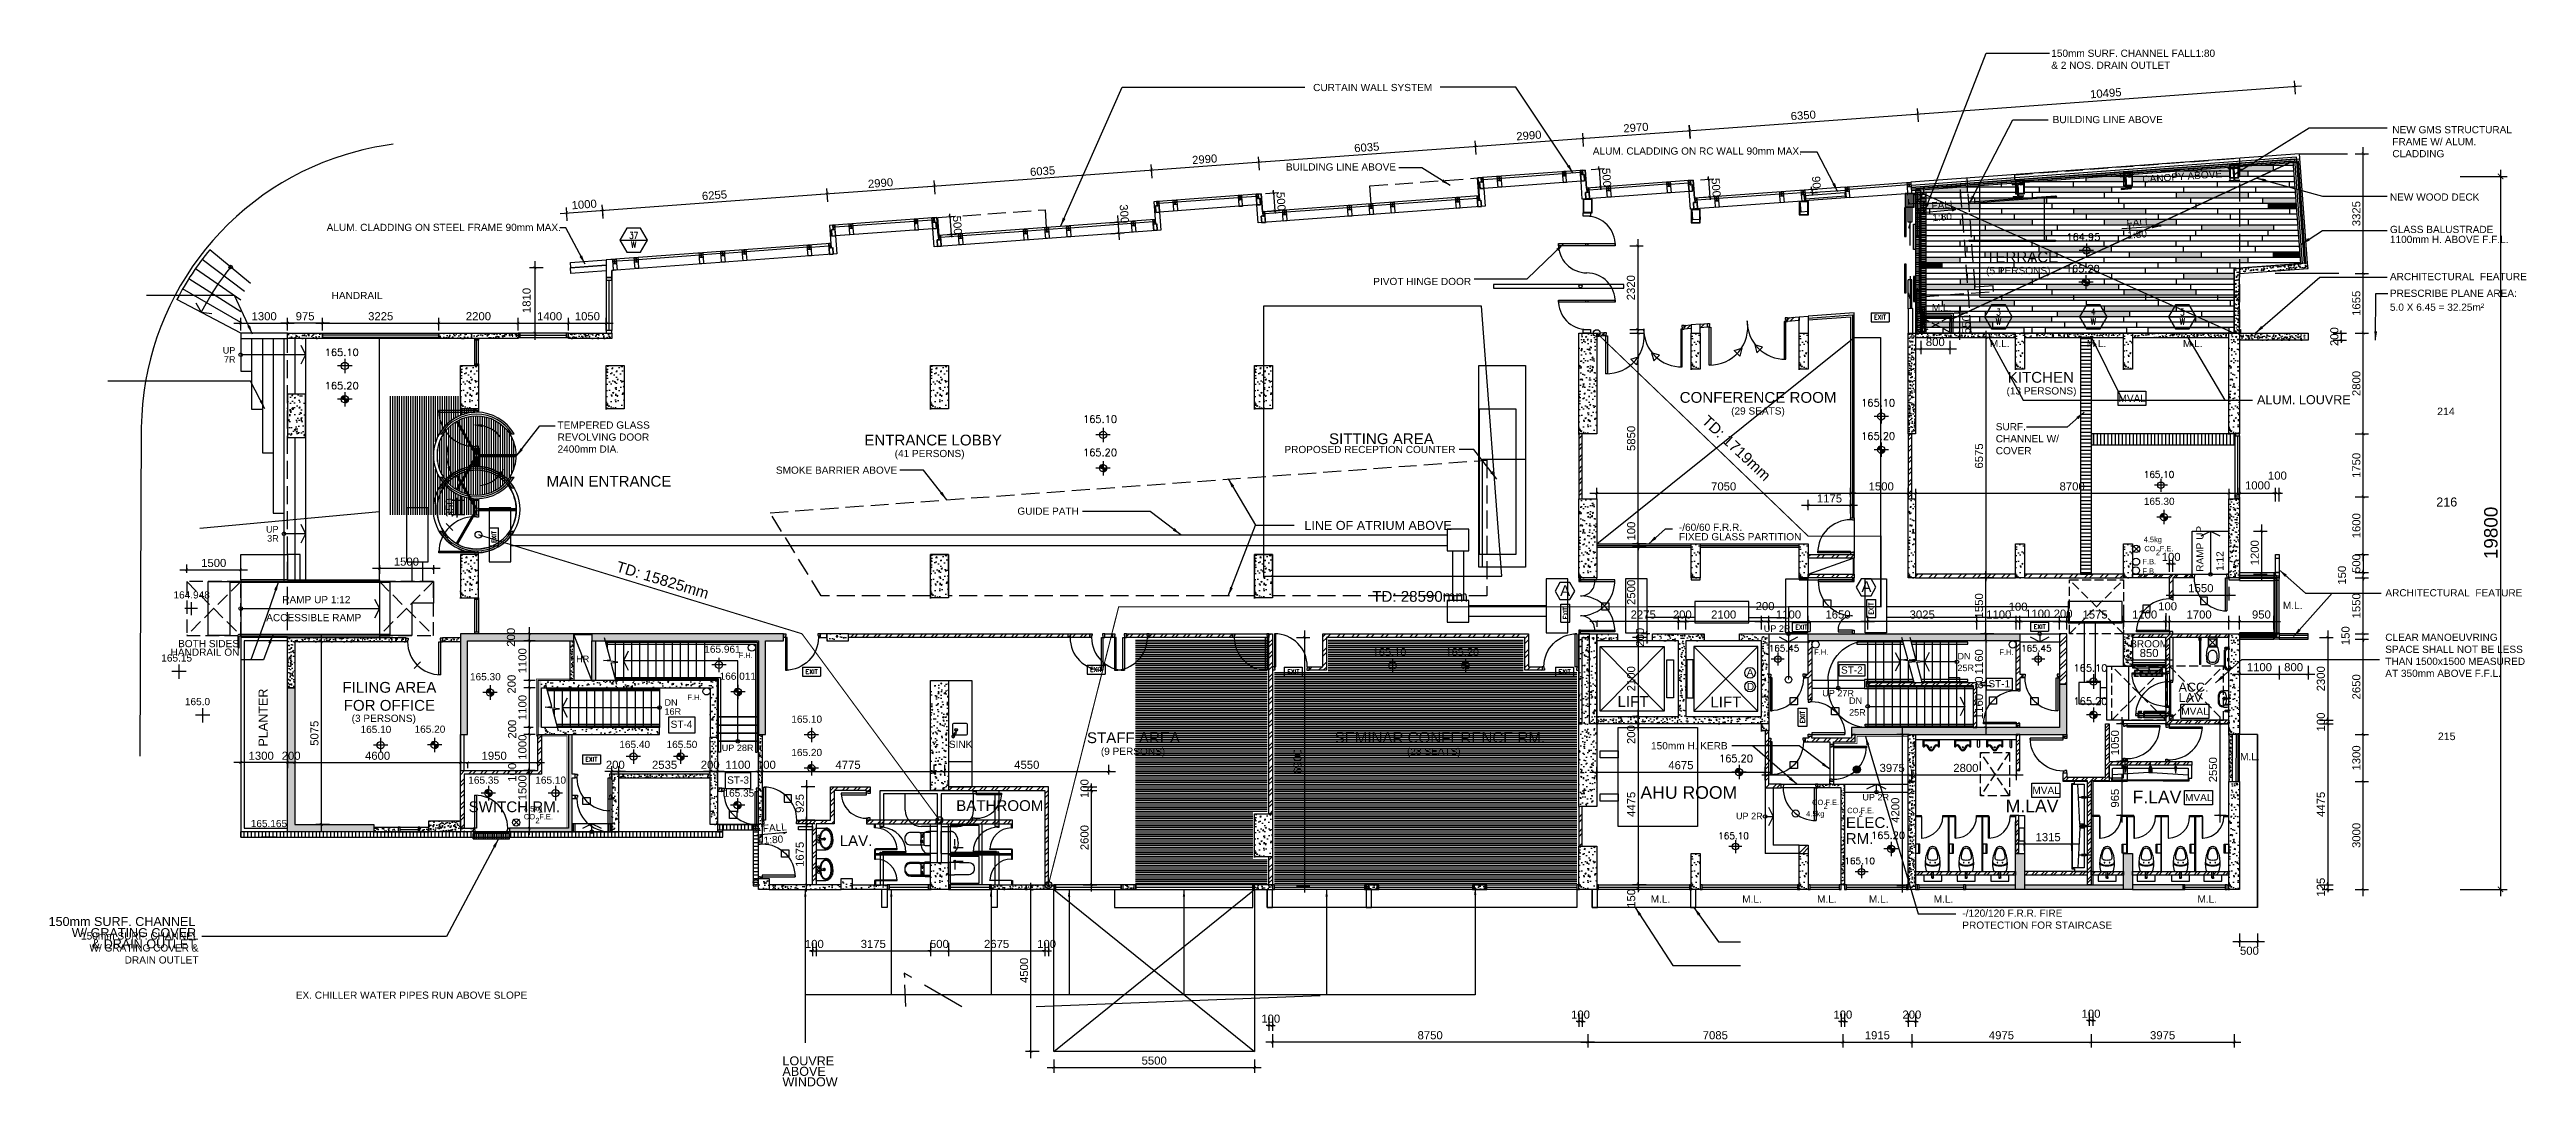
# Model space of a CAD drawing. Header units: millimetres. Extents: x 3291 to 72065, y 14527 to 43324.
import ezdxf
from ezdxf.enums import TextEntityAlignment as Align

# ---------------------------------------------------------------- set-up
doc = ezdxf.new("R2010")
doc.units = ezdxf.units.MM
doc.header["$MEASUREMENT"] = 0
doc.linetypes.add('DASH', pattern=[0.35, 0.25, -0.1])
doc.linetypes.add('HIDDEN', pattern=[9.525, 6.35, -3.175])
doc.layers.get('0').update_dxf_attribs({"color": 8})
doc.layers.get('Defpoints').update_dxf_attribs({"color": 8})
doc.layers.add('00-NONPLOT', color=8, linetype='Continuous', plot=False)
for name, color, linetype in [('above', 8, 'DASH'), ('ARC 08200_OS', 8, 'Continuous'), ('Architectural Features', 8, 'Continuous'), ('arrow', 8, 'Continuous'), ('carpet', 8, 'HIDDEN'), ('channel', 8, 'Continuous'), ('cloud', 8, 'Continuous'), ('cloud 11', 8, 'Continuous'), ('cloud-10', 8, 'Continuous'), ('cloud2', 8, 'Continuous'), ('CP-Code', 8, 'Continuous'), ('Dim_grid', 8, 'Continuous'), ('DLN032__', 8, 'Continuous'), ('DLN314__', 8, 'Continuous'), ('DLN810__', 8, 'Continuous'), ('Door', 8, 'Continuous'), ('DOOR2', 8, 'Continuous'), ('F.A.', 8, 'Continuous'), ('Fin.', 8, 'Continuous'), ('FS', 8, 'Continuous'), ('FSD', 8, 'Continuous'), ('GBP Dim', 8, 'Continuous'), ('GBP PRECRIBE PLAN', 8, 'Continuous'), ('GBP Text 200', 8, 'Continuous'), ('GBP_MARKS', 8, 'Continuous'), ('hatch', 8, 'Continuous'), ('hatch 1', 8, 'Continuous'), ('LEVEL', 8, 'Continuous'), ('Lift', 8, 'Continuous'), ('LOUVRE', 8, 'Continuous'), ('LP - WC', 8, 'Continuous'), ('LP-Sanitary', 8, 'Continuous'), ('METAL', 8, 'Continuous'), ('metal louvres', 8, 'Continuous'), ('OMITTED-11', 8, 'Continuous'), ('PLINTH', 8, 'Continuous'), ('Ramp', 8, 'Continuous'), ('REVOLVING DOOR', 8, 'Continuous'), ('santiary', 8, 'Continuous'), ('SINK', 8, 'Continuous'), ('STAIR', 8, 'Continuous'), ('STEEL', 8, 'Continuous'), ('TENDER Dim', 8, 'Continuous'), ('TENDER FL_finishes', 8, 'Continuous'), ('TEXT', 8, 'Continuous'), ('Text GBP 250', 8, 'Continuous'), ('TEXT Ref', 8, 'Continuous'), ('WALL NEW', 8, 'Continuous'), ('WALL-EX', 8, 'Continuous'), ('WALL-NEW', 8, 'Continuous'), ('WALL-NEW 1', 8, 'Continuous'), ('WALL-STRUCTURE', 8, 'Continuous'), ('WINDOW', 8, 'Continuous'), ('WINDOW 1', 8, 'Continuous'), ('Window Mark', 8, 'Continuous'), ('WINDOW-MULLION', 8, 'Continuous'), ('XX-ZOOM IN', 8, 'Continuous'), ('XXX-BIG BALCONY', 8, 'Continuous')]:
    doc.layers.add(name, color=color, linetype=linetype)
doc.styles.add('ARIAL', font='arial.ttf')
doc.styles.add('BH', font='arial.ttf')
doc.styles.add('ROMANS', font='ROMANS.shx', dxfattribs={"width": 0.65})
doc.styles.add('SWIS721LT750', font='swissl.ttf')
doc.dimstyles.new('1.100', dxfattribs={"dimtxt": 200, "dimasz": 100, "dimexe": 100, "dimexo": 100, "dimgap": 100, "dimtad": 3, "dimdec": 0, "dimrnd": 5, "dimdsep": 46, "dimtxsty": 'ROMANS', "dimblk1": 'OBLIQUE', "dimblk2": 'OBLIQUE', "dimsah": 1, "dimcen": -1, "dimclrd": 1, "dimclre": 1, "dimclrt": 1, "dimadec": 0, "dimazin": 0, "dimtfac": 1, "dimtdec": 0, "dimtix": 1, "dimtmove": 2, "dimatfit": 3, "dimfxl": 50, "dimtolj": 1, "dimarcsym": 0})
doc.dimstyles.new('200 GBP', dxfattribs={"dimscale": 1.5, "dimtxt": 150, "dimasz": 100, "dimexe": 125, "dimexo": 50, "dimgap": 50, "dimtad": 1, "dimdec": 0, "dimzin": 0, "dimdsep": 46, "dimtxsty": 'BH', "dimblk": 'ARCHTICK', "dimcen": 0.09, "dimdle": 125, "dimclrd": 9, "dimclre": 9, "dimclrt": 1, "dimadec": 0, "dimazin": 0, "dimtfac": 1, "dimtdec": 0, "dimtix": 1, "dimtmove": 2, "dimatfit": 3, "dimldrblk": 'ARCHTICK', "dimfxl": 1, "dimtolj": 1, "dimtzin": 0, "dimarcsym": 0})
doc.dimstyles.get("Standard").update_dxf_attribs({"dimtxt": 0.18, "dimasz": 0.18, "dimexe": 0.18, "dimexo": 0.0625, "dimgap": 0.09, "dimtad": 0, "dimtih": 1, "dimtoh": 1, "dimdec": 4, "dimzin": 0, "dimdsep": 46, "dimtxsty": 'Standard', "dimcen": 0.09, "dimadec": 0, "dimazin": 0, "dimtfac": 1, "dimtdec": 4, "dimtofl": 0, "dimtmove": 0, "dimatfit": 3, "dimfxl": 1, "dimtolj": 1, "dimtzin": 0, "dimarcsym": 0})
pattern_1 = [(50, (2890.7, 16720.07), (364.3693, -31.8782), [38.1, -419.1]), (355, (2890.7, 16720.07), (-70.4857, 382.1133), [30.48, -335.28]), (100.451, (2921.06, 16717.4), (293.885, 350.2334), [32.38, -356.18]), (46.1842, (2890.7, 16821.67), (542.158, -84.0847), [57.15, -628.65]), (96.6356, (2935.9, 16814.66), (474.8085, 494.851), [48.57, -534.27]), (351.184, (2890.7, 16821.67), (474.809, 494.85), [45.72, -502.92]), (21, (2941.5, 16796.27), (303.2298, -204.531), [38.1, -419.1]), (326, (2941.5, 16796.27), (123.604, 368.376), [30.48, -335.28]), (71.4514, (2966.77, 16779.22), (426.833, 163.8457), [32.38, -356.18]), (37.5, (2890.7, 16720.07), (6.1772, 169.11008), [0, -331.216, 0, -340.36, 0, -336.55]), (7.5, (2890.7, 16720.07), (133.6393, 200.36115), [0, -194.056, 0, -323.596, 0, -128.27]), (327.5, (2777.42, 16720.07), (271.1812, -11.4575), [0, -127, 0, -396.24, 0, -525.78]), (317.5, (2726.62, 16720.07), (296.2584, 50.853), [0, -165.1, 0, -263.144, 0, -373.38])]
pattern_2 = [(50, (0, 0), (215.17805, -18.82564), [22.5, -247.5]), (355, (0, 0), (-41.6254, 225.65764), [18, -198]), (100.4514, (17.93, -1.57), (173.5528, 206.83186), [19.12206, -210.3426]), (46.1842, (0, 60), (320.1723, -49.6557), [33.75, -371.25]), (96.6356, (26.68, 55.86), (280.3988, 292.2354), [28.6831, -315.5139]), (351.1842, (0, 60), (280.3986, 292.2356), [27, -297]), (21, (30, 45), (179.0721, -120.78567), [22.5, -247.5]), (326, (30, 45), (72.9946, 217.545), [18, -198]), (71.4514, (44.92, 34.93), (252.0668, 96.75915), [19.12206, -210.3426]), (37.5, (0, 0), (3.64796, 99.86816), [0, -195.6, 0, -201, 0, -198.75]), (7.5, (0, 0), (78.92086, 118.32351), [0, -114.6, 0, -191.1, 0, -75.75]), (327.5, (-66.9, 0), (160.14673, -6.76646), [0, -75, 0, -234, 0, -310.5]), (317.5, (-96.9, 0), (174.95585, 30.0315), [0, -97.5, 0, -155.4, 0, -220.5])]
pattern_3 = [(50, (0, 0), (215.17805, -18.82564), [22.5, -247.5]), (355, (0, 0), (-41.6254, 225.65764), [18, -198]), (100.4514, (17.93, -1.57), (173.5528, 206.83186), [19.12206, -210.3426]), (46.1842, (0, 60), (320.1723, -49.6557), [33.75, -371.25]), (96.6356, (26.68, 55.86), (280.3988, 292.2354), [28.6831, -315.5139]), (351.1842, (0, 60), (280.3986, 292.2356), [27, -297]), (21, (30, 45), (179.0721, -120.78567), [22.5, -247.5]), (326, (30, 45), (72.9946, 217.545), [18, -198]), (71.4514, (44.92, 34.93), (252.0668, 96.75915), [19.12206, -210.3426]), (37.5, (0, 0), (3.64796, 99.86816), [0, -195.6, 0, -201, 0, -198.75]), (7.5, (0, 0), (78.92086, 118.32351), [0, -114.6, 0, -191.1, 0, -75.75]), (327.5, (-66.9, 0), (160.14673, -6.76646), [0, -75, 0, -234, 0, -310.5]), (317.5, (-96.9, 0), (174.95585, 30.0315), [0, -97.5, 0, -155.4, 0, -220.5])]
pattern_4 = [(45, (2890.7, 16720.07), (-202.0558, 202.0558), []), (45, (3025.4, 16720.07), (-202.0558, 202.0558), [])]
pattern_5 = [(50, (14159.3, 7579.93), (286.904, -25.1009), [30, -330]), (355, (14159.3, 7579.93), (-55.5005, 300.877), [24, -264]), (100.4514, (14183.2, 7577.84), (231.4038, 275.776), [25.496, -280.457]), (46.1842, (14159.3, 7659.93), (426.8964, -66.2076), [45, -495]), (96.6356, (14194.87, 7654.4), (373.865, 389.647), [38.244, -420.685]), (351.1842, (14159.3, 7659.93), (373.865, 389.647), [36, -396]), (21, (14199.3, 7639.93), (238.7628, -161.0476), [30, -330]), (326, (14199.3, 7639.93), (97.326, 290.06), [24, -264]), (71.4514, (14219.2, 7626.5), (336.089, 129.0122), [25.496, -280.457]), (37.5, (14159.3, 7579.93), (4.86394, 133.15754), [0, -260.8, 0, -268, 0, -265]), (7.5, (14159.3, 7579.93), (105.2278, 157.7647), [0, -152.8, 0, -254.8, 0, -101]), (327.5, (14070.1, 7579.93), (213.529, -9.02195), [0, -100, 0, -312, 0, -414]), (317.5, (14030.1, 7579.93), (233.2745, 40.042), [0, -130, 0, -207.2, 0, -294])]
pattern_6 = [(45, (562690.5, -92603.19), (-159.09903, 159.09903), []), (45, (562796.57, -92603.19), (-159.09903, 159.09903), [])]
pattern_7 = [(45, (562690.5, -92603.19), (-159.09903, 159.09903), []), (45, (562796.57, -92603.19), (-159.09903, 159.09903), [])]
pattern_8 = [(50, (323672.64, -85897.09), (215.178055, -18.82564), [22.5, -247.5]), (355, (323672.64, -85897.09), (-41.6254, 225.65764), [18, -198]), (100.451444, (323690.57, -85898.66), (173.55265, 206.832), [19.12206, -210.34263]), (46.1842, (323672.64, -85837.1), (320.1724, -49.65578), [33.75, -371.25]), (96.63564, (323699.32, -85841.22), (280.39858, 292.23558), [28.6831, -315.51413]), (351.18416, (323672.64, -85837.1), (280.3986, 292.23558), [27, -297]), (21, (323702.64, -85852.09), (179.07212, -120.78567), [22.5, -247.5]), (326, (323702.64, -85852.09), (72.9946, 217.54501), [18, -198]), (71.451445, (323717.57, -85862.15), (252.06671, 96.75935), [19.12206, -210.34263]), (37.5, (323672.64, -85897.09), (3.647957, 99.868156), [0, -195.6, 0, -201, 0, -198.75]), (7.5, (323672.64, -85897.09), (78.92086, 118.323514), [0, -114.6, 0, -191.1, 0, -75.75]), (327.5, (323605.74, -85897.09), (160.14673, -6.766462), [0, -75, 0, -234, 0, -310.5]), (317.5, (323575.74, -85897.09), (174.95585, 30.031495), [0, -97.5, 0, -155.4, 0, -220.5])]
pattern_9 = [(45, (562690.5, -92603.19), (-132.58252, 132.58252), []), (45, (562778.89, -92603.19), (-132.58252, 132.58252), [])]
pattern_10 = [(45, (0, 0), (-0.08838834765, 0.08838834765), [])]
pattern_11 = [(50, (0, 0), (215.17805, -18.82564), [22.5, -247.5]), (355, (0, 0), (-41.6254, 225.65764), [18, -198]), (100.45144, (17.93, -1.57), (173.55265, 206.832), [19.12206, -210.34263]), (46.1842, (0, 60), (320.1724, -49.6558), [33.75, -371.25]), (96.63564, (26.68, 55.86), (280.3986, 292.2356), [28.6831, -315.5141]), (351.18416, (0, 60), (280.3986, 292.2356), [27, -297]), (21, (30, 45), (179.0721, -120.78567), [22.5, -247.5]), (326, (30, 45), (72.9946, 217.545), [18, -198]), (71.45144, (44.92, 34.93), (252.0667, 96.75935), [19.12206, -210.34263]), (37.5, (0, 0), (3.64796, 99.86816), [0, -195.6, 0, -201, 0, -198.75]), (7.5, (0, 0), (78.92086, 118.32351), [0, -114.6, 0, -191.1, 0, -75.75]), (327.5, (-66.9, 0), (160.14673, -6.76646), [0, -75, 0, -234, 0, -310.5]), (317.5, (-96.9, 0), (174.95585, 30.0315), [0, -97.5, 0, -155.4, 0, -220.5])]
pattern_12 = [(50, (0, 0), (215.17805, -18.82564), [22.5, -247.5]), (355, (0, 0), (-41.6254, 225.65764), [18, -198]), (100.45144, (17.93, -1.57), (173.55265, 206.832), [19.12206, -210.3426]), (46.1842, (0, 60), (320.1724, -49.6558), [33.75, -371.25]), (96.63564, (26.68, 55.86), (280.3986, 292.2356), [28.6831, -315.5141]), (351.18416, (0, 60), (280.3986, 292.2356), [27, -297]), (21, (30, 45), (179.0721, -120.78567), [22.5, -247.5]), (326, (30, 45), (72.9946, 217.545), [18, -198]), (71.45144, (44.92, 34.93), (252.0667, 96.75935), [19.12206, -210.3426]), (37.5, (0, 0), (3.64796, 99.86816), [0, -195.6, 0, -201, 0, -198.75]), (7.5, (0, 0), (78.92086, 118.32351), [0, -114.6, 0, -191.1, 0, -75.75]), (327.5, (-66.9, 0), (160.14673, -6.76646), [0, -75, 0, -234, 0, -310.5]), (317.5, (-96.9, 0), (174.95585, 30.0315), [0, -97.5, 0, -155.4, 0, -220.5])]

msp = doc.modelspace()

# ---------------------------------------------------------------- texts
at = {"layer": '00-NONPLOT', "style": 'BH'}
for s, height, p in [('HANDRAIL', 200, (11123.78311, 36391.53636)), ('ALUM. LOUVRE', 250, (64583.90485, 33474.97254)), ('150mm SURF. CHANNEL ', 250, (3264.87341, 18983.81803)), ('W/ GRATING COVER', 250, (3908.00549, 18674.20462)), ('& DRAIN OUTLET', 250, (4465.45365, 18363.84375))]:
    msp.add_text(s, height=height, dxfattribs=at).set_placement(p)
for p in [(57439.07622, 35058.9775), (60127.94797, 35058.9775), (62798.07355, 35058.9775)]:
    msp.add_text('M.L.', height=200, rotation=0.0000416273, dxfattribs=at).set_placement(p, align=Align.CENTER)
msp.add_text('SITTING AREA', height=300, dxfattribs=at).set_placement((40272.87558, 32364.92253), align=Align.CENTER)
at = {"layer": '00-NONPLOT'}
for s, insert, char_height, width, attachment_point, style in [('{\\fUnivers|b0|i0|c0|p34;4.5kg}', (61437.25002, 29597.69102), 150, 1512.98145, 7, 'SWIS721LT750'), ('164.948', (6732.62129, 28278.82884), 200, 952.3513283, 1, 'BH'), ('165.15', (6393.96293, 26526.81289), 200, 952.3513283, 1, 'BH'), ('165.0', (7049.50528, 25315.94232), 200, 952.3513283, 1, 'BH'), ('{\\fUnivers|b0|i0|c0|p34;4.5kg}', (16462.20036, 22119.251), 150, 1512.98145, 7, 'SWIS721LT750'), ('{\\fUnivers|b0|i0|c0|p34;4.5kg}', (52065.71719, 21981.56617), 150, 1512.98145, 7, 'SWIS721LT750'), ('150mm SURF. CHANNEL W/ GRATING COVER & DRAIN OUTLET', (7426.74387, 18808.3545), 200, 3438.5075687, 3, 'BH')]:
    msp.add_mtext(s, dxfattribs=dict(at, insert=insert, char_height=char_height, width=width, attachment_point=attachment_point, style=style))
at = {"layer": '00-NONPLOT', "insert": (10128.7575, 16960.61358), "char_height": 200, "width": 7926.7225072, "attachment_point": 7, "line_spacing_factor": 0.7, "style": 'BH'}
msp.add_mtext('EX. CHILLER WATER PIPES RUN ABOVE SLOPE', dxfattribs=at)
at = {"layer": '00-NONPLOT', "insert": (23641.1924, 15364.24999), "char_height": 250, "width": 2111.4674593, "attachment_point": 1, "rotation": 359.9999999964, "line_spacing_factor": 0.7, "style": 'BH'}
msp.add_mtext('LOUVRE ABOVE WINDOW', dxfattribs=at)
at = {"layer": 'DLN032__', "insert": (8878.27709, 21928.83117), "char_height": 200, "width": 952.3513283, "attachment_point": 1, "style": 'BH'}
msp.add_mtext('165.165', dxfattribs=at)
at = {"layer": 'FSD', "char_height": 150, "style": 'SWIS721LT750'}
for s, insert, width, attachment_point in [('{\\fUnivers|b0|i0|c0|p34;F.B.}', (61404.06602, 29028.43791), 440.6214034, 7), ('{\\fUnivers|b0|i0|c0|p34;F.B.}', (61404.06602, 28765.81455), 440.6214034, 7), ('{\\fUnivers|b0|i0|c0|p34;CO  F.E.}', (61455.60001, 29386.39251), 1512.98145, 7), ('{\\fUnivers|b0|i0|c0|p34;2}', (61776.16908, 29281.20472), 1512.98145, 7), ('{\\fUnivers|b0|i0|c0|p34;F.H.}', (22818.02105, 26423.38069), 1512.98145, 9), ('{\\fUnivers|b0|i0|c0|p34;F.H.}', (52288.7732, 26516.59099), 1512.98145, 7), ('{\\fUnivers|b0|i0|c0|p34;F.H.}', (57822.10106, 26513.03378), 1512.98145, 9), ('{\\fUnivers|b0|i0|c0|p34;F.H.}', (21395.59824, 25258.38081), 1512.98145, 9), ('{\\fUnivers|b0|i0|c0|p34;CO  F.E.}', (16462.16564, 21942.34979), 1512.98145, 7), ('{\\fUnivers|b0|i0|c0|p34;CO F.E.}', (52229.59202, 22339.99392), 1512.98145, 7), ('{\\fUnivers|b0|i0|c0|p34;2}', (52550.16109, 22234.80612), 1512.98145, 7), ('{\\fUnivers|b0|i0|c0|p34;CO F.E.}', (53202.16398, 22114.99392), 1512.98145, 7), ('{\\fUnivers|b0|i0|c0|p34;2}', (53522.73304, 22009.80612), 1512.98145, 7), ('{\\fUnivers|b0|i0|c0|p34;2}', (16782.73471, 21837.162), 1512.98145, 7)]:
    msp.add_mtext(s, dxfattribs=dict(at, insert=insert, width=width, attachment_point=attachment_point))
at = {"layer": 'GBP Text 200', "style": 'BH'}
for s, p in [('CURTAIN WALL SYSTEM ', (38376.03973, 42169.30336)), ('BUILDING LINE ABOVE', (58909.08487, 41279.52179)), ('BUILDING LINE ABOVE', (37620.68313, 39962.71496)), ('NEW WOOD DECK', (68274.30096, 39128.02344)), ('GLASS BALUSTRADE', (68274.30096, 38228.46471)), ('1100mm H. ABOVE F.F.L.', (68274.30096, 37951.74367)), ('(5 PERSONS)', (57062.55157, 37087.04788)), ('PIVOT HINGE DOOR', (40046.33288, 36783.33057)), ('ARCHITECTURAL  FEATURE', (68274.30096, 36918.65448)), ('PRESCRIBE PLANE AREA:', (68274.30096, 36455.39868)), ('M.L.', (55554.3133, 36057.33677)), ('5.0 X 6.45 = 32.25m²', (68274.30096, 36068.59056)), ('(13 PERSONS)', (57629.52054, 33744.55688)), ('(29 SEATS)', (49982.50009, 33187.05688)), ('(41 PERSONS)', (26756.91272, 32005.57119)), ('GUIDE PATH', (30165.08158, 30405.1778)), ('-/60/60 F.R.R. ', (48532.05782, 29957.69502)), ('FIXED GLASS PARTITION', (48532.05782, 29694.93515)), ('ARCHITECTURAL  FEATURE', (68148.35757, 28137.30757)), ('BOTH SIDES', (6860.53243, 26725.84231)), ('HANDRAIL ON', (6653.42387, 26489.00795)), ('(3 PERSONS)', (11679.22664, 24652.0739)), ('150mm H. KERB', (47758.91159, 23889.73141)), ('(9 PERSONS)', (32482.68011, 23736.41675)), ('(28 SEATS)', (40981.83179, 23736.41675))]:
    msp.add_text(s, height=200, dxfattribs=at).set_placement(p)
for s, rotation, p in [('ALUM. CLADDING ON RC WALL 90mm MAX.', 359.9999999992, (46141.39198, 40405.37275)), ('CANOPY ABOVE', 4.1941582707, (61406.61641, 39618.06798)), ('ALUM. CLADDING ON STEEL FRAME 90mm MAX.', 359.9999999992, (10985.73064, 38285.30419)), ('SMOKE BARRIER ABOVE', 359.9999999992, (23459.56246, 31543.2005)), ('PROPOSED RECEPTION COUNTER', 359.9999999992, (37578.45564, 32117.12049))]:
    msp.add_text(s, height=200, rotation=rotation, dxfattribs=at).set_placement(p)
for s, insert, char_height, width, attachment_point in [('150mm SURF. CHANNEL FALL1:80  & 2 NOS. DRAIN OUTLET', (58871.25121, 43321.14061), 200, 4744.0382793, 1), ('NEW GMS STRUCTURAL FRAME W/ ALUM. CLADDING', (68340.18943, 41198.71667), 200, 3726.8633431, 1), ('\\P{\\H0.84x;214}', (69829.57481, 33796.8039), 250, 888.004012, 2), ('TEMPERED GLASS\\PREVOLVING DOOR 2400mm DIA.', (17397.30167, 32996.07946), 200, 3049.8875253, 1), ('SURF. CHANNEL W/ COVER', (57329.21873, 32950.27438), 200, 1861.5, 1), ('216', (69851.32809, 30883.30335), 250, 888.004012, 2), ('{\\C0;CLEAR MANOEUVRING SPACE SHALL NOT BE LESS THAN 1500x1500 MEASURED AT 350mm ABOVE F.F.L.}', (68144.6881, 27101.22106), 200, 3932.8295252, 1), ('\\P{\\H0.84x;215}', (69849.64309, 24772.95032), 250, 888.004012, 2), ('-/120/120 F.R.R. FIRE PROTECTION FOR STAIRCASE', (56401.09029, 19441.17383), 200, 4574.2738485, 1)]:
    msp.add_mtext(s, dxfattribs=dict(at, insert=insert, char_height=char_height, width=width, attachment_point=attachment_point))
at = {"layer": 'GBP Text 200', "char_height": 200, "width": 2985.4330353, "attachment_point": 1, "rotation": 90.0000000008, "line_spacing_factor": 0.7, "style": 'BH'}
for s, insert in [('RAMP UP ', (62897.40657, 28822.22663)), ('1:12', (63454.66268, 28845.23308))]:
    msp.add_mtext(s, dxfattribs=dict(at, insert=insert))
at = {"layer": 'GBP Text 200', "char_height": 200, "width": 2985.4330353, "attachment_point": 1, "line_spacing_factor": 0.7, "style": 'BH'}
for s, insert in [('ACCESSIBLE RAMP', (9308.15194, 27647.32677)), ('RAMP UP 1:12', (9752.54991, 28147.32677)), ('SINK', (28262.83817, 24129.90295))]:
    msp.add_mtext(s, dxfattribs=dict(at, insert=insert))
at = {"layer": 'GBP_MARKS', "style": 'BH'}
for p in [(60738.13053, 33536.48186), (62481.70828, 24848.21263), (58347.52714, 22652.1195), (62585.14197, 22451.44766)]:
    msp.add_text('MVAL', height=200, rotation=359.9999999992, dxfattribs=at).set_placement(p)
at = {"layer": 'metal louvres', "style": 'BH'}
for p in [(65573.1954, 27786.51577), (64386.60422, 23586.56476), (48021.034, 19630.85281), (50561.39399, 19630.85281), (52640.59188, 19630.85281), (54078.09188, 19630.85281), (55880.14399, 19630.90437), (63202.53835, 19630.88091)]:
    msp.add_text('M.L.', height=200, rotation=0.0000416273, dxfattribs=at).set_placement(p, align=Align.CENTER)
at = {"layer": 'TEXT', "style": 'BH'}
for s, height, rotation, p in [('1:80', 200, 4.1941827742, (55576.04822, 38555.0144)), ('FALL', 200, 4.1941827742, (60967.32202, 38400.94609)), ('1:80', 200, 4.1941827742, (60991.32202, 38070.94609)), ('ST-2', 200, 359.9999999992, (53032.72256, 25992.41448)), ('25R', 180, 359.9999999983, (56265.01978, 26061.47154)), ('DN', 180, 359.9999999983, (56265.88811, 26387.81466)), ('ST-1', 200, 359.9999999992, (57125.36639, 25611.39906)), ('ST-4', 200, 359.9999999992, (20536.02435, 24486.28672)), ('ST-3', 200, 359.9999999992, (22106.62676, 22938.37156)), ('1:80', 200, 4.1941827742, (23126.67167, 21262.98976))]:
    msp.add_text(s, height=height, rotation=rotation, dxfattribs=at).set_placement(p)
for s, p in [('UP', (8100.44731, 34880.06092)), ('7R', (8133.90106, 34628.11289)), ('UP', (9300.75965, 29909.60332)), ('3R', (9334.2134, 29657.6553)), ('UP 2R', (50889.18048, 27152.95629)), ('HR', (17914.43473, 26309.55841)), ('UP 27R', (52512.85061, 25360.62938)), ('16R', (20366.29958, 24850.56783)), ('DN', (20366.29958, 25102.51585)), ('25R', (53257.21895, 24825.79)), ('DN', (53257.21895, 25151.39456)), ('UP 28R', (21956.59902, 23841.98579)), ('UP 2R', (50117.156, 21948.46571)), ('UP 2R', (53626.32646, 22470.7034))]:
    msp.add_text(s, height=180, dxfattribs=at).set_placement(p)
at = {"layer": 'Text GBP 250', "style": 'BH'}
for s, height, p in [('TERRACE', 300, (57062.55157, 37413.04547)), ('CONFERENCE ROOM', 300, (48553.79843, 33513.05447)), ('MAIN ENTRANCE', 300, (17090.07, 31184.1456)), ('LINE OF ATRIUM ABOVE', 250, (38132.3488, 29984.24029)), ('BROOM', 200, (61062.5, 26721.1398)), ('ACC.', 250, (62405.53439, 25491.40467)), ('LAV', 250, (62405.53439, 25203.32156)), ('SEMINAR CONFERENCE RM.', 300, (38974.7712, 24062.41435)), ('AHU ROOM', 350, (47463.26146, 22516.90961)), ('F.LAV', 350, (61126.41209, 22390.7759)), ('M.LAV', 350, (57604.08109, 22142.38926))]:
    msp.add_text(s, height=height, dxfattribs=at).set_placement(p)
for s, p in [('KITCHEN', (58582.08339, 34070.55447)), ('ENTRANCE LOBBY', (27822.90282, 32328.5094)), ('TD: 28590mm', (41344.85297, 27987.45052)), ('A', (45374.52826, 28148.7412)), ('A', (53739.6486, 28257.3303)), ('STAFF AREA', (33387.79053, 24062.41435)), ('ELEC.', (53774.61862, 21705.91919)), ('RM.', (53548.11862, 21263.03104))]:
    msp.add_text(s, height=300, dxfattribs=at).set_placement(p, align=Align.CENTER)
for s, height, rotation, p in [('TD: 1719mm', 300, 316.8037071905, (50027.37826, 32146.87596)), ('PLANTER', 250, 90.0000000008, (9343.54858, 24771.50692))]:
    msp.add_text(s, height=height, rotation=rotation, dxfattribs=at).set_placement(p, align=Align.CENTER)
msp.add_text('TD: 15825mm', height=300, rotation=343.1025521309, dxfattribs=at).set_placement((19000, 28836.64834))
for p in [(47260.01308, 25218.08585), (49836.64902, 25205.3617)]:
    msp.add_text('LIFT', height=300, dxfattribs=at).set_placement(p, align=Align.MIDDLE)
at = {"layer": 'Text GBP 250', "char_height": 300, "style": 'BH'}
for s, insert, width, attachment_point in [('FILING AREA FOR OFFICE ', (12727.59473, 25358.9345), 3009.8160456, 5), ('SWITCH RM.', (16195.78062, 22292.49998), 2745.7852071, 5), ('BATHROOM', (29676.05044, 22477.61887), 2087.6952208, 2), (' \\PLAV.', (25683.5, 22003.5), 2087.6952208, 2)]:
    msp.add_mtext(s, dxfattribs=dict(at, insert=insert, width=width, attachment_point=attachment_point))
at = {"layer": 'TEXT Ref', "style": 'BH'}
for s, p in [('A', (50416.69006, 25923.95064)), ('D', (50417.61045, 25534.38842))]:
    msp.add_text(s, height=200, dxfattribs=at).set_placement(p)
at = {"layer": 'Window Mark', "style": 'BH'}
for p in [(55552.04822, 38885.0144), (23102.67167, 21592.98976)]:
    msp.add_text('FALL', height=200, rotation=4.1941827742, dxfattribs=at).set_placement(p)

# ---------------------------------------------------------------- blocks, each defined once
blk = doc.blocks.new('DR1CL2')
at = {"layer": 'Door'}
for p, q in [((50, 0), (0, 0)), ((0, 0), (0, -75)), ((50, 0), (50, -50)), ((0, -75), (0, -100)), ((62.5, -100), (0, -100)), ((62.5, -50), (50, -50)), ((62.5, -50), (62.5, -100))]:
    blk.add_line(p, q, dxfattribs=at)
blk = doc.blocks.new('DR1CD')
at = {"layer": 'Door'}
for p, q in [((0, 1), (45, 1)), ((0, 1), (0, 0)), ((45, 0), (45, 1)), ((0, 0), (45, 0))]:
    blk.add_line(p, q, dxfattribs=at)
blk = doc.blocks.new('DR1CM')
at = {"layer": 'Door'}
blk.add_arc((0, 0), 1, 0, 90, dxfattribs=at)
blk = doc.blocks.new('DR1CR2')
at = {"layer": 'Door'}
for p, q in [((-50, 0), (-50, -50)), ((-50, 0), (0, 0)), ((0, 0), (0, -75)), ((-62.5, -50), (-50, -50)), ((-62.5, -50), (-62.5, -100)), ((-62.5, -100), (0, -100)), ((0, -75), (0, -100))]:
    blk.add_line(p, q, dxfattribs=at)
blk = doc.blocks.new('21321321')
at = {"layer": 'Door'}
for points in [[(32661, 23313), (32661, 23250), (32611, 23250), (32611, 23263), (32561, 23263), (32561, 23313), (32661, 23313)], [(32561, 22348), (31646, 22348), (31646, 22393), (32561, 22393), (32561, 22348)], [(32561, 22298), (32661, 22298), (32661, 22360), (32611, 22360), (32611, 22348), (32561, 22348), (32561, 22298)]]:
    blk.add_lwpolyline(points, dxfattribs=at)
blk.add_arc((32561, 22348), 915, 90.00002, 179.99769, dxfattribs=at)
blk = doc.blocks.new('ELEX')
at = {"layer": 'DLN032__'}
for p, q in [((0.5, 0), (-0.5, 0)), ((0, 0.5), (0, -0.5))]:
    blk.add_line(p, q, dxfattribs=at)
blk.add_circle((0, 0), 0.25, dxfattribs=at)
at = {"layer": 'DLN032__', "style": 'ROMANS'}
blk.add_attdef('ELEX', (0.26, 0.35), '', height=0.5, dxfattribs=at)
blk = doc.blocks.new('dis_1')
at = {"extrusion": (0, 0, -1)}
for p, q in [((572561, -70335), (572561, -70328)), ((572651, -70328), (572561, -70328)), ((572561, -70335), (572651, -70335)), ((572579, -70336), (572589, -70343)), ((572589, -70336), (572589, -70426)), ((572589, -70343), (572624, -70343)), ((572624, -70335), (572624, -70426)), ((572634, -70336), (572624, -70343)), ((572651, -70328), (572651, -70335)), ((572774, -70327), (572778, -70414)), ((572800, -70414), (572778, -70414)), ((572800, -70424), (572778, -70424)), ((572778, -70436), (572778, -70424)), ((572800, -70425), (572778, -70425)), ((572800, -70435), (572778, -70435)), ((572800, -70436), (572778, -70436)), ((572781, -70399), (572781, -70328)), ((572797, -70393), (572781, -70393)), ((572796, -70394), (572781, -70394)), ((572796, -70395), (572781, -70395)), ((572796, -70396), (572781, -70396)), ((572797, -70397), (572781, -70397)), ((572796, -70398), (572781, -70398)), ((572796, -70399), (572781, -70399)), ((572784, -70424), (572784, -70414)), ((572795, -70424), (572795, -70414)), ((572796, -70399), (572796, -70328)), ((572800, -70414), (572804, -70327)), ((572800, -70436), (572800, -70424)), ((572926, -70330), (572926, -70328)), ((572986, -70330), (572926, -70330)), ((572939, -70335), (572939, -70330)), ((572974, -70336), (572939, -70335)), ((572944, -70489), (572944, -70335)), ((572967, -70489), (572967, -70335)), ((572974, -70336), (572974, -70329)), ((572986, -70330), (572986, -70328)), ((573711, -70335), (573711, -70328)), ((573801, -70328), (573711, -70328)), ((573711, -70335), (573801, -70335)), ((573729, -70336), (573738, -70343)), ((573738, -70343), (573773, -70343)), ((573784, -70336), (573773, -70343)), ((573801, -70328), (573801, -70335)), ((573853, -70416), (574257, -70416)), ((573853, -70451), (574262, -70451)), ((574082, -70653), (574164, -70653)), ((574401, -70328), (574311, -70328)), ((574311, -70328), (574311, -70335)), ((574401, -70335), (574311, -70335)), ((574328, -70336), (574338, -70343)), ((574373, -70343), (574338, -70343)), ((574338, -70343), (574338, -70433)), ((574383, -70336), (574373, -70343)), ((574373, -70343), (574373, -70433)), ((574401, -70328), (574401, -70335)), ((574413, -70678), (574613, -70878)), ((574613, -70678), (574413, -70878)), ((574598, -71113), (573905, -71113)), ((573905, -71113), (573906, -71143)), ((574598, -71143), (573906, -71143)), ((574082, -70903), (574164, -70903)), ((574568, -71103), (574568, -71108)), ((574656, -71103), (574568, -71103)), ((574568, -71108), (574568, -71113)), ((574568, -71108), (574656, -71108)), ((574568, -71148), (574568, -71143)), ((574568, -71148), (574656, -71148)), ((574568, -71153), (574568, -71148)), ((574656, -71153), (574568, -71153)), ((574598, -71108), (574598, -71148))]:
    blk.add_line(p, q, dxfattribs=at)
for p, q in [((572732, -70327), (573159, -70328)), ((574413, -70678), (574413, -70878)), ((574613, -70678), (574413, -70678)), ((574613, -70878), (574613, -70678)), ((574413, -70878), (574613, -70878))]:
    blk.add_line(p, q)
for points in [[(574078, -70328), (573994, -70328), (573994, -70353), (574078, -70353)], [(574656, -70903), (574388, -70903), (574388, -70653), (574656, -70653), (574656, -70903)]]:
    blk.add_lwpolyline(points, close=True)
for centre, radius, start, end in [((572606, -70426), 17.5, 179.98422, 359.98422), ((572956, -70452), 23, 120.17609, 240.18632), ((572956, -70489), 11.5, 179.62285, 179.99393), ((572956, -70489), 11.5, 179.99393, 359.87687), ((572956, -70452), 23, 300.18637, 60.17458), ((574078, -70778), 175, 115.45653, 244.5717), ((574078, -70778), 125, 88.42248, 271.59691), ((574153, -71263), 660, 68.06405, 103.12399)]:
    blk.add_arc(centre, radius, start, end)
for centre, radius, start, end in [((-573989, -70417), 1270, 356.46525, 2.12339), ((-572821, -70374), 100, 2.12339, 27.52954), ((-572856, -70487), 134, 280.10691, 356.46525), ((-572850, -70498), 96, 277.92644, 41.54967), ((-572850, -70498), 96, 54.76094, 69.3957), ((-572943, -69827), 800, 269.81931, 278.00686), ((-572943, -69827), 774, 269.81931, 278.00686), ((-572956, -70452), 32.5, 290.53902, 69.09961), ((-572943, -69827), 774, 261.63178, 269.81931), ((-572945, -69827), 800, 261.63178, 269.81931), ((-572956, -70452), 32.5, 110.54577, 249.09278), ((-573041, -70498), 96, 110.24294, 261.71217), ((-573036, -70486), 134, 183.17338, 259.53171), ((-573071, -70375), 100, 152.47046, 177.87661), ((-571901, -70424), 1270, 177.51523, 183.17336), ((-573853, -70336), 115, 270.01688, 356.27755), ((-573853, -70336), 80, 270.01688, 354.63751), ((-574168, -70778), 125, 88.39062, 271.56508), ((-574356, -70433), 17.5, 180.01688, 0.01688), ((-574152, -70293), 660, 248.03629, 283.09622)]:
    blk.add_arc(centre, radius, start, end, dxfattribs=at)
for centre, major_axis, ratio, start_param, end_param in [((572981, -70755), (-470, -1), 0.787446, 1.214337, 1.494637), ((572958, -70755), (-1, 370), 0.909874, 0.031092, 0.35646)]:
    blk.add_ellipse(centre, major_axis=major_axis, ratio=ratio, start_param=start_param, end_param=end_param, dxfattribs=at)
for centre, major_axis, ratio, start_param, end_param in [((574260, -70342), (-73.9, -27.8), 0.923062, 1.210923, 2.687832), ((574257, -70336), (-40, 108), 0.984249, 2.78172, 3.546791)]:
    blk.add_ellipse(centre, major_axis=major_axis, ratio=ratio, start_param=start_param, end_param=end_param)
blk = doc.blocks.new('FSEX-V01')
for p, q in [((0, 300), (0, 0)), ((0, 300), (600, 300)), ((0, 0), (600, 0)), ((600, 300), (600, 0))]:
    blk.add_line(p, q)
at = {"style": 'ROMANS'}
blk.add_text('EXIT', height=150, dxfattribs=at).set_placement((300, 150), align=Align.MIDDLE)
blk = doc.blocks.new('A$C3FC97DCF')
at = {"layer": 'above', "ltscale": 1500}
for p, q in [((0, 1500), (1500, 0)), ((1500, 1500), (0, 0))]:
    blk.add_line(p, q, dxfattribs=at)
blk.add_lwpolyline([(0, 0), (1500, 0), (1500, 1500), (0, 1500)], close=True, dxfattribs=at)
blk = doc.blocks.new('WINDOW MULLION2')
at = {"layer": '00-NONPLOT'}
blk.add_circle((25201, 20000), 10, dxfattribs=at)
at = {"layer": 'WINDOW-MULLION', "ltscale": 100}
blk.add_lwpolyline([(25226, 20000), (25226, 20125), (25176, 20125), (25176, 20000)], close=True, dxfattribs=at)
blk = doc.blocks.new('_OBLIQUE')
at = {"color": 0, "linetype": 'ByBlock'}
blk.add_line((-0.5, -0.5), (0.5, 0.5), dxfattribs=at)
blk = doc.blocks.new('MISCWINDOWS')
blk.add_line((-5.25, 0), (5.25, 0))
blk.add_lwpolyline([(-2.63, 4.55), (-5.25, 0), (-2.63, -4.55), (2.63, -4.55), (5.25, 0), (2.63, 4.55)], close=True)
at = {"style": 'BH'}
for tag, p in [('MARK_NUMBER', (0, 2.27)), ('DWG_NUMBER', (0, -2.27))]:
    blk.add_attdef(tag, text='', height=3.25, dxfattribs=at).set_placement(p, align=Align.MIDDLE_CENTER)
blk = doc.blocks.new('_ArchTick')
at = {"color": 0, "const_width": 0.2}
blk.add_lwpolyline([(0.5, 0.5), (-0.5, -0.5)], dxfattribs=at)
blk = doc.blocks.new('*D48')
at = {"layer": '00-NONPLOT', "color": 9, "lineweight": -2, "transparency": 16777216}
for p, q in [((71345, 39987), (71345, 19812)), ((70225, 39800), (71532, 39800)), ((70225, 20000), (71532, 20000))]:
    blk.add_line(p, q, dxfattribs=at)
at = {"layer": 'Defpoints', "color": 0, "transparency": 16777216}
for p in [(70150, 39800), (70150, 20000), (71345, 20000)]:
    blk.add_point(p, dxfattribs=at)
at = {"layer": '00-NONPLOT', "color": 9, "lineweight": -2, "transparency": 16777216, "xscale": 150, "yscale": 150, "zscale": 150}
for p, rotation in [((71345, 39800), 90), ((71345, 20000), 270)]:
    blk.add_blockref('_ArchTick', p, dxfattribs=dict(at, rotation=rotation))
at = {"layer": '00-NONPLOT', "color": 1, "transparency": 16777216, "insert": (71079, 29900), "char_height": 375, "attachment_point": 5, "rotation": 90, "style": 'BH'}
blk.add_mtext('\\A1;19800', dxfattribs=at)
blk = doc.blocks.new('*D49')
at = {"layer": 'Defpoints', "color": 0, "transparency": 16777216}
for p in [(57055, 28650), (61462, 28650), (61362, 27100)]:
    blk.add_point(p, dxfattribs=at)
at = {"layer": 'GBP Dim', "color": 9, "lineweight": -2, "transparency": 16777216}
for p, q in [((57280, 28650), (56905, 28650)), ((57055, 26912), (57055, 28837)), ((57280, 27100), (56905, 27100))]:
    blk.add_line(p, q, dxfattribs=at)
at = {"layer": 'GBP Dim', "color": 9, "lineweight": -2, "transparency": 16777216, "xscale": 75, "yscale": 75, "zscale": 75}
for p, rotation in [((57055, 28650), 90), ((57055, 27100), 270)]:
    blk.add_blockref('_ArchTick', p, dxfattribs=dict(at, rotation=rotation))
at = {"layer": 'GBP Dim', "transparency": 16777216, "insert": (56865, 27875), "char_height": 225, "attachment_point": 5, "rotation": 90, "style": 'BH'}
blk.add_mtext('\\A1;1550', dxfattribs=at)
blk = doc.blocks.new('*D50')
at = {"layer": 'Defpoints', "color": 0, "transparency": 16777216}
for p in [(57055, 25660), (57055, 24500), (57055, 24500)]:
    blk.add_point(p, dxfattribs=at)
at = {"layer": 'GBP Dim', "color": 9, "lineweight": -2, "transparency": 16777216}
for p, q in [((57055, 25660), (56905, 25660)), ((57055, 25847), (57055, 24312)), ((57055, 24500), (56905, 24500))]:
    blk.add_line(p, q, dxfattribs=at)
at = {"layer": 'GBP Dim', "color": 9, "lineweight": -2, "transparency": 16777216, "xscale": 75, "yscale": 75, "zscale": 75}
for p, rotation in [((57055, 25660), 90), ((57055, 24500), 270)]:
    blk.add_blockref('_ArchTick', p, dxfattribs=dict(at, rotation=rotation))
at = {"layer": 'GBP Dim', "transparency": 16777216, "insert": (56865, 25080), "char_height": 225, "attachment_point": 5, "rotation": 90, "style": 'BH'}
blk.add_mtext('\\A1;1160', dxfattribs=at)
blk = doc.blocks.new('*D51')
at = {"layer": 'Defpoints', "color": 0, "transparency": 16777216}
for p in [(56868, 25660), (57055, 25740), (57055, 25660)]:
    blk.add_point(p, dxfattribs=at)
at = {"layer": 'GBP Dim', "color": 9, "lineweight": -2, "transparency": 16777216}
for p, q in [((57055, 25740), (56905, 25740)), ((56943, 25660), (57205, 25660)), ((57055, 25740), (57055, 25815)), ((57055, 25740), (57055, 25660)), ((57055, 25660), (57055, 25585))]:
    blk.add_line(p, q, dxfattribs=at)
at = {"layer": 'GBP Dim', "color": 9, "lineweight": -2, "transparency": 16777216, "xscale": 75, "yscale": 75, "zscale": 75}
for p, rotation in [((57055, 25740), 270), ((57055, 25660), 90)]:
    blk.add_blockref('_ArchTick', p, dxfattribs=dict(at, rotation=rotation))
at = {"layer": 'GBP Dim', "transparency": 16777216, "insert": (56865, 25740), "char_height": 225, "attachment_point": 5, "rotation": 90, "style": 'BH'}
blk.add_mtext('\\A1;80', dxfattribs=at)
blk = doc.blocks.new('*D52')
at = {"layer": 'Defpoints', "color": 0, "transparency": 16777216}
for p in [(47398, 26900), (47398, 24800), (47398, 24800)]:
    blk.add_point(p, dxfattribs=at)
at = {"layer": 'GBP Dim', "color": 9, "lineweight": -2, "transparency": 16777216}
for p, q in [((47398, 26900), (47248, 26900)), ((47398, 27087), (47398, 24612)), ((47398, 24800), (47248, 24800))]:
    blk.add_line(p, q, dxfattribs=at)
at = {"layer": 'GBP Dim', "color": 9, "lineweight": -2, "transparency": 16777216, "xscale": 75, "yscale": 75, "zscale": 75}
for p, rotation in [((47398, 26900), 90), ((47398, 24800), 270)]:
    blk.add_blockref('_ArchTick', p, dxfattribs=dict(at, rotation=rotation))
at = {"layer": 'GBP Dim', "transparency": 16777216, "insert": (47208, 25850), "char_height": 225, "attachment_point": 5, "rotation": 90, "style": 'BH'}
blk.add_mtext('\\A1;2100', dxfattribs=at)
blk = doc.blocks.new('*D53')
at = {"layer": 'Defpoints', "color": 0, "transparency": 16777216}
for p in [(10100, 23520), (14700, 23520), (14700, 23520)]:
    blk.add_point(p, dxfattribs=at)
at = {"layer": 'GBP Dim', "color": 9, "lineweight": -2, "transparency": 16777216}
for p, q in [((9913, 23520), (14888, 23520)), ((10100, 23520), (10100, 23370)), ((14700, 23520), (14700, 23670))]:
    blk.add_line(p, q, dxfattribs=at)
at = {"layer": 'GBP Dim', "color": 9, "lineweight": -2, "transparency": 16777216, "xscale": 75, "yscale": 75, "zscale": 75, "rotation": 180}
blk.add_blockref('_ArchTick', (10100, 23520), dxfattribs=at)
at = {"layer": 'GBP Dim', "color": 9, "lineweight": -2, "transparency": 16777216, "xscale": 75, "yscale": 75, "zscale": 75}
blk.add_blockref('_ArchTick', (14700, 23520), dxfattribs=at)
at = {"layer": 'GBP Dim', "transparency": 16777216, "insert": (12400, 23710), "char_height": 225, "attachment_point": 5, "style": 'BH'}
blk.add_mtext('\\A1;4600', dxfattribs=at)
blk = doc.blocks.new('*D54')
at = {"layer": 'Defpoints', "color": 0, "transparency": 16777216}
for p in [(14900, 23520), (16850, 23520), (16850, 23520)]:
    blk.add_point(p, dxfattribs=at)
at = {"layer": 'GBP Dim', "color": 9, "lineweight": -2, "transparency": 16777216}
for p, q in [((14713, 23520), (17038, 23520)), ((14900, 23520), (14900, 23370)), ((16850, 23520), (16850, 23670))]:
    blk.add_line(p, q, dxfattribs=at)
at = {"layer": 'GBP Dim', "color": 9, "lineweight": -2, "transparency": 16777216, "xscale": 75, "yscale": 75, "zscale": 75, "rotation": 180}
blk.add_blockref('_ArchTick', (14900, 23520), dxfattribs=at)
at = {"layer": 'GBP Dim', "color": 9, "lineweight": -2, "transparency": 16777216, "xscale": 75, "yscale": 75, "zscale": 75}
blk.add_blockref('_ArchTick', (16850, 23520), dxfattribs=at)
at = {"layer": 'GBP Dim', "transparency": 16777216, "insert": (15637, 23710), "char_height": 225, "attachment_point": 5, "style": 'BH'}
blk.add_mtext('\\A1;1950', dxfattribs=at)
blk = doc.blocks.new('*D55')
at = {"layer": 'Defpoints', "color": 0, "transparency": 16777216}
for p in [(37752, 27000), (37752, 20100), (38135, 20100)]:
    blk.add_point(p, dxfattribs=at)
at = {"layer": 'GBP Dim', "color": 9, "lineweight": -2, "transparency": 16777216}
for p, q in [((37910, 27000), (38285, 27000)), ((38135, 27187), (38135, 19912)), ((37910, 20100), (38285, 20100))]:
    blk.add_line(p, q, dxfattribs=at)
at = {"layer": 'GBP Dim', "color": 9, "lineweight": -2, "transparency": 16777216, "xscale": 75, "yscale": 75, "zscale": 75}
for p, rotation in [((38135, 27000), 90), ((38135, 20100), 270)]:
    blk.add_blockref('_ArchTick', p, dxfattribs=dict(at, rotation=rotation))
at = {"layer": 'GBP Dim', "transparency": 16777216, "insert": (37945, 23550), "char_height": 225, "attachment_point": 5, "rotation": 90, "style": 'BH'}
blk.add_mtext('\\A1;6900', dxfattribs=at)
blk = doc.blocks.new('*D57')
at = {"layer": 'Defpoints', "color": 0, "transparency": 16777216}
for p in [(54900, 31001), (53400, 30756), (54900, 30756)]:
    blk.add_point(p, dxfattribs=at)
at = {"layer": 'GBP Dim', "color": 9, "lineweight": -2, "transparency": 16777216}
for p, q in [((53213, 31001), (55088, 31001)), ((53400, 30831), (53400, 31151)), ((54900, 30831), (54900, 31151))]:
    blk.add_line(p, q, dxfattribs=at)
at = {"layer": 'GBP Dim', "color": 9, "lineweight": -2, "transparency": 16777216, "xscale": 75, "yscale": 75, "zscale": 75, "rotation": 180}
blk.add_blockref('_ArchTick', (53400, 31001), dxfattribs=at)
at = {"layer": 'GBP Dim', "color": 9, "lineweight": -2, "transparency": 16777216, "xscale": 75, "yscale": 75, "zscale": 75}
blk.add_blockref('_ArchTick', (54900, 31001), dxfattribs=at)
at = {"layer": 'GBP Dim', "transparency": 16777216, "insert": (54150, 31191), "char_height": 225, "attachment_point": 5, "style": 'BH'}
blk.add_mtext('\\A1;1500', dxfattribs=at)
blk = doc.blocks.new('*D58')
at = {"layer": 'Defpoints', "color": 0, "transparency": 16777216}
for p in [(11500, 26875), (10837, 21800), (11500, 21800)]:
    blk.add_point(p, dxfattribs=at)
at = {"layer": 'GBP Dim', "color": 9, "lineweight": -2, "transparency": 16777216}
for p, q in [((11062, 26875), (10687, 26875)), ((10837, 27062), (10837, 21613)), ((11062, 21800), (10687, 21800))]:
    blk.add_line(p, q, dxfattribs=at)
at = {"layer": 'GBP Dim', "color": 9, "lineweight": -2, "transparency": 16777216, "xscale": 75, "yscale": 75, "zscale": 75}
for p, rotation in [((10837, 26875), 90), ((10837, 21800), 270)]:
    blk.add_blockref('_ArchTick', p, dxfattribs=dict(at, rotation=rotation))
at = {"layer": 'GBP Dim', "transparency": 16777216, "insert": (10647, 24337), "char_height": 225, "attachment_point": 5, "rotation": 90, "style": 'BH'}
blk.add_mtext('\\A1;5075', dxfattribs=at)
blk = doc.blocks.new('*D59')
at = {"layer": 'Defpoints', "color": 0, "transparency": 16777216}
for p in [(12450, 29082), (12450, 28912), (13950, 29082)]:
    blk.add_point(p, dxfattribs=at)
at = {"layer": 'GBP Dim', "color": 9, "lineweight": -2, "transparency": 16777216}
for p, q in [((14138, 28912), (12263, 28912)), ((12450, 29007), (12450, 28762)), ((13950, 29007), (13950, 28762))]:
    blk.add_line(p, q, dxfattribs=at)
at = {"layer": 'GBP Dim', "color": 9, "lineweight": -2, "transparency": 16777216, "xscale": 75, "yscale": 75, "zscale": 75, "rotation": 180}
blk.add_blockref('_ArchTick', (12450, 28912), dxfattribs=at)
at = {"layer": 'GBP Dim', "color": 9, "lineweight": -2, "transparency": 16777216, "xscale": 75, "yscale": 75, "zscale": 75}
blk.add_blockref('_ArchTick', (13950, 28912), dxfattribs=at)
at = {"layer": 'GBP Dim', "transparency": 16777216, "insert": (13200, 29101), "char_height": 225, "attachment_point": 5, "style": 'BH'}
blk.add_mtext('\\A1;1500', dxfattribs=at)
blk = doc.blocks.new('*D60')
at = {"layer": 'Defpoints', "color": 0, "transparency": 16777216}
for p in [(7100, 28715), (8600, 28874), (8600, 28715)]:
    blk.add_point(p, dxfattribs=at)
at = {"layer": 'GBP Dim', "color": 9, "lineweight": -2, "transparency": 16777216}
for p, q in [((7100, 28790), (7100, 29024)), ((8600, 28790), (8600, 29024)), ((6912, 28874), (8787, 28874))]:
    blk.add_line(p, q, dxfattribs=at)
at = {"layer": 'GBP Dim', "color": 9, "lineweight": -2, "transparency": 16777216, "xscale": 75, "yscale": 75, "zscale": 75, "rotation": 180}
blk.add_blockref('_ArchTick', (7100, 28874), dxfattribs=at)
at = {"layer": 'GBP Dim', "color": 9, "lineweight": -2, "transparency": 16777216, "xscale": 75, "yscale": 75, "zscale": 75}
blk.add_blockref('_ArchTick', (8600, 28874), dxfattribs=at)
at = {"layer": 'GBP Dim', "transparency": 16777216, "insert": (7850, 29064), "char_height": 225, "attachment_point": 5, "style": 'BH'}
blk.add_mtext('\\A1;1500', dxfattribs=at)
blk = doc.blocks.new('*D62')
at = {"layer": 'Defpoints', "color": 0, "transparency": 16777216}
for p in [(46478, 37870), (46478, 35550), (47390, 35550)]:
    blk.add_point(p, dxfattribs=at)
at = {"layer": 'GBP Dim', "color": 9, "lineweight": -2, "transparency": 16777216}
for p, q in [((47165, 37870), (47540, 37870)), ((47390, 38058), (47390, 35362)), ((47165, 35550), (47540, 35550))]:
    blk.add_line(p, q, dxfattribs=at)
at = {"layer": 'GBP Dim', "color": 9, "lineweight": -2, "transparency": 16777216, "xscale": 75, "yscale": 75, "zscale": 75}
for p, rotation in [((47390, 37870), 90), ((47390, 35550), 270)]:
    blk.add_blockref('_ArchTick', p, dxfattribs=dict(at, rotation=rotation))
at = {"layer": 'GBP Dim', "transparency": 16777216, "insert": (47200, 36710), "char_height": 225, "attachment_point": 5, "rotation": 90, "style": 'BH'}
blk.add_mtext('\\A1;2320', dxfattribs=at)
blk = doc.blocks.new('*D63')
at = {"layer": 'Defpoints', "color": 0, "transparency": 16777216}
for p in [(46000, 20000), (53085, 20125), (53085, 15759)]:
    blk.add_point(p, dxfattribs=at)
at = {"layer": 'GBP Dim', "color": 9, "lineweight": -2, "transparency": 16777216}
for p, q in [((46000, 15984), (46000, 15609)), ((53085, 15984), (53085, 15609)), ((45813, 15759), (53273, 15759))]:
    blk.add_line(p, q, dxfattribs=at)
at = {"layer": 'GBP Dim', "color": 9, "lineweight": -2, "transparency": 16777216, "xscale": 75, "yscale": 75, "zscale": 75, "rotation": 180}
blk.add_blockref('_ArchTick', (46000, 15759), dxfattribs=at)
at = {"layer": 'GBP Dim', "color": 9, "lineweight": -2, "transparency": 16777216, "xscale": 75, "yscale": 75, "zscale": 75}
blk.add_blockref('_ArchTick', (53085, 15759), dxfattribs=at)
at = {"layer": 'GBP Dim', "transparency": 16777216, "insert": (49543, 15949), "char_height": 225, "attachment_point": 5, "style": 'BH'}
blk.add_mtext('\\A1;7085', dxfattribs=at)
blk = doc.blocks.new('*D64')
at = {"layer": 'Defpoints', "color": 0, "transparency": 16777216}
for p in [(53085, 20125), (55000, 20000), (55000, 15759)]:
    blk.add_point(p, dxfattribs=at)
at = {"layer": 'GBP Dim', "color": 9, "lineweight": -2, "transparency": 16777216}
for p, q in [((53085, 15984), (53085, 15609)), ((55000, 15984), (55000, 15609)), ((52898, 15759), (55187, 15759))]:
    blk.add_line(p, q, dxfattribs=at)
at = {"layer": 'GBP Dim', "color": 9, "lineweight": -2, "transparency": 16777216, "xscale": 75, "yscale": 75, "zscale": 75, "rotation": 180}
blk.add_blockref('_ArchTick', (53085, 15759), dxfattribs=at)
at = {"layer": 'GBP Dim', "color": 9, "lineweight": -2, "transparency": 16777216, "xscale": 75, "yscale": 75, "zscale": 75}
blk.add_blockref('_ArchTick', (55000, 15759), dxfattribs=at)
at = {"layer": 'GBP Dim', "transparency": 16777216, "insert": (54043, 15949), "char_height": 225, "attachment_point": 5, "style": 'BH'}
blk.add_mtext('\\A1;1915', dxfattribs=at)
blk = doc.blocks.new('*D65')
at = {"layer": 'Defpoints', "color": 0, "transparency": 16777216}
for p in [(55000, 20000), (59975, 19872), (59975, 15759)]:
    blk.add_point(p, dxfattribs=at)
at = {"layer": 'GBP Dim', "color": 9, "lineweight": -2, "transparency": 16777216}
for p, q in [((55000, 15984), (55000, 15609)), ((59975, 15984), (59975, 15609)), ((54813, 15759), (60163, 15759))]:
    blk.add_line(p, q, dxfattribs=at)
at = {"layer": 'GBP Dim', "color": 9, "lineweight": -2, "transparency": 16777216, "xscale": 75, "yscale": 75, "zscale": 75, "rotation": 180}
blk.add_blockref('_ArchTick', (55000, 15759), dxfattribs=at)
at = {"layer": 'GBP Dim', "color": 9, "lineweight": -2, "transparency": 16777216, "xscale": 75, "yscale": 75, "zscale": 75}
blk.add_blockref('_ArchTick', (59975, 15759), dxfattribs=at)
at = {"layer": 'GBP Dim', "transparency": 16777216, "insert": (57488, 15949), "char_height": 225, "attachment_point": 5, "style": 'BH'}
blk.add_mtext('\\A1;4975', dxfattribs=at)
blk = doc.blocks.new('*D66')
at = {"layer": 'Defpoints', "color": 0, "transparency": 16777216}
for p in [(59975, 19872), (63950, 19872), (63950, 15759)]:
    blk.add_point(p, dxfattribs=at)
at = {"layer": 'GBP Dim', "color": 9, "lineweight": -2, "transparency": 16777216}
for p, q in [((59975, 15984), (59975, 15609)), ((63950, 15984), (63950, 15609)), ((59788, 15759), (64138, 15759))]:
    blk.add_line(p, q, dxfattribs=at)
at = {"layer": 'GBP Dim', "color": 9, "lineweight": -2, "transparency": 16777216, "xscale": 75, "yscale": 75, "zscale": 75, "rotation": 180}
blk.add_blockref('_ArchTick', (59975, 15759), dxfattribs=at)
at = {"layer": 'GBP Dim', "color": 9, "lineweight": -2, "transparency": 16777216, "xscale": 75, "yscale": 75, "zscale": 75}
blk.add_blockref('_ArchTick', (63950, 15759), dxfattribs=at)
at = {"layer": 'GBP Dim', "transparency": 16777216, "insert": (61963, 15949), "char_height": 225, "attachment_point": 5, "style": 'BH'}
blk.add_mtext('\\A1;3975', dxfattribs=at)
blk = doc.blocks.new('*D67')
at = {"layer": 'Defpoints', "color": 0, "transparency": 16777216}
for p in [(64100, 19872), (64600, 19372), (64600, 18553)]:
    blk.add_point(p, dxfattribs=at)
at = {"layer": 'GBP Dim', "color": 9, "lineweight": -2, "transparency": 16777216}
for p, q in [((64100, 18778), (64100, 18403)), ((64600, 18778), (64600, 18403)), ((63912, 18553), (64788, 18553))]:
    blk.add_line(p, q, dxfattribs=at)
at = {"layer": 'GBP Dim', "color": 9, "lineweight": -2, "transparency": 16777216, "xscale": 75, "yscale": 75, "zscale": 75, "rotation": 180}
blk.add_blockref('_ArchTick', (64100, 18553), dxfattribs=at)
at = {"layer": 'GBP Dim', "color": 9, "lineweight": -2, "transparency": 16777216, "xscale": 75, "yscale": 75, "zscale": 75}
blk.add_blockref('_ArchTick', (64600, 18553), dxfattribs=at)
at = {"layer": 'GBP Dim', "transparency": 16777216, "insert": (64374, 18296), "char_height": 225, "attachment_point": 5, "style": 'BH'}
blk.add_mtext('\\A1;500', dxfattribs=at)
blk = doc.blocks.new('*D68')
at = {"layer": 'Defpoints', "color": 0, "transparency": 16777216}
for p in [(37250, 20125), (46000, 20000), (37250, 15759)]:
    blk.add_point(p, dxfattribs=at)
at = {"layer": 'GBP Dim', "color": 9, "lineweight": -2, "transparency": 16777216}
for p, q in [((37250, 15984), (37250, 15609)), ((46000, 15984), (46000, 15609)), ((46187, 15759), (37062, 15759))]:
    blk.add_line(p, q, dxfattribs=at)
at = {"layer": 'GBP Dim', "color": 9, "lineweight": -2, "transparency": 16777216, "xscale": 75, "yscale": 75, "zscale": 75, "rotation": 180}
blk.add_blockref('_ArchTick', (37250, 15759), dxfattribs=at)
at = {"layer": 'GBP Dim', "color": 9, "lineweight": -2, "transparency": 16777216, "xscale": 75, "yscale": 75, "zscale": 75}
blk.add_blockref('_ArchTick', (46000, 15759), dxfattribs=at)
at = {"layer": 'GBP Dim', "transparency": 16777216, "insert": (41625, 15949), "char_height": 225, "attachment_point": 5, "style": 'BH'}
blk.add_mtext('\\A1;8750', dxfattribs=at)
blk = doc.blocks.new('*D73')
at = {"layer": 'Defpoints', "color": 0, "transparency": 16777216}
for p in [(64100, 23000), (67533, 23000), (64100, 20000)]:
    blk.add_point(p, dxfattribs=at)
at = {"layer": 'GBP Dim', "color": 9, "lineweight": -2, "transparency": 16777216}
for p, q in [((67308, 23000), (67683, 23000)), ((67533, 19812), (67533, 23188)), ((67308, 20000), (67683, 20000))]:
    blk.add_line(p, q, dxfattribs=at)
at = {"layer": 'GBP Dim', "color": 9, "lineweight": -2, "transparency": 16777216, "xscale": 75, "yscale": 75, "zscale": 75}
for p, rotation in [((67533, 23000), 90), ((67533, 20000), 270)]:
    blk.add_blockref('_ArchTick', p, dxfattribs=dict(at, rotation=rotation))
at = {"layer": 'GBP Dim', "transparency": 16777216, "insert": (67343, 21500), "char_height": 225, "attachment_point": 5, "rotation": 90, "style": 'BH'}
blk.add_mtext('\\A1;3000', dxfattribs=at)
blk = doc.blocks.new('*D74')
at = {"layer": 'Defpoints', "color": 0, "transparency": 16777216}
for p in [(64100, 24300), (67533, 24300), (64100, 23000)]:
    blk.add_point(p, dxfattribs=at)
at = {"layer": 'GBP Dim', "color": 9, "lineweight": -2, "transparency": 16777216}
for p, q in [((67308, 24300), (67683, 24300)), ((67533, 22813), (67533, 24487)), ((67308, 23000), (67683, 23000))]:
    blk.add_line(p, q, dxfattribs=at)
at = {"layer": 'GBP Dim', "color": 9, "lineweight": -2, "transparency": 16777216, "xscale": 75, "yscale": 75, "zscale": 75}
for p, rotation in [((67533, 24300), 90), ((67533, 23000), 270)]:
    blk.add_blockref('_ArchTick', p, dxfattribs=dict(at, rotation=rotation))
at = {"layer": 'GBP Dim', "transparency": 16777216, "insert": (67343, 23650), "char_height": 225, "attachment_point": 5, "rotation": 90, "style": 'BH'}
blk.add_mtext('\\A1;1300', dxfattribs=at)
blk = doc.blocks.new('*D75')
at = {"layer": 'Defpoints', "color": 0, "transparency": 16777216}
for p in [(64100, 26950), (67533, 26950), (64100, 24300)]:
    blk.add_point(p, dxfattribs=at)
at = {"layer": 'GBP Dim', "color": 9, "lineweight": -2, "transparency": 16777216}
for p, q in [((67308, 26950), (67683, 26950)), ((67533, 24112), (67533, 27137)), ((67308, 24300), (67683, 24300))]:
    blk.add_line(p, q, dxfattribs=at)
at = {"layer": 'GBP Dim', "color": 9, "lineweight": -2, "transparency": 16777216, "xscale": 75, "yscale": 75, "zscale": 75}
for p, rotation in [((67533, 26950), 90), ((67533, 24300), 270)]:
    blk.add_blockref('_ArchTick', p, dxfattribs=dict(at, rotation=rotation))
at = {"layer": 'GBP Dim', "transparency": 16777216, "insert": (67343, 25625), "char_height": 225, "attachment_point": 5, "rotation": 90, "style": 'BH'}
blk.add_mtext('\\A1;2650', dxfattribs=at)
blk = doc.blocks.new('*D76')
at = {"layer": 'Defpoints', "color": 0, "transparency": 16777216}
for p in [(64100, 28650), (67533, 28650), (64100, 27100)]:
    blk.add_point(p, dxfattribs=at)
at = {"layer": 'GBP Dim', "color": 9, "lineweight": -2, "transparency": 16777216}
for p, q in [((67308, 28650), (67683, 28650)), ((67533, 26912), (67533, 28837)), ((67308, 27100), (67683, 27100))]:
    blk.add_line(p, q, dxfattribs=at)
at = {"layer": 'GBP Dim', "color": 9, "lineweight": -2, "transparency": 16777216, "xscale": 75, "yscale": 75, "zscale": 75}
for p, rotation in [((67533, 28650), 90), ((67533, 27100), 270)]:
    blk.add_blockref('_ArchTick', p, dxfattribs=dict(at, rotation=rotation))
at = {"layer": 'GBP Dim', "transparency": 16777216, "insert": (67343, 27875), "char_height": 225, "attachment_point": 5, "rotation": 90, "style": 'BH'}
blk.add_mtext('\\A1;1550', dxfattribs=at)
blk = doc.blocks.new('*D77')
at = {"layer": 'Defpoints', "color": 0, "transparency": 16777216}
for p in [(64100, 30900), (67533, 30900), (64100, 29300)]:
    blk.add_point(p, dxfattribs=at)
at = {"layer": 'GBP Dim', "color": 9, "lineweight": -2, "transparency": 16777216}
for p, q in [((67533, 29112), (67533, 31087)), ((67308, 30900), (67683, 30900)), ((67308, 29300), (67683, 29300))]:
    blk.add_line(p, q, dxfattribs=at)
at = {"layer": 'GBP Dim', "color": 9, "lineweight": -2, "transparency": 16777216, "xscale": 75, "yscale": 75, "zscale": 75}
for p, rotation in [((67533, 30900), 90), ((67533, 29300), 270)]:
    blk.add_blockref('_ArchTick', p, dxfattribs=dict(at, rotation=rotation))
at = {"layer": 'GBP Dim', "transparency": 16777216, "insert": (67343, 30100), "char_height": 225, "attachment_point": 5, "rotation": 90, "style": 'BH'}
blk.add_mtext('\\A1;1600', dxfattribs=at)
blk = doc.blocks.new('*D78')
at = {"layer": 'Defpoints', "color": 0, "transparency": 16777216}
for p in [(63800, 32650), (67533, 32650), (64100, 30900)]:
    blk.add_point(p, dxfattribs=at)
at = {"layer": 'GBP Dim', "color": 9, "lineweight": -2, "transparency": 16777216}
for p, q in [((67308, 32650), (67683, 32650)), ((67533, 30712), (67533, 32837)), ((67308, 30900), (67683, 30900))]:
    blk.add_line(p, q, dxfattribs=at)
at = {"layer": 'GBP Dim', "color": 9, "lineweight": -2, "transparency": 16777216, "xscale": 75, "yscale": 75, "zscale": 75}
for p, rotation in [((67533, 32650), 90), ((67533, 30900), 270)]:
    blk.add_blockref('_ArchTick', p, dxfattribs=dict(at, rotation=rotation))
at = {"layer": 'GBP Dim', "transparency": 16777216, "insert": (67343, 31775), "char_height": 225, "attachment_point": 5, "rotation": 90, "style": 'BH'}
blk.add_mtext('\\A1;1750', dxfattribs=at)
blk = doc.blocks.new('*D79')
at = {"layer": 'Defpoints', "color": 0, "transparency": 16777216}
for p in [(66921, 35450), (67533, 35450), (63800, 32650)]:
    blk.add_point(p, dxfattribs=at)
at = {"layer": 'GBP Dim', "color": 9, "lineweight": -2, "transparency": 16777216}
for p, q in [((67308, 35450), (67683, 35450)), ((67533, 32462), (67533, 35637)), ((67308, 32650), (67683, 32650))]:
    blk.add_line(p, q, dxfattribs=at)
at = {"layer": 'GBP Dim', "color": 9, "lineweight": -2, "transparency": 16777216, "xscale": 75, "yscale": 75, "zscale": 75}
for p, rotation in [((67533, 35450), 90), ((67533, 32650), 270)]:
    blk.add_blockref('_ArchTick', p, dxfattribs=dict(at, rotation=rotation))
at = {"layer": 'GBP Dim', "transparency": 16777216, "insert": (67343, 34050), "char_height": 225, "attachment_point": 5, "rotation": 90, "style": 'BH'}
blk.add_mtext('\\A1;2800', dxfattribs=at)
blk = doc.blocks.new('*D80')
at = {"layer": 'Defpoints', "color": 0, "transparency": 16777216}
for p in [(64100, 37105), (67533, 37105), (66921, 35450)]:
    blk.add_point(p, dxfattribs=at)
at = {"layer": 'GBP Dim', "color": 9, "lineweight": -2, "transparency": 16777216}
for p, q in [((67533, 35262), (67533, 37292)), ((67308, 37105), (67683, 37105)), ((67308, 35450), (67683, 35450))]:
    blk.add_line(p, q, dxfattribs=at)
at = {"layer": 'GBP Dim', "color": 9, "lineweight": -2, "transparency": 16777216, "xscale": 75, "yscale": 75, "zscale": 75}
for p, rotation in [((67533, 37105), 90), ((67533, 35450), 270)]:
    blk.add_blockref('_ArchTick', p, dxfattribs=dict(at, rotation=rotation))
at = {"layer": 'GBP Dim', "transparency": 16777216, "insert": (67343, 36277), "char_height": 225, "attachment_point": 5, "rotation": 90, "style": 'BH'}
blk.add_mtext('\\A1;1655', dxfattribs=at)
blk = doc.blocks.new('*D81')
at = {"layer": 'Defpoints', "color": 0, "transparency": 16777216}
for p in [(64100, 26898), (65200, 26898), (65200, 25981)]:
    blk.add_point(p, dxfattribs=at)
at = {"layer": 'GBP Dim', "color": 9, "lineweight": -2, "transparency": 16777216}
for p, q in [((64100, 26206), (64100, 25831)), ((65200, 26206), (65200, 25831)), ((63913, 25981), (65388, 25981))]:
    blk.add_line(p, q, dxfattribs=at)
at = {"layer": 'GBP Dim', "color": 9, "lineweight": -2, "transparency": 16777216, "xscale": 75, "yscale": 75, "zscale": 75, "rotation": 180}
blk.add_blockref('_ArchTick', (64100, 25981), dxfattribs=at)
at = {"layer": 'GBP Dim', "color": 9, "lineweight": -2, "transparency": 16777216, "xscale": 75, "yscale": 75, "zscale": 75}
blk.add_blockref('_ArchTick', (65200, 25981), dxfattribs=at)
at = {"layer": 'GBP Dim', "transparency": 16777216, "insert": (64650, 26170), "char_height": 225, "attachment_point": 5, "style": 'BH'}
blk.add_mtext('\\A1;1100', dxfattribs=at)
blk = doc.blocks.new('*D82')
at = {"layer": 'Defpoints', "color": 0, "transparency": 16777216}
for p in [(65200, 26898), (66000, 26898), (66000, 25981)]:
    blk.add_point(p, dxfattribs=at)
at = {"layer": 'GBP Dim', "color": 9, "lineweight": -2, "transparency": 16777216}
for p, q in [((65200, 26206), (65200, 25831)), ((66000, 26206), (66000, 25831)), ((65013, 25981), (66187, 25981))]:
    blk.add_line(p, q, dxfattribs=at)
at = {"layer": 'GBP Dim', "color": 9, "lineweight": -2, "transparency": 16777216, "xscale": 75, "yscale": 75, "zscale": 75, "rotation": 180}
blk.add_blockref('_ArchTick', (65200, 25981), dxfattribs=at)
at = {"layer": 'GBP Dim', "color": 9, "lineweight": -2, "transparency": 16777216, "xscale": 75, "yscale": 75, "zscale": 75}
blk.add_blockref('_ArchTick', (66000, 25981), dxfattribs=at)
at = {"layer": 'GBP Dim', "transparency": 16777216, "insert": (65600, 26170), "char_height": 225, "attachment_point": 5, "style": 'BH'}
blk.add_mtext('\\A1;800', dxfattribs=at)
blk = doc.blocks.new('*D83')
at = {"layer": 'Defpoints', "color": 0, "transparency": 16777216}
for p in [(18649, 38860), (18671, 38554), (17674, 38478)]:
    blk.add_point(p, dxfattribs=at)
at = {"layer": 'GBP Dim', "color": 9, "lineweight": -2, "transparency": 16777216}
for p, q in [((17465, 38773), (18836, 38874)), ((17668, 38563), (17641, 38937)), ((18665, 38636), (18638, 39010))]:
    blk.add_line(p, q, dxfattribs=at)
at = {"layer": 'GBP Dim', "color": 9, "lineweight": -2, "transparency": 16777216, "xscale": 75, "yscale": 75, "zscale": 75}
for p, rotation in [((17652, 38787), 184.1941827862492), ((18649, 38860), 4.194182786249137)]:
    blk.add_blockref('_ArchTick', p, dxfattribs=dict(at, rotation=rotation))
at = {"layer": 'GBP Dim', "transparency": 16777216, "insert": (18136, 39022), "char_height": 225, "attachment_point": 5, "rotation": 4.19418, "style": 'BH'}
blk.add_mtext('\\A1;1000', dxfattribs=at)
blk = doc.blocks.new('*D84')
at = {"layer": 'Defpoints', "color": 0, "transparency": 16777216}
for p in [(24887, 39318), (18665, 38636), (24952, 38438)]:
    blk.add_point(p, dxfattribs=at)
at = {"layer": 'GBP Dim', "color": 9, "lineweight": -2, "transparency": 16777216}
for p, q in [((18462, 38847), (25074, 39331)), ((24903, 39093), (24876, 39467)), ((18660, 38711), (18638, 39010))]:
    blk.add_line(p, q, dxfattribs=at)
at = {"layer": 'GBP Dim', "color": 9, "lineweight": -2, "transparency": 16777216, "xscale": 75, "yscale": 75, "zscale": 75}
for p, rotation in [((24887, 39318), 4.194182786249137), ((18649, 38860), 184.1941827862492)]:
    blk.add_blockref('_ArchTick', p, dxfattribs=dict(at, rotation=rotation))
at = {"layer": 'GBP Dim', "transparency": 16777216, "insert": (21754, 39278), "char_height": 225, "attachment_point": 5, "rotation": 4.19418, "style": 'BH'}
blk.add_mtext('\\A1;6255', dxfattribs=at)
blk = doc.blocks.new('*D85')
at = {"layer": 'Defpoints', "color": 0, "transparency": 16777216}
for p in [(27869, 39536), (27933, 38657), (24951, 38438)]:
    blk.add_point(p, dxfattribs=at)
at = {"layer": 'GBP Dim', "color": 9, "lineweight": -2, "transparency": 16777216}
for p, q in [((24700, 39304), (28056, 39550)), ((24903, 39093), (24876, 39467)), ((27885, 39312), (27858, 39686))]:
    blk.add_line(p, q, dxfattribs=at)
at = {"layer": 'GBP Dim', "color": 9, "lineweight": -2, "transparency": 16777216, "xscale": 75, "yscale": 75, "zscale": 75}
for p, rotation in [((24887, 39318), 184.1941827862492), ((27869, 39536), 4.194182786249137)]:
    blk.add_blockref('_ArchTick', p, dxfattribs=dict(at, rotation=rotation))
at = {"layer": 'GBP Dim', "transparency": 16777216, "insert": (26364, 39616), "char_height": 225, "attachment_point": 5, "rotation": 4.19418, "style": 'BH'}
blk.add_mtext('\\A1;2990', dxfattribs=at)
blk = doc.blocks.new('*D86')
at = {"layer": 'Defpoints', "color": 0, "transparency": 16777216}
for p in [(33888, 39978), (27933, 38657), (33952, 39098)]:
    blk.add_point(p, dxfattribs=at)
at = {"layer": 'GBP Dim', "color": 9, "lineweight": -2, "transparency": 16777216}
for p, q in [((27682, 39523), (34075, 39992)), ((33904, 39753), (33877, 40127)), ((27885, 39312), (27858, 39686))]:
    blk.add_line(p, q, dxfattribs=at)
at = {"layer": 'GBP Dim', "color": 9, "lineweight": -2, "transparency": 16777216, "xscale": 75, "yscale": 75, "zscale": 75}
for p, rotation in [((33888, 39978), 4.194182786249137), ((27869, 39536), 184.1941827862492)]:
    blk.add_blockref('_ArchTick', p, dxfattribs=dict(at, rotation=rotation))
at = {"layer": 'GBP Dim', "transparency": 16777216, "insert": (30864, 39947), "char_height": 225, "attachment_point": 5, "rotation": 4.19418, "style": 'BH'}
blk.add_mtext('\\A1;6035', dxfattribs=at)
blk = doc.blocks.new('*D87')
at = {"layer": 'Defpoints', "color": 0, "transparency": 16777216}
for p in [(36870, 40196), (36934, 39317), (33952, 39098)]:
    blk.add_point(p, dxfattribs=at)
at = {"layer": 'GBP Dim', "color": 9, "lineweight": -2, "transparency": 16777216}
for p, q in [((33701, 39964), (37057, 40210)), ((33904, 39753), (33877, 40127)), ((36886, 39972), (36859, 40346))]:
    blk.add_line(p, q, dxfattribs=at)
at = {"layer": 'GBP Dim', "color": 9, "lineweight": -2, "transparency": 16777216, "xscale": 75, "yscale": 75, "zscale": 75}
for p, rotation in [((33888, 39978), 184.1941827862492), ((36870, 40196), 4.194182786249137)]:
    blk.add_blockref('_ArchTick', p, dxfattribs=dict(at, rotation=rotation))
at = {"layer": 'GBP Dim', "transparency": 16777216, "insert": (35365, 40277), "char_height": 225, "attachment_point": 5, "rotation": 4.19418, "style": 'BH'}
blk.add_mtext('\\A1;2990', dxfattribs=at)
blk = doc.blocks.new('*D88')
at = {"layer": 'Defpoints', "color": 0, "transparency": 16777216}
for p in [(42889, 40638), (36934, 39317), (42953, 39758)]:
    blk.add_point(p, dxfattribs=at)
at = {"layer": 'GBP Dim', "color": 9, "lineweight": -2, "transparency": 16777216}
for p, q in [((36683, 40183), (43076, 40652)), ((42905, 40413), (42878, 40787)), ((36886, 39972), (36859, 40346))]:
    blk.add_line(p, q, dxfattribs=at)
at = {"layer": 'GBP Dim', "color": 9, "lineweight": -2, "transparency": 16777216, "xscale": 75, "yscale": 75, "zscale": 75}
for p, rotation in [((42889, 40638), 4.194182786249137), ((36870, 40196), 184.1941827862492)]:
    blk.add_blockref('_ArchTick', p, dxfattribs=dict(at, rotation=rotation))
at = {"layer": 'GBP Dim', "transparency": 16777216, "insert": (39865, 40607), "char_height": 225, "attachment_point": 5, "rotation": 4.19418, "style": 'BH'}
blk.add_mtext('\\A1;6035', dxfattribs=at)
blk = doc.blocks.new('*D89')
at = {"layer": 'Defpoints', "color": 0, "transparency": 16777216}
for p in [(45871, 40857), (45935, 39977), (42953, 39758)]:
    blk.add_point(p, dxfattribs=at)
at = {"layer": 'GBP Dim', "color": 9, "lineweight": -2, "transparency": 16777216}
for p, q in [((42702, 40624), (46058, 40870)), ((42905, 40413), (42878, 40787)), ((45887, 40632), (45860, 41006))]:
    blk.add_line(p, q, dxfattribs=at)
at = {"layer": 'GBP Dim', "color": 9, "lineweight": -2, "transparency": 16777216, "xscale": 75, "yscale": 75, "zscale": 75}
for p, rotation in [((42889, 40638), 184.1941827862492), ((45871, 40857), 4.194182786249137)]:
    blk.add_blockref('_ArchTick', p, dxfattribs=dict(at, rotation=rotation))
at = {"layer": 'GBP Dim', "transparency": 16777216, "insert": (44366, 40937), "char_height": 225, "attachment_point": 5, "rotation": 4.19418, "style": 'BH'}
blk.add_mtext('\\A1;2990', dxfattribs=at)
blk = doc.blocks.new('*D90')
at = {"layer": 'Defpoints', "color": 0, "transparency": 16777216}
for p in [(48833, 41074), (45935, 39977), (48898, 40194)]:
    blk.add_point(p, dxfattribs=at)
at = {"layer": 'GBP Dim', "color": 9, "lineweight": -2, "transparency": 16777216}
for p, q in [((45684, 40843), (49020, 41088)), ((45887, 40632), (45860, 41006)), ((48850, 40849), (48822, 41223))]:
    blk.add_line(p, q, dxfattribs=at)
at = {"layer": 'GBP Dim', "color": 9, "lineweight": -2, "transparency": 16777216, "xscale": 75, "yscale": 75, "zscale": 75}
for p, rotation in [((45871, 40857), 184.1941827862492), ((48833, 41074), 4.194182786249137)]:
    blk.add_blockref('_ArchTick', p, dxfattribs=dict(at, rotation=rotation))
at = {"layer": 'GBP Dim', "transparency": 16777216, "insert": (47338, 41155), "char_height": 225, "attachment_point": 5, "rotation": 4.19418, "style": 'BH'}
blk.add_mtext('\\A1;2970', dxfattribs=at)
blk = doc.blocks.new('*D91')
at = {"layer": 'Defpoints', "color": 0, "transparency": 16777216}
for p in [(55165, 41538), (55230, 40658), (48897, 40194)]:
    blk.add_point(p, dxfattribs=at)
at = {"layer": 'GBP Dim', "color": 9, "lineweight": -2, "transparency": 16777216}
for p, q in [((48645, 41060), (55352, 41552)), ((55182, 41314), (55154, 41688)), ((48849, 40849), (48821, 41223))]:
    blk.add_line(p, q, dxfattribs=at)
at = {"layer": 'GBP Dim', "color": 9, "lineweight": -2, "transparency": 16777216, "xscale": 75, "yscale": 75, "zscale": 75}
for p, rotation in [((55165, 41538), 4.194182786249137), ((48832, 41074), 184.1941827862492)]:
    blk.add_blockref('_ArchTick', p, dxfattribs=dict(at, rotation=rotation))
at = {"layer": 'GBP Dim', "transparency": 16777216, "insert": (51985, 41495), "char_height": 225, "attachment_point": 5, "rotation": 4.19418, "style": 'BH'}
blk.add_mtext('\\A1;6350', dxfattribs=at)
blk = doc.blocks.new('*D92')
at = {"layer": 'Defpoints', "color": 0, "transparency": 16777216}
for p in [(65632, 42306), (65696, 41426), (55230, 40658)]:
    blk.add_point(p, dxfattribs=at)
at = {"layer": 'GBP Dim', "color": 9, "lineweight": -2, "transparency": 16777216}
for p, q in [((54978, 41524), (65819, 42319)), ((65648, 42081), (65621, 42455)), ((55182, 41314), (55154, 41688))]:
    blk.add_line(p, q, dxfattribs=at)
at = {"layer": 'GBP Dim', "color": 9, "lineweight": -2, "transparency": 16777216, "xscale": 75, "yscale": 75, "zscale": 75}
for p, rotation in [((65632, 42306), 4.194182786249137), ((55165, 41538), 184.1941827862492)]:
    blk.add_blockref('_ArchTick', p, dxfattribs=dict(at, rotation=rotation))
at = {"layer": 'GBP Dim', "transparency": 16777216, "insert": (60385, 42111), "char_height": 225, "attachment_point": 5, "rotation": 4.19418, "style": 'BH'}
blk.add_mtext('\\A1;10495', dxfattribs=at)
blk = doc.blocks.new('*D93')
at = {"layer": 'Defpoints', "color": 0, "transparency": 16777216}
for p in [(55100, 31203), (63800, 31203), (63800, 31001)]:
    blk.add_point(p, dxfattribs=at)
at = {"layer": 'GBP Dim', "color": 9, "lineweight": -2, "transparency": 16777216}
for p, q in [((54913, 31001), (63988, 31001)), ((55100, 31128), (55100, 30851)), ((63800, 31128), (63800, 30851))]:
    blk.add_line(p, q, dxfattribs=at)
at = {"layer": 'GBP Dim', "color": 9, "lineweight": -2, "transparency": 16777216, "xscale": 75, "yscale": 75, "zscale": 75, "rotation": 180}
blk.add_blockref('_ArchTick', (55100, 31001), dxfattribs=at)
at = {"layer": 'GBP Dim', "color": 9, "lineweight": -2, "transparency": 16777216, "xscale": 75, "yscale": 75, "zscale": 75}
blk.add_blockref('_ArchTick', (63800, 31001), dxfattribs=at)
at = {"layer": 'GBP Dim', "transparency": 16777216, "insert": (59450, 31191), "char_height": 225, "attachment_point": 5, "style": 'BH'}
blk.add_mtext('\\A1;8700', dxfattribs=at)
blk = doc.blocks.new('*D94')
at = {"layer": 'Defpoints', "color": 0, "transparency": 16777216}
for p in [(57875, 35325), (57055, 28750), (57875, 28750)]:
    blk.add_point(p, dxfattribs=at)
at = {"layer": 'GBP Dim', "color": 9, "lineweight": -2, "transparency": 16777216}
for p, q in [((57280, 35325), (56905, 35325)), ((57055, 35512), (57055, 28562)), ((57280, 28750), (56905, 28750))]:
    blk.add_line(p, q, dxfattribs=at)
at = {"layer": 'GBP Dim', "color": 9, "lineweight": -2, "transparency": 16777216, "xscale": 75, "yscale": 75, "zscale": 75}
for p, rotation in [((57055, 35325), 90), ((57055, 28750), 270)]:
    blk.add_blockref('_ArchTick', p, dxfattribs=dict(at, rotation=rotation))
at = {"layer": 'GBP Dim', "transparency": 16777216, "insert": (56865, 32037), "char_height": 225, "attachment_point": 5, "rotation": 90, "style": 'BH'}
blk.add_mtext('\\A1;6575', dxfattribs=at)
blk = doc.blocks.new('*D95')
at = {"layer": 'Defpoints', "color": 0, "transparency": 16777216}
for p in [(53300, 31001), (46250, 30762), (53300, 30814)]:
    blk.add_point(p, dxfattribs=at)
at = {"layer": 'GBP Dim', "color": 9, "lineweight": -2, "transparency": 16777216}
for p, q in [((46063, 31001), (53488, 31001)), ((46250, 30837), (46250, 31151)), ((53300, 30889), (53300, 31151))]:
    blk.add_line(p, q, dxfattribs=at)
at = {"layer": 'GBP Dim', "color": 9, "lineweight": -2, "transparency": 16777216, "xscale": 75, "yscale": 75, "zscale": 75, "rotation": 180}
blk.add_blockref('_ArchTick', (46250, 31001), dxfattribs=at)
at = {"layer": 'GBP Dim', "color": 9, "lineweight": -2, "transparency": 16777216, "xscale": 75, "yscale": 75, "zscale": 75}
blk.add_blockref('_ArchTick', (53300, 31001), dxfattribs=at)
at = {"layer": 'GBP Dim', "transparency": 16777216, "insert": (49775, 31191), "char_height": 225, "attachment_point": 5, "style": 'BH'}
blk.add_mtext('\\A1;7050', dxfattribs=at)
blk = doc.blocks.new('*D107')
at = {"layer": 'Defpoints', "color": 0, "transparency": 16777216}
for p in [(19100, 22950), (21635, 23270), (21635, 22950)]:
    blk.add_point(p, dxfattribs=at)
at = {"layer": 'GBP Dim', "color": 9, "lineweight": -2, "transparency": 16777216}
for p, q in [((19100, 23045), (19100, 23420)), ((21635, 23045), (21635, 23420)), ((18913, 23270), (21823, 23270))]:
    blk.add_line(p, q, dxfattribs=at)
at = {"layer": 'GBP Dim', "color": 9, "lineweight": -2, "transparency": 16777216, "xscale": 75, "yscale": 75, "zscale": 75, "rotation": 180}
blk.add_blockref('_ArchTick', (19100, 23270), dxfattribs=at)
at = {"layer": 'GBP Dim', "color": 9, "lineweight": -2, "transparency": 16777216, "xscale": 75, "yscale": 75, "zscale": 75}
blk.add_blockref('_ArchTick', (21635, 23270), dxfattribs=at)
at = {"layer": 'GBP Dim', "transparency": 16777216, "insert": (20368, 23460), "char_height": 225, "attachment_point": 5, "style": 'BH'}
blk.add_mtext('\\A1;2535', dxfattribs=at)
blk = doc.blocks.new('*D108')
at = {"layer": 'Defpoints', "color": 0, "transparency": 16777216}
for p in [(21835, 22762), (22975, 23270), (22975, 22762)]:
    blk.add_point(p, dxfattribs=at)
at = {"layer": 'GBP Dim', "color": 9, "lineweight": -2, "transparency": 16777216}
for p, q in [((21835, 23045), (21835, 23420)), ((22975, 23045), (22975, 23420)), ((21648, 23270), (23163, 23270))]:
    blk.add_line(p, q, dxfattribs=at)
at = {"layer": 'GBP Dim', "color": 9, "lineweight": -2, "transparency": 16777216, "xscale": 75, "yscale": 75, "zscale": 75, "rotation": 180}
blk.add_blockref('_ArchTick', (21835, 23270), dxfattribs=at)
at = {"layer": 'GBP Dim', "color": 9, "lineweight": -2, "transparency": 16777216, "xscale": 75, "yscale": 75, "zscale": 75}
blk.add_blockref('_ArchTick', (22975, 23270), dxfattribs=at)
at = {"layer": 'GBP Dim', "transparency": 16777216, "insert": (22405, 23460), "char_height": 225, "attachment_point": 5, "style": 'BH'}
blk.add_mtext('\\A1;1100', dxfattribs=at)
blk = doc.blocks.new('*D109')
at = {"layer": '00-NONPLOT', "color": 9, "lineweight": -2, "transparency": 16777216}
for p, q in [((23075, 23212), (23075, 23457)), ((27850, 23212), (27850, 23457)), ((22888, 23270), (28038, 23270))]:
    blk.add_line(p, q, dxfattribs=at)
at = {"layer": 'Defpoints', "color": 0, "transparency": 16777216}
for p in [(23075, 23137), (27850, 23270), (27850, 23137)]:
    blk.add_point(p, dxfattribs=at)
at = {"layer": '00-NONPLOT', "color": 9, "lineweight": -2, "transparency": 16777216, "xscale": 75, "yscale": 75, "zscale": 75, "rotation": 180}
blk.add_blockref('_ArchTick', (23075, 23270), dxfattribs=at)
at = {"layer": '00-NONPLOT', "color": 9, "lineweight": -2, "transparency": 16777216, "xscale": 75, "yscale": 75, "zscale": 75}
blk.add_blockref('_ArchTick', (27850, 23270), dxfattribs=at)
at = {"layer": '00-NONPLOT', "transparency": 16777216, "insert": (25463, 23459), "char_height": 225, "attachment_point": 5, "style": 'BH'}
blk.add_mtext('\\A1;4775', dxfattribs=at)
blk = doc.blocks.new('*D110')
at = {"layer": '00-NONPLOT', "color": 9, "lineweight": -2, "transparency": 16777216}
for p, q in [((28150, 23195), (28150, 23457)), ((32700, 23195), (32700, 23457)), ((27962, 23270), (32888, 23270))]:
    blk.add_line(p, q, dxfattribs=at)
at = {"layer": 'Defpoints', "color": 0, "transparency": 16777216}
for p in [(28150, 22750), (32700, 23270), (32700, 22750)]:
    blk.add_point(p, dxfattribs=at)
at = {"layer": '00-NONPLOT', "color": 9, "lineweight": -2, "transparency": 16777216, "xscale": 75, "yscale": 75, "zscale": 75, "rotation": 180}
blk.add_blockref('_ArchTick', (28150, 23270), dxfattribs=at)
at = {"layer": '00-NONPLOT', "color": 9, "lineweight": -2, "transparency": 16777216, "xscale": 75, "yscale": 75, "zscale": 75}
blk.add_blockref('_ArchTick', (32700, 23270), dxfattribs=at)
at = {"layer": '00-NONPLOT', "transparency": 16777216, "insert": (30425, 23460), "char_height": 225, "attachment_point": 5, "style": 'BH'}
blk.add_mtext('\\A1;4550', dxfattribs=at)
blk = doc.blocks.new('*D111')
at = {"layer": 'Defpoints', "color": 0, "transparency": 16777216}
for p in [(57055, 26900), (57055, 25740), (57055, 25740)]:
    blk.add_point(p, dxfattribs=at)
at = {"layer": 'GBP Dim', "color": 9, "lineweight": -2, "transparency": 16777216}
for p, q in [((57055, 26900), (56905, 26900)), ((57055, 27087), (57055, 25552)), ((57055, 25740), (56905, 25740))]:
    blk.add_line(p, q, dxfattribs=at)
at = {"layer": 'GBP Dim', "color": 9, "lineweight": -2, "transparency": 16777216, "xscale": 75, "yscale": 75, "zscale": 75}
for p, rotation in [((57055, 26900), 90), ((57055, 25740), 270)]:
    blk.add_blockref('_ArchTick', p, dxfattribs=dict(at, rotation=rotation))
at = {"layer": 'GBP Dim', "transparency": 16777216, "insert": (56865, 26320), "char_height": 225, "attachment_point": 5, "rotation": 90, "style": 'BH'}
blk.add_mtext('\\A1;1160', dxfattribs=at)
blk = doc.blocks.new('*D112')
at = {"layer": 'Defpoints', "color": 0, "transparency": 16777216}
for p in [(62937, 24600), (62937, 20125), (66547, 20125)]:
    blk.add_point(p, dxfattribs=at)
at = {"layer": 'GBP Dim', "color": 9, "lineweight": -2, "transparency": 16777216}
for p, q in [((66547, 24787), (66547, 19937)), ((66322, 24600), (66697, 24600)), ((66322, 20125), (66697, 20125))]:
    blk.add_line(p, q, dxfattribs=at)
at = {"layer": 'GBP Dim', "color": 9, "lineweight": -2, "transparency": 16777216, "xscale": 75, "yscale": 75, "zscale": 75}
for p, rotation in [((66547, 24600), 90), ((66547, 20125), 270)]:
    blk.add_blockref('_ArchTick', p, dxfattribs=dict(at, rotation=rotation))
at = {"layer": 'GBP Dim', "transparency": 16777216, "insert": (66358, 22362), "char_height": 225, "attachment_point": 5, "rotation": 90, "style": 'BH'}
blk.add_mtext('\\A1;4475', dxfattribs=at)
blk = doc.blocks.new('*D113')
at = {"layer": 'Defpoints', "color": 0, "transparency": 16777216}
for p in [(66178, 29300), (66178, 28800), (67533, 28800)]:
    blk.add_point(p, dxfattribs=at)
at = {"layer": 'GBP Dim', "color": 9, "lineweight": -2, "transparency": 16777216}
for p, q in [((67308, 29300), (67683, 29300)), ((67533, 29300), (67533, 29375)), ((67533, 29300), (67533, 28800)), ((67308, 28800), (67683, 28800)), ((67533, 28800), (67533, 28725))]:
    blk.add_line(p, q, dxfattribs=at)
at = {"layer": 'GBP Dim', "color": 9, "lineweight": -2, "transparency": 16777216, "xscale": 75, "yscale": 75, "zscale": 75}
for p, rotation in [((67533, 29300), 270), ((67533, 28800), 90)]:
    blk.add_blockref('_ArchTick', p, dxfattribs=dict(at, rotation=rotation))
at = {"layer": 'GBP Dim', "transparency": 16777216, "insert": (67343, 29050), "char_height": 225, "attachment_point": 5, "rotation": 90, "style": 'BH'}
blk.add_mtext('\\A1;500', dxfattribs=at)
blk = doc.blocks.new('*D114')
at = {"layer": 'Defpoints', "color": 0, "transparency": 16777216}
for p in [(55000, 24300), (54731, 20100), (54900, 20100)]:
    blk.add_point(p, dxfattribs=at)
at = {"layer": 'GBP Dim', "color": 9, "lineweight": -2, "transparency": 16777216}
for p, q in [((54925, 24300), (54581, 24300)), ((54731, 24487), (54731, 19913)), ((54825, 20100), (54581, 20100))]:
    blk.add_line(p, q, dxfattribs=at)
at = {"layer": 'GBP Dim', "color": 9, "lineweight": -2, "transparency": 16777216, "xscale": 75, "yscale": 75, "zscale": 75}
for p, rotation in [((54731, 24300), 90), ((54731, 20100), 270)]:
    blk.add_blockref('_ArchTick', p, dxfattribs=dict(at, rotation=rotation))
at = {"layer": 'GBP Dim', "transparency": 16777216, "insert": (54541, 22200), "char_height": 225, "attachment_point": 5, "rotation": 90, "style": 'BH'}
blk.add_mtext('\\A1;4200', dxfattribs=at)
blk = doc.blocks.new('*D115')
at = {"layer": 'Defpoints', "color": 0, "transparency": 16777216}
for p in [(46928, 35450), (47398, 35450), (46928, 29600)]:
    blk.add_point(p, dxfattribs=at)
at = {"layer": 'GBP Dim', "color": 9, "lineweight": -2, "transparency": 16777216}
for p, q in [((47173, 35450), (47548, 35450)), ((47398, 29413), (47398, 35637)), ((47173, 29600), (47548, 29600))]:
    blk.add_line(p, q, dxfattribs=at)
at = {"layer": 'GBP Dim', "color": 9, "lineweight": -2, "transparency": 16777216, "xscale": 75, "yscale": 75, "zscale": 75}
for p, rotation in [((47398, 35450), 90), ((47398, 29600), 270)]:
    blk.add_blockref('_ArchTick', p, dxfattribs=dict(at, rotation=rotation))
at = {"layer": 'GBP Dim', "transparency": 16777216, "insert": (47208, 32525), "char_height": 225, "attachment_point": 5, "rotation": 90, "style": 'BH'}
blk.add_mtext('\\A1;5850', dxfattribs=at)
blk = doc.blocks.new('*D116')
at = {"layer": 'Defpoints', "color": 0, "transparency": 16777216}
for p in [(10875, 35450), (14100, 35726), (14100, 35450)]:
    blk.add_point(p, dxfattribs=at)
at = {"layer": 'GBP Dim', "color": 9, "lineweight": -2, "transparency": 16777216}
for p, q in [((10875, 35525), (10875, 35876)), ((14100, 35525), (14100, 35876)), ((10687, 35726), (14287, 35726))]:
    blk.add_line(p, q, dxfattribs=at)
at = {"layer": 'GBP Dim', "color": 9, "lineweight": -2, "transparency": 16777216, "xscale": 75, "yscale": 75, "zscale": 75, "rotation": 180}
blk.add_blockref('_ArchTick', (10875, 35726), dxfattribs=at)
at = {"layer": 'GBP Dim', "color": 9, "lineweight": -2, "transparency": 16777216, "xscale": 75, "yscale": 75, "zscale": 75}
blk.add_blockref('_ArchTick', (14100, 35726), dxfattribs=at)
at = {"layer": 'GBP Dim', "transparency": 16777216, "insert": (12487, 35916), "char_height": 225, "attachment_point": 5, "style": 'BH'}
blk.add_mtext('\\A1;3225', dxfattribs=at)
blk = doc.blocks.new('*D117')
at = {"layer": 'Defpoints', "color": 0, "transparency": 16777216}
for p in [(14100, 35450), (16300, 35726), (16300, 35450)]:
    blk.add_point(p, dxfattribs=at)
at = {"layer": 'GBP Dim', "color": 9, "lineweight": -2, "transparency": 16777216}
for p, q in [((14100, 35525), (14100, 35876)), ((16300, 35525), (16300, 35876)), ((13912, 35726), (16487, 35726))]:
    blk.add_line(p, q, dxfattribs=at)
at = {"layer": 'GBP Dim', "color": 9, "lineweight": -2, "transparency": 16777216, "xscale": 75, "yscale": 75, "zscale": 75, "rotation": 180}
blk.add_blockref('_ArchTick', (14100, 35726), dxfattribs=at)
at = {"layer": 'GBP Dim', "color": 9, "lineweight": -2, "transparency": 16777216, "xscale": 75, "yscale": 75, "zscale": 75}
blk.add_blockref('_ArchTick', (16300, 35726), dxfattribs=at)
at = {"layer": 'GBP Dim', "transparency": 16777216, "insert": (15200, 35916), "char_height": 225, "attachment_point": 5, "style": 'BH'}
blk.add_mtext('\\A1;2200', dxfattribs=at)
blk = doc.blocks.new('*D118')
at = {"layer": 'Defpoints', "color": 0, "transparency": 16777216}
for p in [(16300, 35450), (17700, 35726), (17700, 35450)]:
    blk.add_point(p, dxfattribs=at)
at = {"layer": 'GBP Dim', "color": 9, "lineweight": -2, "transparency": 16777216}
for p, q in [((16300, 35525), (16300, 35876)), ((17700, 35525), (17700, 35876)), ((16112, 35726), (17887, 35726))]:
    blk.add_line(p, q, dxfattribs=at)
at = {"layer": 'GBP Dim', "color": 9, "lineweight": -2, "transparency": 16777216, "xscale": 75, "yscale": 75, "zscale": 75, "rotation": 180}
blk.add_blockref('_ArchTick', (16300, 35726), dxfattribs=at)
at = {"layer": 'GBP Dim', "color": 9, "lineweight": -2, "transparency": 16777216, "xscale": 75, "yscale": 75, "zscale": 75}
blk.add_blockref('_ArchTick', (17700, 35726), dxfattribs=at)
at = {"layer": 'GBP Dim', "transparency": 16777216, "insert": (17176, 35916), "char_height": 225, "attachment_point": 5, "style": 'BH'}
blk.add_mtext('\\A1;1400', dxfattribs=at)
blk = doc.blocks.new('*D119')
at = {"layer": 'Defpoints', "color": 0, "transparency": 16777216}
for p in [(17700, 35450), (18750, 35726), (18750, 35450)]:
    blk.add_point(p, dxfattribs=at)
at = {"layer": 'GBP Dim', "color": 9, "lineweight": -2, "transparency": 16777216}
for p, q in [((17700, 35525), (17700, 35876)), ((18750, 35525), (18750, 35876)), ((17512, 35726), (18938, 35726))]:
    blk.add_line(p, q, dxfattribs=at)
at = {"layer": 'GBP Dim', "color": 9, "lineweight": -2, "transparency": 16777216, "xscale": 75, "yscale": 75, "zscale": 75, "rotation": 180}
blk.add_blockref('_ArchTick', (17700, 35726), dxfattribs=at)
at = {"layer": 'GBP Dim', "color": 9, "lineweight": -2, "transparency": 16777216, "xscale": 75, "yscale": 75, "zscale": 75}
blk.add_blockref('_ArchTick', (18750, 35726), dxfattribs=at)
at = {"layer": 'GBP Dim', "transparency": 16777216, "insert": (18225, 35916), "char_height": 225, "attachment_point": 5, "style": 'BH'}
blk.add_mtext('\\A1;1050', dxfattribs=at)
blk = doc.blocks.new('*D120')
at = {"layer": 'Defpoints', "color": 0, "transparency": 16777216}
for p in [(17753, 37260), (16769, 35450), (17700, 35450)]:
    blk.add_point(p, dxfattribs=at)
at = {"layer": 'GBP Dim', "color": 9, "lineweight": -2, "transparency": 16777216}
for p, q in [((16994, 37260), (16619, 37260)), ((16769, 37448), (16769, 35262)), ((16994, 35450), (16619, 35450))]:
    blk.add_line(p, q, dxfattribs=at)
at = {"layer": 'GBP Dim', "color": 9, "lineweight": -2, "transparency": 16777216, "xscale": 75, "yscale": 75, "zscale": 75}
for p, rotation in [((16769, 37260), 90), ((16769, 35450), 270)]:
    blk.add_blockref('_ArchTick', p, dxfattribs=dict(at, rotation=rotation))
at = {"layer": 'GBP Dim', "transparency": 16777216, "insert": (16538, 36355), "char_height": 225, "attachment_point": 5, "rotation": 90, "style": 'BH'}
blk.add_mtext('\\A1;1810', dxfattribs=at)
blk = doc.blocks.new('*D121')
at = {"layer": 'Defpoints', "color": 0, "transparency": 16777216}
for p in [(66174, 35450), (66174, 35250), (66921, 35250)]:
    blk.add_point(p, dxfattribs=at)
at = {"layer": 'GBP Dim', "color": 9, "lineweight": -2, "transparency": 16777216}
for p, q in [((66696, 35450), (67071, 35450)), ((66696, 35250), (67071, 35250)), ((66921, 35450), (66921, 35525)), ((66921, 35450), (66921, 35250)), ((66921, 35250), (66921, 35175))]:
    blk.add_line(p, q, dxfattribs=at)
at = {"layer": 'GBP Dim', "color": 9, "lineweight": -2, "transparency": 16777216, "xscale": 75, "yscale": 75, "zscale": 75}
for p, rotation in [((66921, 35450), 270), ((66921, 35250), 90)]:
    blk.add_blockref('_ArchTick', p, dxfattribs=dict(at, rotation=rotation))
at = {"layer": 'GBP Dim', "transparency": 16777216, "insert": (66731, 35350), "char_height": 225, "attachment_point": 5, "rotation": 90, "style": 'BH'}
blk.add_mtext('\\A1;200', dxfattribs=at)
blk = doc.blocks.new('*D122')
at = {"layer": 'Defpoints', "color": 0, "transparency": 16777216}
for p in [(16850, 26900), (16613, 25800), (16850, 25800)]:
    blk.add_point(p, dxfattribs=at)
at = {"layer": 'GBP Dim', "color": 9, "lineweight": -2, "transparency": 16777216}
for p, q in [((16775, 26900), (16463, 26900)), ((16613, 27087), (16613, 25613)), ((16775, 25800), (16463, 25800))]:
    blk.add_line(p, q, dxfattribs=at)
at = {"layer": 'GBP Dim', "color": 9, "lineweight": -2, "transparency": 16777216, "xscale": 75, "yscale": 75, "zscale": 75}
for p, rotation in [((16613, 26900), 90), ((16613, 25800), 270)]:
    blk.add_blockref('_ArchTick', p, dxfattribs=dict(at, rotation=rotation))
at = {"layer": 'GBP Dim', "transparency": 16777216, "insert": (16423, 26350), "char_height": 225, "attachment_point": 5, "rotation": 90, "style": 'BH'}
blk.add_mtext('\\A1;1100', dxfattribs=at)
blk = doc.blocks.new('*D123')
at = {"layer": 'Defpoints', "color": 0, "transparency": 16777216}
for p in [(16613, 25600), (16850, 25800), (16850, 25600)]:
    blk.add_point(p, dxfattribs=at)
at = {"layer": 'GBP Dim', "color": 9, "lineweight": -2, "transparency": 16777216}
for p, q in [((16775, 25800), (16463, 25800)), ((16775, 25600), (16463, 25600)), ((16613, 25988), (16613, 25413))]:
    blk.add_line(p, q, dxfattribs=at)
at = {"layer": 'GBP Dim', "color": 9, "lineweight": -2, "transparency": 16777216, "xscale": 75, "yscale": 75, "zscale": 75}
for p, rotation in [((16613, 25800), 90), ((16613, 25600), 270)]:
    blk.add_blockref('_ArchTick', p, dxfattribs=dict(at, rotation=rotation))
at = {"layer": 'GBP Dim', "transparency": 16777216, "insert": (16122, 25700), "char_height": 225, "attachment_point": 5, "rotation": 90, "style": 'BH'}
blk.add_mtext('\\A1;200', dxfattribs=at)
blk = doc.blocks.new('*D124')
at = {"layer": 'Defpoints', "color": 0, "transparency": 16777216}
for p in [(16793, 25600), (16613, 24500), (16793, 24500)]:
    blk.add_point(p, dxfattribs=at)
at = {"layer": 'GBP Dim', "color": 9, "lineweight": -2, "transparency": 16777216}
for p, q in [((16718, 25600), (16463, 25600)), ((16613, 25788), (16613, 24313)), ((16718, 24500), (16463, 24500))]:
    blk.add_line(p, q, dxfattribs=at)
at = {"layer": 'GBP Dim', "color": 9, "lineweight": -2, "transparency": 16777216, "xscale": 75, "yscale": 75, "zscale": 75}
for p, rotation in [((16613, 25600), 90), ((16613, 24500), 270)]:
    blk.add_blockref('_ArchTick', p, dxfattribs=dict(at, rotation=rotation))
at = {"layer": 'GBP Dim', "transparency": 16777216, "insert": (16423, 25050), "char_height": 225, "attachment_point": 5, "rotation": 90, "style": 'BH'}
blk.add_mtext('\\A1;1100', dxfattribs=at)
blk = doc.blocks.new('*D125')
at = {"layer": 'Defpoints', "color": 0, "transparency": 16777216}
for p in [(16613, 24300), (16793, 24500), (16850, 24300)]:
    blk.add_point(p, dxfattribs=at)
at = {"layer": 'GBP Dim', "color": 9, "lineweight": -2, "transparency": 16777216}
for p, q in [((16718, 24500), (16463, 24500)), ((16775, 24300), (16463, 24300)), ((16613, 24688), (16613, 24113))]:
    blk.add_line(p, q, dxfattribs=at)
at = {"layer": 'GBP Dim', "color": 9, "lineweight": -2, "transparency": 16777216, "xscale": 75, "yscale": 75, "zscale": 75}
for p, rotation in [((16613, 24500), 90), ((16613, 24300), 270)]:
    blk.add_blockref('_ArchTick', p, dxfattribs=dict(at, rotation=rotation))
at = {"layer": 'GBP Dim', "transparency": 16777216, "insert": (16137, 24450), "char_height": 225, "attachment_point": 5, "rotation": 90, "style": 'BH'}
blk.add_mtext('\\A1;200', dxfattribs=at)
blk = doc.blocks.new('*D126')
at = {"layer": 'Defpoints', "color": 0, "transparency": 16777216}
for p in [(16850, 23200), (16613, 21700), (16813, 21700)]:
    blk.add_point(p, dxfattribs=at)
at = {"layer": 'GBP Dim', "color": 9, "lineweight": -2, "transparency": 16777216}
for p, q in [((16613, 23387), (16613, 21513)), ((16775, 23200), (16463, 23200)), ((16738, 21700), (16463, 21700))]:
    blk.add_line(p, q, dxfattribs=at)
at = {"layer": 'GBP Dim', "color": 9, "lineweight": -2, "transparency": 16777216, "xscale": 75, "yscale": 75, "zscale": 75}
for p, rotation in [((16613, 23200), 90), ((16613, 21700), 270)]:
    blk.add_blockref('_ArchTick', p, dxfattribs=dict(at, rotation=rotation))
at = {"layer": 'GBP Dim', "transparency": 16777216, "insert": (16423, 22823), "char_height": 225, "attachment_point": 5, "rotation": 90, "style": 'BH'}
blk.add_mtext('\\A1;1500', dxfattribs=at)
blk = doc.blocks.new('*D127')
at = {"layer": 'Defpoints', "color": 0, "transparency": 16777216}
for p in [(36917, 39315), (36953, 38817), (37314, 38843)]:
    blk.add_point(p, dxfattribs=at)
at = {"layer": 'GBP Dim', "color": 9, "lineweight": -2, "transparency": 16777216}
for p, q in [((37053, 39325), (37427, 39353)), ((37277, 39342), (37272, 39417)), ((37277, 39342), (37314, 38843)), ((37090, 38827), (37463, 38854)), ((37314, 38843), (37319, 38768))]:
    blk.add_line(p, q, dxfattribs=at)
at = {"layer": 'GBP Dim', "color": 9, "lineweight": -2, "transparency": 16777216, "xscale": 75, "yscale": 75, "zscale": 75}
for p, rotation in [((37277, 39342), 274.194182795347), ((37314, 38843), 94.194182795347)]:
    blk.add_blockref('_ArchTick', p, dxfattribs=dict(at, rotation=rotation))
at = {"layer": 'GBP Dim', "transparency": 16777216, "insert": (37485, 39106), "char_height": 225, "attachment_point": 5, "rotation": 274.19418, "style": 'BH'}
blk.add_mtext('\\A1;500', dxfattribs=at)
blk = doc.blocks.new('*D128')
at = {"layer": 'Defpoints', "color": 0, "transparency": 16777216}
for p in [(45917, 39975), (45953, 39477), (46354, 39506)]:
    blk.add_point(p, dxfattribs=at)
at = {"layer": 'GBP Dim', "color": 9, "lineweight": -2, "transparency": 16777216}
for p, q in [((46093, 39988), (46467, 40016)), ((46317, 40005), (46312, 40080)), ((46317, 40005), (46354, 39506)), ((46129, 39490), (46503, 39517)), ((46354, 39506), (46359, 39431))]:
    blk.add_line(p, q, dxfattribs=at)
at = {"layer": 'GBP Dim', "color": 9, "lineweight": -2, "transparency": 16777216, "xscale": 75, "yscale": 75, "zscale": 75}
for p, rotation in [((46317, 40005), 274.194182795347), ((46354, 39506), 94.194182795347)]:
    blk.add_blockref('_ArchTick', p, dxfattribs=dict(at, rotation=rotation))
at = {"layer": 'GBP Dim', "transparency": 16777216, "insert": (46525, 39769), "char_height": 225, "attachment_point": 5, "rotation": 274.19418, "style": 'BH'}
blk.add_mtext('\\A1;500', dxfattribs=at)
blk = doc.blocks.new('*D129')
at = {"layer": 'Defpoints', "color": 0, "transparency": 16777216}
for p in [(48917, 39694), (49393, 39228), (48953, 39195)]:
    blk.add_point(p, dxfattribs=at)
at = {"layer": 'GBP Dim', "color": 9, "lineweight": -2, "transparency": 16777216}
for p, q in [((49132, 39710), (49506, 39737)), ((49168, 39211), (49542, 39239)), ((49356, 39726), (49351, 39801)), ((49356, 39726), (49393, 39228)), ((49393, 39228), (49398, 39153))]:
    blk.add_line(p, q, dxfattribs=at)
at = {"layer": 'GBP Dim', "color": 9, "lineweight": -2, "transparency": 16777216, "xscale": 75, "yscale": 75, "zscale": 75}
for p, rotation in [((49356, 39726), 274.1941827953536), ((49393, 39228), 94.19418279535367)]:
    blk.add_blockref('_ArchTick', p, dxfattribs=dict(at, rotation=rotation))
at = {"layer": 'GBP Dim', "transparency": 16777216, "insert": (49564, 39491), "char_height": 225, "attachment_point": 5, "rotation": 274.19418, "style": 'BH'}
blk.add_mtext('\\A1;500', dxfattribs=at)
blk = doc.blocks.new('*D130')
at = {"layer": 'Defpoints', "color": 0, "transparency": 16777216}
for p in [(28119, 38670), (28155, 38172), (28328, 38184)]:
    blk.add_point(p, dxfattribs=at)
at = {"layer": 'GBP Dim', "color": 9, "lineweight": -2, "transparency": 16777216}
for p, q in [((28194, 38676), (28441, 38694)), ((28291, 38683), (28285, 38758)), ((28291, 38683), (28328, 38184)), ((28230, 38177), (28477, 38195)), ((28328, 38184), (28333, 38109))]:
    blk.add_line(p, q, dxfattribs=at)
at = {"layer": 'GBP Dim', "color": 9, "lineweight": -2, "transparency": 16777216, "xscale": 75, "yscale": 75, "zscale": 75}
for p, rotation in [((28291, 38683), 274.1941827953549), ((28328, 38184), 94.19418279535493)]:
    blk.add_blockref('_ArchTick', p, dxfattribs=dict(at, rotation=rotation))
at = {"layer": 'GBP Dim', "transparency": 16777216, "insert": (28499, 38447), "char_height": 225, "attachment_point": 5, "rotation": 274.19418, "style": 'BH'}
blk.add_mtext('\\A1;500', dxfattribs=at)
blk = doc.blocks.new('*D131')
at = {"layer": 'Defpoints', "color": 0, "transparency": 16777216}
for p in [(46250, 22739), (50925, 23258), (50925, 22739)]:
    blk.add_point(p, dxfattribs=at)
at = {"layer": 'GBP Dim', "color": 9, "lineweight": -2, "transparency": 16777216}
for p, q in [((46250, 23033), (46250, 23408)), ((50925, 23033), (50925, 23408)), ((46063, 23258), (51112, 23258))]:
    blk.add_line(p, q, dxfattribs=at)
at = {"layer": 'GBP Dim', "color": 9, "lineweight": -2, "transparency": 16777216, "xscale": 75, "yscale": 75, "zscale": 75, "rotation": 180}
blk.add_blockref('_ArchTick', (46250, 23258), dxfattribs=at)
at = {"layer": 'GBP Dim', "color": 9, "lineweight": -2, "transparency": 16777216, "xscale": 75, "yscale": 75, "zscale": 75}
blk.add_blockref('_ArchTick', (50925, 23258), dxfattribs=at)
at = {"layer": 'GBP Dim', "transparency": 16777216, "insert": (48587, 23448), "char_height": 225, "attachment_point": 5, "style": 'BH'}
blk.add_mtext('\\A1;4675', dxfattribs=at)
blk = doc.blocks.new('*D132')
at = {"layer": 'Defpoints', "color": 0, "transparency": 16777216}
for p in [(58000, 27443), (58000, 27100), (59100, 27100)]:
    blk.add_point(p, dxfattribs=at)
at = {"layer": 'GBP Dim', "color": 9, "lineweight": -2, "transparency": 16777216}
for p, q in [((58000, 27218), (58000, 27593)), ((59100, 27218), (59100, 27593)), ((59287, 27443), (57813, 27443))]:
    blk.add_line(p, q, dxfattribs=at)
at = {"layer": 'GBP Dim', "color": 9, "lineweight": -2, "transparency": 16777216, "xscale": 75, "yscale": 75, "zscale": 75, "rotation": 180}
blk.add_blockref('_ArchTick', (58000, 27443), dxfattribs=at)
at = {"layer": 'GBP Dim', "color": 9, "lineweight": -2, "transparency": 16777216, "xscale": 75, "yscale": 75, "zscale": 75}
blk.add_blockref('_ArchTick', (59100, 27443), dxfattribs=at)
at = {"layer": 'GBP Dim', "transparency": 16777216, "insert": (58494, 27656), "char_height": 225, "attachment_point": 5, "style": 'BH'}
blk.add_mtext('\\A1;1100', dxfattribs=at)
blk = doc.blocks.new('*D133')
at = {"layer": 'Defpoints', "color": 0, "transparency": 16777216}
for p in [(53775, 27443), (53775, 27100), (56800, 27100)]:
    blk.add_point(p, dxfattribs=at)
at = {"layer": 'GBP Dim', "color": 9, "lineweight": -2, "transparency": 16777216}
for p, q in [((53775, 27218), (53775, 27593)), ((56800, 27218), (56800, 27593)), ((56988, 27443), (53588, 27443))]:
    blk.add_line(p, q, dxfattribs=at)
at = {"layer": 'GBP Dim', "color": 9, "lineweight": -2, "transparency": 16777216, "xscale": 75, "yscale": 75, "zscale": 75, "rotation": 180}
blk.add_blockref('_ArchTick', (53775, 27443), dxfattribs=at)
at = {"layer": 'GBP Dim', "color": 9, "lineweight": -2, "transparency": 16777216, "xscale": 75, "yscale": 75, "zscale": 75}
blk.add_blockref('_ArchTick', (56800, 27443), dxfattribs=at)
at = {"layer": 'GBP Dim', "transparency": 16777216, "insert": (55288, 27633), "char_height": 225, "attachment_point": 5, "style": 'BH'}
blk.add_mtext('\\A1;3025', dxfattribs=at)
blk = doc.blocks.new('*D134')
at = {"layer": 'Defpoints', "color": 0, "transparency": 16777216}
for p in [(48725, 27443), (48725, 26900), (50825, 27100)]:
    blk.add_point(p, dxfattribs=at)
at = {"layer": 'GBP Dim', "color": 9, "lineweight": -2, "transparency": 16777216}
for p, q in [((48725, 27218), (48725, 27593)), ((50825, 27218), (50825, 27593)), ((51012, 27443), (48538, 27443))]:
    blk.add_line(p, q, dxfattribs=at)
at = {"layer": 'GBP Dim', "color": 9, "lineweight": -2, "transparency": 16777216, "xscale": 75, "yscale": 75, "zscale": 75, "rotation": 180}
blk.add_blockref('_ArchTick', (48725, 27443), dxfattribs=at)
at = {"layer": 'GBP Dim', "color": 9, "lineweight": -2, "transparency": 16777216, "xscale": 75, "yscale": 75, "zscale": 75}
blk.add_blockref('_ArchTick', (50825, 27443), dxfattribs=at)
at = {"layer": 'GBP Dim', "transparency": 16777216, "insert": (49775, 27633), "char_height": 225, "attachment_point": 5, "style": 'BH'}
blk.add_mtext('\\A1;2100', dxfattribs=at)
blk = doc.blocks.new('*D135')
at = {"layer": 'Defpoints', "color": 0, "transparency": 16777216}
for p in [(46250, 27475), (46250, 27443), (48525, 26900)]:
    blk.add_point(p, dxfattribs=at)
at = {"layer": 'GBP Dim', "color": 9, "lineweight": -2, "transparency": 16777216}
for p, q in [((48525, 27218), (48525, 27593)), ((48713, 27443), (46063, 27443)), ((46250, 27443), (46250, 27293))]:
    blk.add_line(p, q, dxfattribs=at)
at = {"layer": 'GBP Dim', "color": 9, "lineweight": -2, "transparency": 16777216, "xscale": 75, "yscale": 75, "zscale": 75, "rotation": 180}
blk.add_blockref('_ArchTick', (46250, 27443), dxfattribs=at)
at = {"layer": 'GBP Dim', "color": 9, "lineweight": -2, "transparency": 16777216, "xscale": 75, "yscale": 75, "zscale": 75}
blk.add_blockref('_ArchTick', (48525, 27443), dxfattribs=at)
at = {"layer": 'GBP Dim', "transparency": 16777216, "insert": (47541, 27633), "char_height": 225, "attachment_point": 5, "style": 'BH'}
blk.add_mtext('\\A1;2275', dxfattribs=at)
blk = doc.blocks.new('*D136')
at = {"layer": 'Defpoints', "color": 0, "transparency": 16777216}
for p in [(59300, 27100), (60875, 27443), (60875, 27100)]:
    blk.add_point(p, dxfattribs=at)
at = {"layer": 'GBP Dim', "color": 9, "lineweight": -2, "transparency": 16777216}
for p, q in [((59300, 27218), (59300, 27593)), ((60875, 27218), (60875, 27593)), ((59113, 27443), (61062, 27443))]:
    blk.add_line(p, q, dxfattribs=at)
at = {"layer": 'GBP Dim', "color": 9, "lineweight": -2, "transparency": 16777216, "xscale": 75, "yscale": 75, "zscale": 75, "rotation": 180}
blk.add_blockref('_ArchTick', (59300, 27443), dxfattribs=at)
at = {"layer": 'GBP Dim', "color": 9, "lineweight": -2, "transparency": 16777216, "xscale": 75, "yscale": 75, "zscale": 75}
blk.add_blockref('_ArchTick', (60875, 27443), dxfattribs=at)
at = {"layer": 'GBP Dim', "transparency": 16777216, "insert": (60088, 27633), "char_height": 225, "attachment_point": 5, "style": 'BH'}
blk.add_mtext('\\A1;1575', dxfattribs=at)
blk = doc.blocks.new('*D137')
at = {"layer": 'Defpoints', "color": 0, "transparency": 16777216}
for p in [(62150, 27100), (63800, 27443), (63800, 27100)]:
    blk.add_point(p, dxfattribs=at)
at = {"layer": 'GBP Dim', "color": 9, "lineweight": -2, "transparency": 16777216}
for p, q in [((62150, 27218), (62150, 27593)), ((63800, 27218), (63800, 27593)), ((61963, 27443), (63988, 27443))]:
    blk.add_line(p, q, dxfattribs=at)
at = {"layer": 'GBP Dim', "color": 9, "lineweight": -2, "transparency": 16777216, "xscale": 75, "yscale": 75, "zscale": 75, "rotation": 180}
blk.add_blockref('_ArchTick', (62150, 27443), dxfattribs=at)
at = {"layer": 'GBP Dim', "color": 9, "lineweight": -2, "transparency": 16777216, "xscale": 75, "yscale": 75, "zscale": 75}
blk.add_blockref('_ArchTick', (63800, 27443), dxfattribs=at)
at = {"layer": 'GBP Dim', "transparency": 16777216, "insert": (62975, 27633), "char_height": 225, "attachment_point": 5, "style": 'BH'}
blk.add_mtext('\\A1;1700', dxfattribs=at)
blk = doc.blocks.new('*D138')
at = {"layer": 'Defpoints', "color": 0, "transparency": 16777216}
for p in [(64100, 27075), (65050, 27443), (65050, 27100)]:
    blk.add_point(p, dxfattribs=at)
at = {"layer": 'GBP Dim', "color": 9, "lineweight": -2, "transparency": 16777216}
for p, q in [((64100, 27218), (64100, 27593)), ((65050, 27218), (65050, 27593)), ((63913, 27443), (65237, 27443))]:
    blk.add_line(p, q, dxfattribs=at)
at = {"layer": 'GBP Dim', "color": 9, "lineweight": -2, "transparency": 16777216, "xscale": 75, "yscale": 75, "zscale": 75, "rotation": 180}
blk.add_blockref('_ArchTick', (64100, 27443), dxfattribs=at)
at = {"layer": 'GBP Dim', "color": 9, "lineweight": -2, "transparency": 16777216, "xscale": 75, "yscale": 75, "zscale": 75}
blk.add_blockref('_ArchTick', (65050, 27443), dxfattribs=at)
at = {"layer": 'GBP Dim', "transparency": 16777216, "insert": (64705, 27633), "char_height": 225, "attachment_point": 5, "style": 'BH'}
blk.add_mtext('\\A1;950', dxfattribs=at)
blk = doc.blocks.new('*D139')
at = {"layer": 'Defpoints', "color": 0, "transparency": 16777216}
for p in [(47398, 24600), (47398, 20125), (47842, 20125)]:
    blk.add_point(p, dxfattribs=at)
at = {"layer": 'GBP Dim', "color": 9, "lineweight": -2, "transparency": 16777216}
for p, q in [((47398, 24787), (47398, 19937)), ((47398, 24600), (47248, 24600)), ((47623, 20125), (47248, 20125))]:
    blk.add_line(p, q, dxfattribs=at)
at = {"layer": 'GBP Dim', "color": 9, "lineweight": -2, "transparency": 16777216, "xscale": 75, "yscale": 75, "zscale": 75}
for p, rotation in [((47398, 24600), 90), ((47398, 20125), 270)]:
    blk.add_blockref('_ArchTick', p, dxfattribs=dict(at, rotation=rotation))
at = {"layer": 'GBP Dim', "transparency": 16777216, "insert": (47209, 22362), "char_height": 225, "attachment_point": 5, "rotation": 90, "style": 'BH'}
blk.add_mtext('\\A1;4475', dxfattribs=at)
blk = doc.blocks.new('*D140')
at = {"layer": 'Defpoints', "color": 0, "transparency": 16777216}
for p in [(51025, 22762), (55000, 23182), (55000, 22662)]:
    blk.add_point(p, dxfattribs=at)
at = {"layer": 'GBP Dim', "color": 9, "lineweight": -2, "transparency": 16777216}
for p, q in [((50837, 23182), (55188, 23182)), ((51025, 22957), (51025, 23332)), ((55000, 22957), (55000, 23332))]:
    blk.add_line(p, q, dxfattribs=at)
at = {"layer": 'GBP Dim', "color": 9, "lineweight": -2, "transparency": 16777216, "xscale": 75, "yscale": 75, "zscale": 75, "rotation": 180}
blk.add_blockref('_ArchTick', (51025, 23182), dxfattribs=at)
at = {"layer": 'GBP Dim', "color": 9, "lineweight": -2, "transparency": 16777216, "xscale": 75, "yscale": 75, "zscale": 75}
blk.add_blockref('_ArchTick', (55000, 23182), dxfattribs=at)
at = {"layer": 'GBP Dim', "transparency": 16777216, "insert": (54453, 23372), "char_height": 225, "attachment_point": 5, "style": 'BH'}
blk.add_mtext('\\A1;3975', dxfattribs=at)
blk = doc.blocks.new('*D141')
at = {"layer": 'Defpoints', "color": 0, "transparency": 16777216}
for p in [(8600, 23688), (8600, 23520), (9900, 23688)]:
    blk.add_point(p, dxfattribs=at)
at = {"layer": 'GBP Dim', "color": 9, "lineweight": -2, "transparency": 16777216}
for p, q in [((10088, 23520), (8412, 23520)), ((8600, 23613), (8600, 23370)), ((9900, 23613), (9900, 23370))]:
    blk.add_line(p, q, dxfattribs=at)
at = {"layer": 'GBP Dim', "color": 9, "lineweight": -2, "transparency": 16777216, "xscale": 75, "yscale": 75, "zscale": 75, "rotation": 180}
blk.add_blockref('_ArchTick', (8600, 23520), dxfattribs=at)
at = {"layer": 'GBP Dim', "color": 9, "lineweight": -2, "transparency": 16777216, "xscale": 75, "yscale": 75, "zscale": 75}
blk.add_blockref('_ArchTick', (9900, 23520), dxfattribs=at)
at = {"layer": 'GBP Dim', "transparency": 16777216, "insert": (9168, 23710), "char_height": 225, "attachment_point": 5, "style": 'BH'}
blk.add_mtext('\\A1;1300', dxfattribs=at)
blk = doc.blocks.new('*D142')
at = {"layer": 'Defpoints', "color": 0, "transparency": 16777216}
for p in [(56800, 27443), (56800, 27100), (57900, 27100)]:
    blk.add_point(p, dxfattribs=at)
at = {"layer": 'GBP Dim', "color": 9, "lineweight": -2, "transparency": 16777216}
for p, q in [((56800, 27218), (56800, 27593)), ((57900, 27218), (57900, 27593)), ((58088, 27443), (56613, 27443))]:
    blk.add_line(p, q, dxfattribs=at)
at = {"layer": 'GBP Dim', "color": 9, "lineweight": -2, "transparency": 16777216, "xscale": 75, "yscale": 75, "zscale": 75, "rotation": 180}
blk.add_blockref('_ArchTick', (56800, 27443), dxfattribs=at)
at = {"layer": 'GBP Dim', "color": 9, "lineweight": -2, "transparency": 16777216, "xscale": 75, "yscale": 75, "zscale": 75}
blk.add_blockref('_ArchTick', (57900, 27443), dxfattribs=at)
at = {"layer": 'GBP Dim', "transparency": 16777216, "insert": (57412, 27633), "char_height": 225, "attachment_point": 5, "style": 'BH'}
blk.add_mtext('\\A1;1100', dxfattribs=at)
blk = doc.blocks.new('*D143')
at = {"layer": 'Defpoints', "color": 0, "transparency": 16777216}
for p in [(65100, 31001), (64100, 30832), (65100, 30307)]:
    blk.add_point(p, dxfattribs=at)
at = {"layer": 'GBP Dim', "color": 9, "lineweight": -2, "transparency": 16777216}
for p, q in [((63913, 31001), (65288, 31001)), ((64100, 30907), (64100, 31151)), ((65100, 30776), (65100, 31151))]:
    blk.add_line(p, q, dxfattribs=at)
at = {"layer": 'GBP Dim', "color": 9, "lineweight": -2, "transparency": 16777216, "xscale": 75, "yscale": 75, "zscale": 75, "rotation": 180}
blk.add_blockref('_ArchTick', (64100, 31001), dxfattribs=at)
at = {"layer": 'GBP Dim', "color": 9, "lineweight": -2, "transparency": 16777216, "xscale": 75, "yscale": 75, "zscale": 75}
blk.add_blockref('_ArchTick', (65100, 31001), dxfattribs=at)
at = {"layer": 'GBP Dim', "transparency": 16777216, "insert": (64600, 31219), "char_height": 225, "attachment_point": 5, "style": 'BH'}
blk.add_mtext('\\A1;1000', dxfattribs=at)
blk = doc.blocks.new('*D144')
at = {"layer": 'Defpoints', "color": 0, "transparency": 16777216}
for p in [(65200, 31001), (65100, 30307), (65200, 30307)]:
    blk.add_point(p, dxfattribs=at)
at = {"layer": 'GBP Dim', "color": 9, "lineweight": -2, "transparency": 16777216}
for p, q in [((65100, 31001), (65025, 31001)), ((65100, 30776), (65100, 31151)), ((65100, 31001), (65200, 31001)), ((65200, 30776), (65200, 31151)), ((65200, 31001), (65275, 31001))]:
    blk.add_line(p, q, dxfattribs=at)
at = {"layer": 'GBP Dim', "color": 9, "lineweight": -2, "transparency": 16777216, "xscale": 75, "yscale": 75, "zscale": 75}
blk.add_blockref('_ArchTick', (65100, 31001), dxfattribs=at)
at = {"layer": 'GBP Dim', "color": 9, "lineweight": -2, "transparency": 16777216, "xscale": 75, "yscale": 75, "zscale": 75, "rotation": 180}
blk.add_blockref('_ArchTick', (65200, 31001), dxfattribs=at)
at = {"layer": 'GBP Dim', "transparency": 16777216, "insert": (65150, 31491), "char_height": 225, "attachment_point": 5, "style": 'BH'}
blk.add_mtext('\\A1;100', dxfattribs=at)
blk = doc.blocks.new('*D145')
at = {"layer": 'Defpoints', "color": 0, "transparency": 16777216}
for p in [(67093, 40429), (67533, 40429), (67093, 37105)]:
    blk.add_point(p, dxfattribs=at)
at = {"layer": 'GBP Dim', "color": 9, "lineweight": -2, "transparency": 16777216}
for p, q in [((67533, 36917), (67533, 40617)), ((67308, 40429), (67683, 40429)), ((67308, 37105), (67683, 37105))]:
    blk.add_line(p, q, dxfattribs=at)
at = {"layer": 'GBP Dim', "color": 9, "lineweight": -2, "transparency": 16777216, "xscale": 75, "yscale": 75, "zscale": 75}
for p, rotation in [((67533, 40429), 90), ((67533, 37105), 270)]:
    blk.add_blockref('_ArchTick', p, dxfattribs=dict(at, rotation=rotation))
at = {"layer": 'GBP Dim', "transparency": 16777216, "insert": (67343, 38767), "char_height": 225, "attachment_point": 5, "rotation": 90, "style": 'BH'}
blk.add_mtext('\\A1;3325', dxfattribs=at)
blk = doc.blocks.new('A$C44DF55D9')
for p, q in [((87, 239), (87, 219)), ((94, 243), (94, 214)), ((101, 243), (101, 214)), ((109, 239), (109, 218))]:
    blk.add_line(p, q)
for points in [[(35, 165), (129, 107, -0.52688), (131, 49), (117, 39, 0.236068), (110, 25), (110, 15, 0.414214), (125, 0), (285, 0, 0.414214), (300, 15), (300, 229), (300, 443, 0.414214), (285, 458), (125, 458, 0.414214), (110, 443), (110, 433, 0.236068), (117, 419), (131, 409, -0.52688), (129, 351), (35, 293, 0.258642), (0, 229, 0.258642)], [(49, 187), (142, 128, -0.52688), (146, 29), (140, 25), (275, 25), (275, 433), (140, 433), (146, 429, -0.52688), (142, 330), (49, 271, 0.258642), (25, 229, 0.258642)]]:
    blk.add_lwpolyline(points, format="xyb", close=True)
blk.add_circle((98, 229), 15)
blk = doc.blocks.new('*D146')
at = {"layer": 'Defpoints', "color": 0, "transparency": 16777216}
for p in [(52125, 26900), (53775, 27443), (53775, 27100)]:
    blk.add_point(p, dxfattribs=at)
at = {"layer": 'GBP Dim', "color": 9, "lineweight": -2, "transparency": 16777216}
for p, q in [((52125, 27218), (52125, 27593)), ((53775, 27218), (53775, 27593)), ((51938, 27443), (53963, 27443))]:
    blk.add_line(p, q, dxfattribs=at)
at = {"layer": 'GBP Dim', "color": 9, "lineweight": -2, "transparency": 16777216, "xscale": 75, "yscale": 75, "zscale": 75, "rotation": 180}
blk.add_blockref('_ArchTick', (52125, 27443), dxfattribs=at)
at = {"layer": 'GBP Dim', "color": 9, "lineweight": -2, "transparency": 16777216, "xscale": 75, "yscale": 75, "zscale": 75}
blk.add_blockref('_ArchTick', (53775, 27443), dxfattribs=at)
at = {"layer": 'GBP Dim', "transparency": 16777216, "insert": (52950, 27633), "char_height": 225, "attachment_point": 5, "style": 'BH'}
blk.add_mtext('\\A1;1650', dxfattribs=at)
blk = doc.blocks.new('*D147')
at = {"layer": 'Defpoints', "color": 0, "transparency": 16777216}
for p in [(51025, 27100), (52125, 27443), (52125, 27100)]:
    blk.add_point(p, dxfattribs=at)
at = {"layer": 'GBP Dim', "color": 9, "lineweight": -2, "transparency": 16777216}
for p, q in [((51025, 27218), (51025, 27593)), ((52125, 27218), (52125, 27593)), ((50837, 27443), (52313, 27443))]:
    blk.add_line(p, q, dxfattribs=at)
at = {"layer": 'GBP Dim', "color": 9, "lineweight": -2, "transparency": 16777216, "xscale": 75, "yscale": 75, "zscale": 75, "rotation": 180}
blk.add_blockref('_ArchTick', (51025, 27443), dxfattribs=at)
at = {"layer": 'GBP Dim', "color": 9, "lineweight": -2, "transparency": 16777216, "xscale": 75, "yscale": 75, "zscale": 75}
blk.add_blockref('_ArchTick', (52125, 27443), dxfattribs=at)
at = {"layer": 'GBP Dim', "transparency": 16777216, "insert": (51575, 27633), "char_height": 225, "attachment_point": 5, "style": 'BH'}
blk.add_mtext('\\A1;1100', dxfattribs=at)
blk = doc.blocks.new('arrow')
at = {"layer": 'REVOLVING DOOR'}
blk.add_arc((15150, 31350), 838, 276.8521, 322.23125, dxfattribs=at)
blk.add_solid([(15746, 30819), (15926, 30998), (15814, 30771)], dxfattribs=at)
blk = doc.blocks.new('WC conceal')
at = {"layer": 'LP - WC'}
for p, q in [((1853151, 576576), (1853326, 576576)), ((1853151, 576076), (1853151, 576576)), ((1853251, 576351), (1853426, 576351)), ((1853326, 576576), (1853326, 576076)), ((1853326, 576076), (1853151, 576076)), ((1853251, 576301), (1853426, 576301))]:
    blk.add_line(p, q, dxfattribs=at)
at = {"layer": 'LP - WC', "ltscale": 6}
blk.add_line((1853426, 576173), (1853426, 576479), dxfattribs=at)
for centre in [(1853670, 576397), (1853670, 576254)]:
    blk.add_circle(centre, 9.25, dxfattribs=at)
for centre, radius, start, end in [((1853446, 576479), 20, 104.04593, 180), ((1853646, 575681), 843, 91.34091, 104.04593), ((1853955, 576326), 384, 149.02674, 210.97326), ((1853955, 576326), 379, 148.55041, 211.44959), ((1853955, 576326), 364, 151.4184, 208.5816), ((1853646, 575681), 843, 85.48818, 91.34091), ((1853665, 576481), 34.9, 88.72415, 147.41666), ((1853779, 575681), 843, 94.51182, 97.69979), ((1853685, 575764), 758, 59.02405, 87.92786), ((1853947, 576343), 214, 156.53741, 184.58681), ((1853947, 576309), 214, 175.41319, 203.46259), ((1853791, 576416), 42.2, 90.07867, 162.95178), ((1853822, 576041), 418, 60.06679, 94.21843), ((1853996, 576329), 81.9, 357.63777, 64.80117), ((1853996, 576322), 81.9, 295.19883, 2.36223), ((1854020, 576322), 107, 1.97678, 66.48878), ((1854020, 576329), 107, 293.51122, 358.02322), ((1853446, 576173), 20, 180, 255.95407), ((1853646, 576971), 843, 255.95407, 268.65909), ((1853646, 576971), 843, 268.65909, 274.51182), ((1853665, 576170), 34.9, 212.58334, 271.27585), ((1853779, 576971), 843, 262.30021, 265.48818), ((1853685, 576888), 758, 272.07214, 300.97595), ((1853791, 576236), 42.2, 197.04822, 269.92133), ((1853822, 576611), 418, 265.78157, 299.93321)]:
    blk.add_arc(centre, radius, start, end, dxfattribs=at)
at = {"layer": 'LP - WC', "extrusion": (0, 0, -1)}
blk.add_ellipse((1853251, 576326), major_axis=(17.7, 17.7), ratio=1, start_param=-0.785398, end_param=5.497787, dxfattribs=at)
blk = doc.blocks.new('*D148')
at = {"layer": 'Defpoints', "color": 0, "transparency": 16777216}
for p in [(55100, 23562), (57900, 23562), (57900, 23182)]:
    blk.add_point(p, dxfattribs=at)
at = {"layer": 'GBP Dim', "color": 9, "lineweight": -2, "transparency": 16777216}
for p, q in [((55100, 23407), (55100, 23032)), ((57900, 23407), (57900, 23032)), ((54913, 23182), (58088, 23182))]:
    blk.add_line(p, q, dxfattribs=at)
at = {"layer": 'GBP Dim', "color": 9, "lineweight": -2, "transparency": 16777216, "xscale": 75, "yscale": 75, "zscale": 75, "rotation": 180}
blk.add_blockref('_ArchTick', (55100, 23182), dxfattribs=at)
at = {"layer": 'GBP Dim', "color": 9, "lineweight": -2, "transparency": 16777216, "xscale": 75, "yscale": 75, "zscale": 75}
blk.add_blockref('_ArchTick', (57900, 23182), dxfattribs=at)
at = {"layer": 'GBP Dim', "transparency": 16777216, "insert": (56500, 23372), "char_height": 225, "attachment_point": 5, "style": 'BH'}
blk.add_mtext('\\A1;2800', dxfattribs=at)
blk = doc.blocks.new('*D149')
at = {"layer": 'Defpoints', "color": 0, "transparency": 16777216}
for p in [(63800, 24600), (63551, 22050), (63800, 22050)]:
    blk.add_point(p, dxfattribs=at)
at = {"layer": 'GBP Dim', "color": 9, "lineweight": -2, "transparency": 16777216}
for p, q in [((63551, 24787), (63551, 21862)), ((63725, 24600), (63401, 24600)), ((63725, 22050), (63401, 22050))]:
    blk.add_line(p, q, dxfattribs=at)
at = {"layer": 'GBP Dim', "color": 9, "lineweight": -2, "transparency": 16777216, "xscale": 75, "yscale": 75, "zscale": 75}
for p, rotation in [((63551, 24600), 90), ((63551, 22050), 270)]:
    blk.add_blockref('_ArchTick', p, dxfattribs=dict(at, rotation=rotation))
at = {"layer": 'GBP Dim', "transparency": 16777216, "insert": (63362, 23325), "char_height": 225, "attachment_point": 5, "rotation": 90, "style": 'BH'}
blk.add_mtext('\\A1;2550', dxfattribs=at)
blk = doc.blocks.new('*D150')
at = {"layer": 'Defpoints', "color": 0, "transparency": 16777216}
for p in [(58125, 21000), (59440, 21261), (59440, 21000)]:
    blk.add_point(p, dxfattribs=at)
at = {"layer": 'GBP Dim', "color": 9, "lineweight": -2, "transparency": 16777216}
for p, q in [((58125, 21075), (58125, 21411)), ((59440, 21075), (59440, 21411)), ((57938, 21261), (59627, 21261))]:
    blk.add_line(p, q, dxfattribs=at)
at = {"layer": 'GBP Dim', "color": 9, "lineweight": -2, "transparency": 16777216, "xscale": 75, "yscale": 75, "zscale": 75, "rotation": 180}
blk.add_blockref('_ArchTick', (58125, 21261), dxfattribs=at)
at = {"layer": 'GBP Dim', "color": 9, "lineweight": -2, "transparency": 16777216, "xscale": 75, "yscale": 75, "zscale": 75}
blk.add_blockref('_ArchTick', (59440, 21261), dxfattribs=at)
at = {"layer": 'GBP Dim', "transparency": 16777216, "insert": (58783, 21450), "char_height": 225, "attachment_point": 5, "style": 'BH'}
blk.add_mtext('\\A1;1315', dxfattribs=at)
blk = doc.blocks.new('*D151')
at = {"layer": 'Defpoints', "color": 0, "transparency": 16777216}
for p in [(47398, 29500), (48267, 29500), (48267, 27000)]:
    blk.add_point(p, dxfattribs=at)
at = {"layer": 'GBP Dim', "color": 9, "lineweight": -2, "transparency": 16777216}
for p, q in [((47398, 26812), (47398, 29688)), ((47623, 29500), (47248, 29500)), ((47623, 27000), (47248, 27000))]:
    blk.add_line(p, q, dxfattribs=at)
at = {"layer": 'GBP Dim', "color": 9, "lineweight": -2, "transparency": 16777216, "xscale": 75, "yscale": 75, "zscale": 75}
for p, rotation in [((47398, 29500), 90), ((47398, 27000), 270)]:
    blk.add_blockref('_ArchTick', p, dxfattribs=dict(at, rotation=rotation))
at = {"layer": 'GBP Dim', "transparency": 16777216, "insert": (47208, 28250), "char_height": 225, "attachment_point": 5, "rotation": 90, "style": 'BH'}
blk.add_mtext('\\A1;2500', dxfattribs=at)
blk = doc.blocks.new('*D152')
at = {"layer": 'Defpoints', "color": 0, "transparency": 16777216}
for p in [(64100, 28800), (64100, 28650), (67533, 28800)]:
    blk.add_point(p, dxfattribs=at)
at = {"layer": 'GBP Dim', "color": 9, "lineweight": -2, "transparency": 16777216}
for p, q in [((67308, 28800), (67683, 28800)), ((67308, 28650), (67683, 28650)), ((67533, 28800), (67533, 28875)), ((67533, 28650), (67533, 28800)), ((67533, 28650), (67533, 28575))]:
    blk.add_line(p, q, dxfattribs=at)
at = {"layer": 'GBP Dim', "color": 9, "lineweight": -2, "transparency": 16777216, "xscale": 75, "yscale": 75, "zscale": 75}
for p, rotation in [((67533, 28800), 270), ((67533, 28650), 90)]:
    blk.add_blockref('_ArchTick', p, dxfattribs=dict(at, rotation=rotation))
at = {"layer": 'GBP Dim', "transparency": 16777216, "insert": (66943, 28725), "char_height": 225, "attachment_point": 5, "rotation": 90, "style": 'BH'}
blk.add_mtext('\\A1;150', dxfattribs=at)
blk = doc.blocks.new('*D153')
at = {"layer": 'Defpoints', "color": 0, "transparency": 16777216}
for p in [(37150, 16998), (37250, 16998), (37250, 16219)]:
    blk.add_point(p, dxfattribs=at)
at = {"layer": 'GBP Dim', "color": 9, "lineweight": -2, "transparency": 16777216}
for p, q in [((37150, 16219), (37075, 16219)), ((37150, 16444), (37150, 16069)), ((37150, 16219), (37250, 16219)), ((37250, 16444), (37250, 16069)), ((37250, 16219), (37325, 16219))]:
    blk.add_line(p, q, dxfattribs=at)
at = {"layer": 'GBP Dim', "color": 9, "lineweight": -2, "transparency": 16777216, "xscale": 75, "yscale": 75, "zscale": 75}
blk.add_blockref('_ArchTick', (37150, 16219), dxfattribs=at)
at = {"layer": 'GBP Dim', "color": 9, "lineweight": -2, "transparency": 16777216, "xscale": 75, "yscale": 75, "zscale": 75, "rotation": 180}
blk.add_blockref('_ArchTick', (37250, 16219), dxfattribs=at)
at = {"layer": 'GBP Dim', "transparency": 16777216, "insert": (37200, 16409), "char_height": 225, "attachment_point": 5, "style": 'BH'}
blk.add_mtext('\\A1;100', dxfattribs=at)
blk = doc.blocks.new('*D154')
at = {"layer": 'Defpoints', "color": 0, "transparency": 16777216}
for p in [(47398, 24800), (47398, 24800), (47398, 24600)]:
    blk.add_point(p, dxfattribs=at)
at = {"layer": 'GBP Dim', "color": 9, "lineweight": -2, "transparency": 16777216}
for p, q in [((47398, 24412), (47398, 24987)), ((47398, 24800), (47548, 24800)), ((47398, 24600), (47248, 24600))]:
    blk.add_line(p, q, dxfattribs=at)
at = {"layer": 'GBP Dim', "color": 9, "lineweight": -2, "transparency": 16777216, "xscale": 75, "yscale": 75, "zscale": 75}
for p, rotation in [((47398, 24800), 90), ((47398, 24600), 270)]:
    blk.add_blockref('_ArchTick', p, dxfattribs=dict(at, rotation=rotation))
at = {"layer": 'GBP Dim', "transparency": 16777216, "insert": (47208, 24299), "char_height": 225, "attachment_point": 5, "rotation": 90, "style": 'BH'}
blk.add_mtext('\\A1;200', dxfattribs=at)
blk = doc.blocks.new('*D27')
at = {"layer": 'Defpoints', "color": 0, "transparency": 16777216}
for p in [(47643, 26900), (47803, 27100), (47803, 26900)]:
    blk.add_point(p, dxfattribs=at)
at = {"layer": 'GBP Dim', "color": 9, "lineweight": -2, "transparency": 16777216}
for p, q in [((47728, 27100), (47493, 27100)), ((47728, 26900), (47493, 26900)), ((47643, 27100), (47643, 27175)), ((47643, 27100), (47643, 26900)), ((47643, 26900), (47643, 26825))]:
    blk.add_line(p, q, dxfattribs=at)
at = {"layer": 'GBP Dim', "color": 9, "lineweight": -2, "transparency": 16777216, "xscale": 75, "yscale": 75, "zscale": 75}
for p, rotation in [((47643, 27100), 270), ((47643, 26900), 90)]:
    blk.add_blockref('_ArchTick', p, dxfattribs=dict(at, rotation=rotation))
at = {"layer": 'GBP Dim', "transparency": 16777216, "insert": (47454, 27000), "char_height": 225, "attachment_point": 5, "rotation": 90, "style": 'BH'}
blk.add_mtext('\\A1;200', dxfattribs=at)
blk = doc.blocks.new('*D28')
at = {"layer": 'Defpoints', "color": 0, "transparency": 16777216}
for p in [(48525, 26900), (48725, 27443), (48725, 26900)]:
    blk.add_point(p, dxfattribs=at)
at = {"layer": 'GBP Dim', "color": 9, "lineweight": -2, "transparency": 16777216}
for p, q in [((48525, 27218), (48525, 27593)), ((48725, 27218), (48725, 27593)), ((48525, 27443), (48450, 27443)), ((48525, 27443), (48725, 27443)), ((48725, 27443), (48800, 27443))]:
    blk.add_line(p, q, dxfattribs=at)
at = {"layer": 'GBP Dim', "color": 9, "lineweight": -2, "transparency": 16777216, "xscale": 75, "yscale": 75, "zscale": 75}
blk.add_blockref('_ArchTick', (48525, 27443), dxfattribs=at)
at = {"layer": 'GBP Dim', "color": 9, "lineweight": -2, "transparency": 16777216, "xscale": 75, "yscale": 75, "zscale": 75, "rotation": 180}
blk.add_blockref('_ArchTick', (48725, 27443), dxfattribs=at)
at = {"layer": 'GBP Dim', "transparency": 16777216, "insert": (48625, 27633), "char_height": 225, "attachment_point": 5, "style": 'BH'}
blk.add_mtext('\\A1;200', dxfattribs=at)
blk = doc.blocks.new('*D29')
at = {"layer": 'Defpoints', "color": 0, "transparency": 16777216}
for p in [(50825, 27100), (51025, 27443), (51025, 27100)]:
    blk.add_point(p, dxfattribs=at)
at = {"layer": 'GBP Dim', "color": 9, "lineweight": -2, "transparency": 16777216}
for p, q in [((50825, 27218), (50825, 27593)), ((51025, 27218), (51025, 27593)), ((50637, 27443), (51212, 27443))]:
    blk.add_line(p, q, dxfattribs=at)
at = {"layer": 'GBP Dim', "color": 9, "lineweight": -2, "transparency": 16777216, "xscale": 75, "yscale": 75, "zscale": 75, "rotation": 180}
blk.add_blockref('_ArchTick', (50825, 27443), dxfattribs=at)
at = {"layer": 'GBP Dim', "color": 9, "lineweight": -2, "transparency": 16777216, "xscale": 75, "yscale": 75, "zscale": 75}
blk.add_blockref('_ArchTick', (51025, 27443), dxfattribs=at)
at = {"layer": 'GBP Dim', "transparency": 16777216, "insert": (50925, 27866), "char_height": 225, "attachment_point": 5, "style": 'BH'}
blk.add_mtext('\\A1;200', dxfattribs=at)
blk = doc.blocks.new('*D30')
at = {"layer": 'Defpoints', "color": 0, "transparency": 16777216}
for p in [(59100, 27100), (59300, 27443), (59300, 27100)]:
    blk.add_point(p, dxfattribs=at)
at = {"layer": 'GBP Dim', "color": 9, "lineweight": -2, "transparency": 16777216}
for p, q in [((59100, 27218), (59100, 27593)), ((59300, 27218), (59300, 27593)), ((58913, 27443), (59488, 27443))]:
    blk.add_line(p, q, dxfattribs=at)
at = {"layer": 'GBP Dim', "color": 9, "lineweight": -2, "transparency": 16777216, "xscale": 75, "yscale": 75, "zscale": 75, "rotation": 180}
blk.add_blockref('_ArchTick', (59100, 27443), dxfattribs=at)
at = {"layer": 'GBP Dim', "color": 9, "lineweight": -2, "transparency": 16777216, "xscale": 75, "yscale": 75, "zscale": 75}
blk.add_blockref('_ArchTick', (59300, 27443), dxfattribs=at)
at = {"layer": 'GBP Dim', "transparency": 16777216, "insert": (59200, 27656), "char_height": 225, "attachment_point": 5, "style": 'BH'}
blk.add_mtext('\\A1;200', dxfattribs=at)
blk = doc.blocks.new('*D31')
at = {"layer": 'Defpoints', "color": 0, "transparency": 16777216}
for p in [(59925, 20125), (60025, 20125), (59925, 16357)]:
    blk.add_point(p, dxfattribs=at)
at = {"layer": 'GBP Dim', "color": 9, "lineweight": -2, "transparency": 16777216}
for p, q in [((59925, 16582), (59925, 16207)), ((60025, 16582), (60025, 16207)), ((59925, 16357), (59850, 16357)), ((60025, 16357), (59925, 16357)), ((60025, 16357), (60100, 16357))]:
    blk.add_line(p, q, dxfattribs=at)
at = {"layer": 'GBP Dim', "color": 9, "lineweight": -2, "transparency": 16777216, "xscale": 75, "yscale": 75, "zscale": 75}
blk.add_blockref('_ArchTick', (59925, 16357), dxfattribs=at)
at = {"layer": 'GBP Dim', "color": 9, "lineweight": -2, "transparency": 16777216, "xscale": 75, "yscale": 75, "zscale": 75, "rotation": 180}
blk.add_blockref('_ArchTick', (60025, 16357), dxfattribs=at)
at = {"layer": 'GBP Dim', "transparency": 16777216, "insert": (59975, 16547), "char_height": 225, "attachment_point": 5, "style": 'BH'}
blk.add_mtext('\\A1;100', dxfattribs=at)
blk = doc.blocks.new('*D32')
at = {"layer": 'Defpoints', "color": 0, "transparency": 16777216}
for p in [(54900, 23000), (55100, 23000), (54900, 16332)]:
    blk.add_point(p, dxfattribs=at)
at = {"layer": 'GBP Dim', "color": 9, "lineweight": -2, "transparency": 16777216}
for p, q in [((54900, 16557), (54900, 16182)), ((55100, 16557), (55100, 16182)), ((54900, 16332), (54825, 16332)), ((55100, 16332), (54900, 16332)), ((55100, 16332), (55175, 16332))]:
    blk.add_line(p, q, dxfattribs=at)
at = {"layer": 'GBP Dim', "color": 9, "lineweight": -2, "transparency": 16777216, "xscale": 75, "yscale": 75, "zscale": 75}
blk.add_blockref('_ArchTick', (54900, 16332), dxfattribs=at)
at = {"layer": 'GBP Dim', "color": 9, "lineweight": -2, "transparency": 16777216, "xscale": 75, "yscale": 75, "zscale": 75, "rotation": 180}
blk.add_blockref('_ArchTick', (55100, 16332), dxfattribs=at)
at = {"layer": 'GBP Dim', "transparency": 16777216, "insert": (55000, 16522), "char_height": 225, "attachment_point": 5, "style": 'BH'}
blk.add_mtext('\\A1;200', dxfattribs=at)
blk = doc.blocks.new('*D33')
at = {"layer": 'Defpoints', "color": 0, "transparency": 16777216}
for p in [(53034, 20125), (53134, 20125), (53034, 16332)]:
    blk.add_point(p, dxfattribs=at)
at = {"layer": 'GBP Dim', "color": 9, "lineweight": -2, "transparency": 16777216}
for p, q in [((53034, 16557), (53034, 16182)), ((53134, 16557), (53134, 16182)), ((53034, 16332), (52959, 16332)), ((53134, 16332), (53034, 16332)), ((53134, 16332), (53209, 16332))]:
    blk.add_line(p, q, dxfattribs=at)
at = {"layer": 'GBP Dim', "color": 9, "lineweight": -2, "transparency": 16777216, "xscale": 75, "yscale": 75, "zscale": 75}
blk.add_blockref('_ArchTick', (53034, 16332), dxfattribs=at)
at = {"layer": 'GBP Dim', "color": 9, "lineweight": -2, "transparency": 16777216, "xscale": 75, "yscale": 75, "zscale": 75, "rotation": 180}
blk.add_blockref('_ArchTick', (53134, 16332), dxfattribs=at)
at = {"layer": 'GBP Dim', "transparency": 16777216, "insert": (53084, 16522), "char_height": 225, "attachment_point": 5, "style": 'BH'}
blk.add_mtext('\\A1;100', dxfattribs=at)
blk = doc.blocks.new('*D34')
at = {"layer": 'Defpoints', "color": 0, "transparency": 16777216}
for p in [(45750, 21200), (45850, 21200), (45750, 16332)]:
    blk.add_point(p, dxfattribs=at)
at = {"layer": 'GBP Dim', "color": 9, "lineweight": -2, "transparency": 16777216}
for p, q in [((45750, 16557), (45750, 16182)), ((45850, 16557), (45850, 16182)), ((45750, 16332), (45675, 16332)), ((45850, 16332), (45750, 16332)), ((45850, 16332), (45925, 16332))]:
    blk.add_line(p, q, dxfattribs=at)
at = {"layer": 'GBP Dim', "color": 9, "lineweight": -2, "transparency": 16777216, "xscale": 75, "yscale": 75, "zscale": 75}
blk.add_blockref('_ArchTick', (45750, 16332), dxfattribs=at)
at = {"layer": 'GBP Dim', "color": 9, "lineweight": -2, "transparency": 16777216, "xscale": 75, "yscale": 75, "zscale": 75, "rotation": 180}
blk.add_blockref('_ArchTick', (45850, 16332), dxfattribs=at)
at = {"layer": 'GBP Dim', "transparency": 16777216, "insert": (45800, 16522), "char_height": 225, "attachment_point": 5, "style": 'BH'}
blk.add_mtext('\\A1;100', dxfattribs=at)
blk = doc.blocks.new('*D35')
at = {"layer": 'Defpoints', "color": 0, "transparency": 16777216}
for p in [(22975, 23270), (22975, 23000), (23075, 23000)]:
    blk.add_point(p, dxfattribs=at)
at = {"layer": 'GBP Dim', "color": 9, "lineweight": -2, "transparency": 16777216}
for p, q in [((22975, 23075), (22975, 23420)), ((23075, 23075), (23075, 23420)), ((22975, 23270), (22900, 23270)), ((23075, 23270), (22975, 23270)), ((23075, 23270), (23150, 23270))]:
    blk.add_line(p, q, dxfattribs=at)
at = {"layer": 'GBP Dim', "color": 9, "lineweight": -2, "transparency": 16777216, "xscale": 75, "yscale": 75, "zscale": 75}
blk.add_blockref('_ArchTick', (22975, 23270), dxfattribs=at)
at = {"layer": 'GBP Dim', "color": 9, "lineweight": -2, "transparency": 16777216, "xscale": 75, "yscale": 75, "zscale": 75, "rotation": 180}
blk.add_blockref('_ArchTick', (23075, 23270), dxfattribs=at)
at = {"layer": 'GBP Dim', "transparency": 16777216, "insert": (23196, 23460), "char_height": 225, "attachment_point": 5, "style": 'BH'}
blk.add_mtext('\\A1;100', dxfattribs=at)
blk = doc.blocks.new('*D36')
at = {"layer": 'Defpoints', "color": 0, "transparency": 16777216}
for p in [(21635, 23270), (21635, 21800), (21835, 21800)]:
    blk.add_point(p, dxfattribs=at)
at = {"layer": 'GBP Dim', "color": 9, "lineweight": -2, "transparency": 16777216}
for p, q in [((21635, 23045), (21635, 23420)), ((21835, 23045), (21835, 23420)), ((22023, 23270), (21447, 23270))]:
    blk.add_line(p, q, dxfattribs=at)
at = {"layer": 'GBP Dim', "color": 9, "lineweight": -2, "transparency": 16777216, "xscale": 75, "yscale": 75, "zscale": 75, "rotation": 180}
blk.add_blockref('_ArchTick', (21635, 23270), dxfattribs=at)
at = {"layer": 'GBP Dim', "color": 9, "lineweight": -2, "transparency": 16777216, "xscale": 75, "yscale": 75, "zscale": 75}
blk.add_blockref('_ArchTick', (21835, 23270), dxfattribs=at)
at = {"layer": 'GBP Dim', "transparency": 16777216, "insert": (21635, 23460), "char_height": 225, "attachment_point": 5, "style": 'BH'}
blk.add_mtext('\\A1;200', dxfattribs=at)
blk = doc.blocks.new('*D37')
at = {"layer": 'Defpoints', "color": 0, "transparency": 16777216}
for p in [(18900, 23270), (18900, 22941), (19100, 22950)]:
    blk.add_point(p, dxfattribs=at)
at = {"layer": 'GBP Dim', "color": 9, "lineweight": -2, "transparency": 16777216}
for p, q in [((18900, 23045), (18900, 23420)), ((19100, 23045), (19100, 23420)), ((19288, 23270), (18712, 23270))]:
    blk.add_line(p, q, dxfattribs=at)
at = {"layer": 'GBP Dim', "color": 9, "lineweight": -2, "transparency": 16777216, "xscale": 75, "yscale": 75, "zscale": 75, "rotation": 180}
blk.add_blockref('_ArchTick', (18900, 23270), dxfattribs=at)
at = {"layer": 'GBP Dim', "color": 9, "lineweight": -2, "transparency": 16777216, "xscale": 75, "yscale": 75, "zscale": 75}
blk.add_blockref('_ArchTick', (19100, 23270), dxfattribs=at)
at = {"layer": 'GBP Dim', "transparency": 16777216, "insert": (19000, 23460), "char_height": 225, "attachment_point": 5, "style": 'BH'}
blk.add_mtext('\\A1;200', dxfattribs=at)
blk = doc.blocks.new('*D39')
at = {"layer": 'Defpoints', "color": 0, "transparency": 16777216}
for p in [(9900, 23950), (9900, 23520), (10100, 23950)]:
    blk.add_point(p, dxfattribs=at)
at = {"layer": 'GBP Dim', "color": 9, "lineweight": -2, "transparency": 16777216}
for p, q in [((9900, 23520), (9825, 23520)), ((9900, 23745), (9900, 23370)), ((10100, 23520), (9900, 23520)), ((10100, 23745), (10100, 23370)), ((10100, 23520), (10175, 23520))]:
    blk.add_line(p, q, dxfattribs=at)
at = {"layer": 'GBP Dim', "color": 9, "lineweight": -2, "transparency": 16777216, "xscale": 75, "yscale": 75, "zscale": 75}
blk.add_blockref('_ArchTick', (9900, 23520), dxfattribs=at)
at = {"layer": 'GBP Dim', "color": 9, "lineweight": -2, "transparency": 16777216, "xscale": 75, "yscale": 75, "zscale": 75, "rotation": 180}
blk.add_blockref('_ArchTick', (10100, 23520), dxfattribs=at)
at = {"layer": 'GBP Dim', "transparency": 16777216, "insert": (10000, 23710), "char_height": 225, "attachment_point": 5, "style": 'BH'}
blk.add_mtext('\\A1;200', dxfattribs=at)
blk = doc.blocks.new('*D40')
at = {"layer": 'Defpoints', "color": 0, "transparency": 16777216}
for p in [(16613, 26900), (16838, 26900), (16850, 27100)]:
    blk.add_point(p, dxfattribs=at)
at = {"layer": 'GBP Dim', "color": 9, "lineweight": -2, "transparency": 16777216}
for p, q in [((16775, 27100), (16463, 27100)), ((16763, 26900), (16463, 26900)), ((16613, 27287), (16613, 26712))]:
    blk.add_line(p, q, dxfattribs=at)
at = {"layer": 'GBP Dim', "color": 9, "lineweight": -2, "transparency": 16777216, "xscale": 75, "yscale": 75, "zscale": 75}
for p, rotation in [((16613, 27100), 90), ((16613, 26900), 270)]:
    blk.add_blockref('_ArchTick', p, dxfattribs=dict(at, rotation=rotation))
at = {"layer": 'GBP Dim', "transparency": 16777216, "insert": (16104, 27000), "char_height": 225, "attachment_point": 5, "rotation": 90, "style": 'BH'}
blk.add_mtext('\\A1;200', dxfattribs=at)
blk = doc.blocks.new('*D42')
at = {"layer": 'Defpoints', "color": 0, "transparency": 16777216}
for p in [(62050, 27000), (62150, 27443), (62150, 27000)]:
    blk.add_point(p, dxfattribs=at)
at = {"layer": 'GBP Dim', "color": 9, "lineweight": -2, "transparency": 16777216}
for p, q in [((62050, 27218), (62050, 27593)), ((62150, 27218), (62150, 27593)), ((62050, 27443), (61975, 27443)), ((62050, 27443), (62150, 27443)), ((62150, 27443), (62225, 27443))]:
    blk.add_line(p, q, dxfattribs=at)
at = {"layer": 'GBP Dim', "color": 9, "lineweight": -2, "transparency": 16777216, "xscale": 75, "yscale": 75, "zscale": 75}
blk.add_blockref('_ArchTick', (62050, 27443), dxfattribs=at)
at = {"layer": 'GBP Dim', "color": 9, "lineweight": -2, "transparency": 16777216, "xscale": 75, "yscale": 75, "zscale": 75, "rotation": 180}
blk.add_blockref('_ArchTick', (62150, 27443), dxfattribs=at)
at = {"layer": 'GBP Dim', "transparency": 16777216, "insert": (62100, 27860), "char_height": 225, "attachment_point": 5, "style": 'BH'}
blk.add_mtext('\\A1;100', dxfattribs=at)
blk = doc.blocks.new('*D43')
at = {"layer": 'Defpoints', "color": 0, "transparency": 16777216}
for p in [(65522, 24700), (65522, 24600), (66547, 24600)]:
    blk.add_point(p, dxfattribs=at)
at = {"layer": 'GBP Dim', "color": 9, "lineweight": -2, "transparency": 16777216}
for p, q in [((66547, 24700), (66547, 24775)), ((66322, 24700), (66697, 24700)), ((66322, 24600), (66697, 24600)), ((66547, 24700), (66547, 24600)), ((66547, 24600), (66547, 24525))]:
    blk.add_line(p, q, dxfattribs=at)
at = {"layer": 'GBP Dim', "color": 9, "lineweight": -2, "transparency": 16777216, "xscale": 75, "yscale": 75, "zscale": 75}
for p, rotation in [((66547, 24700), 270), ((66547, 24600), 90)]:
    blk.add_blockref('_ArchTick', p, dxfattribs=dict(at, rotation=rotation))
at = {"layer": 'GBP Dim', "transparency": 16777216, "insert": (66357, 24650), "char_height": 225, "attachment_point": 5, "rotation": 90, "style": 'BH'}
blk.add_mtext('\\A1;100', dxfattribs=at)
blk = doc.blocks.new('*D44')
at = {"layer": 'Defpoints', "color": 0, "transparency": 16777216}
for p in [(65522, 27000), (65522, 24700), (66547, 24700)]:
    blk.add_point(p, dxfattribs=at)
at = {"layer": 'GBP Dim', "color": 9, "lineweight": -2, "transparency": 16777216}
for p, q in [((66322, 27000), (66697, 27000)), ((66547, 27187), (66547, 24512)), ((66322, 24700), (66697, 24700))]:
    blk.add_line(p, q, dxfattribs=at)
at = {"layer": 'GBP Dim', "color": 9, "lineweight": -2, "transparency": 16777216, "xscale": 75, "yscale": 75, "zscale": 75}
for p, rotation in [((66547, 27000), 90), ((66547, 24700), 270)]:
    blk.add_blockref('_ArchTick', p, dxfattribs=dict(at, rotation=rotation))
at = {"layer": 'GBP Dim', "transparency": 16777216, "insert": (66357, 25850), "char_height": 225, "attachment_point": 5, "rotation": 90, "style": 'BH'}
blk.add_mtext('\\A1;2300', dxfattribs=at)
blk = doc.blocks.new('*D45')
at = {"layer": 'Defpoints', "color": 0, "transparency": 16777216}
for p in [(66322, 20125), (66322, 20000), (66547, 20000)]:
    blk.add_point(p, dxfattribs=at)
at = {"layer": 'GBP Dim', "color": 9, "lineweight": -2, "transparency": 16777216}
for p, q in [((66397, 20125), (66697, 20125)), ((66397, 20000), (66697, 20000)), ((66547, 20125), (66547, 20200)), ((66547, 20125), (66547, 20000)), ((66547, 20000), (66547, 19925))]:
    blk.add_line(p, q, dxfattribs=at)
at = {"layer": 'GBP Dim', "color": 9, "lineweight": -2, "transparency": 16777216, "xscale": 75, "yscale": 75, "zscale": 75}
for p, rotation in [((66547, 20125), 270), ((66547, 20000), 90)]:
    blk.add_blockref('_ArchTick', p, dxfattribs=dict(at, rotation=rotation))
at = {"layer": 'GBP Dim', "transparency": 16777216, "insert": (66357, 20062), "char_height": 225, "attachment_point": 5, "rotation": 90, "style": 'BH'}
blk.add_mtext('\\A1;125', dxfattribs=at)
blk = doc.blocks.new('*D46')
at = {"layer": 'Defpoints', "color": 0, "transparency": 16777216}
for p in [(47398, 29600), (48267, 29600), (48267, 29500)]:
    blk.add_point(p, dxfattribs=at)
at = {"layer": 'GBP Dim', "color": 9, "lineweight": -2, "transparency": 16777216}
for p, q in [((47623, 29600), (47248, 29600)), ((47398, 29600), (47398, 29675)), ((47398, 29500), (47398, 29600)), ((47623, 29500), (47248, 29500)), ((47398, 29500), (47398, 29425))]:
    blk.add_line(p, q, dxfattribs=at)
at = {"layer": 'GBP Dim', "color": 9, "lineweight": -2, "transparency": 16777216, "xscale": 75, "yscale": 75, "zscale": 75}
for p, rotation in [((47398, 29600), 270), ((47398, 29500), 90)]:
    blk.add_blockref('_ArchTick', p, dxfattribs=dict(at, rotation=rotation))
at = {"layer": 'GBP Dim', "transparency": 16777216, "insert": (47208, 29950), "char_height": 225, "attachment_point": 5, "rotation": 90, "style": 'BH'}
blk.add_mtext('\\A1;100', dxfattribs=at)
blk = doc.blocks.new('*D47')
at = {"layer": 'Defpoints', "color": 0, "transparency": 16777216}
for p in [(47398, 20125), (47398, 20000), (47842, 20000)]:
    blk.add_point(p, dxfattribs=at)
at = {"layer": 'GBP Dim', "color": 9, "lineweight": -2, "transparency": 16777216}
for p, q in [((47623, 20000), (47248, 20000)), ((47398, 20125), (47398, 20200)), ((47398, 20125), (47548, 20125)), ((47398, 20125), (47398, 20000)), ((47398, 20000), (47398, 19925))]:
    blk.add_line(p, q, dxfattribs=at)
at = {"layer": 'GBP Dim', "color": 9, "lineweight": -2, "transparency": 16777216, "xscale": 75, "yscale": 75, "zscale": 75}
for p, rotation in [((47398, 20125), 270), ((47398, 20000), 90)]:
    blk.add_blockref('_ArchTick', p, dxfattribs=dict(at, rotation=rotation))
at = {"layer": 'GBP Dim', "transparency": 16777216, "insert": (47208, 19750), "char_height": 225, "attachment_point": 5, "rotation": 90, "style": 'BH'}
blk.add_mtext('\\A1;150', dxfattribs=at)
blk = doc.blocks.new('*D156')
at = {"layer": 'Defpoints', "color": 0, "transparency": 16777216}
for p in [(52125, 30458), (53300, 30667), (53300, 30253)]:
    blk.add_point(p, dxfattribs=at)
at = {"layer": 'GBP Dim', "color": 9, "lineweight": -2, "transparency": 16777216}
for p, q in [((51938, 30667), (53488, 30667)), ((52125, 30533), (52125, 30817)), ((53300, 30442), (53300, 30817))]:
    blk.add_line(p, q, dxfattribs=at)
at = {"layer": 'GBP Dim', "color": 9, "lineweight": -2, "transparency": 16777216, "xscale": 75, "yscale": 75, "zscale": 75, "rotation": 180}
blk.add_blockref('_ArchTick', (52125, 30667), dxfattribs=at)
at = {"layer": 'GBP Dim', "color": 9, "lineweight": -2, "transparency": 16777216, "xscale": 75, "yscale": 75, "zscale": 75}
blk.add_blockref('_ArchTick', (53300, 30667), dxfattribs=at)
at = {"layer": 'GBP Dim', "transparency": 16777216, "insert": (52713, 30857), "char_height": 225, "attachment_point": 5, "style": 'BH'}
blk.add_mtext('\\A1;1175', dxfattribs=at)
blk = doc.blocks.new('*D159')
at = {"layer": 'Defpoints', "color": 0, "transparency": 16777216}
for p in [(14597, 30400), (15200, 30800), (15200, 30400)]:
    blk.add_point(p, dxfattribs=at)
at = {"layer": 'GBP Dim', "color": 9, "lineweight": -2, "transparency": 16777216}
for p, q in [((14822, 30800), (14447, 30800)), ((14822, 30400), (14447, 30400)), ((14597, 30800), (14597, 30875)), ((14597, 30800), (14597, 30400)), ((14597, 30400), (14597, 30325))]:
    blk.add_line(p, q, dxfattribs=at)
at = {"layer": 'GBP Dim', "color": 9, "lineweight": -2, "transparency": 16777216, "xscale": 75, "yscale": 75, "zscale": 75}
for p, rotation in [((14597, 30800), 270), ((14597, 30400), 90)]:
    blk.add_blockref('_ArchTick', p, dxfattribs=dict(at, rotation=rotation))
at = {"layer": 'GBP Dim', "transparency": 16777216, "insert": (14407, 30600), "char_height": 225, "attachment_point": 5, "rotation": 90, "style": 'BH'}
blk.add_mtext('\\A1;350', dxfattribs=at)
blk = doc.blocks.new('*D160')
at = {"layer": 'Defpoints', "color": 0, "transparency": 16777216}
for p in [(32598, 38497), (32620, 38198), (32981, 38225)]:
    blk.add_point(p, dxfattribs=at)
at = {"layer": 'GBP Dim', "color": 9, "lineweight": -2, "transparency": 16777216}
for p, q in [((32734, 38507), (33108, 38535)), ((32945, 38711), (32994, 38038)), ((32756, 38208), (33130, 38236))]:
    blk.add_line(p, q, dxfattribs=at)
at = {"layer": 'GBP Dim', "color": 9, "lineweight": -2, "transparency": 16777216, "xscale": 75, "yscale": 75, "zscale": 75}
for p, rotation in [((32959, 38524), 94.19467648082079), ((32981, 38225), 274.1946764808208)]:
    blk.add_blockref('_ArchTick', p, dxfattribs=dict(at, rotation=rotation))
at = {"layer": 'GBP Dim', "transparency": 16777216, "insert": (33132, 38762), "char_height": 225, "attachment_point": 5, "rotation": 274.19468, "style": 'BH'}
blk.add_mtext('\\A1;300', dxfattribs=at)
blk = doc.blocks.new('*D162')
at = {"layer": 'Defpoints', "color": 0, "transparency": 16777216}
for p in [(9900, 35726), (9900, 35450), (10875, 35450)]:
    blk.add_point(p, dxfattribs=at)
at = {"layer": 'GBP Dim', "color": 9, "lineweight": -2, "transparency": 16777216}
for p, q in [((9900, 35525), (9900, 35876)), ((10875, 35525), (10875, 35876)), ((11062, 35726), (9713, 35726))]:
    blk.add_line(p, q, dxfattribs=at)
at = {"layer": 'GBP Dim', "color": 9, "lineweight": -2, "transparency": 16777216, "xscale": 75, "yscale": 75, "zscale": 75, "rotation": 180}
blk.add_blockref('_ArchTick', (9900, 35726), dxfattribs=at)
at = {"layer": 'GBP Dim', "color": 9, "lineweight": -2, "transparency": 16777216, "xscale": 75, "yscale": 75, "zscale": 75}
blk.add_blockref('_ArchTick', (10875, 35726), dxfattribs=at)
at = {"layer": 'GBP Dim', "transparency": 16777216, "insert": (10387, 35916), "char_height": 225, "attachment_point": 5, "style": 'BH'}
blk.add_mtext('\\A1;975', dxfattribs=at)
blk = doc.blocks.new('A$C413018BA')
at = {"layer": 'LP-Sanitary'}
for p, q in [((800, 417), (-1500, 417)), ((-1500, 60), (-1500, 417)), ((-1424, 60), (-1500, 60)), ((-400, 210), (-1400, 152)), ((-1050, 191), (-1050, 508)), ((-350, 191), (-350, 508)), ((-300, 210), (700, 152)), ((350, 191), (350, 508)), ((724, 60), (800, 60)), ((800, 60), (800, 417))]:
    blk.add_line(p, q, dxfattribs=at)
for points in [[(0, -18), (-1416, -18, -0.414214), (-1420, -14), (-1420, 56, 0.414214), (-1424, 60)], [(700, 2), (-1400, 2), (-1400, 326, -0.414214), (-1396, 330), (700, 330), (700, 2)], [(-1056, 348), (-1056, 275, 1), (-1044, 275), (-1044, 348)], [(-356, 348), (-356, 275, 1), (-344, 275), (-344, 348)], [(0, -18), (716, -18, 0.414214), (720, -14), (720, 56, -0.414214), (724, 60)], [(344, 348), (344, 275, 1), (356, 275), (356, 348)]]:
    blk.add_lwpolyline(points, format="xyb", dxfattribs=at)
for points in [[(-1073, 355), (-1066, 249), (-1035, 249), (-1028, 355)], [(-373, 355), (-366, 249), (-335, 249), (-328, 355)], [(327, 355), (334, 249), (365, 249), (372, 355)]]:
    blk.add_lwpolyline(points, dxfattribs=at)
blk.add_lwpolyline([(-400, 210), (-300, 210), (-300, 310), (-400, 310)], close=True, dxfattribs=at)
for centre, radius in [((-1050, 366), 25), ((-1050, 366), 18.8), ((-350, 260), 30), ((-350, 366), 25), ((-350, 260), 25), ((-350, 366), 18.8), ((350, 366), 25), ((350, 366), 18.8)]:
    blk.add_circle(centre, radius, dxfattribs=at)
blk = doc.blocks.new('A$C687658A5')
at = {"layer": 'LP-Sanitary'}
for p, q in [((2613, 435), (88, 435)), ((88, 78), (88, 435)), ((164, 78), (88, 78)), ((1300, 228), (188, 170)), ((550, 209), (550, 526)), ((1350, 209), (1350, 526)), ((1400, 228), (2513, 170)), ((2150, 209), (2150, 526)), ((2537, 78), (2613, 78)), ((2613, 78), (2613, 435))]:
    blk.add_line(p, q, dxfattribs=at)
for points in [[(1700, 0), (172, 0, -0.414214), (168, 4), (168, 74, 0.414214), (164, 78)], [(2513, 20), (188, 20), (188, 344, -0.414214), (192, 348), (2513, 348), (2513, 20)], [(544, 366), (544, 293, 1), (556, 293), (556, 366)], [(1344, 366), (1344, 293, 1), (1356, 293), (1356, 366)], [(1700, 0), (2529, 0, 0.414214), (2533, 4), (2533, 74, -0.414214), (2537, 78)], [(2144, 366), (2144, 293, 1), (2156, 293), (2156, 366)]]:
    blk.add_lwpolyline(points, format="xyb", dxfattribs=at)
for points in [[(528, 373), (534, 267), (566, 267), (572, 373)], [(1328, 373), (1334, 267), (1366, 267), (1372, 373)], [(2128, 373), (2134, 267), (2166, 267), (2172, 373)]]:
    blk.add_lwpolyline(points, dxfattribs=at)
blk.add_lwpolyline([(1300, 228), (1400, 228), (1400, 328), (1300, 328)], close=True, dxfattribs=at)
for centre, radius in [((550, 384), 25), ((550, 384), 18.8), ((1350, 278), 30), ((1350, 384), 25), ((1350, 278), 25), ((1350, 384), 18.8), ((2150, 384), 25), ((2150, 384), 18.8)]:
    blk.add_circle(centre, radius, dxfattribs=at)
blk = doc.blocks.new('door_dis')
at = {"layer": 'Door'}
for p, q in [((571144, -72111), (572062, -72111)), ((571217, -72066), (571204, -72066)), ((571217, -72116), (571204, -72116)), ((571302, -72023), (571302, -72006)), ((571302, -72159), (571302, -72176)), ((571372, -72066), (571358, -72066)), ((571372, -72116), (571358, -72116))]:
    blk.add_line(p, q, dxfattribs=at)
at = {"layer": 'Door', "extrusion": (0, 0, -1)}
for p, q in [((571964, -72066), (571978, -72066)), ((571964, -72116), (571978, -72116))]:
    blk.add_line(p, q, dxfattribs=at)
at = {"layer": 'Door'}
for points in [[(572070, -71143), (572070, -71170), (572111, -71170), (572111, -71188), (572170, -71188), (572170, -71143)], [(572070, -72111), (572070, -72070), (571134, -72070), (571134, -72111), (572070, -72111)], [(571188, -72070), (571233, -72070), (571233, -72066), (571188, -72066), (571188, -72070)], [(571188, -72111), (571233, -72111), (571233, -72116), (571188, -72116), (571188, -72111)], [(571342, -72070), (571388, -72070), (571388, -72066), (571342, -72066), (571342, -72070)], [(571342, -72111), (571388, -72111), (571388, -72116), (571342, -72116), (571342, -72111)], [(571994, -72070), (571948, -72070), (571948, -72066), (571994, -72066), (571994, -72070)], [(571994, -72111), (571948, -72111), (571948, -72116), (571994, -72116), (571994, -72111)], [(572070, -72143), (572070, -72116), (572111, -72116), (572111, -72098), (572170, -72098), (572170, -72143)]]:
    blk.add_lwpolyline(points, close=True, dxfattribs=at)
at = {"layer": 'Door', "ltscale": 250}
blk.add_lwpolyline([(572070, -72111), (572111, -72111), (572111, -71175), (572070, -71175), (572070, -72111)], close=True, dxfattribs=at)
at = {"layer": 'Door'}
for points in [[(571302, -72006), (571211, -72006, 0.414213), (571202, -72014), (571202, -72066)], [(571302, -72176), (571211, -72176, -0.414213), (571202, -72167), (571202, -72116)], [(571219, -72066), (571219, -72028, -0.414214), (571224, -72023), (571302, -72023)], [(571219, -72116), (571219, -72154, 0.414214), (571224, -72159), (571302, -72159)], [(571980, -72066), (571980, -72014, 0.414216), (571971, -72006), (571365, -72006, 0.414213), (571356, -72014), (571356, -72066)], [(571980, -72116), (571980, -72167, -0.414216), (571971, -72176), (571365, -72176, -0.414213), (571356, -72167), (571356, -72116)], [(571374, -72066), (571374, -72028, -0.414214), (571378, -72023), (571958, -72023, -0.414214), (571962, -72028), (571962, -72066)], [(571374, -72116), (571374, -72154, 0.414214), (571378, -72159), (571958, -72159, 0.414214), (571962, -72154), (571962, -72116)]]:
    blk.add_lwpolyline(points, format="xyb", dxfattribs=at)
at = {"layer": 'Door', "ltscale": 0.1}
blk.add_circle((572064, -72121), 5.45, dxfattribs=at)
at = {"layer": 'Door'}
blk.add_arc((572070, -72111), 936, 87.49601, 179.9995, dxfattribs=at)
blk = doc.blocks.new('*D165')
at = {"layer": 'Defpoints', "color": 0, "transparency": 16777216}
for p in [(61079, 23015), (60831, 22050), (61079, 22050)]:
    blk.add_point(p, dxfattribs=at)
at = {"layer": 'GBP Dim', "color": 9, "lineweight": -2, "transparency": 16777216}
for p, q in [((61004, 23015), (60681, 23015)), ((60831, 23202), (60831, 21862)), ((61004, 22050), (60681, 22050))]:
    blk.add_line(p, q, dxfattribs=at)
at = {"layer": 'GBP Dim', "color": 9, "lineweight": -2, "transparency": 16777216, "xscale": 75, "yscale": 75, "zscale": 75}
for p, rotation in [((60831, 23015), 90), ((60831, 22050), 270)]:
    blk.add_blockref('_ArchTick', p, dxfattribs=dict(at, rotation=rotation))
at = {"layer": 'GBP Dim', "transparency": 16777216, "insert": (60641, 22532), "char_height": 225, "attachment_point": 5, "rotation": 90, "style": 'BH'}
blk.add_mtext('\\A1;965', dxfattribs=at)
blk = doc.blocks.new('*D166')
at = {"layer": 'Defpoints', "color": 0, "transparency": 16777216}
for p in [(61079, 24600), (60831, 23550), (61079, 23550)]:
    blk.add_point(p, dxfattribs=at)
at = {"layer": 'GBP Dim', "color": 9, "lineweight": -2, "transparency": 16777216}
for p, q in [((60831, 24787), (60831, 23362)), ((61004, 24600), (60681, 24600)), ((61004, 23550), (60681, 23550))]:
    blk.add_line(p, q, dxfattribs=at)
at = {"layer": 'GBP Dim', "color": 9, "lineweight": -2, "transparency": 16777216, "xscale": 75, "yscale": 75, "zscale": 75}
for p, rotation in [((60831, 24600), 90), ((60831, 23550), 270)]:
    blk.add_blockref('_ArchTick', p, dxfattribs=dict(at, rotation=rotation))
at = {"layer": 'GBP Dim', "transparency": 16777216, "insert": (60641, 24075), "char_height": 225, "attachment_point": 5, "rotation": 90, "style": 'BH'}
blk.add_mtext('\\A1;1050', dxfattribs=at)
blk = doc.blocks.new('*D168')
at = {"layer": 'Defpoints', "color": 0, "transparency": 16777216}
for p in [(62250, 28700), (63800, 28700), (63800, 28175)]:
    blk.add_point(p, dxfattribs=at)
at = {"layer": 'GBP Dim', "color": 9, "lineweight": -2, "transparency": 16777216}
for p, q in [((62250, 28400), (62250, 28025)), ((63800, 28400), (63800, 28025)), ((62063, 28175), (63988, 28175))]:
    blk.add_line(p, q, dxfattribs=at)
at = {"layer": 'GBP Dim', "color": 9, "lineweight": -2, "transparency": 16777216, "xscale": 75, "yscale": 75, "zscale": 75, "rotation": 180}
blk.add_blockref('_ArchTick', (62250, 28175), dxfattribs=at)
at = {"layer": 'GBP Dim', "color": 9, "lineweight": -2, "transparency": 16777216, "xscale": 75, "yscale": 75, "zscale": 75}
blk.add_blockref('_ArchTick', (63800, 28175), dxfattribs=at)
at = {"layer": 'GBP Dim', "transparency": 16777216, "insert": (63025, 28364), "char_height": 225, "attachment_point": 5, "style": 'BH'}
blk.add_mtext('\\A1;1550', dxfattribs=at)
blk = doc.blocks.new('*D167')
at = {"layer": 'Defpoints', "color": 0, "transparency": 16777216}
for p in [(62250, 29043), (62150, 28701), (62250, 28701)]:
    blk.add_point(p, dxfattribs=at)
at = {"layer": 'GBP Dim', "color": 9, "lineweight": -2, "transparency": 16777216}
for p, q in [((62150, 29043), (62075, 29043)), ((62150, 28818), (62150, 29193)), ((62150, 29043), (62250, 29043)), ((62250, 28818), (62250, 29193)), ((62250, 29043), (62325, 29043))]:
    blk.add_line(p, q, dxfattribs=at)
at = {"layer": 'GBP Dim', "color": 9, "lineweight": -2, "transparency": 16777216, "xscale": 75, "yscale": 75, "zscale": 75}
blk.add_blockref('_ArchTick', (62150, 29043), dxfattribs=at)
at = {"layer": 'GBP Dim', "color": 9, "lineweight": -2, "transparency": 16777216, "xscale": 75, "yscale": 75, "zscale": 75, "rotation": 180}
blk.add_blockref('_ArchTick', (62250, 29043), dxfattribs=at)
at = {"layer": 'GBP Dim', "transparency": 16777216, "insert": (62200, 29233), "char_height": 225, "attachment_point": 5, "style": 'BH'}
blk.add_mtext('\\A1;100', dxfattribs=at)
blk = doc.blocks.new('*D169')
at = {"layer": 'Defpoints', "color": 0, "transparency": 16777216}
for p in [(57900, 27100), (58000, 27443), (58000, 27100)]:
    blk.add_point(p, dxfattribs=at)
at = {"layer": 'GBP Dim', "color": 9, "lineweight": -2, "transparency": 16777216}
for p, q in [((57900, 27218), (57900, 27593)), ((58000, 27218), (58000, 27593)), ((57900, 27443), (57825, 27443)), ((57900, 27443), (58000, 27443)), ((58000, 27443), (58075, 27443))]:
    blk.add_line(p, q, dxfattribs=at)
at = {"layer": 'GBP Dim', "color": 9, "lineweight": -2, "transparency": 16777216, "xscale": 75, "yscale": 75, "zscale": 75}
blk.add_blockref('_ArchTick', (57900, 27443), dxfattribs=at)
at = {"layer": 'GBP Dim', "color": 9, "lineweight": -2, "transparency": 16777216, "xscale": 75, "yscale": 75, "zscale": 75, "rotation": 180}
blk.add_blockref('_ArchTick', (58000, 27443), dxfattribs=at)
at = {"layer": 'GBP Dim', "transparency": 16777216, "insert": (57950, 27850), "char_height": 225, "attachment_point": 5, "style": 'BH'}
blk.add_mtext('\\A1;100', dxfattribs=at)
blk = doc.blocks.new('CURTAIN WALL')
at = {"layer": 'WINDOW-MULLION', "ltscale": 100}
blk.add_line((-10, 300), (10, 300), dxfattribs=at)
for points in [[(-50, 300), (-10, 300), (-10, 240), (-50, 240), (-50, 300)], [(-50, 240), (-10, 240), (-10, 180), (-50, 180), (-50, 240)], [(10, 300), (50, 300), (50, 240), (10, 240), (10, 300)], [(10, 240), (50, 240), (50, 180), (10, 180), (10, 240)]]:
    blk.add_lwpolyline(points, dxfattribs=at)
at = {"layer": 'WINDOW-MULLION'}
blk.add_lwpolyline([(-50, 180), (50, 180), (50, 0), (-50, 0)], close=True, dxfattribs=at)
blk = doc.blocks.new('A$C59FC4084')
at = {"layer": 'WINDOW-MULLION'}
blk.add_line((-60, 180), (-40, 180), dxfattribs=at)
for points in [[(-40, 300), (-100, 300), (-100, 0), (0, 0), (0, 180)], [(-100, 300), (-60, 300), (-60, 240), (-100, 240), (-100, 300)], [(-100, 240), (-60, 240), (-60, 180), (-100, 180), (-100, 240)], [(-40, 300), (-40, 180), (0, 180)]]:
    blk.add_lwpolyline(points, dxfattribs=at)
blk.add_lwpolyline([(-100, 180), (0, 180), (0, 0), (-100, 0)], close=True, dxfattribs=at)
blk = doc.blocks.new('A$C62025BB8')
at = {"layer": 'WINDOW-MULLION'}
blk.add_line((-60, 180), (-40, 180), dxfattribs=at)
for points in [[(-100, 180), (-100, 0), (0, 0), (0, 300), (-60, 300)], [(-60, 300), (-60, 300), (-60, 180), (-100, 180)], [(-40, 300), (0, 300), (0, 240), (-40, 240), (-40, 300)], [(-40, 240), (0, 240), (0, 180), (-40, 180), (-40, 240)]]:
    blk.add_lwpolyline(points, dxfattribs=at)
blk.add_lwpolyline([(-100, 180), (0, 180), (0, 0), (-100, 0)], close=True, dxfattribs=at)
blk = doc.blocks.new('*D191')
at = {"layer": 'Defpoints', "color": 0, "transparency": 16777216}
for p in [(8600, 35450), (9900, 35726), (9900, 35450)]:
    blk.add_point(p, dxfattribs=at)
at = {"layer": 'GBP Dim', "color": 9, "lineweight": -2, "transparency": 16777216}
for p, q in [((8600, 35525), (8600, 35876)), ((9900, 35525), (9900, 35876)), ((8412, 35726), (10088, 35726))]:
    blk.add_line(p, q, dxfattribs=at)
at = {"layer": 'GBP Dim', "color": 9, "lineweight": -2, "transparency": 16777216, "xscale": 75, "yscale": 75, "zscale": 75, "rotation": 180}
blk.add_blockref('_ArchTick', (8600, 35726), dxfattribs=at)
at = {"layer": 'GBP Dim', "color": 9, "lineweight": -2, "transparency": 16777216, "xscale": 75, "yscale": 75, "zscale": 75}
blk.add_blockref('_ArchTick', (9900, 35726), dxfattribs=at)
at = {"layer": 'GBP Dim', "transparency": 16777216, "insert": (9250, 35916), "char_height": 225, "attachment_point": 5, "style": 'BH'}
blk.add_mtext('\\A1;1300', dxfattribs=at)
blk = doc.blocks.new('A$C5DB902B8')
at = {"layer": 'LP-Sanitary'}
for p, q in [((-1500, -1040), (-1229, -1040)), ((-1500, -1650), (-1500, -1040)), ((-1444, -1295), (-1444, -1319)), ((-1444, -1371), (-1444, -1395)), ((-1416, -1318), (-1302, -1328)), ((-1416, -1372), (-1302, -1362)), ((-1414, -1295), (-1414, -1319)), ((-1414, -1371), (-1414, -1395)), ((-1407, -1324), (-1348, -1330)), ((-1407, -1366), (-1348, -1360)), ((-1500, -1650), (-1229, -1650))]:
    blk.add_line(p, q, dxfattribs=at)
for centre in [(-1429, -1269), (-1429, -1345), (-1429, -1421)]:
    blk.add_circle(centre, 30, dxfattribs=at)
for centre, radius, start, end in [((-946, -1345), 450, 165.84013, 176.75641), ((-946, -1345), 450, 183.24359, 194.15987), ((-1086, -1310), 306, 148.65479, 165.84013), ((-946, -1345), 430, 165.84013, 176.84819), ((-946, -1345), 430, 183.15181, 194.15987), ((-1086, -1310), 286, 148.65479, 165.84013), ((-1349, -1345), 15.5, 275.21591, 84.78409), ((-1174, -1256), 203, 124.21774, 148.65479), ((-1174, -1256), 183, 124.21774, 148.65479), ((-1304, -1345), 17, 275.21591, 84.78409), ((-1272, -1345), 30, 211.81224, 148.18776), ((-1272, -1345), 20, 208.22744, 151.77256), ((-1229, -1175), 105, 90, 124.21774), ((-1229, -1175), 85.2, 90, 124.21774), ((-1229, -1175), 105, 55.78226, 90), ((-1229, -1175), 85.2, 55.78226, 90), ((-1284, -1256), 183, 31.34521, 55.78226), ((-1284, -1256), 203, 31.34521, 55.78226), ((-1372, -1310), 286, 14.15987, 31.34521), ((-1372, -1310), 306, 14.15987, 31.34521), ((-1511, -1345), 430, 0, 14.15987), ((-1511, -1345), 430, 345.84013, 0), ((-1511, -1345), 450, 0, 14.15987), ((-1511, -1345), 450, 345.84013, 0), ((-1086, -1380), 306, 194.15987, 211.34521), ((-1086, -1380), 286, 194.15987, 211.34521), ((-1174, -1434), 203, 211.34521, 235.78226), ((-1174, -1434), 183, 211.34521, 235.78226), ((-1229, -1515), 105, 235.78226, 270), ((-1229, -1515), 85.2, 235.78226, 270), ((-1229, -1515), 85.2, 270, 304.21774), ((-1229, -1515), 105, 270, 304.21774), ((-1284, -1434), 183, 304.21774, 328.65479), ((-1284, -1434), 203, 304.21774, 328.65479), ((-1372, -1380), 286, 328.65479, 345.84013), ((-1372, -1380), 306, 328.65479, 345.84013)]:
    blk.add_arc(centre, radius, start, end, dxfattribs=at)
for points in [[(-1031, -1344), (-1031, -1335), (-1032, -1325), (-1034, -1293), (-1037, -1270), (-1046, -1227), (-1052, -1206), (-1067, -1167), (-1076, -1148), (-1097, -1115), (-1109, -1100), (-1130, -1080), (-1137, -1074), (-1154, -1062), (-1162, -1057), (-1179, -1050), (-1186, -1047), (-1202, -1043), (-1210, -1041), (-1221, -1040), (-1225, -1040), (-1229, -1040)], [(-1031, -1346), (-1031, -1355), (-1032, -1365), (-1034, -1397), (-1037, -1420), (-1046, -1463), (-1052, -1484), (-1067, -1523), (-1076, -1542), (-1097, -1575), (-1109, -1590), (-1130, -1610), (-1137, -1617), (-1154, -1628), (-1162, -1633), (-1179, -1641), (-1186, -1643), (-1202, -1648), (-1210, -1649), (-1221, -1650), (-1225, -1650), (-1229, -1650)]]:
    blk.add_open_spline(points, degree=3, knots=[1.574198, 1.574198, 1.574198, 1.574198, 1.672263, 1.672263, 1.905507, 1.905507, 2.13875, 2.13875, 2.371993, 2.371993, 2.605236, 2.605236, 2.737581, 2.737581, 2.869927, 2.869927, 2.980347, 2.980347, 3.090768, 3.090768, 3.142863, 3.142863, 3.142863, 3.142863], dxfattribs=at)
blk = doc.blocks.new('*D192')
at = {"layer": 'Defpoints', "color": 0, "transparency": 16777216}
for p in [(24476, 19073), (24576, 19073), (24576, 18295)]:
    blk.add_point(p, dxfattribs=at)
at = {"layer": 'GBP Dim', "color": 9, "lineweight": -2, "transparency": 16777216}
for p, q in [((24476, 18295), (24401, 18295)), ((24476, 18520), (24476, 18145)), ((24476, 18295), (24576, 18295)), ((24576, 18520), (24576, 18145)), ((24576, 18295), (24651, 18295))]:
    blk.add_line(p, q, dxfattribs=at)
at = {"layer": 'GBP Dim', "color": 9, "lineweight": -2, "transparency": 16777216, "xscale": 75, "yscale": 75, "zscale": 75}
blk.add_blockref('_ArchTick', (24476, 18295), dxfattribs=at)
at = {"layer": 'GBP Dim', "color": 9, "lineweight": -2, "transparency": 16777216, "xscale": 75, "yscale": 75, "zscale": 75, "rotation": 180}
blk.add_blockref('_ArchTick', (24576, 18295), dxfattribs=at)
at = {"layer": 'GBP Dim', "transparency": 16777216, "insert": (24526, 18484), "char_height": 225, "attachment_point": 5, "style": 'BH'}
blk.add_mtext('\\A1;100', dxfattribs=at)
blk = doc.blocks.new('*D193')
at = {"layer": 'Defpoints', "color": 0, "transparency": 16777216}
for p in [(24575, 19073), (27750, 19073), (27750, 18294)]:
    blk.add_point(p, dxfattribs=at)
at = {"layer": 'GBP Dim', "color": 9, "lineweight": -2, "transparency": 16777216}
for p, q in [((24388, 18294), (27938, 18294)), ((24575, 18519), (24575, 18144)), ((27750, 18519), (27750, 18144))]:
    blk.add_line(p, q, dxfattribs=at)
at = {"layer": 'GBP Dim', "color": 9, "lineweight": -2, "transparency": 16777216, "xscale": 75, "yscale": 75, "zscale": 75, "rotation": 180}
blk.add_blockref('_ArchTick', (24575, 18294), dxfattribs=at)
at = {"layer": 'GBP Dim', "color": 9, "lineweight": -2, "transparency": 16777216, "xscale": 75, "yscale": 75, "zscale": 75}
blk.add_blockref('_ArchTick', (27750, 18294), dxfattribs=at)
at = {"layer": 'GBP Dim', "transparency": 16777216, "insert": (26163, 18484), "char_height": 225, "attachment_point": 5, "style": 'BH'}
blk.add_mtext('\\A1;3175', dxfattribs=at)
blk = doc.blocks.new('*D194')
at = {"layer": 'Defpoints', "color": 0, "transparency": 16777216}
for p in [(27750, 19073), (28250, 19073), (28250, 18294)]:
    blk.add_point(p, dxfattribs=at)
at = {"layer": 'GBP Dim', "color": 9, "lineweight": -2, "transparency": 16777216}
for p, q in [((27750, 18294), (27675, 18294)), ((27750, 18519), (27750, 18144)), ((27750, 18294), (28250, 18294)), ((28250, 18519), (28250, 18144)), ((28250, 18294), (28325, 18294))]:
    blk.add_line(p, q, dxfattribs=at)
at = {"layer": 'GBP Dim', "color": 9, "lineweight": -2, "transparency": 16777216, "xscale": 75, "yscale": 75, "zscale": 75}
blk.add_blockref('_ArchTick', (27750, 18294), dxfattribs=at)
at = {"layer": 'GBP Dim', "color": 9, "lineweight": -2, "transparency": 16777216, "xscale": 75, "yscale": 75, "zscale": 75, "rotation": 180}
blk.add_blockref('_ArchTick', (28250, 18294), dxfattribs=at)
at = {"layer": 'GBP Dim', "transparency": 16777216, "insert": (28000, 18484), "char_height": 225, "attachment_point": 5, "style": 'BH'}
blk.add_mtext('\\A1;500', dxfattribs=at)
blk = doc.blocks.new('*D195')
at = {"layer": 'Defpoints', "color": 0, "transparency": 16777216}
for p in [(28250, 19073), (30925, 19073), (30925, 18294)]:
    blk.add_point(p, dxfattribs=at)
at = {"layer": 'GBP Dim', "color": 9, "lineweight": -2, "transparency": 16777216}
for p, q in [((28063, 18294), (31112, 18294)), ((28250, 18519), (28250, 18144)), ((30925, 18519), (30925, 18144))]:
    blk.add_line(p, q, dxfattribs=at)
at = {"layer": 'GBP Dim', "color": 9, "lineweight": -2, "transparency": 16777216, "xscale": 75, "yscale": 75, "zscale": 75, "rotation": 180}
blk.add_blockref('_ArchTick', (28250, 18294), dxfattribs=at)
at = {"layer": 'GBP Dim', "color": 9, "lineweight": -2, "transparency": 16777216, "xscale": 75, "yscale": 75, "zscale": 75}
blk.add_blockref('_ArchTick', (30925, 18294), dxfattribs=at)
at = {"layer": 'GBP Dim', "transparency": 16777216, "insert": (29587, 18484), "char_height": 225, "attachment_point": 5, "style": 'BH'}
blk.add_mtext('\\A1;2675', dxfattribs=at)
blk = doc.blocks.new('*D196')
at = {"layer": 'Defpoints', "color": 0, "transparency": 16777216}
for p in [(30925, 19073), (31025, 19073), (31025, 18294)]:
    blk.add_point(p, dxfattribs=at)
at = {"layer": 'GBP Dim', "color": 9, "lineweight": -2, "transparency": 16777216}
for p, q in [((30925, 18294), (30850, 18294)), ((30925, 18519), (30925, 18144)), ((30925, 18294), (31025, 18294)), ((31025, 18519), (31025, 18144)), ((31025, 18294), (31100, 18294))]:
    blk.add_line(p, q, dxfattribs=at)
at = {"layer": 'GBP Dim', "color": 9, "lineweight": -2, "transparency": 16777216, "xscale": 75, "yscale": 75, "zscale": 75}
blk.add_blockref('_ArchTick', (30925, 18294), dxfattribs=at)
at = {"layer": 'GBP Dim', "color": 9, "lineweight": -2, "transparency": 16777216, "xscale": 75, "yscale": 75, "zscale": 75, "rotation": 180}
blk.add_blockref('_ArchTick', (31025, 18294), dxfattribs=at)
at = {"layer": 'GBP Dim', "transparency": 16777216, "insert": (30975, 18484), "char_height": 225, "attachment_point": 5, "style": 'BH'}
blk.add_mtext('\\A1;100', dxfattribs=at)
blk = doc.blocks.new('*D197')
at = {"layer": 'Defpoints', "color": 0, "transparency": 16777216}
for p in [(31732, 22750), (32219, 22750), (31732, 20125)]:
    blk.add_point(p, dxfattribs=at)
at = {"layer": 'GBP Dim', "color": 9, "lineweight": -2, "transparency": 16777216}
for p, q in [((31994, 22750), (32369, 22750)), ((32219, 19938), (32219, 22938)), ((31994, 20125), (32369, 20125))]:
    blk.add_line(p, q, dxfattribs=at)
at = {"layer": 'GBP Dim', "color": 9, "lineweight": -2, "transparency": 16777216, "xscale": 75, "yscale": 75, "zscale": 75}
for p, rotation in [((32219, 22750), 90), ((32219, 20125), 270)]:
    blk.add_blockref('_ArchTick', p, dxfattribs=dict(at, rotation=rotation))
at = {"layer": 'GBP Dim', "transparency": 16777216, "insert": (32029, 21438), "char_height": 225, "attachment_point": 5, "rotation": 90, "style": 'BH'}
blk.add_mtext('\\A1;2600', dxfattribs=at)
blk = doc.blocks.new('*D198')
at = {"layer": 'Defpoints', "color": 0, "transparency": 16777216}
for p in [(31732, 22850), (31732, 22750), (32219, 22850)]:
    blk.add_point(p, dxfattribs=at)
at = {"layer": 'GBP Dim', "color": 9, "lineweight": -2, "transparency": 16777216}
for p, q in [((31994, 22850), (32369, 22850)), ((31994, 22750), (32369, 22750)), ((32219, 22850), (32219, 22925)), ((32219, 22750), (32219, 22850)), ((32219, 22750), (32219, 22675))]:
    blk.add_line(p, q, dxfattribs=at)
at = {"layer": 'GBP Dim', "color": 9, "lineweight": -2, "transparency": 16777216, "xscale": 75, "yscale": 75, "zscale": 75}
for p, rotation in [((32219, 22850), 270), ((32219, 22750), 90)]:
    blk.add_blockref('_ArchTick', p, dxfattribs=dict(at, rotation=rotation))
at = {"layer": 'GBP Dim', "transparency": 16777216, "insert": (32029, 22800), "char_height": 225, "attachment_point": 5, "rotation": 90, "style": 'BH'}
blk.add_mtext('\\A1;100', dxfattribs=at)
blk = doc.blocks.new('*D199')
at = {"layer": 'Defpoints', "color": 0, "transparency": 16777216}
for p in [(24313, 21825), (24800, 21825), (24800, 20125)]:
    blk.add_point(p, dxfattribs=at)
at = {"layer": 'GBP Dim', "color": 9, "lineweight": -2, "transparency": 16777216}
for p, q in [((24313, 19938), (24313, 22013)), ((24538, 21825), (24163, 21825)), ((24538, 20125), (24163, 20125))]:
    blk.add_line(p, q, dxfattribs=at)
at = {"layer": 'GBP Dim', "color": 9, "lineweight": -2, "transparency": 16777216, "xscale": 75, "yscale": 75, "zscale": 75}
for p, rotation in [((24313, 21825), 90), ((24313, 20125), 270)]:
    blk.add_blockref('_ArchTick', p, dxfattribs=dict(at, rotation=rotation))
at = {"layer": 'GBP Dim', "transparency": 16777216, "insert": (24123, 20975), "char_height": 225, "attachment_point": 5, "rotation": 90, "style": 'BH'}
blk.add_mtext('\\A1;1675', dxfattribs=at)
blk = doc.blocks.new('*D200')
at = {"layer": 'Defpoints', "color": 0, "transparency": 16777216}
for p in [(24800, 22850), (24313, 21925), (24800, 21925)]:
    blk.add_point(p, dxfattribs=at)
at = {"layer": 'GBP Dim', "color": 9, "lineweight": -2, "transparency": 16777216}
for p, q in [((24538, 22850), (24163, 22850)), ((24313, 23038), (24313, 21737)), ((24538, 21925), (24163, 21925))]:
    blk.add_line(p, q, dxfattribs=at)
at = {"layer": 'GBP Dim', "color": 9, "lineweight": -2, "transparency": 16777216, "xscale": 75, "yscale": 75, "zscale": 75}
for p, rotation in [((24313, 22850), 90), ((24313, 21925), 270)]:
    blk.add_blockref('_ArchTick', p, dxfattribs=dict(at, rotation=rotation))
at = {"layer": 'GBP Dim', "transparency": 16777216, "insert": (24123, 22388), "char_height": 225, "attachment_point": 5, "rotation": 90, "style": 'BH'}
blk.add_mtext('\\A1;925', dxfattribs=at)
blk = doc.blocks.new('*D202')
at = {"layer": 'Defpoints', "color": 0, "transparency": 16777216}
for p in [(16850, 24300), (16613, 23300), (16813, 23300)]:
    blk.add_point(p, dxfattribs=at)
at = {"layer": 'GBP Dim', "color": 9, "lineweight": -2, "transparency": 16777216}
for p, q in [((16775, 24300), (16463, 24300)), ((16613, 24488), (16613, 23113)), ((16738, 23300), (16463, 23300))]:
    blk.add_line(p, q, dxfattribs=at)
at = {"layer": 'GBP Dim', "color": 9, "lineweight": -2, "transparency": 16777216, "xscale": 75, "yscale": 75, "zscale": 75}
for p, rotation in [((16613, 24300), 90), ((16613, 23300), 270)]:
    blk.add_blockref('_ArchTick', p, dxfattribs=dict(at, rotation=rotation))
at = {"layer": 'GBP Dim', "transparency": 16777216, "insert": (16423, 23950), "char_height": 225, "attachment_point": 5, "rotation": 90, "style": 'BH'}
blk.add_mtext('\\A1;1000', dxfattribs=at)
blk = doc.blocks.new('*D203')
at = {"layer": 'Defpoints', "color": 0, "transparency": 16777216}
for p in [(16613, 23300), (16850, 23300), (16850, 23200)]:
    blk.add_point(p, dxfattribs=at)
at = {"layer": 'GBP Dim', "color": 9, "lineweight": -2, "transparency": 16777216}
for p, q in [((16775, 23300), (16463, 23300)), ((16775, 23200), (16463, 23200)), ((16613, 23300), (16613, 23375)), ((16613, 23200), (16613, 23300)), ((16613, 23200), (16613, 23125))]:
    blk.add_line(p, q, dxfattribs=at)
at = {"layer": 'GBP Dim', "color": 9, "lineweight": -2, "transparency": 16777216, "xscale": 75, "yscale": 75, "zscale": 75}
for p, rotation in [((16613, 23300), 270), ((16613, 23200), 90)]:
    blk.add_blockref('_ArchTick', p, dxfattribs=dict(at, rotation=rotation))
at = {"layer": 'GBP Dim', "transparency": 16777216, "insert": (16137, 23250), "char_height": 225, "attachment_point": 5, "rotation": 90, "style": 'BH'}
blk.add_mtext('\\A1;100', dxfattribs=at)
blk = doc.blocks.new('*D207')
at = {"layer": 'Defpoints', "color": 0, "transparency": 16777216}
for p in [(63800, 29950), (63800, 28750), (64711, 28750)]:
    blk.add_point(p, dxfattribs=at)
at = {"layer": 'GBP Dim', "color": 9, "lineweight": -2, "transparency": 16777216}
for p, q in [((64486, 29950), (64861, 29950)), ((64711, 30137), (64711, 28563)), ((64486, 28750), (64861, 28750))]:
    blk.add_line(p, q, dxfattribs=at)
at = {"layer": 'GBP Dim', "color": 9, "lineweight": -2, "transparency": 16777216, "xscale": 75, "yscale": 75, "zscale": 75}
for p, rotation in [((64711, 29950), 90), ((64711, 28750), 270)]:
    blk.add_blockref('_ArchTick', p, dxfattribs=dict(at, rotation=rotation))
at = {"layer": 'GBP Dim', "transparency": 16777216, "insert": (64521, 29350), "char_height": 225, "attachment_point": 5, "rotation": 90, "style": 'BH'}
blk.add_mtext('\\A1;1200', dxfattribs=at)
blk = doc.blocks.new('*D208')
at = {"layer": 'Defpoints', "color": 0, "transparency": 16777216}
for p in [(52143, 39429), (52150, 39340), (52229, 39345)]:
    blk.add_point(p, dxfattribs=at)
at = {"layer": 'GBP Dim', "color": 9, "lineweight": -2, "transparency": 16777216}
for p, q in [((52222, 39435), (52217, 39510)), ((52218, 39435), (52372, 39446)), ((52222, 39435), (52229, 39345)), ((52224, 39345), (52378, 39356)), ((52229, 39345), (52234, 39271))]:
    blk.add_line(p, q, dxfattribs=at)
at = {"layer": 'GBP Dim', "color": 9, "lineweight": -2, "transparency": 16777216, "xscale": 75, "yscale": 75, "zscale": 75}
for p, rotation in [((52222, 39435), 274.1941827953526), ((52229, 39345), 94.19418279535259)]:
    blk.add_blockref('_ArchTick', p, dxfattribs=dict(at, rotation=rotation))
at = {"layer": 'GBP Dim', "transparency": 16777216, "insert": (52349, 39635), "char_height": 225, "attachment_point": 5, "rotation": 274.19418, "style": 'BH'}
blk.add_mtext('\\A1;90', dxfattribs=at)
blk = doc.blocks.new('*D209')
at = {"layer": 'cloud', "color": 0, "lineweight": -2, "transparency": 16777216}
for p, q in [((61125, 26300), (61125, 26149)), ((61125, 26149), (61587, 26149)), ((62050, 26149), (61588, 26149)), ((62050, 26300), (62050, 26149))]:
    blk.add_line(p, q, dxfattribs=at)
at = {"layer": 'cloud', "color": 0, "transparency": 16777216}
for points in [[(61125, 26149), (61125, 26149), (61125, 26149)], [(62050, 26149), (62050, 26149), (62050, 26149)]]:
    blk.add_solid(points, dxfattribs=at)
at = {"layer": 'Defpoints', "color": 0, "transparency": 16777216}
for p in [(61125, 26300), (62050, 26300), (62050, 26149)]:
    blk.add_point(p, dxfattribs=at)
at = {"layer": 'cloud', "color": 0, "transparency": 16777216, "insert": (61588, 26149), "char_height": 0.18, "attachment_point": 5}
blk.add_mtext('\\A1;925.0000', dxfattribs=at)
blk = doc.blocks.new('*D210')
at = {"layer": 'Defpoints', "color": 0, "transparency": 16777216}
for p in [(60875, 27825), (62050, 27786), (62050, 27443)]:
    blk.add_point(p, dxfattribs=at)
at = {"layer": 'GBP Dim', "color": 9, "lineweight": -2, "transparency": 16777216}
for p, q in [((60875, 27668), (60875, 27293)), ((62050, 27668), (62050, 27293)), ((60687, 27443), (62238, 27443))]:
    blk.add_line(p, q, dxfattribs=at)
at = {"layer": 'GBP Dim', "color": 9, "lineweight": -2, "transparency": 16777216, "xscale": 75, "yscale": 75, "zscale": 75, "rotation": 180}
blk.add_blockref('_ArchTick', (60875, 27443), dxfattribs=at)
at = {"layer": 'GBP Dim', "color": 9, "lineweight": -2, "transparency": 16777216, "xscale": 75, "yscale": 75, "zscale": 75}
blk.add_blockref('_ArchTick', (62050, 27443), dxfattribs=at)
at = {"layer": 'GBP Dim', "transparency": 16777216, "insert": (61463, 27633), "char_height": 225, "attachment_point": 5, "style": 'BH'}
blk.add_mtext('\\A1;1100', dxfattribs=at)
blk = doc.blocks.new('*D211')
at = {"layer": 'Defpoints', "color": 0, "transparency": 16777216}
for p in [(67196, 27100), (67196, 26950), (67533, 27100)]:
    blk.add_point(p, dxfattribs=at)
at = {"layer": 'GBP Dim', "color": 9, "lineweight": -2, "transparency": 16777216}
for p, q in [((67308, 27100), (67683, 27100)), ((67308, 26950), (67683, 26950)), ((67533, 27100), (67533, 27175)), ((67533, 26950), (67533, 27100)), ((67533, 26950), (67533, 26875))]:
    blk.add_line(p, q, dxfattribs=at)
at = {"layer": 'GBP Dim', "color": 9, "lineweight": -2, "transparency": 16777216, "xscale": 75, "yscale": 75, "zscale": 75}
for p, rotation in [((67533, 27100), 270), ((67533, 26950), 90)]:
    blk.add_blockref('_ArchTick', p, dxfattribs=dict(at, rotation=rotation))
at = {"layer": 'GBP Dim', "transparency": 16777216, "insert": (67042, 27045), "char_height": 225, "attachment_point": 5, "rotation": 90, "style": 'BH'}
blk.add_mtext('\\A1;150', dxfattribs=at)
blk = doc.blocks.new('*D212')
at = {"layer": 'Defpoints', "color": 0, "transparency": 16777216}
for p in [(31175, 15500), (36750, 15500), (36750, 15055)]:
    blk.add_point(p, dxfattribs=at)
at = {"layer": 'GBP Dim', "color": 9, "lineweight": -2, "transparency": 16777216}
for p, q in [((31175, 15280), (31175, 14905)), ((36750, 15280), (36750, 14905)), ((30988, 15055), (36937, 15055))]:
    blk.add_line(p, q, dxfattribs=at)
at = {"layer": 'GBP Dim', "color": 9, "lineweight": -2, "transparency": 16777216, "xscale": 75, "yscale": 75, "zscale": 75, "rotation": 180}
blk.add_blockref('_ArchTick', (31175, 15055), dxfattribs=at)
at = {"layer": 'GBP Dim', "color": 9, "lineweight": -2, "transparency": 16777216, "xscale": 75, "yscale": 75, "zscale": 75}
blk.add_blockref('_ArchTick', (36750, 15055), dxfattribs=at)
at = {"layer": 'GBP Dim', "transparency": 16777216, "insert": (33963, 15245), "char_height": 225, "attachment_point": 5, "style": 'BH'}
blk.add_mtext('\\A1;5500', dxfattribs=at)
blk = doc.blocks.new('*D213')
at = {"layer": 'Defpoints', "color": 0, "transparency": 16777216}
for p in [(30540, 20000), (31175, 20000), (31175, 15500)]:
    blk.add_point(p, dxfattribs=at)
at = {"layer": 'GBP Dim', "color": 9, "lineweight": -2, "transparency": 16777216}
for p, q in [((30765, 20000), (30390, 20000)), ((30540, 15312), (30540, 20187)), ((30765, 15500), (30390, 15500))]:
    blk.add_line(p, q, dxfattribs=at)
at = {"layer": 'GBP Dim', "color": 9, "lineweight": -2, "transparency": 16777216, "xscale": 75, "yscale": 75, "zscale": 75}
for p, rotation in [((30540, 20000), 90), ((30540, 15500), 270)]:
    blk.add_blockref('_ArchTick', p, dxfattribs=dict(at, rotation=rotation))
at = {"layer": 'GBP Dim', "transparency": 16777216, "insert": (30350, 17750), "char_height": 225, "attachment_point": 5, "rotation": 90, "style": 'BH'}
blk.add_mtext('\\A1;4500', dxfattribs=at)
blk = doc.blocks.new('*D214')
at = {"layer": 'Defpoints', "color": 0, "transparency": 16777216}
for p in [(61125, 26755), (62050, 26716), (62050, 26373)]:
    blk.add_point(p, dxfattribs=at)
at = {"layer": 'GBP Dim', "color": 9, "lineweight": -2, "transparency": 16777216}
for p, q in [((60937, 26373), (62238, 26373)), ((61125, 26598), (61125, 26223)), ((62050, 26598), (62050, 26223))]:
    blk.add_line(p, q, dxfattribs=at)
at = {"layer": 'GBP Dim', "color": 9, "lineweight": -2, "transparency": 16777216, "xscale": 75, "yscale": 75, "zscale": 75, "rotation": 180}
blk.add_blockref('_ArchTick', (61125, 26373), dxfattribs=at)
at = {"layer": 'GBP Dim', "color": 9, "lineweight": -2, "transparency": 16777216, "xscale": 75, "yscale": 75, "zscale": 75}
blk.add_blockref('_ArchTick', (62050, 26373), dxfattribs=at)
at = {"layer": 'GBP Dim', "transparency": 16777216, "insert": (61588, 26563), "char_height": 225, "attachment_point": 5, "style": 'BH'}
blk.add_mtext('\\A1;850', dxfattribs=at)
blk = doc.blocks.new('*D215')
at = {"layer": 'Defpoints', "color": 0, "transparency": 16777216}
for p in [(55250, 35450), (56050, 35450), (56050, 35010)]:
    blk.add_point(p, dxfattribs=at)
at = {"layer": 'GBP Dim', "color": 9, "lineweight": -2, "transparency": 16777216}
for p, q in [((55250, 35235), (55250, 34860)), ((56050, 35235), (56050, 34860)), ((55063, 35010), (56238, 35010))]:
    blk.add_line(p, q, dxfattribs=at)
at = {"layer": 'GBP Dim', "color": 9, "lineweight": -2, "transparency": 16777216, "xscale": 75, "yscale": 75, "zscale": 75, "rotation": 180}
blk.add_blockref('_ArchTick', (55250, 35010), dxfattribs=at)
at = {"layer": 'GBP Dim', "color": 9, "lineweight": -2, "transparency": 16777216, "xscale": 75, "yscale": 75, "zscale": 75}
blk.add_blockref('_ArchTick', (56050, 35010), dxfattribs=at)
at = {"layer": 'GBP Dim', "transparency": 16777216, "insert": (55650, 35200), "char_height": 225, "attachment_point": 5, "style": 'BH'}
blk.add_mtext('\\A1;800', dxfattribs=at)
blk = doc.blocks.new('A$C7CD24CEE')
at = {"layer": 'STEEL'}
for points in [[(-7711, -905), (-7471, -905, 0.414214), (-7465, -898), (-7465, -533, 0.414214), (-7471, -527), (-7711, -527, 0.414214), (-7717, -533), (-7717, -898, 0.414214)], [(-4711, -685), (-4471, -685, 0.414214), (-4465, -678), (-4465, -313, 0.414214), (-4471, -307), (-4711, -307, 0.414214), (-4717, -313), (-4717, -678, 0.414214)], [(-1761, -468), (-1521, -468, 0.414214), (-1515, -462), (-1515, -97, 0.414214), (-1521, -90), (-1761, -90, 0.414214), (-1767, -97), (-1767, -462, 0.414214)]]:
    blk.add_lwpolyline(points, format="xyb", close=True, dxfattribs=at)
blk = doc.blocks.new('terrace floor pattern')
at = {"layer": 'Fin.'}
h = blk.add_hatch(color=253, dxfattribs=at)
h.paths.add_polyline_path([(-4717, -575), (-4717, -425), (-5752, -425), (-5752, -575)])
h.paths.add_polyline_path([(-4465, -425), (-4465, -575), (-3752, -575), (-3752, -425)])
h = blk.add_hatch(color=253, dxfattribs=at)
h.paths.add_polyline_path([(-1767, -425), (-1767, -275), (-3252, -275), (-3252, -425)])
h.paths.add_polyline_path([(-1515, -275), (-1515, -425), (-1252, -425), (-1252, -275)])
h = blk.add_hatch(color=253, dxfattribs=at)
h.paths.add_polyline_path([(-1767, -275), (-1767, -130), (-2552, -187), (-2552, -275)])
h.paths.add_polyline_path([(-1515, -125), (-1515, -275), (-552, -275), (-552, -125)])
for points in [[(-10269, -863), (-10341, -869), (-10341, -875), (-9052, -875), (-9052, -725), (-9887, -725), (-10277, -754)], [(-10341, -1175), (-10341, -1325), (-8702, -1325), (-8702, -1175)], [(-6852, -1175), (-6852, -1025), (-8852, -1025), (-8852, -1175)], [(-5052, -875), (-5052, -725), (-7052, -725), (-7052, -875)], [(-4102, -1475), (-4102, -1325), (-6102, -1325), (-6102, -1475)], [(-1252, -1025), (-1252, -875), (-3252, -875), (-3252, -1025)], [(86, -1175), (75, -1025), (-852, -1025), (-852, -1175)], [(97, -1325), (86, -1175), (-702, -1175), (-702, -1325)], [(-7252, -1775), (-7252, -1625), (-9252, -1625), (-9252, -1775)], [(-6702, -2075), (-6702, -1925), (-8702, -1925), (-8702, -2075)], [(-3252, -1775), (-3252, -1625), (-5252, -1625), (-5252, -1775)], [(-552, -1925), (-552, -1775), (-2552, -1775), (-2552, -1925)], [(-10341, -2675), (-10341, -2825), (-9252, -2825), (-9252, -2675)], [(-6552, -2675), (-6552, -2525), (-8552, -2525), (-8552, -2675)], [(-5052, -2525), (-5052, -2375), (-7052, -2375), (-7052, -2525)], [(-2552, -2675), (-2552, -2525), (-4552, -2525), (-4552, -2675)], [(-1252, -2825), (-1252, -2675), (-3252, -2675), (-3252, -2825)], [(196, -2675), (185, -2525), (-552, -2525), (-552, -2675)], [(-10341, -2825), (-10341, -2975), (-9752, -2975), (-9752, -2825)], [(-10341, -3425), (-10341, -3575), (-8852, -3575), (-8852, -3425)], [(-7252, -3425), (-7252, -3275), (-9252, -3275), (-9252, -3425)], [(-4852, -3575), (-4852, -3425), (-6852, -3425), (-6852, -3575)], [(-1641, -3275), (-1641, -3125), (-3052, -3125), (-3052, -3275)], [(-7752, -4025), (-7752, -3875), (-9752, -3875), (-9752, -4025)], [(-3252, -4175), (-3252, -4025), (-5252, -4025), (-5252, -4175)], [(-2702, -3725), (-2702, -3575), (-4702, -3575), (-4702, -3725)], [(-10341, -4475), (-10341, -4625), (-9721, -4625), (-9721, -4625), (-8341, -4625), (-8341, -4475)], [(-6702, -4475), (-6702, -4325), (-8702, -4325), (-8702, -4475)], [(-4552, -4325), (-4552, -4175), (-6552, -4175), (-6552, -4325)], [(-1641, -4475), (-1641, -4325), (-2702, -4325), (-2702, -4475)]]:
    blk.add_hatch(color=253, dxfattribs=at).paths.add_polyline_path(points)
at = {"layer": '00-NONPLOT'}
blk.add_circle((-10319, -867), 10, dxfattribs=at)
at = {"layer": 'Fin.', "color": 253}
for p, q in [((-8102, -725), (-8102, -594)), ((-7717, -575), (-7842, -575)), ((-7752, -575), (-7752, -568)), ((-4717, -575), (-7465, -575)), ((-6102, -725), (-6102, -575)), ((-4717, -425), (-5796, -425)), ((-5752, -575), (-5752, -425)), ((-5252, -425), (-5252, -385)), ((-1767, -425), (-4465, -425)), ((42, -575), (-4465, -575)), ((-4102, -725), (-4102, -575)), ((-3752, -575), (-3752, -425)), ((-1767, -275), (-3751, -275)), ((-3252, -425), (-3252, -275)), ((-2552, -275), (-2552, -187)), ((-2102, -725), (-2102, -575)), ((-1752, -575), (-1752, -468)), ((9, -125), (-1515, -125)), ((20, -275), (-1515, -275)), ((31, -425), (-1515, -425)), ((-1252, -425), (-1252, -275)), ((-1052, -125), (-1052, -77)), ((-552, -275), (-552, -125)), ((-102, -725), (-102, -575)), ((-7717, -875), (-10341, -875)), ((75, -1025), (-10341, -1025)), ((86, -1175), (-10341, -1175)), ((97, -1325), (-10341, -1325)), ((-10102, -1325), (-10102, -1475)), ((-7717, -725), (-9887, -725)), ((-9252, -875), (-9252, -1025)), ((-9052, -725), (-9052, -875)), ((-8852, -1025), (-8852, -1175)), ((-8702, -1175), (-8702, -1325)), ((-8102, -1325), (-8102, -1475)), ((53, -725), (-7465, -725)), ((64, -875), (-7465, -875)), ((-7252, -875), (-7252, -1025)), ((-7052, -725), (-7052, -875)), ((-6852, -1025), (-6852, -1175)), ((-6702, -1175), (-6702, -1325)), ((-6102, -1325), (-6102, -1475)), ((-5252, -875), (-5252, -1025)), ((-5052, -725), (-5052, -875)), ((-4852, -1025), (-4852, -1175)), ((-4702, -1175), (-4702, -1325)), ((-4102, -1325), (-4102, -1475)), ((-3252, -875), (-3252, -1025)), ((-3052, -725), (-3052, -875)), ((-2852, -1025), (-2852, -1175)), ((-2702, -1175), (-2702, -1325)), ((-2102, -1325), (-2102, -1475)), ((-1252, -875), (-1252, -1025)), ((-1052, -725), (-1052, -875)), ((-852, -1025), (-852, -1175)), ((-702, -1175), (-702, -1325)), ((-102, -1325), (-102, -1475)), ((108, -1475), (-10341, -1475)), ((119, -1625), (-10341, -1625)), ((130, -1775), (-10341, -1775)), ((141, -1925), (-10341, -1925)), ((-9752, -1475), (-9752, -1625)), ((-9252, -1625), (-9252, -1775)), ((-8702, -2075), (-8702, -1925)), ((-8552, -1775), (-8552, -1925)), ((-7752, -1475), (-7752, -1625)), ((-7252, -1625), (-7252, -1775)), ((-6702, -2075), (-6702, -1925)), ((-6552, -1775), (-6552, -1925)), ((-5752, -1475), (-5752, -1625)), ((-5252, -1625), (-5252, -1775)), ((-4702, -2075), (-4702, -1925)), ((-4552, -1775), (-4552, -1925)), ((-3752, -1475), (-3752, -1625)), ((-3252, -1625), (-3252, -1775)), ((-2702, -2075), (-2702, -1925)), ((-2552, -1775), (-2552, -1925)), ((-1752, -1475), (-1752, -1625)), ((-1252, -1625), (-1252, -1775)), ((-702, -2075), (-702, -1925)), ((-552, -1775), (-552, -1925)), ((152, -2075), (-10341, -2075)), ((163, -2225), (-10341, -2225)), ((174, -2375), (-10341, -2375)), ((185, -2525), (-10341, -2525)), ((196, -2675), (-10341, -2675)), ((-9252, -2375), (-9252, -2225)), ((-9252, -2825), (-9252, -2675)), ((-9052, -2525), (-9052, -2375)), ((-8852, -2225), (-8852, -2075)), ((-8552, -2675), (-8552, -2525)), ((-7252, -2375), (-7252, -2225)), ((-7252, -2825), (-7252, -2675)), ((-7052, -2525), (-7052, -2375)), ((-6852, -2225), (-6852, -2075)), ((-6552, -2675), (-6552, -2525)), ((-5252, -2375), (-5252, -2225)), ((-5252, -2825), (-5252, -2675)), ((-5052, -2525), (-5052, -2375)), ((-4852, -2225), (-4852, -2075)), ((-4552, -2675), (-4552, -2525)), ((-3252, -2375), (-3252, -2225)), ((-3252, -2825), (-3252, -2675)), ((-3052, -2525), (-3052, -2375)), ((-2852, -2225), (-2852, -2075)), ((-2552, -2675), (-2552, -2525)), ((-1252, -2375), (-1252, -2225)), ((-1252, -2825), (-1252, -2675)), ((-1052, -2525), (-1052, -2375)), ((-852, -2225), (-852, -2075)), ((-552, -2675), (-552, -2525)), ((207, -2825), (-10341, -2825)), ((-1584, -2975), (-10341, -2975)), ((-1641, -3125), (-10341, -3125)), ((-1641, -3275), (-10341, -3275)), ((-1641, -3425), (-10341, -3425)), ((-9752, -2975), (-9752, -2825)), ((-9252, -3275), (-9252, -3425)), ((-9052, -3125), (-9052, -3275)), ((-8852, -3425), (-8852, -3575)), ((-8102, -3125), (-8102, -2975)), ((-7752, -2975), (-7752, -2825)), ((-7252, -3275), (-7252, -3425)), ((-7052, -3125), (-7052, -3275)), ((-6852, -3425), (-6852, -3575)), ((-6102, -3125), (-6102, -2975)), ((-5752, -2975), (-5752, -2825)), ((-5252, -3275), (-5252, -3425)), ((-5052, -3125), (-5052, -3275)), ((-4852, -3425), (-4852, -3575)), ((-4102, -3125), (-4102, -2975)), ((-3752, -2975), (-3752, -2825)), ((-3252, -3275), (-3252, -3425)), ((-3052, -3125), (-3052, -3275)), ((-2852, -3425), (-2852, -3575)), ((-2102, -3125), (-2102, -2975)), ((-1752, -2975), (-1752, -2825)), ((-1641, -3575), (-10341, -3575)), ((-1491, -3725), (-10341, -3725)), ((-1641, -3875), (-10341, -3875)), ((-1641, -4025), (-10341, -4025)), ((-9752, -3875), (-9752, -4025)), ((-9252, -4025), (-9252, -4175)), ((-8702, -3575), (-8702, -3725)), ((-8102, -3725), (-8102, -3875)), ((-7752, -3875), (-7752, -4025)), ((-7252, -4025), (-7252, -4175)), ((-6702, -3575), (-6702, -3725)), ((-6102, -3725), (-6102, -3875)), ((-5752, -3875), (-5752, -4025)), ((-5252, -4025), (-5252, -4175)), ((-4702, -3575), (-4702, -3725)), ((-4102, -3725), (-4102, -3875)), ((-3752, -3875), (-3752, -4025)), ((-3252, -4025), (-3252, -4175)), ((-2702, -3575), (-2702, -3725)), ((-2102, -3725), (-2102, -3875)), ((-1752, -3875), (-1752, -4025)), ((-1641, -4175), (-10341, -4175)), ((-1641, -4325), (-10341, -4325)), ((-1641, -4475), (-10341, -4475)), ((-1641, -4625), (-10341, -4625)), ((-8702, -4475), (-8702, -4325)), ((-8552, -4175), (-8552, -4325)), ((-8341, -4625), (-8341, -4475)), ((-7252, -4775), (-7252, -4625)), ((-6702, -4475), (-6702, -4325)), ((-6552, -4175), (-6552, -4325)), ((-6341, -4625), (-6341, -4475)), ((-4702, -4475), (-4702, -4325)), ((-4552, -4175), (-4552, -4325)), ((-4341, -4625), (-4341, -4475)), ((-2702, -4475), (-2702, -4325)), ((-2552, -4175), (-2552, -4325)), ((-2341, -4625), (-2341, -4475))]:
    blk.add_line(p, q, dxfattribs=at)
at = {"layer": 'TENDER Dim'}
for points in [[(-10277, -754), (-10269, -863), (-10341, -869), (-10341, -4775), (-9721, -4775), (-9721, -4625), (-7478, -4625), (-7478, -4775), (-6878, -4775), (-6878, -4625), (-4634, -4625), (-4634, -4775), (-4034, -4775), (-4034, -4625), (-1791, -4625), (-1791, -4775), (-1641, -4775), (-1641, -2979), (209, -2844), (0, 0), (-1515, -111)], [(-7717, -566), (-10277, -754)], [(-4717, -346), (-7465, -547)], [(-1767, -130), (-4465, -327)]]:
    blk.add_lwpolyline(points, dxfattribs=at)
blk.add_blockref('A$C7CD24CEE', (0, 0))
blk = doc.blocks.new('*D218')
at = {"layer": 'Defpoints', "color": 0, "transparency": 16777216}
for p in [(57071, 36000), (56324, 35450), (57071, 35450)]:
    blk.add_point(p, dxfattribs=at)
at = {"layer": 'GBP Dim', "color": 9, "lineweight": -2, "transparency": 16777216}
for p, q in [((56549, 36000), (56174, 36000)), ((56324, 36187), (56324, 35262)), ((56549, 35450), (56174, 35450))]:
    blk.add_line(p, q, dxfattribs=at)
at = {"layer": 'GBP Dim', "color": 9, "lineweight": -2, "transparency": 16777216, "xscale": 75, "yscale": 75, "zscale": 75}
for p, rotation in [((56324, 36000), 90), ((56324, 35450), 270)]:
    blk.add_blockref('_ArchTick', p, dxfattribs=dict(at, rotation=rotation))
at = {"layer": 'GBP Dim', "transparency": 16777216, "insert": (56514, 35687), "char_height": 225, "attachment_point": 5, "rotation": 90, "style": 'BH'}
blk.add_mtext('\\A1;550', dxfattribs=at)

# ---------------------------------------------------------------- dimensions: what is measured, and where the dimension line sits
at = {"layer": '00-NONPLOT'}
dim = msp.add_linear_dim(base=(71344.98004, 20000), p1=(70150.24426, 39800), p2=(70150.24426, 20000), angle=90, dimstyle='200 GBP', override={"dimtxt": 250}, dxfattribs=at)
dim.commit()
dim.dimension.update_dxf_attribs({"geometry": '*D48', "text_midpoint": (71078.51517, 29900)})
for base, p1, p2, picture, middle in [((27850.01088, 23269.96955), (23075.00004, 23136.84065), (27850.01088, 23136.84065), '*D109', (25462.50546, 23459.38803)), ((32700.2339, 23269.97231), (28149.9997, 22750), (32700.2339, 22750.00276), '*D110', (30425.1168, 23459.85123))]:
    dim = msp.add_linear_dim(base=base, p1=p1, p2=p2, dimstyle='200 GBP', override={"dimasz": 50, "dimclrt": 256, "dimfxl": 50, "dimfxlon": 1}, dxfattribs=at)
    dim.commit()
    dim.dimension.update_dxf_attribs({"geometry": picture, "text_midpoint": middle})
at = {"layer": 'cloud'}
dim = msp.add_linear_dim(base=(62050, 26149.04298), p1=(61125, 26300), p2=(62050, 26300), dimstyle='Standard', override={"dimfxl": 50}, dxfattribs=at)
dim.commit()
dim.dimension.update_dxf_attribs({"geometry": '*D209', "text_midpoint": (61587.5, 26149.04298)})
at = {"layer": 'GBP Dim'}
for base, p1, p2, angle, picture, middle in [((65631.88866, 42305.71907), (55229.72117, 40658.42181), (65696.40297, 41425.97848), 4.1941827876, '*D92', (60384.6606, 42111.31115)), ((48833.4251, 41073.83174), (45935.49553, 39976.84526), (48897.93941, 40194.09115), 4.1941827876, '*D90', (47338.31599, 41154.57921)), ((55165.20686, 41538.16241), (48896.94208, 40194.01801), (55229.72117, 40658.42181), 4.1941827876, '*D91', (51984.92454, 41495.40745)), ((42888.74539, 40637.88857), (36934.32113, 39316.75914), (42953.2597, 39758.14797), 4.1941827876, '*D88', (39865.38333, 40606.6411)), ((45870.98122, 40856.58586), (42953.2597, 39758.14797), (45935.49553, 39976.84526), 4.1941827876, '*D89', (44365.97614, 40936.60762)), ((67532.73392, 40429.43702), (67092.5511, 37104.66666), (67092.5511, 40429.43702), 90, '*D145', (67342.77826, 38767.05184)), ((33887.56595, 39977.80207), (27933.12005, 38656.67071), (33952.08026, 39098.06148), 4.1941827876, '*D86', (30864.19306, 39946.55381)), ((36869.80682, 40196.49974), (33952.08026, 39098.06148), (36934.32113, 39316.75914), 4.1941827876, '*D87', (35364.79922, 40276.52132)), ((24886.99335, 39317.76008), (18665.3986, 38635.90561), (24951.50766, 38438.01949), 4.1941827876, '*D84', (21754.0809, 39278.40197)), ((27868.60491, 39536.4116), (24951.49551, 38438.0186), (27933.11917, 38656.67165), 4.1941827876, '*D85', (26363.90589, 39616.4558)), ((47390.1775, 35549.99998), (46477.69684, 37870.16426), (46477.69684, 35549.99998), 90, '*D62', (47200.22183, 36710.08212)), ((67532.73392, 37104.66666), (66920.85952, 35450), (64100, 37104.66666), 90, '*D80', (67342.855, 36277.33333)), ((9900, 35726.26073), (8599.68766, 35450), (9900, 35450), 0, '*D191', (9249.84383, 35916.21639)), ((9900, 35726.26073), (10874.98899, 35450), (9900, 35450), 180, '*D162', (10387.4945, 35916.13965)), ((47397.8119, 35450), (46927.69676, 29600), (46927.69676, 35450), 90, '*D115', (47207.93298, 32525)), ((57055.24932, 28750), (57875, 35325), (57875.00021, 28750), 90, '*D94', (56865.3704, 32037.5)), ((67532.73392, 35450), (63800, 32650), (66920.85952, 35450), 90, '*D79', (67342.855, 34050)), ((66920.85952, 35249.91565), (66174.38105, 35450), (66174.38105, 35249.91565), 90, '*D121', (66730.98059, 35349.95782)), ((67532.73392, 32650), (64100.00006, 30900), (63800, 32650), 90, '*D78', (67342.855, 31775)), ((67532.73392, 30900), (64100.00599, 29299.90144), (64100.00006, 30900), 90, '*D77', (67342.855, 30099.95072)), ((47397.8119, 29500), (48267.10237, 26999.99779), (48267.10237, 29500), 90, '*D151', (47207.93298, 28249.9989)), ((64710.72414, 28750.00001), (63800, 29950), (63800.00002, 28750.00001), 90, '*D207', (64520.84522, 29350)), ((67532.73392, 28799.90856), (66178.03446, 29299.90144), (66178.03446, 28799.90856), 90, '*D113', (67342.855, 29049.905)), ((57055.24953, 28650), (61361.80968, 27100), (61461.80968, 28650), 270, '*D49', (56865.3706, 27875)), ((67532.73392, 28649.81221), (64099.99513, 27099.82073), (64100.00599, 28649.81221), 90, '*D76', (67342.855, 27874.81647)), ((10836.54226, 21800), (11499.76327, 26874.99992), (11499.76327, 21800), 90, '*D58', (10646.66334, 24337.49996)), ((16612.61856, 25800.00191), (16850, 26900), (16850, 25800.00191), 90, '*D122', (16422.73963, 26350.00095)), ((38134.88423, 20100), (37751.70374, 26999.99993), (37751.70368, 20100), 90, '*D55', (37945.00531, 23549.99996)), ((47397.8119, 24799.99964), (47397.8119, 26899.99964), (47397.8119, 24799.99964), 90, '*D52', (47207.93298, 25849.99964)), ((47643.45895, 26899.99779), (47802.52855, 27099.99779), (47802.52929, 26899.99779), 90, '*D27', (47453.58003, 26999.99779)), ((67532.73392, 26949.91932), (64100.00006, 24300), (64100.00302, 26949.91932), 90, '*D75', (67342.855, 25624.95966)), ((66547.26863, 24700), (65521.68896, 27000), (65521.75146, 24700), 90, '*D44', (66357.31297, 25850)), ((16612.61856, 24500), (16793.34899, 25600.00196), (16793.34899, 24500), 90, '*D124', (16422.73963, 25050.00098)), ((47397.9919, 20124.96402), (47397.9919, 24599.99964), (47842.10227, 20124.96402), 90, '*D139', (47208.57341, 22362.48183)), ((60830.72556, 23549.90091), (61079.29031, 24600), (61079.29029, 23549.90091), 90, '*D166', (60640.84664, 24074.95045)), ((66547.26863, 20125), (62937.49995, 24599.90126), (62937.49995, 20125), 90, '*D112', (66357.85015, 22362.45063)), ((63551.43525, 22049.99982), (63800, 24600), (63800.00004, 22049.99982), 90, '*D149', (63361.55633, 23324.99991)), ((66547.08863, 24599.90126), (65521.68896, 24700), (65521.68896, 24599.90126), 90, '*D43', (66357.20971, 24649.95063)), ((54730.70375, 20100.09384), (55000.00003, 24300), (54899.99994, 20100.09384), 90, '*D114', (54540.82483, 22200.04692)), ((67532.73392, 24300), (64100.00006, 23000.09874), (64100.00006, 24300), 90, '*D74', (67342.77826, 23650.04937)), ((24312.84098, 21925), (24800.05292, 22850.37295), (24800.05292, 21925), 270, '*D200', (24122.96206, 22387.68647)), ((32219.31406, 22850), (31732.16462, 22750), (31732.16462, 22850), 90, '*D198', (32029.43513, 22800)), ((60830.72556, 22049.99982), (61079.29031, 23014.90113), (61079.29035, 22049.99982), 90, '*D165', (60640.84664, 22532.45047)), ((67532.73392, 23000.09874), (64099.99994, 19999.99993), (64100.00006, 23000.09874), 90, '*D73', (67342.77826, 21500.04934)), ((30539.99854, 19999.95063), (31175.00421, 15500), (31174.96437, 19999.95063), 90, '*D213', (30350.11962, 17749.97531)), ((66547.26863, 20000), (66322.26863, 20125), (66322.26863, 20000), 90, '*D45', (66357.38971, 20062.5))]:
    dim = msp.add_linear_dim(base=base, p1=p1, p2=p2, angle=angle, dimstyle='200 GBP', override={"dimasz": 50, "dimexe": 100, "dimclrt": 256, "dimfxl": 150, "dimfxlon": 1}, dxfattribs=at)
    dim.commit()
    dim.dimension.update_dxf_attribs({"geometry": picture, "text_midpoint": middle})
for p1, p2, distance, picture, middle in [((45916.54655, 39975.45573), (45953.11611, 39476.77994), 401.69617, '*D128', (46524.82212, 39769.38383)), ((36916.55627, 39315.47198), (36953.12583, 38816.79619), 361.74174, '*D127', (37484.98442, 39106.47793)), ((48916.56856, 39694.11469), (48953.13812, 39195.43891), 440.61608, '*D129', (49563.65982, 39490.88928)), ((28118.7308, 38670.29811), (28155.30035, 38171.62232), 172.66363, '*D130', (28498.58721, 38447.47547))]:
    dim = msp.add_aligned_dim(p1=p1, p2=p2, distance=distance, dimstyle='200 GBP', override={"dimasz": 50, "dimexe": 100, "dimclrt": 256, "dimfxl": 150, "dimfxlon": 1}, dxfattribs=at)
    dim.commit()
    dim.dimension.update_dxf_attribs({"geometry": picture, "text_midpoint": middle})
for base, p1, p2, angle, picture, middle, dimtype in [((52228.73361, 39345.42248), (52143.05514, 39429.38107), (52149.63747, 39339.6221), 274.1941827953, '*D208', (52349.11271, 39634.81702), 161), ((18648.94279, 38860.30304), (17674.28767, 38478.07354), (18671.41331, 38553.88676), 4.1941827876, '*D83', (18135.77724, 39021.52452), 160), ((32980.70248, 38224.68206), (32597.99326, 38497.32085), (32619.92975, 38198.22227), 274.1946764808, '*D160', (33131.75276, 38762.16573), 161), ((16769.26724, 35450), (17752.686, 37260.36052), (17699.77046, 35450), 90, '*D120', (16538.02382, 36355.18026), 160), ((56324.38033, 35450), (57070.8588, 36000), (57070.85879, 35450), 90, '*D218', (56514.25926, 35687.43244), 160), ((47397.8119, 29600), (48267.10237, 29499.99779), (48267.10237, 29600), 90, '*D46', (47207.93298, 29949.9989), 160), ((67532.73392, 28799.90856), (64100.00006, 28650), (64100.00303, 28799.90856), 90, '*D152', (66942.855, 28724.95428), 160), ((58000, 27443.05705), (57900.00006, 27099.99999), (58000, 27100), 180, '*D169', (57950.00003, 27849.99997), 160), ((16612.61856, 26900), (16850, 27100), (16837.61622, 26900), 90, '*D40', (16103.95501, 27000), 160), ((57055.24953, 25740), (57055.24953, 26900), (57055.24953, 25740), 90, '*D111', (56865.3706, 26320), 160), ((67532.73392, 27099.82073), (67196.35014, 26949.96034), (67196.3442, 27099.82073), 90, '*D211', (67042.07796, 27044.82891), 160), ((16612.61856, 25600.00196), (16850, 25800.00191), (16850, 25600.00196), 90, '*D123', (16121.93375, 25700.00183), 160), ((57055.24953, 25660), (57055.24953, 25740), (56867.81154, 25660), 90, '*D51', (56865.3706, 25740), 160), ((57055.24953, 24500), (57055.24953, 25660), (57055.24953, 24500), 90, '*D50', (56865.3706, 25080), 160), ((47397.9919, 24799.99714), (47397.9919, 24599.99964), (47397.99176, 24799.99714), 90, '*D154', (47208.11298, 24299.04113), 160), ((16612.61856, 24300), (16793.34899, 24500), (16850, 24300), 90, '*D125', (16136.64215, 24449.97284), 160), ((16612.61856, 23300), (16850.0001, 24300), (16812.76603, 23300), 90, '*D202', (16422.73963, 23950), 160), ((16612.61856, 23300), (16850.0001, 23199.99999), (16850, 23300), 270, '*D203', (16136.64215, 23250), 160), ((16612.61856, 21700.00002), (16850.0001, 23199.99999), (16812.76603, 21700.00002), 90, '*D126', (16422.73963, 22823.18137), 160)]:
    dim = msp.add_linear_dim(base=base, p1=p1, p2=p2, angle=angle, dimstyle='200 GBP', override={"dimasz": 50, "dimexe": 100, "dimclrt": 256, "dimfxl": 150, "dimfxlon": 1}, dxfattribs=at)
    dim.commit()
    dim.dimension.update_dxf_attribs({"geometry": picture, "text_midpoint": middle, "dimtype": dimtype})
for base, p1, p2, picture, middle in [((14099.97408, 35726.26073), (10874.98899, 35450), (14099.97408, 35450), '*D116', (12487.48153, 35916.21639)), ((16299.76811, 35726.26073), (14099.97408, 35450), (16299.76811, 35450), '*D117', (15199.87109, 35916.13965)), ((18750.0073, 35726.26073), (17699.77046, 35450), (18750.0073, 35450), '*D119', (18224.88888, 35916.13965)), ((56050, 35009.81803), (55250, 35450.00495), (56050, 35450), '*D215', (55650, 35199.69695)), ((53300, 31001.15169), (46250, 30761.9228), (53300, 30814.3048), '*D95', (49775, 31191.03062)), ((53300, 30666.86557), (52125, 30458.04725), (53300, 30253.04725), '*D156', (52712.5, 30856.74449)), ((54900, 31001.15169), (53400, 30755.54999), (54900, 30755.54999), '*D57', (54150, 31191.03062)), ((63800, 31001.15169), (55100, 31203.03844), (63800, 31203.03844), '*D93', (59450, 31191.03062)), ((8599.9412, 28873.64938), (7099.9412, 28715.15399), (8599.9412, 28715.15399), '*D60', (7849.9412, 29063.5283)), ((12450.01213, 28911.54113), (13950.01213, 29081.66611), (12450.01213, 29081.66611), '*D59', (13200.01213, 29101.42005)), ((62250, 29043.05705), (62150, 28701.36834), (62250, 28701.36834), '*D167', (62200, 29232.93597)), ((63800, 28174.56871), (62250, 28699.99998), (63800, 28700), '*D168', (63025, 28364.44763)), ((48725.00014, 27443.05705), (48525.00014, 26900.00047), (48725.00014, 26899.99826), '*D28', (48625.00014, 27632.93597)), ((48725.00014, 27443.05705), (50824.9997, 27100), (48725.00014, 26899.99826), '*D134', (49774.99992, 27632.93597)), ((52125.18629, 27443.05705), (51025, 27100), (52125.18629, 27100), '*D147', (51575.09314, 27632.93597)), ((53775.00006, 27443.05705), (52125, 26900), (53775.00006, 27099.99467), '*D146', (52950.00003, 27632.93597)), ((53775.00006, 27443.05705), (56800, 27100), (53775.00006, 27099.99467), '*D133', (55287.50003, 27633.01271)), ((60875, 27443.05705), (59300, 27100), (60875, 27100), '*D136', (60087.5, 27632.93597)), ((65200.00469, 25980.51265), (64100.00302, 26898.44708), (65200.00469, 26898.44656), '*D81', (64650.00385, 26170.39157)), ((65999.99999, 25980.51265), (65200.00469, 26898.44656), (65999.99999, 26898.44708), '*D82', (65600.00234, 26170.39157)), ((9900.00006, 23519.96955), (10100.00006, 23950), (9900.00006, 23950), '*D39', (10000.00006, 23709.84847)), ((14700.00011, 23519.96886), (10100.00006, 23519.96955), (14700.00011, 23519.96886), '*D53', (12400.00009, 23709.84778)), ((21635.00004, 23269.96955), (19100.00859, 22949.89948), (21635.00004, 22950), '*D107', (20367.50431, 23459.92521)), ((50924.98589, 23258.48541), (46250, 22738.51585), (50924.98589, 22738.51586), '*D131', (48587.49295, 23448.36433)), ((57900.00006, 23182.01411), (55100, 23562.04456), (57900.00006, 23562.04456), '*D148', (56500.00003, 23371.89303)), ((54899.99996, 16331.74614), (55099.99996, 23000), (54899.99996, 23000), '*D32', (54999.99996, 16521.62506)), ((59439.99994, 21260.50735), (58125.00006, 21000), (59439.99994, 21000), '*D150', (58782.5, 21450.46302)), ((45750, 16331.74614), (45849.89563, 21200), (45750, 21200), '*D34', (45799.94782, 16521.62506)), ((37249.99997, 15758.94555), (45999.99997, 20000), (37249.99997, 20125), '*D68', (41624.99997, 15948.82447)), ((53085.25723, 15758.94555), (46000, 20000), (53085.25723, 20125), '*D63', (49542.62862, 15948.82447)), ((53034.25724, 16331.74614), (53134.25724, 20124.99949), (53034.25724, 20124.99949), '*D33', (53084.25724, 16521.62506)), ((54999.99994, 15758.94555), (53085.25723, 20125), (54999.99994, 20000), '*D64', (54042.62859, 15948.82447)), ((59975.00001, 15758.94555), (55000, 20000), (59975.00001, 19871.67297), '*D65', (57487.50001, 15948.82447)), ((59924.99988, 16356.74614), (60024.9999, 20125), (59924.99988, 20125), '*D31', (59974.99989, 16546.62506)), ((63950, 15758.94555), (59975.00001, 19871.67297), (63950, 19871.67309), '*D66', (61962.50001, 15948.90121)), ((24575.86746, 18294.54401), (24475.86746, 19072.83865), (24575.86746, 19072.83865), '*D192', (24525.86746, 18484.42294)), ((27750, 18294.36401), (24575.05508, 19072.83865), (27750, 19072.83865), '*D193', (26162.52754, 18484.31967)), ((28250, 18294.33401), (27750, 19072.77615), (28250, 19072.83865), '*D194', (28000, 18484.21294)), ((30924.5935, 18294.15401), (28250, 19072.77615), (30924.5935, 19072.83865), '*D195', (29587.29675, 18484.03294)), ((31025.13142, 18294.12401), (30925.13142, 19072.83865), (31025.13142, 19072.83865), '*D196', (30975.13142, 18484.00294)), ((37249.99997, 16219.06889), (37150.00003, 16997.96353), (37249.99997, 16997.96353), '*D153', (37200, 16408.94781))]:
    dim = msp.add_linear_dim(base=base, p1=p1, p2=p2, dimstyle='200 GBP', override={"dimasz": 50, "dimexe": 100, "dimclrt": 256, "dimfxl": 150, "dimfxlon": 1}, dxfattribs=at)
    dim.commit()
    dim.dimension.update_dxf_attribs({"geometry": picture, "text_midpoint": middle})
for base, p1, p2, picture, middle in [((17699.77046, 35726.26073), (16299.76811, 35450), (17699.77046, 35450), '*D118', (17175.74753, 35916.13965)), ((65200.00475, 31001.15169), (65100.00476, 30307.07098), (65200.00475, 30307.07098), '*D144', (65150.00475, 31490.62459)), ((65100.00476, 31001.15169), (64100.00006, 30832.07374), (65100.00476, 30307.07098), '*D143', (64600.00241, 31219.49928)), ((46250.0002, 27443.05705), (48525.00014, 26900.00047), (46250.0002, 27474.78723), '*D135', (47541.34084, 27632.93597)), ((51025, 27443.05705), (50824.9997, 27100), (51025, 27100), '*D29', (50924.99985, 27865.97902)), ((56800, 27443.05705), (57900, 27100), (56800, 27100), '*D142', (57412.44735, 27632.93597)), ((58000, 27443.05705), (59099.99994, 27099.99999), (58000, 27100), '*D132', (58493.85505, 27656.47767)), ((59300, 27443.05705), (59100, 27100), (59300, 27100), '*D30', (59200, 27656.47767)), ((62150, 27443.05705), (62050, 27000), (62150, 27000), '*D42', (62100, 27860.17572)), ((65049.99686, 27443.05705), (64100.00302, 27075), (65049.99686, 27100), '*D138', (64704.76916, 27632.93597)), ((8599.99014, 23519.96955), (9900.00006, 23687.79262), (8599.99014, 23687.79262), '*D141', (9168.39234, 23709.92521)), ((16850, 23519.96886), (14900.00011, 23519.96955), (16850, 23519.96886), '*D54', (15637.25943, 23709.84847)), ((18900, 23269.96101), (19100.00859, 22949.89948), (18900, 22941.33873), '*D37', (19000, 23459.83994)), ((21635, 23269.96955), (21835.00003, 21800), (21635, 21800), '*D36', (21635.00004, 23459.84847)), ((22975.01529, 23269.96955), (23075.00006, 23000), (22975.01529, 23000), '*D35', (23196.24422, 23459.84847)), ((55000, 23182.01411), (51024.99958, 22762.04452), (55000, 22662.04456), '*D140', (54452.74633, 23371.96977)), ((64600.07313, 18552.58311), (64099.99994, 19871.67314), (64600.07313, 19371.67314), '*D67', (64373.82703, 18296.4306))]:
    dim = msp.add_linear_dim(base=base, p1=p1, p2=p2, dimstyle='200 GBP', override={"dimasz": 50, "dimexe": 100, "dimclrt": 256, "dimfxl": 150, "dimfxlon": 1}, dxfattribs=at)
    dim.commit()
    dim.dimension.update_dxf_attribs({"geometry": picture, "text_midpoint": middle, "dimtype": 160})
for base, p1, p2, text, picture, middle in [((14596.57336, 30400.10118), (15200.01426, 30800), (15200.01291, 30400.10118), '350', '*D159', (14406.6177, 30600.05059)), ((32219.31406, 22750.06986), (31732.10212, 20125.01827), (31732.10219, 22750.06986), '2600', '*D197', (32029.43513, 21437.54407)), ((24312.84098, 21825), (24800.05292, 20125.01827), (24800.05292, 21825), '1675', '*D199', (24122.96206, 20975.00914))]:
    dim = msp.add_linear_dim(base=base, p1=p1, p2=p2, angle=90, text=text, dimstyle='200 GBP', override={"dimasz": 50, "dimexe": 100, "dimclrt": 256, "dimfxl": 150, "dimfxlon": 1}, dxfattribs=at)
    dim.commit()
    dim.dimension.update_dxf_attribs({"geometry": picture, "text_midpoint": middle})
for base, p1, p2, text, picture, middle in [((62050, 27443.05705), (60875, 27825.09422), (62050, 27786.11411), '1100', '*D210', (61462.5, 27632.93597)), ((63800, 27443.05705), (62150, 27099.99998), (63800, 27100), '1700', '*D137', (62975, 27632.93597)), ((62050, 26373.05705), (61125, 26755.09422), (62050, 26716.11411), '850', '*D214', (61587.5, 26562.93597)), ((36749.99913, 15054.78465), (31175.00421, 15500.00001), (36749.99913, 15500), '5500', '*D212', (33962.50167, 15244.66358))]:
    dim = msp.add_linear_dim(base=base, p1=p1, p2=p2, text=text, dimstyle='200 GBP', override={"dimasz": 50, "dimexe": 100, "dimclrt": 256, "dimfxl": 150, "dimfxlon": 1}, dxfattribs=at)
    dim.commit()
    dim.dimension.update_dxf_attribs({"geometry": picture, "text_midpoint": middle})
dim = msp.add_linear_dim(base=(22975.00006, 23269.96955), p1=(21835.00004, 22762.47161), p2=(22975.00006, 22762.47161), text='1100', dimstyle='200 GBP', override={"dimasz": 50, "dimexe": 100, "dimclrt": 256, "dimfxl": 150, "dimfxlon": 1}, dxfattribs=at)
dim.commit()
dim.dimension.update_dxf_attribs({"geometry": '*D108', "text_midpoint": (22405.00005, 23459.84847), "dimtype": 160})
dim = msp.add_linear_dim(base=(47397.9919, 19999.94056), p1=(47397.9919, 20125), p2=(47842.10227, 19999.94056), angle=90, text='150', dimstyle='200 GBP', override={"dimasz": 50, "dimexe": 100, "dimclrt": 256, "dimfxl": 150, "dimfxlon": 1}, dxfattribs=at)
dim.commit()
dim.dimension.update_dxf_attribs({"geometry": '*D47', "text_midpoint": (47208.11298, 19749.97009), "dimtype": 160})

# ---------------------------------------------------------------- hatches: boundary and pattern name
at = {"layer": '00-NONPLOT'}
h = msp.add_hatch(dxfattribs=at)
h.set_pattern_fill('ANSI31,_O', color=256, scale=400, angle=45)
h.set_pattern_definition([(90, (0, 0), (-50, 1e-14), [])])
h.paths.add_polyline_path([(16065.02106, 21549.99999), (15050.02017, 21550.00005), (15050.02017, 21399.98825), (16065.02106, 21399.9882)])
at = {"layer": 'carpet'}
h = msp.add_hatch(dxfattribs=at)
h.set_pattern_fill('ANSI31', color=256, scale=400, angle=135, style=0)
h.set_pattern_definition([(180, (33440.48, 20175), (-1e-14, -50), [])])
h.paths.add_polyline_path([(38795.00048, 26949.99993), (38795.00001, 26034.99819), (37300.00011, 26034.9971), (37300.00313, 20174.99999), (45699.99998, 20174.99959), (45700.00424, 26034.99852), (44204.9993, 26034.99776), (44204.9993, 26950)])
h.paths.add_polyline_path([(37100.00003, 22150), (37100.00003, 26949.99088), (33440.48144, 26949.99088), (33440.48144, 20175), (37100.00003, 20175), (37100.00003, 20850), (36700.00006, 20850), (36700.00006, 22150)])
at = {"layer": 'channel'}
h = msp.add_hatch(dxfattribs=at)
h.set_pattern_fill('ANSI31,_O', color=256, scale=400, angle=135)
h.set_pattern_definition([(180, (4e-11, -2e-11), (-1e-14, -50), [])])
edge = h.paths.add_edge_path(flags=16)
edge.add_arc((55325.00452, 35544.00325), 49.50295, 0, 360)
edge = h.paths.add_edge_path(flags=16)
edge.add_arc((55325.00452, 39262.41443), 49.50295, 0, 360)
h.paths.add_polyline_path([(55249.99681, 39356.41769), (55250, 35450), (55399.97906, 35450), (55399.98839, 39367.41707)])
h = msp.add_hatch(dxfattribs=at)
h.set_pattern_fill('ANSI31,_O', color=256, scale=800, angle=135)
h.set_pattern_definition([(180, (59684.77, 28000.04), (-2e-14, -100), [])])
h.paths.add_polyline_path([(59984.77351, 28750), (59984.77351, 35324.94198), (59684.77351, 35324.94198), (59684.77351, 28750)])
h = msp.add_hatch(dxfattribs=at)
h.set_pattern_fill('ANSI31,_O', color=256, scale=800, angle=45)
h.set_pattern_definition([(90, (56650, 32650), (-100, 4e-14), [])])
h.paths.add_polyline_path([(59984.77351, 32350), (63974.90622, 32350), (63974.90622, 32650), (59984.77351, 32650)])
h = msp.add_hatch(dxfattribs=at)
h.set_pattern_fill('ANSI31,_O', color=256, scale=800, angle=45)
h.set_pattern_definition([(90, (0, 0), (-100, 2e-14), [])])
h.paths.add_polyline_path([(8600.00006, 21449.95788), (21985.00003, 21449.95788), (21985.00003, 21599.95788), (8600.00006, 21599.95788)])
h.paths.add_polyline_path([(22975.01369, 21799.98203), (21835.01366, 21799.98203), (21835.01366, 21649.98203), (22975.01369, 21649.98203)])
h = msp.add_hatch(dxfattribs=at)
h.set_pattern_fill('ANSI31,_O', color=256, scale=800, angle=315)
h.set_pattern_definition([(0, (0, 0), (4e-14, 100), [])])
h.paths.add_polyline_path([(22824.98604, 21799.99984), (22825, 20100), (22975, 20100), (22974.98604, 21799.99984)])
at = {"layer": 'DLN032__'}
h = msp.add_hatch(dxfattribs=at)
h.set_pattern_fill('ANSI31', color=256)
h.set_pattern_definition([(45, (59875.40961, 36830.79098), (-0.08838835, 0.08838835), [])])
h.paths.add_polyline_path([(59932.25944, 36860.74639), (59832.25944, 36860.74639), (59832.25944, 36760.74639, 0.4142135624)])
h.paths.add_polyline_path([(59832.25944, 36960.74639, 0.4142135624), (59732.25944, 36860.74639), (59832.25944, 36860.74639)])
h = msp.add_hatch(dxfattribs=at)
h.set_pattern_fill('ANSI31,_O', color=256)
h.set_pattern_definition([(45, (-2000, 0), (-0.08838834765, 0.08838834765), [])])
h.paths.add_polyline_path([(11490.26004, 33611.17291), (11490.26004, 33711.17291, 0.4142135624), (11390.26004, 33611.17291)])
h.paths.add_polyline_path([(11590.26004, 33611.17291), (11490.26004, 33611.17291), (11490.26004, 33511.17291, 0.4142135624)])
h = msp.add_hatch(dxfattribs=at)
h.set_pattern_fill('ANSI31,_O', color=256)
h.set_pattern_definition(pattern_10)
h.paths.add_polyline_path([(32544.12853, 31796.93547, 0.4142135624), (32444.12853, 31696.93547), (32544.12853, 31696.93547)])
h.paths.add_polyline_path([(32644.12853, 31696.93547), (32544.12853, 31696.93547), (32544.12853, 31596.93547, 0.4142135624)])
h = msp.add_hatch(dxfattribs=at)
h.set_pattern_fill('ANSI31,_O', color=256)
h.set_pattern_definition(pattern_10)
h.paths.add_polyline_path([(54150.54597, 32311.46468, 0.4142135624), (54050.54597, 32211.46468), (54150.54597, 32211.46468)])
h.paths.add_polyline_path([(54250.54597, 32211.46468), (54150.54597, 32211.46468), (54150.54597, 32111.46468, 0.4142135624)])
h = msp.add_hatch(dxfattribs=at)
h.set_pattern_fill('ANSI31', color=256)
h.set_pattern_definition([(45, (62047.32028, 30294.61339), (-0.08838835, 0.08838835), [])])
h.paths.add_polyline_path([(62098.38267, 30339.20484), (61998.38267, 30339.20484), (61998.38267, 30239.20484, 0.4142135624)])
h.paths.add_polyline_path([(61998.38267, 30439.20484, 0.4142135624), (61898.38267, 30339.20484), (61998.38267, 30339.20484)])
h = msp.add_hatch(dxfattribs=at)
h.set_pattern_fill('ANSI31,_O', color=256)
h.set_pattern_definition([(45, (-316.95354, -27.80352), (-0.08838834765, 0.08838834765), [])])
h.paths.add_polyline_path([(42602.96822, 26317.82461, 0.4142135624), (42502.96822, 26217.82461), (42602.96822, 26217.82461)])
h.paths.add_polyline_path([(42702.96822, 26217.82461), (42602.96822, 26217.82461), (42602.96822, 26117.82461, 0.4142135624)])
h = msp.add_hatch(dxfattribs=at)
h.set_pattern_fill('ANSI31', color=256)
h.set_pattern_definition([(45, (15572.10158, 25423.48686), (-0.08838835, 0.08838835), [])])
h.paths.add_polyline_path([(15623.16397, 25468.07831), (15523.16397, 25468.07831), (15523.16397, 25368.07831, 0.4142135624)])
h.paths.add_polyline_path([(15523.16397, 25568.07831, 0.4142135624), (15423.16397, 25468.07831), (15523.16397, 25468.07831)])
h = msp.add_hatch(dxfattribs=at)
h.set_pattern_fill('ANSI31', color=256)
h.set_pattern_definition([(45, (22453.93767, 25438.96722), (-0.08838835, 0.08838835), [])])
h.paths.add_polyline_path([(22505.00006, 25483.55866), (22405.00006, 25483.55866), (22405.00006, 25383.55866, 0.4142135624)])
h.paths.add_polyline_path([(22405.00006, 25583.55866, 0.4142135624), (22305.00006, 25483.55866), (22405.00006, 25483.55866)])
h = msp.add_hatch(dxfattribs=at)
h.set_pattern_fill('ANSI31,_O', color=256)
h.set_pattern_definition(pattern_10)
h.paths.add_polyline_path([(60045.70303, 24948.04651, 0.4142135624), (59945.70303, 24848.04651), (60045.70303, 24848.04651)])
h.paths.add_polyline_path([(60145.70303, 24848.04651), (60045.70303, 24848.04651), (60045.70303, 24748.04651, 0.4142135624)])
h = msp.add_hatch(dxfattribs=at)
h.set_pattern_fill('ANSI31', color=256)
h.set_pattern_definition([(45, (14033.01993, 23967.50635), (-0.08838835, 0.08838835), [])])
h.paths.add_polyline_path([(14084.08232, 24012.0978), (13984.08232, 24012.0978), (13984.08232, 23912.0978, 0.4142135624)])
h.paths.add_polyline_path([(13984.08232, 24112.0978, 0.4142135624), (13884.08232, 24012.0978), (13984.08232, 24012.0978)])
h = msp.add_hatch(dxfattribs=at)
h.set_pattern_fill('ANSI31', color=256)
h.set_pattern_definition([(45, (20863.255, 23643.7709), (-0.08838835, 0.08838835), [])])
h.paths.add_polyline_path([(20914.31739, 23688.36235), (20814.31739, 23688.36235), (20814.31739, 23588.36235, 0.4142135624)])
h.paths.add_polyline_path([(20814.31739, 23788.36235, 0.4142135624), (20714.31739, 23688.36235), (20814.31739, 23688.36235)])
h = msp.add_hatch(dxfattribs=at)
h.set_pattern_fill('ANSI31,_O', color=256)
h.set_pattern_definition([(45, (-8098.64216, -8331.43913), (-0.08838834765, 0.08838834765), [])])
h.paths.add_polyline_path([(24445.48637, 23365.49633), (24445.48637, 23465.49633, 0.4142135624), (24345.48637, 23365.49633)])
h.paths.add_polyline_path([(24545.48637, 23365.49633), (24445.48637, 23365.49633), (24445.48637, 23265.49633, 0.4142135624)])
h = msp.add_hatch(dxfattribs=at)
h.set_pattern_fill('ANSI31', color=256)
h.set_pattern_definition([(45, (15525.01295, 22627.95997), (-0.08838835, 0.08838835), [])])
h.paths.add_polyline_path([(15576.07534, 22672.55142), (15476.07534, 22672.55142), (15476.07534, 22572.55142, 0.4142135624)])
h.paths.add_polyline_path([(15476.07534, 22772.55142, 0.4142135624), (15376.07534, 22672.55142), (15476.07534, 22672.55142)])
h = msp.add_hatch(dxfattribs=at)
h.set_pattern_fill('ANSI31,_O', color=256)
h.set_pattern_definition([(45, (7282.44171, -2987.14273), (-0.08838834765, 0.08838834765), [])])
h.paths.add_polyline_path([(50202.36346, 23358.48541, 0.4142135624), (50102.36346, 23258.48541), (50202.36346, 23258.48541)])
h.paths.add_polyline_path([(50302.36346, 23258.48541), (50202.36346, 23258.48541), (50202.36346, 23158.48541, 0.4142135624)])
h = msp.add_hatch(dxfattribs=at)
h.set_pattern_fill('ANSI31', color=256)
h.set_pattern_definition([(45, (22444.38279, 22293.7709), (-0.08838835, 0.08838835), [])])
h.paths.add_polyline_path([(22495.44518, 22338.36235), (22395.44518, 22338.36235), (22395.44518, 22238.36235, 0.4142135624)])
h.paths.add_polyline_path([(22395.44518, 22438.36235, 0.4142135624), (22295.44518, 22338.36235), (22395.44518, 22338.36235)])
h = msp.add_hatch(dxfattribs=at)
h.set_pattern_fill('ANSI31,_O', color=256)
h.set_pattern_definition([(45, (11506.53392, -5120.89242), (-0.08838834765, 0.08838834765), [])])
h.paths.add_polyline_path([(54426.45568, 21224.73571, 0.4142135624), (54326.45568, 21124.73571), (54426.45568, 21124.73571)])
h.paths.add_polyline_path([(54526.45568, 21124.73571), (54426.45568, 21124.73571), (54426.45568, 21024.73571, 0.4142135624)])
at = {"layer": 'hatch'}
h = msp.add_hatch(dxfattribs=at)
h.set_pattern_fill('AR-CONC', color=256, scale=30, style=0)
h.set_pattern_definition([(50, (55150, 39055.6), (215.18, -18.83), [22.5, -247.5]), (355, (55150, 39055.6), (-41.63, 225.66), [18, -198]), (100.45, (55167.93, 39054.03), (173.55, 206.83), [19.12, -210.34]), (46.18, (55150, 39115.6), (320.17, -49.66), [33.75, -371.25]), (96.64, (55176.68, 39111.46), (280.4, 292.24), [28.68, -315.51]), (351.18, (55150, 39115.6), (280.4, 292.24), [27, -297]), (21, (55180, 39100.6), (179.07, -120.79), [22.5, -247.5]), (326, (55180, 39100.6), (73, 217.55), [18, -198]), (71.45, (55194.92, 39090.53), (252.07, 96.76), [19.12, -210.34]), (37.5, (55150, 39055.595), (3.648, 99.868), [0, -195.6, 0, -201, 0, -198.75]), (7.5, (55150, 39055.6), (78.92, 118.324), [0, -114.6, 0, -191.1, 0, -75.75]), (327.5, (55083.1, 39055.595), (160.147, -6.766), [0, -75, 0, -234, 0, -310.5]), (317.5, (55053.1, 39055.6), (174.956, 30.03), [0, -97.5, 0, -155.4, 0, -220.5])])
h.paths.add_polyline_path([(55150, 38800.15648), (55249.99685, 38800.15648), (55249.99681, 39356.41769), (55149.99997, 39349.08476)])
h = msp.add_hatch(dxfattribs=at)
h.set_pattern_fill('ANSI32', color=256, scale=600, style=0)
h.set_pattern_definition([(45, (51502.12, 35768.55), (-159.1, 159.1), []), (45, (51608.2, 35768.55), (-159.1, 159.1), [])])
h.paths.add_polyline_path([(51875, 35899.17346), (51875, 35798.90492), (51547.98435, 35774.92991), (51547.98435, 35875.19258)])
h = msp.add_hatch(dxfattribs=at)
h.set_pattern_fill('AR-CONC', color=256, scale=30, style=0)
h.set_pattern_definition([(50, (55150, 35450), (215.18, -18.826), [22.5, -247.5]), (355, (55150, 35450), (-41.63, 225.66), [18, -198]), (100.45, (55167.93, 35448.44), (173.55, 206.83), [19.12, -210.34]), (46.18, (55150, 35510), (320.17, -49.66), [33.75, -371.25]), (96.64, (55176.68, 35505.87), (280.4, 292.24), [28.68, -315.51]), (351.18, (55150, 35510), (280.4, 292.24), [27, -297]), (21, (55180, 35495), (179.07, -120.786), [22.5, -247.5]), (326, (55180, 35495), (73, 217.55), [18, -198]), (71.45, (55194.92, 35484.94), (252.07, 96.76), [19.12, -210.34]), (37.5, (55150, 35450.005), (3.648, 99.868), [0, -195.6, 0, -201, 0, -198.75]), (7.5, (55150, 35450), (78.92, 118.324), [0, -114.6, 0, -191.1, 0, -75.75]), (327.5, (55083.1, 35450.005), (160.147, -6.766), [0, -75, 0, -234, 0, -310.5]), (317.5, (55053.1, 35450), (174.956, 30.03), [0, -97.5, 0, -155.4, 0, -220.5])])
h.paths.add_polyline_path([(55250, 35855.59515), (55150, 35855.59515), (55150, 35450.00495), (55250, 35450.00495)])
h = msp.add_hatch(dxfattribs=at)
h.set_pattern_fill('AR-CONC', color=256, scale=30, style=0)
h.set_pattern_definition(pattern_3)
h.paths.add_polyline_path([(10874.98899, 35300), (9899.98899, 35300), (9899.98899, 35450), (10874.98899, 35450)])
h = msp.add_hatch(dxfattribs=at)
h.set_pattern_fill('AR-CONC', color=256, scale=30, style=0)
h.set_pattern_definition(pattern_8)
h.paths.add_polyline_path([(14099.97408, 35450), (16299.76811, 35450), (16299.76811, 35300), (14099.97408, 35300)])
h = msp.add_hatch(dxfattribs=at)
h.set_pattern_fill('AR-CONC', color=256, scale=30, style=0)
h.set_pattern_definition(pattern_8)
h.paths.add_polyline_path([(18900.025, 35300), (17699.77046, 35300), (17699.77046, 35450), (18900.025, 35450)])
h = msp.add_hatch(dxfattribs=at)
h.set_pattern_fill('AR-CONC', color=256, scale=2, style=0)
h.set_pattern_definition([(50, (45750, 32650), (364.37, -31.878), [38.1, -419.1]), (355, (45750, 32650), (-70.486, 382.113), [30.48, -335.28]), (100.451, (45780.36, 32647.34), (293.885, 350.233), [32.38, -356.18]), (46.184, (45750, 32751.6), (542.16, -84.085), [57.15, -628.65]), (96.636, (45795.2, 32744.6), (474.81, 494.85), [48.57, -534.27]), (351.184, (45750, 32751.6), (474.81, 494.85), [45.72, -502.92]), (21, (45800.8, 32726.2), (303.23, -204.53), [38.1, -419.1]), (326, (45800.8, 32726.2), (123.604, 368.376), [30.48, -335.28]), (71.451, (45826.07, 32709.16), (426.833, 163.846), [32.38, -356.18]), (37.5, (45750, 32650), (6.177, 169.11), [0, -331.216, 0, -340.36, 0, -336.55]), (7.5, (45750, 32650), (133.639, 200.361), [0, -194.056, 0, -323.596, 0, -128.27]), (327.5, (45636.72, 32650), (271.181, -11.4575), [0, -127, 0, -396.24, 0, -525.78]), (317.5, (45585.92, 32650), (296.258, 50.853), [0, -165.1, 0, -263.144, 0, -373.38])])
h.paths.add_polyline_path([(45750.00006, 35450), (46250, 35450), (46250, 32650), (45750.00006, 32650)])
h = msp.add_hatch(dxfattribs=at)
h.set_pattern_fill('ANSI32', color=256, scale=600, style=0)
h.set_pattern_definition([(45, (46250, 35349.51), (-159.1, 159.1), []), (45, (46356.07, 35349.51), (-159.1, 159.1), [])])
h.paths.add_polyline_path([(46450, 35469.72863), (46450, 35369.64677), (46250, 35349.51465), (46250.00001, 35450)])
h = msp.add_hatch(dxfattribs=at)
h.set_pattern_fill('ANSI32', color=256, scale=600, style=0)
h.set_pattern_definition([(45, (48634.42, 35553.43), (-159.1, 159.1), []), (45, (48740.49, 35553.43), (-159.1, 159.1), [])])
h.paths.add_polyline_path([(48875, 35677.64694), (48875, 35577.64694), (48677.01565, 35560.18283), (48677.01565, 35660.18283)])
h = msp.add_hatch(dxfattribs=at)
h.set_pattern_fill('AR-CONC', color=256, scale=2, style=0)
h.set_pattern_definition([(50, (48875, 34450), (364.37, -31.88), [38.1, -419.1]), (355, (48875, 34450), (-70.49, 382.11), [30.48, -335.28]), (100.45, (48905.36, 34447.34), (293.89, 350.23), [32.38, -356.18]), (46.184, (48875, 34551.6), (542.16, -84.08), [57.15, -628.65]), (96.636, (48920.2, 34544.6), (474.8, 494.85), [48.57, -534.27]), (351.184, (48875, 34551.6), (474.8, 494.85), [45.72, -502.92]), (21, (48925.8, 34526.2), (303.23, -204.53), [38.1, -419.1]), (326, (48925.8, 34526.2), (123.6, 368.38), [30.48, -335.28]), (71.45, (48951.07, 34509.16), (426.83, 163.85), [32.38, -356.18]), (37.5, (48875, 34450), (6.177, 169.11), [0, -331.216, 0, -340.36, 0, -336.55]), (7.5, (48875, 34450), (133.64, 200.36), [0, -194.056, 0, -323.596, 0, -128.27]), (327.5, (48761.72, 34450), (271.181, -11.457), [0, -127, 0, -396.24, 0, -525.78]), (317.5, (48710.92, 34450), (296.26, 50.853), [0, -165.1, 0, -263.144, 0, -373.38])])
h.paths.add_polyline_path([(48875, 35450), (49125, 35450), (49125, 34450), (48875, 34450)])
h = msp.add_hatch(dxfattribs=at)
h.set_pattern_fill('ANSI32', color=256, scale=600, style=0)
h.set_pattern_definition([(45, (49014.62, 35586.13), (-159.1, 159.1), []), (45, (49120.7, 35586.13), (-159.1, 159.1), [])])
h.paths.add_polyline_path([(49322.98435, 35611.75571), (49322.98435, 35712.02281), (49125, 35697.50374), (49125, 35597.24106)])
h = msp.add_hatch(dxfattribs=at)
h.set_pattern_fill('AR-CONC', color=256, scale=2, style=0)
h.set_pattern_definition([(50, (51875, 34450), (364.37, -31.88), [38.1, -419.1]), (355, (51875, 34450), (-70.49, 382.11), [30.48, -335.28]), (100.45, (51905.36, 34447.34), (293.89, 350.23), [32.38, -356.18]), (46.184, (51875, 34551.6), (542.16, -84.08), [57.15, -628.65]), (96.636, (51920.2, 34544.6), (474.8, 494.85), [48.57, -534.27]), (351.184, (51875, 34551.6), (474.8, 494.85), [45.72, -502.92]), (21, (51925.8, 34526.2), (303.23, -204.53), [38.1, -419.1]), (326, (51925.8, 34526.2), (123.6, 368.38), [30.48, -335.28]), (71.45, (51951.07, 34509.16), (426.83, 163.85), [32.38, -356.18]), (37.5, (51875, 34450), (6.177, 169.11), [0, -331.216, 0, -340.36, 0, -336.55]), (7.5, (51875, 34450), (133.64, 200.36), [0, -194.056, 0, -323.596, 0, -128.27]), (327.5, (51761.72, 34450), (271.181, -11.457), [0, -127, 0, -396.24, 0, -525.78]), (317.5, (51710.92, 34450), (296.26, 50.853), [0, -165.1, 0, -263.144, 0, -373.38])])
h.paths.add_polyline_path([(51875, 35450), (52125, 35450), (52125, 34450), (51875, 34450)])
h = msp.add_hatch(dxfattribs=at)
h.set_pattern_fill('AR-CONC', color=256, scale=30, style=0)
h.set_pattern_definition([(50, (52009.3, 15929.93), (215.178, -18.8256), [22.5, -247.5]), (355, (52009.3, 15929.93), (-41.6254, 225.6576), [18, -198]), (100.4514, (52027.23, 15928.36), (173.5528, 206.8319), [19.122, -210.3426]), (46.1842, (52009.3, 15989.93), (320.1723, -49.6557), [33.75, -371.25]), (96.6356, (52035.98, 15985.8), (280.399, 292.2354), [28.683, -315.514]), (351.1842, (52009.3, 15989.93), (280.3986, 292.2356), [27, -297]), (21, (52039.3, 15974.93), (179.0721, -120.7857), [22.5, -247.5]), (326, (52039.3, 15974.93), (72.9946, 217.545), [18, -198]), (71.4514, (52054.22, 15964.87), (252.0668, 96.7591), [19.122, -210.3426]), (37.5, (52009.3, 15929.93), (3.64796, 99.86816), [0, -195.6, 0, -201, 0, -198.75]), (7.5, (52009.3, 15929.93), (78.92086, 118.3235), [0, -114.6, 0, -191.1, 0, -75.75]), (327.5, (51942.4, 15929.93), (160.14673, -6.76646), [0, -75, 0, -234, 0, -310.5]), (317.5, (51912.4, 15929.93), (174.9559, 30.0315), [0, -97.5, 0, -155.4, 0, -220.5])])
edge = h.paths.add_edge_path()
edge.add_line((55100, 35449.62912), (55100, 32650))
edge.add_line((55100, 32650), (54900, 32650))
edge.add_line((54900, 32650), (54900, 35450))
edge.add_line((54900, 35450), (55100, 35450))
h = msp.add_hatch(dxfattribs=at)
h.set_pattern_fill('AR-CONC', color=256, scale=30, style=0)
h.set_pattern_definition(pattern_3)
h.paths.add_polyline_path([(55100, 35450), (55100, 35325), (57875, 35325), (57875, 35450)])
h = msp.add_hatch(dxfattribs=at)
h.set_pattern_fill('AR-CONC', color=256, scale=2, style=0)
h.set_pattern_definition([(50, (57875, 34450), (364.37, -31.88), [38.1, -419.1]), (355, (57875, 34450), (-70.49, 382.11), [30.48, -335.28]), (100.45, (57905.36, 34447.34), (293.89, 350.23), [32.38, -356.18]), (46.184, (57875, 34551.6), (542.16, -84.08), [57.15, -628.65]), (96.636, (57920.2, 34544.6), (474.8, 494.85), [48.57, -534.27]), (351.184, (57875, 34551.6), (474.8, 494.85), [45.72, -502.92]), (21, (57925.8, 34526.2), (303.23, -204.53), [38.1, -419.1]), (326, (57925.8, 34526.2), (123.6, 368.38), [30.48, -335.28]), (71.45, (57951.07, 34509.16), (426.83, 163.85), [32.38, -356.18]), (37.5, (57875, 34450), (6.177, 169.11), [0, -331.216, 0, -340.36, 0, -336.55]), (7.5, (57875, 34450), (133.64, 200.36), [0, -194.056, 0, -323.596, 0, -128.27]), (327.5, (57761.72, 34450), (271.181, -11.457), [0, -127, 0, -396.24, 0, -525.78]), (317.5, (57710.92, 34450), (296.26, 50.853), [0, -165.1, 0, -263.144, 0, -373.38])])
edge = h.paths.add_edge_path()
edge.add_line((58125, 35450), (58125, 34450))
edge.add_line((58125, 34450), (57875, 34450))
edge.add_line((57875, 34450), (57875, 35450))
edge.add_line((57875, 35450), (58125, 35450))
edge.add_line((58125, 35450), (58125, 35449.96939))
h = msp.add_hatch(dxfattribs=at)
h.set_pattern_fill('AR-CONC', color=256, scale=30, style=0)
h.set_pattern_definition([(50, (323672.64, -85897.09), (215.17805, -18.82564), [22.5, -247.5]), (355, (323672.64, -85897.09), (-41.6254, 225.65764), [18, -198]), (100.451444, (323690.57, -85898.66), (173.55265, 206.832), [19.12206, -210.34263]), (46.1842, (323672.64, -85837.1), (320.1724, -49.65578), [33.75, -371.25]), (96.63564, (323699.32, -85841.22), (280.3986, 292.23558), [28.6831, -315.51413]), (351.18416, (323672.64, -85837.1), (280.3986, 292.23558), [27, -297]), (21, (323702.64, -85852.09), (179.07212, -120.78567), [22.5, -247.5]), (326, (323702.64, -85852.09), (72.9946, 217.54501), [18, -198]), (71.451445, (323717.57, -85862.15), (252.06671, 96.75935), [19.12206, -210.34263]), (37.5, (323672.64, -85897.09), (3.647957, 99.868156), [0, -195.6, 0, -201, 0, -198.75]), (7.5, (323672.64, -85897.09), (78.92086, 118.323514), [0, -114.6, 0, -191.1, 0, -75.75]), (327.5, (323605.74, -85897.09), (160.14673, -6.766462), [0, -75, 0, -234, 0, -310.5]), (317.5, (323575.74, -85897.09), (174.95585, 30.031495), [0, -97.5, 0, -155.4, 0, -220.5])])
edge = h.paths.add_edge_path()
edge.add_line((58125.0017, 35325), (60875, 35324.90669))
edge.add_line((60875, 35324.90669), (60874.99539, 35450))
edge.add_line((60874.99539, 35450), (58125, 35450))
edge.add_line((58125, 35450), (58125, 35449.96939))
h = msp.add_hatch(dxfattribs=at)
h.set_pattern_fill('AR-CONC', color=256, scale=2, style=0)
h.set_pattern_definition([(50, (60875, 34450), (364.37, -31.88), [38.1, -419.1]), (355, (60875, 34450), (-70.49, 382.11), [30.48, -335.28]), (100.45, (60905.36, 34447.34), (293.89, 350.23), [32.38, -356.18]), (46.184, (60875, 34551.6), (542.16, -84.08), [57.15, -628.65]), (96.636, (60920.2, 34544.6), (474.8, 494.85), [48.57, -534.27]), (351.184, (60875, 34551.6), (474.8, 494.85), [45.72, -502.92]), (21, (60925.8, 34526.2), (303.23, -204.53), [38.1, -419.1]), (326, (60925.8, 34526.2), (123.6, 368.38), [30.48, -335.28]), (71.45, (60951.07, 34509.16), (426.83, 163.85), [32.38, -356.18]), (37.5, (60875, 34450), (6.177, 169.11), [0, -331.216, 0, -340.36, 0, -336.55]), (7.5, (60875, 34450), (133.64, 200.36), [0, -194.056, 0, -323.596, 0, -128.27]), (327.5, (60761.72, 34450), (271.181, -11.457), [0, -127, 0, -396.24, 0, -525.78]), (317.5, (60710.92, 34450), (296.26, 50.853), [0, -165.1, 0, -263.144, 0, -373.38])])
h.paths.add_polyline_path([(61125, 35449.96939), (61125, 34450), (60875, 34450), (60875, 35450), (61125, 35450)])
h = msp.add_hatch(dxfattribs=at)
h.set_pattern_fill('AR-CONC', color=256, scale=30, style=0)
h.set_pattern_definition(pattern_11)
edge = h.paths.add_edge_path()
edge.add_line((61125.0017, 35325), (61125.0017, 35324.90669))
edge.add_line((61125.0017, 35324.90669), (63800, 35324.90669))
edge.add_line((63800, 35324.90669), (63799.99539, 35450))
edge.add_line((63799.99539, 35450), (61125, 35450))
edge.add_line((61125, 35450), (61125, 35449.96939))
h = msp.add_hatch(dxfattribs=at)
h.set_pattern_fill('AR-CONC', color=256, scale=2, style=0)
h.set_pattern_definition([(50, (63800, 32650), (364.37, -31.878), [38.1, -419.1]), (355, (63800, 32650), (-70.486, 382.113), [30.48, -335.28]), (100.451, (63830.36, 32647.34), (293.885, 350.233), [32.38, -356.18]), (46.184, (63800, 32751.6), (542.16, -84.085), [57.15, -628.65]), (96.636, (63845.2, 32744.6), (474.81, 494.85), [48.57, -534.27]), (351.184, (63800, 32751.6), (474.81, 494.85), [45.72, -502.92]), (21, (63850.8, 32726.2), (303.23, -204.53), [38.1, -419.1]), (326, (63850.8, 32726.2), (123.604, 368.376), [30.48, -335.28]), (71.451, (63876.07, 32709.16), (426.833, 163.846), [32.38, -356.18]), (37.5, (63800, 32650), (6.177, 169.11), [0, -331.216, 0, -340.36, 0, -336.55]), (7.5, (63800, 32650), (133.639, 200.361), [0, -194.056, 0, -323.596, 0, -128.27]), (327.5, (63686.72, 32650), (271.181, -11.4575), [0, -127, 0, -396.24, 0, -525.78]), (317.5, (63635.92, 32650), (296.258, 50.853), [0, -165.1, 0, -263.144, 0, -373.38])])
h.paths.add_polyline_path([(64100.00006, 35450.00001), (64100.00006, 32650), (63800, 32650), (63800, 35450)])
h = msp.add_hatch(dxfattribs=at)
h.set_pattern_fill('AR-CONC', color=256, scale=30, style=0)
h.set_pattern_definition(pattern_8)
h.paths.add_polyline_path([(65924.39688, 35249.91565), (64100.00006, 35249.91565), (64100.00006, 35450), (65924.39688, 35450)])
h = msp.add_hatch(dxfattribs=at)
h.set_pattern_fill('AR-CONC', color=256, scale=2, style=0)
h.set_pattern_definition([(50, (14700, 33350), (364.37, -31.88), [38.1, -419.1]), (355, (14700, 33350), (-70.49, 382.11), [30.48, -335.28]), (100.45, (14730.36, 33347.34), (293.885, 350.23), [32.38, -356.18]), (46.184, (14700, 33451.6), (542.16, -84.08), [57.15, -628.65]), (96.636, (14745.2, 33444.6), (474.8, 494.85), [48.57, -534.27]), (351.184, (14700, 33451.6), (474.8, 494.85), [45.72, -502.92]), (21, (14750.8, 33426.2), (303.23, -204.53), [38.1, -419.1]), (326, (14750.8, 33426.2), (123.6, 368.38), [30.48, -335.28]), (71.45, (14776.07, 33409.16), (426.83, 163.85), [32.38, -356.18]), (37.5, (14700, 33350), (6.177, 169.11), [0, -331.216, 0, -340.36, 0, -336.55]), (7.5, (14700, 33350), (133.64, 200.36), [0, -194.056, 0, -323.596, 0, -128.27]), (327.5, (14586.72, 33350), (271.181, -11.457), [0, -127, 0, -396.24, 0, -525.78]), (317.5, (14535.92, 33350), (296.26, 50.853), [0, -165.1, 0, -263.144, 0, -373.38])])
h.paths.add_polyline_path([(14700.00006, 34550), (15200.00006, 34550), (15200.00006, 33350), (14700.00006, 33350)])
h = msp.add_hatch(dxfattribs=at)
h.set_pattern_fill('AR-CONC', color=256, scale=2, style=0)
h.set_pattern_definition([(50, (18750, 33350), (364.37, -31.88), [38.1, -419.1]), (355, (18750, 33350), (-70.49, 382.11), [30.48, -335.28]), (100.45, (18780.36, 33347.34), (293.885, 350.23), [32.38, -356.18]), (46.184, (18750, 33451.6), (542.16, -84.08), [57.15, -628.65]), (96.636, (18795.2, 33444.6), (474.8, 494.85), [48.57, -534.27]), (351.184, (18750, 33451.6), (474.8, 494.85), [45.72, -502.92]), (21, (18800.8, 33426.2), (303.23, -204.53), [38.1, -419.1]), (326, (18800.8, 33426.2), (123.6, 368.38), [30.48, -335.28]), (71.45, (18826.07, 33409.16), (426.83, 163.85), [32.38, -356.18]), (37.5, (18750, 33350), (6.177, 169.11), [0, -331.216, 0, -340.36, 0, -336.55]), (7.5, (18750, 33350), (133.64, 200.36), [0, -194.056, 0, -323.596, 0, -128.27]), (327.5, (18636.72, 33350), (271.181, -11.457), [0, -127, 0, -396.24, 0, -525.78]), (317.5, (18585.92, 33350), (296.26, 50.853), [0, -165.1, 0, -263.144, 0, -373.38])])
h.paths.add_polyline_path([(18750.00006, 34550), (19250.00006, 34550), (19250.00006, 33350), (18750.00006, 33350)])
h = msp.add_hatch(dxfattribs=at)
h.set_pattern_fill('AR-CONC', color=256, scale=2, style=0)
h.set_pattern_definition([(50, (27750, 33350), (364.37, -31.88), [38.1, -419.1]), (355, (27750, 33350), (-70.49, 382.11), [30.48, -335.28]), (100.45, (27780.36, 33347.34), (293.885, 350.23), [32.38, -356.18]), (46.184, (27750, 33451.6), (542.16, -84.08), [57.15, -628.65]), (96.636, (27795.2, 33444.6), (474.8, 494.85), [48.57, -534.27]), (351.184, (27750, 33451.6), (474.8, 494.85), [45.72, -502.92]), (21, (27800.8, 33426.2), (303.23, -204.53), [38.1, -419.1]), (326, (27800.8, 33426.2), (123.6, 368.38), [30.48, -335.28]), (71.45, (27826.07, 33409.16), (426.83, 163.85), [32.38, -356.18]), (37.5, (27750, 33350), (6.177, 169.11), [0, -331.216, 0, -340.36, 0, -336.55]), (7.5, (27750, 33350), (133.64, 200.36), [0, -194.056, 0, -323.596, 0, -128.27]), (327.5, (27636.72, 33350), (271.181, -11.457), [0, -127, 0, -396.24, 0, -525.78]), (317.5, (27585.92, 33350), (296.26, 50.853), [0, -165.1, 0, -263.144, 0, -373.38])])
h.paths.add_polyline_path([(27750.00006, 34550), (28250.00006, 34550), (28250.00006, 33350), (27750.00006, 33350)])
h = msp.add_hatch(dxfattribs=at)
h.set_pattern_fill('AR-CONC', color=256, scale=2, style=0)
h.set_pattern_definition([(50, (36750, 33350), (364.37, -31.88), [38.1, -419.1]), (355, (36750, 33350), (-70.49, 382.11), [30.48, -335.28]), (100.45, (36780.36, 33347.34), (293.885, 350.23), [32.38, -356.18]), (46.184, (36750, 33451.6), (542.16, -84.08), [57.15, -628.65]), (96.636, (36795.2, 33444.6), (474.8, 494.85), [48.57, -534.27]), (351.184, (36750, 33451.6), (474.8, 494.85), [45.72, -502.92]), (21, (36800.8, 33426.2), (303.23, -204.53), [38.1, -419.1]), (326, (36800.8, 33426.2), (123.6, 368.38), [30.48, -335.28]), (71.45, (36826.07, 33409.16), (426.83, 163.85), [32.38, -356.18]), (37.5, (36750, 33350), (6.177, 169.11), [0, -331.216, 0, -340.36, 0, -336.55]), (7.5, (36750, 33350), (133.64, 200.36), [0, -194.056, 0, -323.596, 0, -128.27]), (327.5, (36636.72, 33350), (271.181, -11.457), [0, -127, 0, -396.24, 0, -525.78]), (317.5, (36585.92, 33350), (296.26, 50.853), [0, -165.1, 0, -263.144, 0, -373.38])])
h.paths.add_polyline_path([(36750.00006, 34550), (37250.00006, 34550), (37250.00006, 33350), (36750.00006, 33350)])
h = msp.add_hatch(dxfattribs=at)
h.set_pattern_fill('AR-CONC', color=256, scale=2, angle=0.0000416267, style=0)
h.set_pattern_definition([(50, (2890.7, 16720.17), (364.3694, -31.878), [38.1, -419.1]), (355, (2890.7, 16720.17), (-70.486, 382.113), [30.48, -335.28]), (100.451, (2921.06, 16717.5), (293.885, 350.2336), [32.38, -356.18]), (46.1842, (2890.7, 16821.77), (542.158, -84.084), [57.15, -628.65]), (96.6356, (2935.9, 16814.76), (474.808, 494.851), [48.57, -534.27]), (351.184, (2890.7, 16821.77), (474.809, 494.85), [45.72, -502.92]), (21, (2941.5, 16796.37), (303.23, -204.531), [38.1, -419.1]), (326, (2941.5, 16796.37), (123.604, 368.376), [30.48, -335.28]), (71.4514, (2966.77, 16779.32), (426.833, 163.846), [32.38, -356.18]), (37.50004, (2890.7, 16720.17), (6.1771, 169.1101), [0, -331.216, 0, -340.36, 0, -336.55]), (7.5, (2890.7, 16720.17), (133.6392, 200.3612), [0, -194.056, 0, -323.596, 0, -128.27]), (327.5, (2777.42, 16720.17), (271.1812, -11.4573), [0, -127, 0, -396.24, 0, -525.78]), (317.5, (2726.62, 16720.17), (296.2583, 50.8532), [0, -165.1, 0, -263.144, 0, -373.38])])
h.paths.add_polyline_path([(10400, 32550), (9900, 32550), (9899.99007, 33750.05662), (10399.99007, 33750.05699)])
h = msp.add_hatch(dxfattribs=at)
h.set_pattern_fill('ANSI32', color=256, scale=600, style=0)
h.set_pattern_definition([(45, (564565.5, -91003.19), (-159.09903, 159.09903), []), (45, (564671.57, -91003.19), (-159.09903, 159.09903), [])])
h.paths.add_polyline_path([(45850, 32649.99854), (45750, 32649.99854), (45750, 30850), (45850, 30850)])
h = msp.add_hatch(dxfattribs=at)
h.set_pattern_fill('ANSI32', color=256, scale=600, style=0)
h.set_pattern_definition([(45, (323672.64, -85897.09), (-159.09903, 159.09903), []), (45, (323778.7, -85897.09), (-159.09903, 159.09903), [])])
h.paths.add_polyline_path([(54900.00007, 30850), (55000.00007, 30849.99854), (55000.00007, 32649.99854), (54900.00007, 32649.99854)])
h = msp.add_hatch(dxfattribs=at)
h.set_pattern_fill('AR-CONC', color=256, scale=2, style=0)
h.set_pattern_definition([(50, (45750, 28600), (364.37, -31.88), [38.1, -419.1]), (355, (45750, 28600), (-70.486, 382.113), [30.48, -335.28]), (100.451, (45780.36, 28597.34), (293.885, 350.233), [32.38, -356.18]), (46.184, (45750, 28701.6), (542.16, -84.085), [57.15, -628.65]), (96.636, (45795.2, 28694.6), (474.81, 494.85), [48.57, -534.27]), (351.184, (45750, 28701.6), (474.81, 494.85), [45.72, -502.92]), (21, (45800.8, 28676.2), (303.23, -204.53), [38.1, -419.1]), (326, (45800.8, 28676.2), (123.604, 368.376), [30.48, -335.28]), (71.451, (45826.07, 28659.16), (426.833, 163.846), [32.38, -356.18]), (37.5, (45750, 28600), (6.177, 169.11), [0, -331.216, 0, -340.36, 0, -336.55]), (7.5, (45750, 28600), (133.64, 200.361), [0, -194.056, 0, -323.596, 0, -128.27]), (327.5, (45636.72, 28600), (271.181, -11.4575), [0, -127, 0, -396.24, 0, -525.78]), (317.5, (45585.92, 28600), (296.258, 50.853), [0, -165.1, 0, -263.144, 0, -373.38])])
h.paths.add_polyline_path([(45750, 30850), (46250, 30850), (46250, 28650), (45750, 28650)])
h = msp.add_hatch(dxfattribs=at)
h.set_pattern_fill('AR-CONC', color=256, scale=2, style=0)
h.set_pattern_definition([(50, (54900, 28600), (364.37, -31.88), [38.1, -419.1]), (355, (54900, 28600), (-70.486, 382.113), [30.48, -335.28]), (100.451, (54930.36, 28597.34), (293.885, 350.233), [32.38, -356.18]), (46.184, (54900, 28701.6), (542.16, -84.08), [57.15, -628.65]), (96.636, (54945.2, 28694.6), (474.81, 494.85), [48.57, -534.27]), (351.184, (54900, 28701.6), (474.81, 494.85), [45.72, -502.92]), (21, (54950.8, 28676.2), (303.23, -204.53), [38.1, -419.1]), (326, (54950.8, 28676.2), (123.604, 368.376), [30.48, -335.28]), (71.451, (54976.07, 28659.16), (426.833, 163.846), [32.38, -356.18]), (37.5, (54900, 28600), (6.177, 169.11), [0, -331.216, 0, -340.36, 0, -336.55]), (7.5, (54900, 28600), (133.64, 200.361), [0, -194.056, 0, -323.596, 0, -128.27]), (327.5, (54786.72, 28600), (271.181, -11.4575), [0, -127, 0, -396.24, 0, -525.78]), (317.5, (54735.92, 28600), (296.258, 50.853), [0, -165.1, 0, -263.144, 0, -373.38])])
h.paths.add_polyline_path([(54900, 30850), (55100, 30850), (55100, 28650), (54900, 28650)])
h = msp.add_hatch(dxfattribs=at)
h.set_pattern_fill('AR-CONC', color=256, scale=40, style=0)
h.set_pattern_definition([(50, (60909.3, 11879.93), (286.904, -25.1009), [30, -330]), (355, (60909.3, 11879.93), (-55.5005, 300.877), [24, -264]), (100.4514, (60933.2, 11877.84), (231.4038, 275.776), [25.496, -280.457]), (46.1842, (60909.3, 11959.93), (426.8964, -66.2076), [45, -495]), (96.6356, (60944.87, 11954.4), (373.865, 389.647), [38.244, -420.685]), (351.1842, (60909.3, 11959.93), (373.865, 389.647), [36, -396]), (21, (60949.3, 11939.93), (238.7628, -161.0476), [30, -330]), (326, (60949.3, 11939.93), (97.326, 290.06), [24, -264]), (71.4514, (60969.2, 11926.5), (336.089, 129.012), [25.496, -280.457]), (37.5, (60909.3, 11879.93), (4.86394, 133.15754), [0, -260.8, 0, -268, 0, -265]), (7.5, (60909.3, 11879.93), (105.2278, 157.7647), [0, -152.8, 0, -254.8, 0, -101]), (327.5, (60820.1, 11879.93), (213.529, -9.02195), [0, -100, 0, -312, 0, -414]), (317.5, (60780.1, 11879.93), (233.2745, 40.042), [0, -130, 0, -207.2, 0, -294])])
h.paths.add_polyline_path([(63800, 30850), (64100.00006, 30850), (64100.00006, 28650), (63800, 28650)])
h.paths.add_polyline_path([(63974.90622, 30900), (64100.00006, 30900), (64100.00006, 30850), (63974.90622, 30850)])
h = msp.add_hatch(dxfattribs=at)
h.set_pattern_fill('AR-CONC', color=256, scale=2, style=0)
h.set_pattern_definition([(50, (48875, 28600), (364.37, -31.88), [38.1, -419.1]), (355, (48875, 28600), (-70.49, 382.11), [30.48, -335.28]), (100.45, (48905.36, 28597.34), (293.89, 350.23), [32.38, -356.18]), (46.184, (48875, 28701.6), (542.16, -84.08), [57.15, -628.65]), (96.636, (48920.2, 28694.6), (474.8, 494.85), [48.57, -534.27]), (351.184, (48875, 28701.6), (474.8, 494.85), [45.72, -502.92]), (21, (48925.8, 28676.2), (303.23, -204.53), [38.1, -419.1]), (326, (48925.8, 28676.2), (123.6, 368.38), [30.48, -335.28]), (71.45, (48951.07, 28659.16), (426.83, 163.85), [32.38, -356.18]), (37.5, (48875, 28600), (6.177, 169.11), [0, -331.216, 0, -340.36, 0, -336.55]), (7.5, (48875, 28600), (133.64, 200.36), [0, -194.056, 0, -323.596, 0, -128.27]), (327.5, (48761.72, 28600), (271.181, -11.457), [0, -127, 0, -396.24, 0, -525.78]), (317.5, (48710.92, 28600), (296.26, 50.853), [0, -165.1, 0, -263.144, 0, -373.38])])
h.paths.add_polyline_path([(48875, 29600), (49125, 29600), (49125, 28650), (48875, 28650)])
h = msp.add_hatch(dxfattribs=at)
h.set_pattern_fill('AR-CONC', color=256, scale=2, style=0)
h.set_pattern_definition([(50, (48875, 28600), (364.37, -31.88), [38.1, -419.1]), (355, (48875, 28600), (-70.49, 382.11), [30.48, -335.28]), (100.45, (48905.36, 28597.34), (293.89, 350.23), [32.38, -356.18]), (46.184, (48875, 28701.6), (542.16, -84.08), [57.15, -628.65]), (96.636, (48920.2, 28694.6), (474.8, 494.85), [48.57, -534.27]), (351.184, (48875, 28701.6), (474.8, 494.85), [45.72, -502.92]), (21, (48925.8, 28676.2), (303.23, -204.53), [38.1, -419.1]), (326, (48925.8, 28676.2), (123.6, 368.38), [30.48, -335.28]), (71.45, (48951.07, 28659.16), (426.83, 163.85), [32.38, -356.18]), (37.5, (48875, 28600), (6.177, 169.11), [0, -331.216, 0, -340.36, 0, -336.55]), (7.5, (48875, 28600), (133.64, 200.36), [0, -194.056, 0, -323.596, 0, -128.27]), (327.5, (48761.72, 28600), (271.181, -11.457), [0, -127, 0, -396.24, 0, -525.78]), (317.5, (48710.92, 28600), (296.26, 50.853), [0, -165.1, 0, -263.144, 0, -373.38])])
h.paths.add_polyline_path([(48875, 29600), (49125, 29600), (49125, 28650), (48875, 28650)])
h = msp.add_hatch(dxfattribs=at)
h.set_pattern_fill('AR-CONC', color=256, scale=2, style=0)
h.set_pattern_definition([(50, (51875, 28600), (364.37, -31.88), [38.1, -419.1]), (355, (51875, 28600), (-70.49, 382.11), [30.48, -335.28]), (100.45, (51905.36, 28597.34), (293.89, 350.23), [32.38, -356.18]), (46.184, (51875, 28701.6), (542.16, -84.08), [57.15, -628.65]), (96.636, (51920.2, 28694.6), (474.8, 494.85), [48.57, -534.27]), (351.184, (51875, 28701.6), (474.8, 494.85), [45.72, -502.92]), (21, (51925.8, 28676.2), (303.23, -204.53), [38.1, -419.1]), (326, (51925.8, 28676.2), (123.6, 368.38), [30.48, -335.28]), (71.45, (51951.07, 28659.16), (426.83, 163.85), [32.38, -356.18]), (37.5, (51875, 28600), (6.177, 169.11), [0, -331.216, 0, -340.36, 0, -336.55]), (7.5, (51875, 28600), (133.64, 200.36), [0, -194.056, 0, -323.596, 0, -128.27]), (327.5, (51761.72, 28600), (271.181, -11.457), [0, -127, 0, -396.24, 0, -525.78]), (317.5, (51710.92, 28600), (296.26, 50.853), [0, -165.1, 0, -263.144, 0, -373.38])])
h.paths.add_polyline_path([(51875, 29600), (52125, 29600), (52125, 28650), (51875, 28650)])
h = msp.add_hatch(dxfattribs=at)
h.set_pattern_fill('AR-CONC', color=256, scale=2, style=0)
h.set_pattern_definition([(50, (51875, 28600), (364.37, -31.88), [38.1, -419.1]), (355, (51875, 28600), (-70.49, 382.11), [30.48, -335.28]), (100.45, (51905.36, 28597.34), (293.89, 350.23), [32.38, -356.18]), (46.184, (51875, 28701.6), (542.16, -84.08), [57.15, -628.65]), (96.636, (51920.2, 28694.6), (474.8, 494.85), [48.57, -534.27]), (351.184, (51875, 28701.6), (474.8, 494.85), [45.72, -502.92]), (21, (51925.8, 28676.2), (303.23, -204.53), [38.1, -419.1]), (326, (51925.8, 28676.2), (123.6, 368.38), [30.48, -335.28]), (71.45, (51951.07, 28659.16), (426.83, 163.85), [32.38, -356.18]), (37.5, (51875, 28600), (6.177, 169.11), [0, -331.216, 0, -340.36, 0, -336.55]), (7.5, (51875, 28600), (133.64, 200.36), [0, -194.056, 0, -323.596, 0, -128.27]), (327.5, (51761.72, 28600), (271.181, -11.457), [0, -127, 0, -396.24, 0, -525.78]), (317.5, (51710.92, 28600), (296.26, 50.853), [0, -165.1, 0, -263.144, 0, -373.38])])
h.paths.add_polyline_path([(51875, 29600), (52125, 29600), (52125, 28650), (51875, 28650)])
h = msp.add_hatch(dxfattribs=at)
h.set_pattern_fill('AR-CONC', color=256, scale=2, style=0)
h.set_pattern_definition([(50, (57875, 28600), (364.37, -31.88), [38.1, -419.1]), (355, (57875, 28600), (-70.49, 382.11), [30.48, -335.28]), (100.45, (57905.36, 28597.34), (293.89, 350.23), [32.38, -356.18]), (46.184, (57875, 28701.6), (542.16, -84.08), [57.15, -628.65]), (96.636, (57920.2, 28694.6), (474.8, 494.85), [48.57, -534.27]), (351.184, (57875, 28701.6), (474.8, 494.85), [45.72, -502.92]), (21, (57925.8, 28676.2), (303.23, -204.53), [38.1, -419.1]), (326, (57925.8, 28676.2), (123.6, 368.38), [30.48, -335.28]), (71.45, (57951.07, 28659.16), (426.83, 163.85), [32.38, -356.18]), (37.5, (57875, 28600), (6.177, 169.11), [0, -331.216, 0, -340.36, 0, -336.55]), (7.5, (57875, 28600), (133.64, 200.36), [0, -194.056, 0, -323.596, 0, -128.27]), (327.5, (57761.72, 28600), (271.181, -11.457), [0, -127, 0, -396.24, 0, -525.78]), (317.5, (57710.92, 28600), (296.26, 50.853), [0, -165.1, 0, -263.144, 0, -373.38])])
h.paths.add_polyline_path([(57875, 29600), (58125, 29600), (58125, 28650), (57875, 28650)])
h = msp.add_hatch(dxfattribs=at)
h.set_pattern_fill('AR-CONC', color=256, scale=2, style=0)
h.set_pattern_definition([(50, (60875, 28600), (364.37, -31.88), [38.1, -419.1]), (355, (60875, 28600), (-70.49, 382.11), [30.48, -335.28]), (100.45, (60905.36, 28597.34), (293.89, 350.23), [32.38, -356.18]), (46.184, (60875, 28701.6), (542.16, -84.08), [57.15, -628.65]), (96.636, (60920.2, 28694.6), (474.8, 494.85), [48.57, -534.27]), (351.184, (60875, 28701.6), (474.8, 494.85), [45.72, -502.92]), (21, (60925.8, 28676.2), (303.23, -204.53), [38.1, -419.1]), (326, (60925.8, 28676.2), (123.6, 368.38), [30.48, -335.28]), (71.45, (60951.07, 28659.16), (426.83, 163.85), [32.38, -356.18]), (37.5, (60875, 28600), (6.177, 169.11), [0, -331.216, 0, -340.36, 0, -336.55]), (7.5, (60875, 28600), (133.64, 200.36), [0, -194.056, 0, -323.596, 0, -128.27]), (327.5, (60761.72, 28600), (271.181, -11.457), [0, -127, 0, -396.24, 0, -525.78]), (317.5, (60710.92, 28600), (296.26, 50.853), [0, -165.1, 0, -263.144, 0, -373.38])])
h.paths.add_polyline_path([(60875, 29600), (61125, 29600), (61125, 28650), (60875, 28650)])
h = msp.add_hatch(dxfattribs=at)
h.set_pattern_fill('AR-CONC', color=256, scale=2, style=0)
h.set_pattern_definition([(50, (14700, 28100), (364.37, -31.88), [38.1, -419.1]), (355, (14700, 28100), (-70.49, 382.11), [30.48, -335.28]), (100.45, (14730.36, 28097.34), (293.885, 350.23), [32.38, -356.18]), (46.184, (14700, 28201.6), (542.16, -84.08), [57.15, -628.65]), (96.636, (14745.2, 28194.6), (474.8, 494.85), [48.57, -534.27]), (351.184, (14700, 28201.6), (474.8, 494.85), [45.72, -502.92]), (21, (14750.8, 28176.2), (303.23, -204.53), [38.1, -419.1]), (326, (14750.8, 28176.2), (123.6, 368.38), [30.48, -335.28]), (71.45, (14776.07, 28159.16), (426.83, 163.85), [32.38, -356.18]), (37.5, (14700, 28100), (6.177, 169.11), [0, -331.216, 0, -340.36, 0, -336.55]), (7.5, (14700, 28100), (133.64, 200.36), [0, -194.056, 0, -323.596, 0, -128.27]), (327.5, (14586.72, 28100), (271.181, -11.457), [0, -127, 0, -396.24, 0, -525.78]), (317.5, (14535.92, 28100), (296.26, 50.853), [0, -165.1, 0, -263.144, 0, -373.38])])
h.paths.add_polyline_path([(15200.00006, 29300), (14700.00006, 29300), (14700.00006, 28100), (15200.00006, 28100)])
h = msp.add_hatch(dxfattribs=at)
h.set_pattern_fill('AR-CONC', color=256, scale=2, style=0)
h.set_pattern_definition([(50, (27750, 28100), (364.37, -31.88), [38.1, -419.1]), (355, (27750, 28100), (-70.49, 382.11), [30.48, -335.28]), (100.45, (27780.36, 28097.34), (293.885, 350.23), [32.38, -356.18]), (46.184, (27750, 28201.6), (542.16, -84.08), [57.15, -628.65]), (96.636, (27795.2, 28194.6), (474.8, 494.85), [48.57, -534.27]), (351.184, (27750, 28201.6), (474.8, 494.85), [45.72, -502.92]), (21, (27800.8, 28176.2), (303.23, -204.53), [38.1, -419.1]), (326, (27800.8, 28176.2), (123.6, 368.38), [30.48, -335.28]), (71.45, (27826.07, 28159.16), (426.83, 163.85), [32.38, -356.18]), (37.5, (27750, 28100), (6.177, 169.11), [0, -331.216, 0, -340.36, 0, -336.55]), (7.5, (27750, 28100), (133.64, 200.36), [0, -194.056, 0, -323.596, 0, -128.27]), (327.5, (27636.72, 28100), (271.181, -11.457), [0, -127, 0, -396.24, 0, -525.78]), (317.5, (27585.92, 28100), (296.26, 50.853), [0, -165.1, 0, -263.144, 0, -373.38])])
h.paths.add_polyline_path([(27750.00006, 29300), (28250.00006, 29300), (28250.00006, 28100), (27750.00006, 28100)])
h = msp.add_hatch(dxfattribs=at)
h.set_pattern_fill('AR-CONC', color=256, scale=2, style=0)
h.set_pattern_definition([(50, (36750, 28100), (364.37, -31.88), [38.1, -419.1]), (355, (36750, 28100), (-70.49, 382.11), [30.48, -335.28]), (100.45, (36780.36, 28097.34), (293.885, 350.23), [32.38, -356.18]), (46.184, (36750, 28201.6), (542.16, -84.08), [57.15, -628.65]), (96.636, (36795.2, 28194.6), (474.8, 494.85), [48.57, -534.27]), (351.184, (36750, 28201.6), (474.8, 494.85), [45.72, -502.92]), (21, (36800.8, 28176.2), (303.23, -204.53), [38.1, -419.1]), (326, (36800.8, 28176.2), (123.6, 368.38), [30.48, -335.28]), (71.45, (36826.07, 28159.16), (426.83, 163.85), [32.38, -356.18]), (37.5, (36750, 28100), (6.177, 169.11), [0, -331.216, 0, -340.36, 0, -336.55]), (7.5, (36750, 28100), (133.64, 200.36), [0, -194.056, 0, -323.596, 0, -128.27]), (327.5, (36636.72, 28100), (271.181, -11.457), [0, -127, 0, -396.24, 0, -525.78]), (317.5, (36585.92, 28100), (296.26, 50.853), [0, -165.1, 0, -263.144, 0, -373.38])])
h.paths.add_polyline_path([(36750.00006, 29300), (37250.00006, 29300), (37250.00006, 28100), (36750.00006, 28100)])
h = msp.add_hatch(dxfattribs=at)
h.set_pattern_fill('ANSI32', color=256, scale=30, style=0)
h.set_pattern_definition([(45, (2890.7, 17320.07), (-202.0558, 202.0558), []), (45, (3025.4, 17320.07), (-202.0558, 202.0558), [])])
h.paths.add_polyline_path([(53399.99904, 29200), (53399.99904, 29200), (52124.99904, 29200), (52124.99904, 29300), (53399.99904, 29300)])
h = msp.add_hatch(dxfattribs=at)
h.set_pattern_fill('ANSI32', color=256, scale=30, style=0)
h.set_pattern_definition([(45, (2890.7, 16770.07), (-202.0558, 202.0558), []), (45, (3025.4, 16770.07), (-202.0558, 202.0558), [])])
edge = h.paths.add_edge_path()
edge.add_line((53492.27694, 28650), (52125, 28650))
edge.add_line((52125, 28650), (52125, 28750))
edge.add_line((52125, 28750), (53400, 28750))
edge.add_line((53400, 28750), (53400, 28650))
h = msp.add_hatch(dxfattribs=at)
h.set_pattern_fill('ANSI32', color=256, scale=30, style=0)
h.set_pattern_definition([(45, (326561.27, -71639.24), (-202.05576, 202.05576), []), (45, (326695.98, -71639.24), (-202.05576, 202.05576), [])])
h.paths.add_polyline_path([(55100, 28650), (57875, 28650), (57875, 28750), (55100, 28750)])
h = msp.add_hatch(dxfattribs=at)
h.set_pattern_fill('ANSI32', color=256, scale=800, style=0)
h.set_pattern_definition([(45, (94160.88, 1251379.03), (-212.132034, 212.132034), []), (45, (94302.3, 1251379.03), (-212.132034, 212.132034), [])])
h.paths.add_polyline_path([(58125, 28650), (60875, 28650), (60875, 28750), (58125, 28750)])
h = msp.add_hatch(dxfattribs=at)
h.set_pattern_fill('ANSI32', color=256, scale=800, style=0)
h.set_pattern_definition([(45, (0, 50), (-212.132, 212.132), []), (45, (141.42, 50), (-212.132, 212.132), [])])
h.paths.add_polyline_path([(62785, 28650.00001), (61125, 28650.00001), (61125, 28750), (62785, 28750)])
h = msp.add_hatch(dxfattribs=at)
h.set_pattern_fill('ANSI32', color=256, scale=800, style=0)
h.paths.add_polyline_path([(62250, 28650.00001), (62250, 28115), (62150, 28115), (62150, 28650.00001), (61125, 28650.00001), (61125, 28750), (62785, 28750), (62785, 28650.00001)])
h = msp.add_hatch(dxfattribs=at)
h.set_pattern_fill('AR-CONC', color=256, scale=30, style=0)
h.set_pattern_definition(pattern_3)
h.paths.add_polyline_path([(9900.00006, 25600), (9900.00006, 27000.09874), (13185.00003, 27000.09873), (13185.00003, 26874.99992), (10100.00006, 26874.99992), (10100.00006, 25600)])
h.paths.add_polyline_path([(14200.00003, 26999.9936), (14700.00004, 26999.9936), (14700.00004, 26874.99992), (14200.00003, 26874.99992)])
h = msp.add_hatch(dxfattribs=at)
h.set_pattern_fill('AR-CONC', color=256, scale=40, style=0)
h.set_pattern_definition([(50, (24859.3, 3279.93), (286.904, -25.1009), [30, -330]), (355, (24859.3, 3279.93), (-55.5005, 300.877), [24, -264]), (100.4514, (24883.2, 3277.84), (231.4038, 275.7758), [25.496, -280.457]), (46.1842, (24859.3, 3359.93), (426.8964, -66.2076), [45, -495]), (96.6356, (24894.87, 3354.4), (373.865, 389.647), [38.244, -420.685]), (351.1842, (24859.3, 3359.93), (373.865, 389.6474), [36, -396]), (21, (24899.3, 3339.93), (238.7628, -161.0476), [30, -330]), (326, (24899.3, 3339.93), (97.326, 290.06), [24, -264]), (71.4514, (24919.2, 3326.5), (336.089, 129.0122), [25.496, -280.457]), (37.5, (24859.3, 3279.93), (4.86394, 133.15754), [0, -260.8, 0, -268, 0, -265]), (7.5, (24859.3, 3279.93), (105.2278, 157.7647), [0, -152.8, 0, -254.8, 0, -101]), (327.5, (24770.1, 3279.93), (213.52897, -9.02195), [0, -100, 0, -312, 0, -414]), (317.5, (24730.1, 3279.93), (233.2745, 40.042), [0, -130, 0, -207.2, 0, -294])])
h.paths.add_polyline_path([(16400.00011, 27100), (16215.00006, 27100), (16215.00006, 26900), (16400.00011, 26900)])
h.paths.add_polyline_path([(16215.00006, 27100), (15915.00006, 27100), (15915.00006, 26900), (16215.00006, 26900)])
h.paths.add_polyline_path([(14900.00006, 24300), (14900.00006, 26900), (15915.00006, 26900), (15915.00006, 27100), (14900.00006, 27100), (14900.00006, 27099.99991), (14700.00006, 27099.99991), (14700.00006, 24300)])
h.paths.add_polyline_path([(17850, 26900), (17850, 27100), (16400.00011, 27100), (16400.00011, 26900)])
h.paths.add_polyline_path([(18350, 27100), (18350, 26900), (22975.00006, 26900), (22975.00006, 27100)])
h.paths.add_polyline_path([(22975.00006, 26900), (22975.00793, 27100), (23675.00006, 27099.97244), (23675.00006, 26899.97244), (23175.00006, 26899.97244), (23175.00006, 24300), (22975.00006, 24300)])
h = msp.add_hatch(dxfattribs=at)
h.set_pattern_fill('AR-CONC', color=256, scale=30, style=0)
h.set_pattern_definition(pattern_3)
h.paths.add_polyline_path([(17800.00106, 24300), (17700.00106, 24300), (17700.00106, 23000), (17800.00106, 23000)])
h.paths.add_polyline_path([(17800.0007, 22615.01746), (17800.00106, 22615.01746), (17800.00106, 23000), (17700.00106, 23000), (17700.00106, 21700.00002), (16065.02016, 21700.00002), (16065.02016, 21600.01207), (17800.00106, 21600.01552), (17800.00106, 22515.01673), (17800.0007, 22515.01673)])
h.paths.add_polyline_path([(16949.99999, 25800.00191), (16849.99999, 25800.00191), (16849.99999, 24500), (16949.99999, 24500)])
h.paths.add_polyline_path([(18449.99974, 25800.00191), (18349.99999, 25800.00191), (18349.99999, 26900), (18449.99974, 26900)])
h = msp.add_hatch(dxfattribs=at)
h.set_pattern_fill('AR-CONC', color=256, scale=30, style=0)
h.set_pattern_definition(pattern_12)
h.paths.add_polyline_path([(17850, 25800.00191), (17750.00026, 25800.00191), (17750.00026, 26900), (17850, 26900)])
h = msp.add_hatch(dxfattribs=at)
h.set_pattern_fill('ANSI32', color=256, scale=30, style=0)
h.set_pattern_definition(pattern_4)
h.paths.add_polyline_path([(24875.00006, 27099.97244), (24690.00006, 27099.98033), (24690.00006, 26999.98033), (24875.00006, 26999.97244)])
h = msp.add_hatch(dxfattribs=at)
h.set_pattern_fill('AR-CONC', color=256, scale=2, style=0)
h.set_pattern_definition(pattern_1)
h.paths.add_polyline_path([(24875.00006, 27099.97244), (24875.00006, 26899.97244), (25475.00006, 26899.97244), (25475.00006, 27100.00002)])
h = msp.add_hatch(dxfattribs=at)
h.set_pattern_fill('ANSI32', color=256, scale=600, style=0)
h.set_pattern_definition(pattern_6)
edge = h.paths.add_edge_path()
edge.add_line((28249.97646, 27000), (28249.97646, 26907.53707))
edge.add_line((28249.97646, 26907.53707), (28149.97646, 26907.53707))
edge.add_line((28149.97646, 26907.53707), (28149.97646, 27000.03942))
edge.add_line((28149.97646, 27000.03942), (25475.00006, 27000))
edge.add_line((25475.00006, 27000), (25475.00006, 27100.00002))
edge.add_line((25475.00006, 27100.00002), (32175.48512, 27100.09874))
edge.add_line((32175.48512, 27100.09874), (32175.48513, 27000.09875))
edge.add_line((32175.48513, 27000.09875), (28249.97646, 27000.0409))
h.paths.add_polyline_path([(28149.97646, 26907.53707), (28249.97646, 26907.53707), (28249.97646, 27000), (28149.97646, 27000)], flags=17)
h = msp.add_hatch(dxfattribs=at)
h.set_pattern_fill('ANSI32', color=256, scale=600, style=0)
h.set_pattern_definition(pattern_6)
h.paths.add_polyline_path([(36135.00008, 27000), (33190.48507, 27000), (33190.48507, 27099.99999), (36135.00008, 27099.99999)])
h = msp.add_hatch(dxfattribs=at)
h.set_pattern_fill('ANSI32', color=256, scale=600, style=0)
h.set_pattern_definition(pattern_6)
h.paths.add_polyline_path([(37250.00009, 22100), (37150.00009, 22100)], flags=17)
h.paths.add_polyline_path([(37250.00006, 22100), (37150.00009, 22100), (37150.00009, 27100), (37250.00006, 27100)])
h = msp.add_hatch(dxfattribs=at)
h.set_pattern_fill('ANSI32', color=256, scale=30, style=0)
h.set_pattern_definition(pattern_4)
h.paths.add_polyline_path([(44354.99878, 27099.99998), (38645.00055, 27099.99999), (38645.0005, 27000), (38745.0005, 27000), (38745.0005, 27000), (44254.99883, 27000), (44354.99883, 27000)])
h.paths.add_polyline_path([(44354.99883, 27000), (44254.99883, 27000), (44254.9993, 26084.99815), (44734.99924, 26084.99929), (44734.99924, 26184.99929), (44354.9992, 26184.99847)])
h.paths.add_polyline_path([(38745.0005, 27000), (38645.0005, 27000), (38645.00013, 26185.00206), (38265.00001, 26185.00124), (38265.00007, 26109.99929), (38265.00009, 26085.00124), (38745.00003, 26084.99815)])
h = msp.add_hatch(dxfattribs=at)
h.set_pattern_fill('AR-CONC', color=256, scale=2, style=0)
h.set_pattern_definition(pattern_1)
h.paths.add_polyline_path([(45750.00005, 27099.99996), (46249.99819, 27099.99653), (46250, 22300), (45750.00006, 22300)])
h = msp.add_hatch(dxfattribs=at)
h.set_pattern_fill('AR-CONC', color=256, scale=40, style=0)
h.set_pattern_definition([(50, (-579051.98, 745630.23), (286.904073, -25.100854), [30, -330]), (355, (-579051.98, 745630.23), (-55.50053, 300.87685), [24, -264]), (100.4514, (-579028.07, 745628.14), (231.40375, 275.77582), [25.49608, -280.456845]), (46.1842, (-579051.98, 745710.23), (426.89642, -66.2076), [45, -495]), (96.6356, (-579016.4, 745704.7), (373.86508, 389.64715), [38.24412, -420.6852]), (351.1842, (-579052, 745710.23), (373.86478, 389.64744), [36, -396]), (21, (-579011.98, 745690.23), (238.76282, -161.047556), [30, -330]), (326, (-579011.98, 745690.23), (97.32613, 290.06002), [24, -264]), (71.4514, (-578992.08, 745676.8), (336.08905, 129.0122), [25.49608, -280.456845]), (37.5, (-579051.98, 745630.23), (4.863942, 133.157542), [0, -260.8, 0, -268, 0, -265]), (7.5, (-579051.98, 745630.23), (105.227815, 157.764685), [0, -152.8, 0, -254.8, 0, -101]), (327.5, (-579141.18, 745630.23), (213.528974, -9.021949), [0, -100, 0, -312, 0, -414]), (317.5, (-579181.18, 745630.23), (233.274468, 40.041993), [0, -130, 0, -207.2, 0, -294])])
h.paths.add_polyline_path([(46050.00182, 24599.99638), (46050, 27099.99638), (46822.52835, 27099.99694), (46822.5285, 26899.99694), (46250.0002, 26899.99653), (46250.00173, 24799.99653), (48525.00014, 24799.99812), (48525.00014, 26900.00047), (47802.5287, 26899.99779), (47802.52855, 27099.99779), (49235.0016, 27099.99862), (49235.00174, 26899.99862), (48725.00014, 26899.99826), (48725.00014, 24799.99833), (50825.00167, 24799.99986), (50825.00014, 26899.99985), (50214.36276, 26899.99593), (50214.36261, 27099.99593), (51025, 27100), (51025.00182, 24600)])
h.paths.add_polyline_path([(46050.00182, 24599.99638), (46249.99819, 24599.99638), (46249.99819, 27099.99653), (46050.00182, 27099.99653)], flags=17)
h = msp.add_hatch(dxfattribs=at)
h.set_pattern_fill('ANSI32', color=256, scale=600, style=0)
h.set_pattern_definition(pattern_7)
h.paths.add_polyline_path([(59100, 25700), (59300, 25700), (59300, 27100), (59100, 27100)])
h.paths.add_polyline_path([(51025, 24399.99998), (50924.98589, 24399.99998), (50924.98589, 22825.00004), (51025, 22825.00004)])
h = msp.add_hatch(dxfattribs=at)
h.set_pattern_fill('ANSI32', color=256, scale=600, style=0)
h.set_pattern_definition([(45, (52040, 25265), (-159.1, 159.1), []), (45, (52146.07, 25265), (-159.1, 159.1), [])])
edge = h.paths.add_edge_path()
edge.add_line((52124.99998, 25265), (52124.99998, 25875))
edge.add_line((52124.99998, 25875), (52040.00006, 25875))
edge.add_line((52040.00006, 25875), (52040.00006, 25975))
edge.add_line((52040.00006, 25975), (52125, 25975))
edge.add_line((52125, 25975), (52125, 26900))
edge.add_line((52125, 26900), (52225, 26900))
edge.add_line((52225, 26900), (52224.99998, 25265))
edge.add_line((52224.99998, 25265), (52125, 25265.02743))
h = msp.add_hatch(dxfattribs=at)
h.set_pattern_fill('AR-CONC', color=256, scale=30, style=0)
h.set_pattern_definition([(50, (49234.3, 10179.93), (215.178, -18.8256), [22.5, -247.5]), (355, (49234.3, 10179.93), (-41.6254, 225.6576), [18, -198]), (100.4514, (49252.23, 10178.36), (173.5527, 206.832), [19.122, -210.3426]), (46.1842, (49234.3, 10239.93), (320.1724, -49.6558), [33.75, -371.25]), (96.6356, (49260.98, 10235.8), (280.3986, 292.2356), [28.683, -315.514]), (351.1842, (49234.3, 10239.93), (280.3986, 292.2356), [27, -297]), (21, (49264.3, 10224.93), (179.0721, -120.7857), [22.5, -247.5]), (326, (49264.3, 10224.93), (72.9946, 217.545), [18, -198]), (71.4514, (49279.22, 10214.87), (252.0667, 96.7593), [19.122, -210.3426]), (37.5, (49234.3, 10179.93), (3.64796, 99.86816), [0, -195.6, 0, -201, 0, -198.75]), (7.5, (49234.3, 10179.93), (78.92086, 118.3235), [0, -114.6, 0, -191.1, 0, -75.75]), (327.5, (49167.4, 10179.93), (160.14673, -6.76646), [0, -75, 0, -234, 0, -310.5]), (317.5, (49137.4, 10179.93), (174.9559, 30.0315), [0, -97.5, 0, -155.4, 0, -220.5])])
h.paths.add_polyline_path([(52125, 27100), (58000, 27100), (58000, 26900), (52125, 26900)])
h = msp.add_hatch(dxfattribs=at)
h.set_pattern_fill('ANSI32', color=256, scale=600, style=0)
edge = h.paths.add_edge_path()
edge.add_line((58000, 25565.00006), (57900, 25565.00006))
edge.add_line((57900, 25565.00006), (57900, 26900))
edge.add_line((57900, 26900), (58000, 26900))
edge.add_line((58000, 26900), (58000, 25975))
edge.add_line((58000, 25975), (58085, 25975))
edge.add_line((58085, 25975), (58085, 25875))
edge.add_line((58085, 25875), (58000, 25875))
h = msp.add_hatch(dxfattribs=at)
h.set_pattern_fill('AR-CONC', color=256, scale=2, style=0)
h.set_pattern_definition([(50, (60875, 26100), (364.37, -31.88), [38.1, -419.1]), (355, (60875, 26100), (-70.49, 382.11), [30.48, -335.28]), (100.45, (60905.36, 26097.34), (293.89, 350.23), [32.38, -356.18]), (46.184, (60875, 26201.6), (542.16, -84.08), [57.15, -628.65]), (96.636, (60920.2, 26194.6), (474.8, 494.85), [48.57, -534.27]), (351.184, (60875, 26201.6), (474.8, 494.85), [45.72, -502.92]), (21, (60925.8, 26176.2), (303.23, -204.53), [38.1, -419.1]), (326, (60925.8, 26176.2), (123.6, 368.38), [30.48, -335.28]), (71.45, (60951.07, 26159.16), (426.83, 163.85), [32.38, -356.18]), (37.5, (60875, 26100), (6.177, 169.11), [0, -331.216, 0, -340.36, 0, -336.55]), (7.5, (60875, 26100), (133.64, 200.36), [0, -194.056, 0, -323.596, 0, -128.27]), (327.5, (60761.72, 26100), (271.181, -11.457), [0, -127, 0, -396.24, 0, -525.78]), (317.5, (60710.92, 26100), (296.26, 50.853), [0, -165.1, 0, -263.144, 0, -373.38])])
h.paths.add_polyline_path([(60875, 27100), (61125, 27100), (61125, 26200), (60875, 26200)])
h = msp.add_hatch(dxfattribs=at)
h.set_pattern_fill('AR-CONC', color=256, scale=2, style=0)
h.set_pattern_definition([(50, (60875, 20000), (364.369, -31.878), [38.1, -419.1]), (355, (60875, 20000), (-70.486, 382.113), [30.48, -335.28]), (100.451, (60905.36, 19997.34), (293.885, 350.233), [32.38, -356.18]), (46.184, (60875, 20101.6), (542.158, -84.085), [57.15, -628.65]), (96.636, (60920.2, 20094.6), (474.81, 494.85), [48.57, -534.27]), (351.184, (60875, 20101.6), (474.81, 494.85), [45.72, -502.92]), (21, (60925.8, 20076.2), (303.23, -204.531), [38.1, -419.1]), (326, (60925.8, 20076.2), (123.604, 368.376), [30.48, -335.28]), (71.4514, (60951.07, 20059.16), (426.833, 163.846), [32.38, -356.18]), (37.5, (60875, 20000), (6.1772, 169.11), [0, -331.216, 0, -340.36, 0, -336.55]), (7.5, (60875, 20000), (133.6393, 200.361), [0, -194.056, 0, -323.596, 0, -128.27]), (327.5, (60761.72, 20000), (271.1812, -11.4575), [0, -127, 0, -396.24, 0, -525.78]), (317.5, (60710.92, 20000), (296.258, 50.853), [0, -165.1, 0, -263.144, 0, -373.38])])
h.paths.add_polyline_path([(60875, 27100), (61125, 27100), (61125, 26200), (60875, 26200)])
h = msp.add_hatch(dxfattribs=at)
h.set_pattern_fill('AR-CONC', color=256, scale=2, style=0)
h.set_pattern_definition([(50, (57875, 20000), (364.369, -31.878), [38.1, -419.1]), (355, (57875, 20000), (-70.486, 382.113), [30.48, -335.28]), (100.451, (57905.36, 19997.34), (293.885, 350.233), [32.38, -356.18]), (46.184, (57875, 20101.6), (542.158, -84.085), [57.15, -628.65]), (96.6356, (57920.2, 20094.6), (474.81, 494.85), [48.57, -534.27]), (351.184, (57875, 20101.6), (474.81, 494.85), [45.72, -502.92]), (21, (57925.8, 20076.2), (303.23, -204.531), [38.1, -419.1]), (326, (57925.8, 20076.2), (123.604, 368.376), [30.48, -335.28]), (71.4514, (57951.07, 20059.16), (426.833, 163.846), [32.38, -356.18]), (37.5, (57875, 20000), (6.1772, 169.11), [0, -331.216, 0, -340.36, 0, -336.55]), (7.5, (57875, 20000), (133.6393, 200.361), [0, -194.056, 0, -323.596, 0, -128.27]), (327.5, (57761.72, 20000), (271.1812, -11.4575), [0, -127, 0, -396.24, 0, -525.78]), (317.5, (57710.92, 20000), (296.2584, 50.853), [0, -165.1, 0, -263.144, 0, -373.38])])
h.paths.add_polyline_path([(60875, 27100), (61125, 27100), (61125, 26200), (60875, 26200)])
h = msp.add_hatch(dxfattribs=at)
h.set_pattern_fill('ANSI32', color=256, scale=500, style=0)
h.set_pattern_definition(pattern_9)
edge = h.paths.add_edge_path()
edge.add_line((63800, 27100), (61125, 27100))
edge.add_line((61125, 27100), (61125, 27000))
edge.add_line((61125, 27000), (63240.09217, 27000))
edge.add_line((63240.09217, 27000.00291), (63490.12804, 27000.00291))
edge.add_line((63490.12804, 27000), (63800, 27000))
edge.add_line((63800, 27000), (63800, 27100))
h.paths.add_polyline_path([(62149.99997, 26049.99999), (62050, 26049.99999), (62050, 27000), (62149.99997, 27000)])
h = msp.add_hatch(dxfattribs=at)
h.set_pattern_fill('AR-CONC', color=256, scale=2, style=0)
h.set_pattern_definition([(50, (63800, 24300), (364.37, -31.878), [38.1, -419.1]), (355, (63800, 24300), (-70.486, 382.113), [30.48, -335.28]), (100.451, (63830.36, 24297.34), (293.885, 350.233), [32.38, -356.18]), (46.184, (63800, 24401.6), (542.16, -84.085), [57.15, -628.65]), (96.636, (63845.2, 24394.6), (474.81, 494.85), [48.57, -534.27]), (351.184, (63800, 24401.6), (474.81, 494.85), [45.72, -502.92]), (21, (63850.8, 24376.2), (303.23, -204.53), [38.1, -419.1]), (326, (63850.8, 24376.2), (123.604, 368.376), [30.48, -335.28]), (71.451, (63876.07, 24359.16), (426.833, 163.846), [32.38, -356.18]), (37.5, (63800, 24300), (6.177, 169.11), [0, -331.216, 0, -340.36, 0, -336.55]), (7.5, (63800, 24300), (133.639, 200.361), [0, -194.056, 0, -323.596, 0, -128.27]), (327.5, (63686.72, 24300), (271.181, -11.4575), [0, -127, 0, -396.24, 0, -525.78]), (317.5, (63635.92, 24300), (296.258, 50.853), [0, -165.1, 0, -263.144, 0, -373.38])])
h.paths.add_polyline_path([(63800.22809, 24300), (63800, 24300), (63800, 27100), (64100.00006, 27100), (64100.00006, 24300)])
h = msp.add_hatch(dxfattribs=at)
h.set_pattern_fill('AR-CONC', color=256, style=0)
h.set_pattern_definition([(50, (2890.7, 16720.07), (182.1847, -15.939), [19.05, -209.55]), (355, (2890.7, 16720.07), (-35.2428, 191.0566), [15.24, -167.64]), (100.451, (2905.88, 16718.74), (146.9425, 175.1167), [16.19, -178.09]), (46.1842, (2890.7, 16770.87), (271.079, -42.0423), [28.575, -314.325]), (96.6356, (2913.3, 16767.36), (237.404, 247.4256), [24.285, -267.135]), (351.184, (2890.7, 16770.87), (237.4046, 247.425), [22.86, -251.46]), (21, (2916.1, 16758.17), (151.6149, -102.2655), [19.05, -209.55]), (326, (2916.1, 16758.17), (61.802, 184.188), [15.24, -167.64]), (71.4514, (2928.73, 16749.65), (213.4165, 81.9229), [16.19, -178.09]), (37.5, (2890.7, 16720.07), (3.0886, 84.55504), [0, -165.608, 0, -170.18, 0, -168.275]), (7.5, (2890.7, 16720.07), (66.81966, 100.1806), [0, -97.028, 0, -161.798, 0, -64.135]), (327.5, (2834.06, 16720.07), (135.5906, -5.72874), [0, -63.5, 0, -198.12, 0, -262.89]), (317.5, (2808.66, 16720.07), (148.1292, 25.4265), [0, -82.55, 0, -131.572, 0, -186.69])])
h.paths.add_polyline_path([(10100.00006, 23000), (10100.00006, 23000), (10100.00006, 25600), (9900.00006, 25600), (9900.00006, 21600), (12300.00006, 21600), (12300.00006, 21800), (10100.00006, 21800)])
h = msp.add_hatch(dxfattribs=at)
h.set_pattern_fill('AR-CONC', color=256, scale=2, style=0)
h.set_pattern_definition(pattern_1)
h.paths.add_polyline_path([(21835.00007, 25600), (21835.00007, 25800), (19000.00006, 25800.00111), (19000.00006, 25600.00115), (21635.00007, 25600.00011), (21635.00007, 24224.94322), (21835.00007, 24224.94322)])
h.paths.add_polyline_path([(19000.00006, 25800.00111), (16950, 25800.00191), (16950, 25600.00196), (19000.00006, 25600.00115)])
h = msp.add_hatch(dxfattribs=at)
h.set_pattern_fill('AR-CONC', color=256, scale=2, style=0)
h.set_pattern_definition([(50, (3040.7, 16720.17), (364.3693, -31.8782), [38.1, -419.1]), (355, (3040.7, 16720.17), (-70.4857, 382.1133), [30.48, -335.28]), (100.451, (3071.06, 16717.5), (293.885, 350.2334), [32.38, -356.18]), (46.1842, (3040.7, 16821.77), (542.158, -84.085), [57.15, -628.65]), (96.6356, (3085.9, 16814.76), (474.808, 494.851), [48.57, -534.27]), (351.184, (3040.7, 16821.77), (474.809, 494.85), [45.72, -502.92]), (21, (3091.5, 16796.37), (303.2298, -204.531), [38.1, -419.1]), (326, (3091.5, 16796.37), (123.604, 368.376), [30.48, -335.28]), (71.4514, (3116.77, 16779.32), (426.833, 163.8457), [32.38, -356.18]), (37.5, (3040.7, 16720.17), (6.1772, 169.1101), [0, -331.216, 0, -340.36, 0, -336.55]), (7.5, (3040.7, 16720.17), (133.6393, 200.3611), [0, -194.056, 0, -323.596, 0, -128.27]), (327.5, (2927.42, 16720.17), (271.1812, -11.4575), [0, -127, 0, -396.24, 0, -525.78]), (317.5, (2876.62, 16720.17), (296.2584, 50.853), [0, -165.1, 0, -263.144, 0, -373.38])])
h.paths.add_polyline_path([(27750, 22750.37295), (27750, 25800.18972), (28249.99784, 25800.07413), (28250.00216, 22750.06977)])
h = msp.add_hatch(dxfattribs=at)
h.set_pattern_fill('AR-CONC', color=256, scale=30, style=0)
h.set_pattern_definition(pattern_2)
h.paths.add_polyline_path([(53325, 24300), (53325, 24300), (59300, 24300), (59300, 25700), (59100, 25700), (59100, 24500), (53325, 24500)])
h = msp.add_hatch(dxfattribs=at)
h.set_pattern_fill('ANSI32', color=256, scale=600, style=0)
h.set_pattern_definition([(45, (53775, 24500), (-159.099, 159.099), []), (45, (53881.07, 24500), (-159.099, 159.099), [])])
h.paths.add_polyline_path([(56700, 24499.99854), (56800, 24499.99709), (56800, 25740), (53775.00079, 25739.99996), (53774.99933, 25660), (56700, 25660)])
h = msp.add_hatch(dxfattribs=at)
h.set_pattern_fill('ANSI32', color=256, scale=500, style=0)
h.set_pattern_definition(pattern_9)
h.paths.add_polyline_path([(63800, 24700), (62150.01355, 24700.09601), (62150, 25050), (62050, 25050), (62050, 24600), (63800, 24600)])
h.paths.add_polyline_path([(62150.00005, 24564.90033), (62050, 24564.90033), (62050, 24599.90126), (62150.00005, 24599.90126)])
h = msp.add_hatch(dxfattribs=at)
h.set_pattern_fill('ANSI32', color=256, scale=600, style=0)
h.paths.add_polyline_path([(16950, 24300), (16950, 23200), (14800.00007, 23199.99981), (14800.00015, 21700.00004), (14700.00019, 21700.00004), (14700.00022, 23299.99999), (14900.00006, 23300), (16850, 23300), (16850, 24300)])
h = msp.add_hatch(dxfattribs=at)
h.set_pattern_fill('AR-CONC', color=256, scale=2, style=0)
h.set_pattern_definition([(50, (17050, 24300), (364.37, -31.878), [38.1, -419.1]), (355, (17050, 24300), (-70.486, 382.113), [30.48, -335.28]), (100.451, (17080.36, 24297.34), (293.885, 350.233), [32.38, -356.18]), (46.184, (17050, 24401.6), (542.16, -84.085), [57.15, -628.65]), (96.636, (17095.2, 24394.6), (474.81, 494.85), [48.57, -534.27]), (351.184, (17050, 24401.6), (474.81, 494.85), [45.72, -502.92]), (21, (17100.8, 24376.2), (303.23, -204.53), [38.1, -419.1]), (326, (17100.8, 24376.2), (123.604, 368.376), [30.48, -335.28]), (71.451, (17126.07, 24359.16), (426.833, 163.846), [32.38, -356.18]), (37.5, (17050, 24300), (6.177, 169.11), [0, -331.216, 0, -340.36, 0, -336.55]), (7.5, (17050, 24300), (133.639, 200.361), [0, -194.056, 0, -323.596, 0, -128.27]), (327.5, (16936.72, 24300), (271.181, -11.4575), [0, -127, 0, -396.24, 0, -525.78]), (317.5, (16885.92, 24300), (296.258, 50.853), [0, -165.1, 0, -263.144, 0, -373.38])])
h.paths.add_polyline_path([(16850, 24500), (20225.00006, 24500), (20225.00006, 24300), (16850, 24300)])
h = msp.add_hatch(dxfattribs=at)
h.set_pattern_fill('AR-CONC', color=256, scale=40, style=0)
h.set_pattern_definition(pattern_5)
h.paths.add_polyline_path([(21635.00007, 24224.94322), (21835.00003, 24224.94322), (21835.00003, 21800), (21635, 21800)])
h = msp.add_hatch(dxfattribs=at)
h.set_pattern_fill('AR-CONC', color=256, scale=30, style=0)
h.set_pattern_definition([(50, (14159.3, 7579.93), (215.178, -18.8256), [22.5, -247.5]), (355, (14159.3, 7579.93), (-41.6254, 225.6576), [18, -198]), (100.4514, (14177.23, 7578.36), (173.5527, 206.832), [19.122, -210.3426]), (46.1842, (14159.3, 7639.93), (320.1724, -49.6558), [33.75, -371.25]), (96.6356, (14185.98, 7635.8), (280.3986, 292.2356), [28.683, -315.514]), (351.1842, (14159.3, 7639.93), (280.3986, 292.2356), [27, -297]), (21, (14189.3, 7624.93), (179.0721, -120.7857), [22.5, -247.5]), (326, (14189.3, 7624.93), (72.9946, 217.545), [18, -198]), (71.4514, (14204.22, 7614.87), (252.0667, 96.7593), [19.122, -210.3426]), (37.5, (14159.3, 7579.93), (3.64796, 99.86816), [0, -195.6, 0, -201, 0, -198.75]), (7.5, (14159.3, 7579.93), (78.92086, 118.3235), [0, -114.6, 0, -191.1, 0, -75.75]), (327.5, (14092.4, 7579.93), (160.14673, -6.76646), [0, -75, 0, -234, 0, -310.5]), (317.5, (14062.4, 7579.93), (174.9559, 30.0315), [0, -97.5, 0, -155.4, 0, -220.5])])
h.paths.add_polyline_path([(23075.00003, 24300), (22975.00006, 24300), (22975.00006, 23000), (23075.00004, 23000)])
h.paths.add_polyline_path([(23075.00004, 23000), (22975.00006, 23000), (22975.00006, 22814.99965), (22975.00103, 22814.99965), (22975.00103, 22714.99965), (22975.00006, 22714.99965), (22975.00007, 21315), (23075.00006, 21315)])
h = msp.add_hatch(dxfattribs=at)
h.set_pattern_fill('AR-CONC', color=256, scale=2, style=0)
h.set_pattern_definition([(50, (50825, 24400), (364.37, -31.88), [38.1, -419.1]), (355, (50825, 24400), (-70.5, 382.1), [30.48, -335.28]), (100.45, (50855.36, 24397.34), (293.9, 350.23), [32.38, -356.18]), (46.18, (50825, 24501.6), (542.16, -84.1), [57.15, -628.65]), (96.64, (50870.2, 24494.6), (474.8, 494.85), [48.57, -534.27]), (351.18, (50825, 24501.6), (474.8, 494.85), [45.72, -502.92]), (21, (50875.8, 24476.2), (303.23, -204.53), [38.1, -419.1]), (326, (50875.8, 24476.2), (123.6, 368.38), [30.48, -335.28]), (71.45, (50901.07, 24459.16), (426.83, 163.85), [32.38, -356.18]), (37.5, (50825, 24400), (6.18, 169.11), [0, -331.216, 0, -340.36, 0, -336.55]), (7.5, (50825, 24400), (133.64, 200.36), [0, -194.056, 0, -323.596, 0, -128.27]), (327.5, (50711.72, 24400), (271.18, -11.457), [0, -127, 0, -396.24, 0, -525.78]), (317.5, (50660.92, 24400), (296.26, 50.85), [0, -165.1, 0, -263.144, 0, -373.38])])
edge = h.paths.add_edge_path()
edge.add_line((51025.00006, 24600), (51025, 24400))
edge.add_line((51025, 24400), (50825.00006, 24400))
edge.add_line((50825.00006, 24400), (50825.0001, 24600.00003))
h = msp.add_hatch(dxfattribs=at)
h.set_pattern_fill('ANSI32', color=256, scale=600, style=0)
h.paths.add_polyline_path([(52124.99997, 24200), (52040.00008, 24200), (52040.00008, 24100.00001), (52124.99997, 24100.00001)])
h = msp.add_hatch(dxfattribs=at)
h.set_pattern_fill('ANSI32', color=256, scale=600, style=0)
h.set_pattern_definition(pattern_7)
h.paths.add_polyline_path([(53325, 24300), (53325, 24200), (52225, 24200), (52225, 24250), (52125, 24250), (52125, 24100), (52724.99994, 24100), (52724.99994, 24050), (52825, 24050), (52824.99997, 24100), (53425, 24100), (53425, 24300)])
h = msp.add_hatch(dxfattribs=at)
h.set_pattern_fill('AR-CONC', color=256, scale=30, style=0)
h.set_pattern_definition(pattern_12)
h.paths.add_polyline_path([(54900, 24300), (55100, 24300), (55099.99996, 23000), (54900, 23000)])
h = msp.add_hatch(dxfattribs=at)
h.set_pattern_fill('ANSI32', color=256, scale=500, style=0)
h.set_pattern_definition([(45, (57900, 24500), (-132.58, 132.58), []), (45, (57988.39, 24500), (-132.58, 132.58), [])])
h.paths.add_polyline_path([(57900, 24500), (58000, 24500), (58000, 24550.00006), (57900, 24550.00006)])
h = msp.add_hatch(dxfattribs=at)
h.set_pattern_fill('ANSI32', color=256, scale=500, style=0)
h.set_pattern_definition([(45, (-116.63, -2e-06), (-132.5825, 132.5825), []), (45, (-28.24, -2e-06), (-132.5825, 132.5825), [])])
h.paths.add_polyline_path([(57900.00006, 23300), (58000.00006, 23300), (58000.00006, 24300), (57900.00006, 24300)])
h = msp.add_hatch(dxfattribs=at)
h.set_pattern_fill('ANSI32', color=256, scale=500, style=0)
h.set_pattern_definition([(45, (59200, 20125), (-132.5825, 132.5825), []), (45, (59288.39, 20125), (-132.5825, 132.5825), [])])
h.paths.add_polyline_path([(59300.00001, 23235.00001), (59300.00001, 23114.99998), (60375, 23114.99998), (60375, 24600), (60475, 24599.99999), (60474.99992, 23549.90124), (62775.04939, 23549.89998), (62775.00011, 23449.90113), (60475.00011, 23449.90113), (60474.99992, 23014.99998), (59974.99996, 23014.99998), (59974.9999, 20124.99998), (59874.99988, 20124.99999), (59874.99987, 23014.99998), (59200.00004, 23014.99998), (59200.00003, 23235.00001)])
h = msp.add_hatch(dxfattribs=at)
h.set_pattern_fill('AR-CONC', color=256, scale=30, style=0)
h.set_pattern_definition([(50, (567490.6, -92603.19), (215.178055, -18.82564), [22.5, -247.5]), (355, (567490.6, -92603.19), (-41.6254, 225.65764), [18, -198]), (100.451444, (567508.54, -92604.76), (173.55265, 206.832), [19.12206, -210.34263]), (46.1842, (567490.6, -92543.2), (320.1724, -49.65578), [33.75, -371.25]), (96.635635, (567517.3, -92547.33), (280.39858, 292.23558), [28.6831, -315.51413]), (351.184164, (567490.6, -92543.2), (280.39858, 292.23558), [27, -297]), (21, (567520.6, -92558.19), (179.072116, -120.78567), [22.5, -247.5]), (326, (567520.6, -92558.19), (72.9946, 217.54501), [18, -198]), (71.451445, (567535.53, -92568.25), (252.06671, 96.75935), [19.12206, -210.34263]), (37.5, (567490.604, -92603.19), (3.647957, 99.868156), [0, -195.6, 0, -201, 0, -198.75]), (7.5, (567490.6, -92603.19), (78.920861, 118.323514), [0, -114.6, 0, -191.1, 0, -75.75]), (327.5, (567423.704, -92603.19), (160.146731, -6.766462), [0, -75, 0, -234, 0, -310.5]), (317.5, (567393.7, -92603.19), (174.95585, 30.031495), [0, -97.5, 0, -155.4, 0, -220.5])])
h.paths.add_polyline_path([(63900, 24300), (63800.22809, 24300), (63800.10435, 23000.00291), (63899.99994, 23000)])
h = msp.add_hatch(dxfattribs=at)
h.set_pattern_fill('AR-CONC', color=256, scale=2, style=0)
h.set_pattern_definition([(230, (64000, 42950), (-364.3693, 31.8782), [38.1, -419.1]), (175, (64000, 42950), (70.4857, -382.1133), [30.48, -335.28]), (280.451, (63969.64, 42952.66), (-293.885, -350.2334), [32.38, -356.18]), (226.1842, (64000, 42848.4), (-542.158, 84.0847), [57.15, -628.65]), (276.6356, (63954.8, 42855.4), (-474.8085, -494.851), [48.57, -534.27]), (171.184, (64000, 42848.4), (-474.809, -494.85), [45.72, -502.92]), (201, (63949.2, 42873.8), (-303.2298, 204.531), [38.1, -419.1]), (146, (63949.2, 42873.8), (-123.604, -368.376), [30.48, -335.28]), (251.4514, (63923.93, 42890.84), (-426.833, -163.8457), [32.38, -356.18]), (217.5, (64000, 42950), (-6.1772, -169.11008), [0, -331.216, 0, -340.36, 0, -336.55]), (187.5, (64000, 42950), (-133.6393, -200.36115), [0, -194.056, 0, -323.596, 0, -128.27]), (147.5, (64113.28, 42950), (-271.1812, 11.4575), [0, -127, 0, -396.24, 0, -525.78]), (137.5, (64164.08, 42950), (-296.2584, -50.853), [0, -165.1, 0, -263.144, 0, -373.38])])
h.paths.add_polyline_path([(19100, 23199.9993), (19100, 23199.9993), (19100, 23199.9993), (18900, 23199.9993), (18899.99846, 21600.01771), (19100.00005, 21600.01771), (19100.00005, 22000)])
h = msp.add_hatch(dxfattribs=at)
h.set_pattern_fill('AR-CONC', color=256, scale=30, style=0)
h.set_pattern_definition(pattern_12)
h.paths.add_polyline_path([(21635.00003, 23200), (19100.00001, 23199.99935), (19100.00001, 23100), (21635.00003, 23100)])
h = msp.add_hatch(dxfattribs=at)
h.set_pattern_fill('ANSI32', color=256, scale=30, style=0)
h.set_pattern_definition(pattern_4)
h.paths.add_polyline_path([(21835.00004, 22814.99975), (21835.00004, 22714.99975), (21960.00103, 22714.99966), (21960.00103, 22814.99966), (21960.00103, 22814.99966)])
h = msp.add_hatch(dxfattribs=at)
h.set_pattern_fill('ANSI32', color=256, scale=600, style=0)
h.paths.add_polyline_path([(30025.0021, 21925), (25975.00003, 21925), (25975.00003, 21824.99997), (30025.0021, 21824.99997)])
h.paths.add_polyline_path([(31024.99973, 20125), (31025.00217, 22850.06986), (28250.00216, 22850.06977), (28250.00216, 22750.06977), (30925.00217, 22750.06986), (30925.00209, 20125)])
h.paths.add_polyline_path([(24975.00003, 21925), (24975.00003, 22850.37295), (26075.00003, 22850.37295), (26075.00003, 22725.18322), (25974.99892, 22725.18322), (25975.00003, 22750.37295), (25075.00003, 22750.37295), (25075.00004, 21825), (24575.86746, 21825), (24575.86746, 20125), (24475.86746, 20125), (24475.86746, 21825), (24090.00006, 21825), (24090.00006, 21925)])
h = msp.add_hatch(dxfattribs=at)
h.set_pattern_fill('ANSI32', color=256, scale=600, style=0)
h.paths.add_polyline_path([(51025, 22925.00004), (51374.99957, 22925.00004), (51374.99957, 22825), (51025, 22825)])
h = msp.add_hatch(dxfattribs=at)
h.set_pattern_fill('AR-CONC', color=256, scale=30, style=0)
h.set_pattern_definition(pattern_12)
h.paths.add_polyline_path([(52724.99994, 23009.99999), (52824.99203, 23009.99999), (52824.99207, 22925), (53134.25729, 22925), (53134.25724, 20125), (53034.25724, 20125), (53034.25725, 22825), (52389.99958, 22825.00001), (52389.99958, 22925.00002), (52724.99998, 22925)])
h = msp.add_hatch(dxfattribs=at)
h.set_pattern_fill('AR-CONC', color=256, scale=30, style=0)
h.set_pattern_definition([(50, (52009.3, 3279.93), (215.178, -18.8256), [22.5, -247.5]), (355, (52009.3, 3279.93), (-41.6254, 225.6576), [18, -198]), (100.4514, (52027.23, 3278.36), (173.5527, 206.832), [19.122, -210.3426]), (46.1842, (52009.3, 3339.93), (320.1724, -49.6558), [33.75, -371.25]), (96.6356, (52035.98, 3335.8), (280.3986, 292.2356), [28.683, -315.514]), (351.1842, (52009.3, 3339.93), (280.3986, 292.2356), [27, -297]), (21, (52039.3, 3324.93), (179.0721, -120.7857), [22.5, -247.5]), (326, (52039.3, 3324.93), (72.9946, 217.545), [18, -198]), (71.4514, (52054.22, 3314.87), (252.0667, 96.7593), [19.122, -210.3426]), (37.5, (52009.3, 3279.93), (3.64796, 99.86816), [0, -195.6, 0, -201, 0, -198.75]), (7.5, (52009.3, 3279.93), (78.92086, 118.3235), [0, -114.6, 0, -191.1, 0, -75.75]), (327.5, (51942.4, 3279.93), (160.14673, -6.76646), [0, -75, 0, -234, 0, -310.5]), (317.5, (51912.4, 3279.93), (174.9559, 30.0315), [0, -97.5, 0, -155.4, 0, -220.5])])
h.paths.add_polyline_path([(54899.99996, 23000), (55099.99996, 23000), (55099.99994, 20000), (54899.99994, 20000)])
h = msp.add_hatch(dxfattribs=at)
h.set_pattern_fill('AR-CONC', color=256, scale=2, style=0)
h.set_pattern_definition([(50, (63800, 20000), (364.37, -31.878), [38.1, -419.1]), (355, (63800, 20000), (-70.486, 382.113), [30.48, -335.28]), (100.451, (63830.36, 19997.34), (293.885, 350.233), [32.38, -356.18]), (46.184, (63800, 20101.6), (542.16, -84.085), [57.15, -628.65]), (96.636, (63845.2, 20094.6), (474.81, 494.85), [48.57, -534.27]), (351.184, (63800, 20101.6), (474.81, 494.85), [45.72, -502.92]), (21, (63850.8, 20076.2), (303.23, -204.53), [38.1, -419.1]), (326, (63850.8, 20076.2), (123.604, 368.376), [30.48, -335.28]), (71.451, (63876.07, 20059.16), (426.833, 163.846), [32.38, -356.18]), (37.5, (63800, 20000), (6.177, 169.11), [0, -331.216, 0, -340.36, 0, -336.55]), (7.5, (63800, 20000), (133.639, 200.361), [0, -194.056, 0, -323.596, 0, -128.27]), (327.5, (63686.72, 20000), (271.181, -11.4575), [0, -127, 0, -396.24, 0, -525.78]), (317.5, (63635.92, 20000), (296.258, 50.853), [0, -165.1, 0, -263.144, 0, -373.38])])
h.paths.add_polyline_path([(63800.00006, 23000.09874), (64100.00006, 23000.09874), (64099.99994, 20000), (63800, 20000)])
h = msp.add_hatch(dxfattribs=at)
h.set_pattern_fill('AR-CONC', color=256, scale=2, style=0)
h.set_pattern_definition([(50, (36750, 20900), (364.37, -31.88), [38.1, -419.1]), (355, (36750, 20900), (-70.49, 382.11), [30.48, -335.28]), (100.45, (36780.36, 20897.34), (293.885, 350.23), [32.38, -356.18]), (46.184, (36750, 21001.6), (542.16, -84.08), [57.15, -628.65]), (96.636, (36795.2, 20994.6), (474.8, 494.85), [48.57, -534.27]), (351.184, (36750, 21001.6), (474.8, 494.85), [45.72, -502.92]), (21, (36800.8, 20976.2), (303.23, -204.53), [38.1, -419.1]), (326, (36800.8, 20976.2), (123.6, 368.38), [30.48, -335.28]), (71.45, (36826.07, 20959.16), (426.83, 163.85), [32.38, -356.18]), (37.5, (36750, 20900), (6.177, 169.11), [0, -331.216, 0, -340.36, 0, -336.55]), (7.5, (36750, 20900), (133.64, 200.36), [0, -194.056, 0, -323.596, 0, -128.27]), (327.5, (36636.72, 20900), (271.181, -11.457), [0, -127, 0, -396.24, 0, -525.78]), (317.5, (36585.92, 20900), (296.26, 50.853), [0, -165.1, 0, -263.144, 0, -373.38])])
h.paths.add_polyline_path([(36750.00006, 22100), (37250.00006, 22100), (37250.00006, 20900), (36750.00006, 20900)])
h = msp.add_hatch(dxfattribs=at)
h.set_pattern_fill('ANSI32', color=256, scale=30, style=0)
h.set_pattern_definition(pattern_4)
h.paths.add_polyline_path([(45849.77201, 22300), (45750.00006, 22300), (45750.00004, 21200), (45849.89563, 21200)])
h = msp.add_hatch(dxfattribs=at)
h.set_pattern_fill('ANSI32', color=256, scale=500, style=0)
h.set_pattern_definition([(45, (-141.63, -2235), (-132.5825, 132.5825), []), (45, (-53.24, -2235), (-132.5825, 132.5825), [])])
h.paths.add_polyline_path([(57875, 21000), (57975, 21000), (57975, 22050.79392), (57874.99991, 22050.00008)])
h = msp.add_hatch(dxfattribs=at)
h.set_pattern_fill('AR-CONC', color=256, scale=30, style=0)
h.set_pattern_definition(pattern_2)
h.paths.add_polyline_path([(12975.00053, 21725), (12300.00021, 21725), (12300.00046, 21600.00458), (12975.00053, 21600.00592)])
h.paths.add_polyline_path([(13825.00041, 21725), (13575.00053, 21725), (13575.00053, 21600.00711), (13825.00066, 21600.00761)])
h = msp.add_hatch(dxfattribs=at)
h.set_pattern_fill('AR-CONC', color=256, scale=30, style=0)
h.set_pattern_definition(pattern_3)
edge = h.paths.add_edge_path()
edge.add_line((13825.00066, 21600.00761), (13825.00006, 21900))
edge.add_line((13825.00006, 21900), (14700.00019, 21900.00006))
edge.add_line((14700.00019, 21900.00006), (14700.00019, 21700.00004))
edge.add_line((14700.00019, 21700.00004), (15050.00006, 21700.00006))
edge.add_line((15050.00006, 21700.00006), (15050.02017, 21600.01005))
edge.add_line((15050.02017, 21600.01005), (13825.00066, 21600.01005))
h = msp.add_hatch(dxfattribs=at)
h.set_pattern_fill('AR-CONC', color=256, scale=2, style=0)
h.set_pattern_definition([(50, (27750, 19999.9), (364.37, -31.88), [38.1, -419.1]), (355, (27750, 19999.9), (-70.49, 382.11), [30.48, -335.28]), (100.45, (27780.36, 19997.24), (293.89, 350.23), [32.38, -356.18]), (46.184, (27750, 20101.5), (542.16, -84.08), [57.15, -628.65]), (96.636, (27795.2, 20094.5), (474.8, 494.85), [48.57, -534.27]), (351.184, (27750, 20101.5), (474.8, 494.85), [45.72, -502.92]), (21, (27800.8, 20076.1), (303.23, -204.53), [38.1, -419.1]), (326, (27800.8, 20076.1), (123.6, 368.38), [30.48, -335.28]), (71.45, (27826.07, 20059.06), (426.83, 163.85), [32.38, -356.18]), (37.5, (27750, 19999.9), (6.177, 169.11), [0, -331.216, 0, -340.36, 0, -336.55]), (7.5, (27750, 19999.9), (133.64, 200.36), [0, -194.056, 0, -323.596, 0, -128.27]), (327.5, (27636.72, 19999.9), (271.181, -11.457), [0, -127, 0, -396.24, 0, -525.78]), (317.5, (27585.92, 19999.9), (296.26, 50.853), [0, -165.1, 0, -263.144, 0, -373.38])])
h.paths.add_polyline_path([(27750, 20749.90126), (28250, 20749.90126), (28250, 20000), (27750, 20000)])
h = msp.add_hatch(dxfattribs=at)
h.set_pattern_fill('AR-CONC', color=256, scale=2, style=0)
h.set_pattern_definition([(50, (27750, 19999.9), (364.37, -31.88), [38.1, -419.1]), (355, (27750, 19999.9), (-70.49, 382.11), [30.48, -335.28]), (100.45, (27780.37, 19997.24), (293.89, 350.23), [32.38, -356.18]), (46.184, (27750, 20101.5), (542.16, -84.08), [57.15, -628.65]), (96.636, (27795.2, 20094.5), (474.8, 494.85), [48.57, -534.27]), (351.184, (27750, 20101.5), (474.8, 494.85), [45.72, -502.92]), (21, (27800.8, 20076.1), (303.23, -204.53), [38.1, -419.1]), (326, (27800.8, 20076.1), (123.6, 368.38), [30.48, -335.28]), (71.45, (27826.07, 20059.06), (426.83, 163.85), [32.38, -356.18]), (37.5, (27750, 19999.9), (6.177, 169.11), [0, -331.216, 0, -340.36, 0, -336.55]), (7.5, (27750, 19999.9), (133.64, 200.36), [0, -194.056, 0, -323.596, 0, -128.27]), (327.5, (27636.72, 19999.9), (271.181, -11.457), [0, -127, 0, -396.24, 0, -525.78]), (317.5, (27585.92, 19999.9), (296.26, 50.853), [0, -165.1, 0, -263.144, 0, -373.38])])
h.paths.add_polyline_path([(27750.00108, 20749.90126), (28250.00108, 20749.90126), (28250.00108, 20000), (27750.00108, 20000)])
h = msp.add_hatch(dxfattribs=at)
h.set_pattern_fill('ANSI32', color=256, scale=600, style=0)
h.paths.add_polyline_path([(37250.00006, 20900), (37150.00009, 20900), (37150.00003, 20125), (37249.99997, 20125)])
h = msp.add_hatch(dxfattribs=at)
h.set_pattern_fill('AR-CONC', color=256, scale=2, style=0)
h.set_pattern_definition([(50, (45750, 19999.9), (364.37, -31.88), [38.1, -419.1]), (355, (45750, 19999.9), (-70.49, 382.11), [30.48, -335.28]), (100.45, (45780.36, 19997.24), (293.885, 350.23), [32.38, -356.18]), (46.184, (45750, 20101.5), (542.16, -84.08), [57.15, -628.65]), (96.636, (45795.2, 20094.5), (474.8, 494.85), [48.57, -534.27]), (351.184, (45750, 20101.5), (474.8, 494.85), [45.72, -502.92]), (21, (45800.8, 20076.1), (303.23, -204.53), [38.1, -419.1]), (326, (45800.8, 20076.1), (123.6, 368.38), [30.48, -335.28]), (71.45, (45826.07, 20059.06), (426.83, 163.85), [32.38, -356.18]), (37.5, (45750, 19999.9), (6.177, 169.11), [0, -331.216, 0, -340.36, 0, -336.55]), (7.5, (45750, 19999.9), (133.64, 200.36), [0, -194.056, 0, -323.596, 0, -128.27]), (327.5, (45636.72, 19999.9), (271.181, -11.457), [0, -127, 0, -396.24, 0, -525.78]), (317.5, (45585.92, 19999.9), (296.26, 50.853), [0, -165.1, 0, -263.144, 0, -373.38])])
h.paths.add_polyline_path([(45750, 21200), (46250.00006, 21200), (46250, 20000), (45749.99994, 20000)])
h = msp.add_hatch(dxfattribs=at)
h.set_pattern_fill('AR-CONC', color=256, scale=2, style=0)
h.set_pattern_definition([(50, (48875, 19999.9), (364.37, -31.88), [38.1, -419.1]), (355, (48875, 19999.9), (-70.49, 382.11), [30.48, -335.28]), (100.45, (48905.36, 19997.24), (293.89, 350.23), [32.38, -356.18]), (46.184, (48875, 20101.5), (542.16, -84.08), [57.15, -628.65]), (96.636, (48920.2, 20094.5), (474.8, 494.85), [48.57, -534.27]), (351.184, (48875, 20101.5), (474.8, 494.85), [45.72, -502.92]), (21, (48925.8, 20076.1), (303.23, -204.53), [38.1, -419.1]), (326, (48925.8, 20076.1), (123.6, 368.38), [30.48, -335.28]), (71.45, (48951.07, 20059.06), (426.83, 163.85), [32.38, -356.18]), (37.5, (48875, 19999.9), (6.177, 169.11), [0, -331.216, 0, -340.36, 0, -336.55]), (7.5, (48875, 19999.9), (133.64, 200.36), [0, -194.056, 0, -323.596, 0, -128.27]), (327.5, (48761.72, 19999.9), (271.181, -11.457), [0, -127, 0, -396.24, 0, -525.78]), (317.5, (48710.92, 19999.9), (296.26, 50.853), [0, -165.1, 0, -263.144, 0, -373.38])])
h.paths.add_polyline_path([(48875, 21000), (49125, 21000), (49124.99994, 20000), (48874.99994, 20000)])
h = msp.add_hatch(dxfattribs=at)
h.set_pattern_fill('AR-CONC', color=256, scale=2, style=0)
h.set_pattern_definition([(50, (51875, 19999.9), (364.37, -31.88), [38.1, -419.1]), (355, (51875, 19999.9), (-70.49, 382.11), [30.48, -335.28]), (100.45, (51905.36, 19997.24), (293.89, 350.23), [32.38, -356.18]), (46.184, (51875, 20101.5), (542.16, -84.08), [57.15, -628.65]), (96.636, (51920.2, 20094.5), (474.8, 494.85), [48.57, -534.27]), (351.184, (51875, 20101.5), (474.8, 494.85), [45.72, -502.92]), (21, (51925.8, 20076.1), (303.23, -204.53), [38.1, -419.1]), (326, (51925.8, 20076.1), (123.6, 368.38), [30.48, -335.28]), (71.45, (51951.07, 20059.06), (426.83, 163.85), [32.38, -356.18]), (37.5, (51875, 19999.9), (6.177, 169.11), [0, -331.216, 0, -340.36, 0, -336.55]), (7.5, (51875, 19999.9), (133.64, 200.36), [0, -194.056, 0, -323.596, 0, -128.27]), (327.5, (51761.72, 19999.9), (271.181, -11.457), [0, -127, 0, -396.24, 0, -525.78]), (317.5, (51710.92, 19999.9), (296.26, 50.853), [0, -165.1, 0, -263.144, 0, -373.38])])
h.paths.add_polyline_path([(51875, 21000), (52125, 21000), (52124.99994, 20000), (51874.99994, 20000)])
h = msp.add_hatch(dxfattribs=at)
h.set_pattern_fill('ANSI32', color=256, scale=600, style=0)
h.paths.add_polyline_path([(52125.00001, 21225), (51875, 21225), (51875, 21000.00018), (52125.00001, 21000.00018)])
h = msp.add_hatch(dxfattribs=at)
h.set_pattern_fill('AR-CONC', color=256, scale=30, style=0)
h.set_pattern_definition(pattern_2)
h.paths.add_polyline_path([(60874.99994, 20099.90125), (58124.99994, 20099.8567), (58124.99994, 19999.90126), (60874.99994, 19999.90126)])
h.paths.add_polyline_path([(57874.99995, 20125), (56487.49994, 20125), (56487.49994, 20000), (57874.99995, 20000)])
h.paths.add_polyline_path([(57874.99994, 20000), (58125, 20000), (58125, 21000), (57874.99994, 21000)])
h.paths.add_polyline_path([(60875, 20000), (61125, 20000), (61125, 21000), (60875, 21000)])
h.paths.add_polyline_path([(61125, 20125), (62532.28865, 20125), (62532.28865, 20000), (61125, 20000)])
h = msp.add_hatch(dxfattribs=at)
h.set_pattern_fill('AR-CONC', color=256, scale=2, style=0)
h.set_pattern_definition([(230, (68075, 42950), (-364.3693, 31.8782), [38.1, -419.1]), (175, (68075, 42950), (70.4857, -382.1133), [30.48, -335.28]), (280.451, (68044.64, 42952.66), (-293.885, -350.2334), [32.38, -356.18]), (226.1842, (68075, 42848.4), (-542.158, 84.0847), [57.15, -628.65]), (276.6356, (68029.8, 42855.4), (-474.8085, -494.851), [48.57, -534.27]), (171.184, (68075, 42848.4), (-474.809, -494.85), [45.72, -502.92]), (201, (68024.2, 42873.8), (-303.2298, 204.531), [38.1, -419.1]), (146, (68024.2, 42873.8), (-123.604, -368.376), [30.48, -335.28]), (251.4514, (67998.93, 42890.84), (-426.833, -163.8457), [32.38, -356.18]), (217.5, (68075, 42950), (-6.1772, -169.11008), [0, -331.216, 0, -340.36, 0, -336.55]), (187.5, (68075, 42950), (-133.6393, -200.36115), [0, -194.056, 0, -323.596, 0, -128.27]), (147.5, (68188.29, 42950), (-271.1812, 11.4575), [0, -127, 0, -396.24, 0, -525.78]), (137.5, (68239.09, 42950), (-296.2584, -50.853), [0, -165.1, 0, -263.144, 0, -373.38])])
h.paths.add_polyline_path([(22975, 20300), (23275, 20300), (23275, 20000), (22975, 20000)])
h = msp.add_hatch(dxfattribs=at)
h.set_pattern_fill('AR-CONC', color=256, scale=40, style=0)
h.set_pattern_definition(pattern_5)
h.paths.add_polyline_path([(24475, 20125), (23275, 20125), (23275, 20000), (24475, 20000)])
h.paths.add_polyline_path([(24475, 20125), (25275, 20125), (25275, 20000), (24475, 20000)])
h.paths.add_polyline_path([(25575, 20125), (26550, 20125.04936), (26550, 19999.95063), (25575, 20000)])
h = msp.add_hatch(dxfattribs=at)
h.set_pattern_fill('AR-CONC', color=256, scale=2, style=0)
h.set_pattern_definition([(230, (64000, 42949.9), (-364.3693, 31.8782), [38.1, -419.1]), (175, (64000, 42949.9), (70.4857, -382.1133), [30.48, -335.28]), (280.451, (63969.64, 42952.56), (-293.885, -350.2334), [32.38, -356.18]), (226.1842, (64000, 42848.3), (-542.158, 84.0847), [57.15, -628.65]), (276.6356, (63954.8, 42855.3), (-474.8085, -494.851), [48.57, -534.27]), (171.184, (64000, 42848.3), (-474.809, -494.85), [45.72, -502.92]), (201, (63949.2, 42873.7), (-303.2298, 204.531), [38.1, -419.1]), (146, (63949.2, 42873.7), (-123.604, -368.376), [30.48, -335.28]), (251.4514, (63923.93, 42890.75), (-426.833, -163.8457), [32.38, -356.18]), (217.5, (64000, 42949.9), (-6.1772, -169.11008), [0, -331.216, 0, -340.36, 0, -336.55]), (187.5, (64000, 42949.9), (-133.6393, -200.36115), [0, -194.056, 0, -323.596, 0, -128.27]), (147.5, (64113.28, 42949.9), (-271.1812, 11.4575), [0, -127, 0, -396.24, 0, -525.78]), (137.5, (64164.08, 42949.9), (-296.2584, -50.853), [0, -165.1, 0, -263.144, 0, -373.38])])
h.paths.add_polyline_path([(25275, 20299.90126), (25575, 20299.90126), (25575, 20000), (25275, 19999.90126)])
h = msp.add_hatch(dxfattribs=at)
h.set_pattern_fill('AR-CONC', color=256, scale=30, style=0)
h.set_pattern_definition(pattern_3)
h.paths.add_polyline_path([(33399.94601, 20125), (33099.94601, 20125), (33099.94601, 20000), (33399.94601, 20000)])
h.paths.add_polyline_path([(29450, 20125), (31174.99973, 20125.04936), (31174.99973, 19999.95063), (29450, 20000)])
h = msp.add_hatch(dxfattribs=at)
h.set_pattern_fill('AR-CONC', color=256, scale=30, style=0)
h.set_pattern_definition(pattern_3)
h.paths.add_polyline_path([(37250.00315, 20125), (37249.99997, 20125), (37000, 20125), (37000, 20000), (37250.00315, 20000)])
h.paths.add_polyline_path([(37000, 20125), (36749.99913, 20125), (36749.99913, 20000), (37000, 20000)])
edge = h.paths.add_edge_path()
edge.add_arc((37275.00315, 20000), 10, 0, 360)
edge = h.paths.add_edge_path()
edge.add_arc((36724.99913, 20000), 10, 0, 360)
h = msp.add_hatch(dxfattribs=at)
h.set_pattern_fill('AR-CONC', color=256, scale=30, style=0)
h.set_pattern_definition([(50, (0, -4e-07), (215.17805, -18.82564), [22.5, -247.5]), (355, (0, -4e-07), (-41.6254, 225.6576), [18, -198]), (100.4514, (17.93, -1.57), (173.5528, 206.8319), [19.1221, -210.3426]), (46.1842, (0, 60), (320.1723, -49.6557), [33.75, -371.25]), (96.6356, (26.68, 55.86), (280.3988, 292.2354), [28.683, -315.514]), (351.1842, (0, 60), (280.3986, 292.2356), [27, -297]), (21, (30, 45), (179.0721, -120.7857), [22.5, -247.5]), (326, (30, 45), (72.9946, 217.545), [18, -198]), (71.4514, (44.92, 34.93), (252.0668, 96.75915), [19.1221, -210.3426]), (37.5, (0, -4e-07), (3.64796, 99.86816), [0, -195.6, 0, -201, 0, -198.75]), (7.5, (0, -4e-07), (78.92086, 118.32351), [0, -114.6, 0, -191.1, 0, -75.75]), (327.5, (-66.9, -4e-07), (160.14673, -6.76646), [0, -75, 0, -234, 0, -310.5]), (317.5, (-96.9, -4e-07), (174.95585, 30.0315), [0, -97.5, 0, -155.4, 0, -220.5])])
h.paths.add_polyline_path([(43149.99934, 20125), (42849.99979, 20125), (42849.99979, 20000), (43149.99934, 20000)])
h.paths.add_polyline_path([(40149.99984, 20125), (39850.0031, 20125), (39850.0031, 19999.99999), (40149.99984, 19999.99999)])
at = {"layer": 'hatch 1'}
h = msp.add_hatch(dxfattribs=at)
h.set_pattern_fill('AR-CONC', color=256, scale=30, style=0)
h.set_pattern_definition(pattern_11)
h.paths.add_polyline_path([(66000, 37245), (65988.97554, 37395.33359), (63950.2675, 37245.82834), (63950.00004, 35450), (64100.00006, 35450), (64100, 37105.66666)])
at = {"layer": 'LP-Sanitary'}
h = msp.add_hatch(dxfattribs=at)
h.set_pattern_fill('ANSI32', color=256, scale=500, style=0)
h.paths.add_polyline_path([(55099.99995, 20500), (57874.99996, 20500), (57874.99996, 20400), (55099.99995, 20400)])
h.paths.add_polyline_path([(61125, 20500), (63800.00001, 20500), (63800.00001, 20400), (61125, 20400)])
h = msp.add_hatch(dxfattribs=at)
h.set_pattern_fill('ANSI32', color=256, scale=500, style=0)
h.paths.add_polyline_path([(59874.99989, 20500), (58124.99995, 20500), (58124.99995, 20400), (59874.99989, 20400)])
h.paths.add_polyline_path([(59974.99991, 20500.00005), (60875, 20500), (60875, 20400), (59974.99991, 20400)])
at = {"layer": 'OMITTED-11'}
h = msp.add_hatch(color=256, dxfattribs=at)
edge = h.paths.add_edge_path()
edge.add_arc((53471.98961, 23327.98441), 100, 0, 360)
at = {"layer": 'TENDER FL_finishes', "linetype": 'Continuous'}
h = msp.add_hatch(dxfattribs=at)
h.set_pattern_fill('ANSI31', color=9, scale=500, angle=45, style=0)
h.set_pattern_definition([(90, (12450.005, 35300), (-62.5, 1e-14), [])])
edge = h.paths.add_edge_path()
edge.add_line((12750.01213, 30400.10118), (14700.00006, 30400.10118))
edge.add_line((14700.00006, 30400.10118), (14700.00006, 30937.57543))
edge.add_arc((15150.01166, 32050), 1199.99953, 112.0249193362, 247.9750806638, ccw=False)
edge.add_line((14700.00006, 33162.42458), (14700.00006, 33699.89874))
edge.add_line((14700.00006, 33699.89874), (12750.01213, 33699.89874))
edge.add_line((12750.01213, 33699.89874), (12750.01213, 30400.10118))
h = msp.add_hatch(dxfattribs=at)
h.set_pattern_fill('ANSI31', color=9, scale=500, angle=45, style=0)
h.set_pattern_definition([(90, (0.0008, 700.1), (-62.5, 1e-14), [])])
h.paths.add_polyline_path([(14621.80561, 33014.88188), (15164.44666, 32075), (16249.72878, 32075, 0.5622955805)])
h.paths.add_polyline_path([(14050.01291, 32050, 0.2618681071), (14578.50434, 31110.11812), (15121.14539, 32050), (14578.50434, 32989.88188, 0.2618681071)])
h.paths.add_polyline_path([(14621.80561, 31085.11812, 0.5622955805), (16249.72878, 32025), (15164.44666, 32025)])
h = msp.add_hatch(dxfattribs=at)
h.set_pattern_fill('ANSI31', color=9, scale=500, angle=45, style=0)
edge = h.paths.add_edge_path()
edge.add_arc((15150.01291, 32050), 1200, 92.3880189657, 112.0250314963)
edge.add_line((14699.99895, 33162.42413), (14699.99904, 33350))
edge.add_line((14699.99904, 33350), (15100.01291, 33350))
edge.add_line((15100.01291, 33350), (15100.01283, 33248.95788))
edge = h.paths.add_edge_path()
edge.add_line((14699.99882, 32879.44726), (15100.01206, 32186.604))
edge.add_line((15100.01206, 32186.604), (15100.01276, 33148.86304))
edge.add_arc((15150.01291, 32050), 1100, 92.6052588722, 114.1485393016)
edge.add_line((14699.9989, 33053.73672), (14699.99882, 32879.44726))
edge = h.paths.add_edge_path()
edge.add_line((15100.01187, 31913.39566), (14699.99804, 31220.5514))
edge.add_line((14699.99804, 31220.5514), (14699.99796, 31046.26371))
edge.add_arc((15150.01291, 32050), 1100, 245.8514069988, 267.3946580088)
edge.add_line((15100.01117, 30951.13703), (15100.01187, 31913.39566))
h.paths.add_polyline_path([(14699.99809, 31320.55148), (15100.01194, 32013.39578), (15100.01199, 32086.60413), (14699.99877, 32779.44734)])
edge = h.paths.add_edge_path()
edge.add_line((14699.99766, 30400.10118), (15100.01077, 30400.10118))
edge.add_line((15100.01077, 30400.10118), (15100.01109, 30851.0422))
edge.add_arc((15150.01291, 32050), 1200, 247.9749148041, 267.6118979152, ccw=False)
edge.add_line((14699.99791, 30937.5763), (14699.99766, 30400.10118))
at = {"layer": 'WALL-STRUCTURE'}
h = msp.add_hatch(dxfattribs=at)
h.set_pattern_fill('AR-CONC', color=256, scale=30, style=0)
h.set_pattern_definition([(50, (0, 0), (215.178, -18.8256), [22.5, -247.5]), (355, (0, 0), (-41.6254, 225.6576), [18, -198]), (100.4514, (17.93, -1.57), (173.5527, 206.832), [19.122, -210.3426]), (46.1842, (0, 60), (320.1724, -49.6558), [33.75, -371.25]), (96.6356, (26.68, 55.86), (280.3986, 292.2356), [28.683, -315.514]), (351.1842, (0, 60), (280.3986, 292.2356), [27, -297]), (21, (30, 45), (179.0721, -120.7857), [22.5, -247.5]), (326, (30, 45), (72.9946, 217.545), [18, -198]), (71.4514, (44.92, 34.93), (252.0667, 96.7593), [19.122, -210.3426]), (37.5, (0, 0), (3.64796, 99.86816), [0, -195.6, 0, -201, 0, -198.75]), (7.5, (0, 0), (78.92086, 118.3235), [0, -114.6, 0, -191.1, 0, -75.75]), (327.5, (-66.9, 0), (160.14673, -6.76646), [0, -75, 0, -234, 0, -310.5]), (317.5, (-96.9, 0), (174.95585, 30.0315), [0, -97.5, 0, -155.4, 0, -220.5])])
h.paths.add_polyline_path([(14900.00006, 21700.00006), (14900.00006, 21600.00975), (15050.02017, 21600.01005), (15050.02017, 21700.00006)])

# ---------------------------------------------------------------- linework, layer by layer
for p, q in [((53149.83079, 39503.21087), (53171.77187, 39204.0143)), ((62785, 28750), (62785, 29950)), ((62785, 29950), (63800, 29950)), ((62785, 28750), (63800, 28750.00001))]:
    msp.add_line(p, q)
at = {"ltscale": 1000}
for p, q in [((16099.9574, 29850.05059), (42099.9574, 29850.05059)), ((13349.97565, 29100.05059), (13349.97565, 28549.99768)), ((13649.97565, 29100.05059), (13649.97565, 28549.99768)), ((16099.9574, 29550.05059), (42099.9574, 29550.05059)), ((42249.9574, 29400.05059), (42249.9574, 28024.99468)), ((42549.9574, 29400.05059), (42549.9574, 28024.99468)), ((44850.0348, 27874.99468), (42699.9574, 27874.99468)), ((44850.0348, 27574.99468), (42699.9574, 27574.99468)), ((48974.68252, 27849.98023), (47649.96395, 27849.98023)), ((48974.68252, 27549.98023), (47649.96395, 27549.98023)), ((50474.68252, 27849.98023), (51500.03437, 27849.98023)), ((50474.68252, 27549.98023), (51500.03437, 27549.98023)), ((59337.5, 27849.98023), (54299.96352, 27849.98023)), ((59337.5, 27549.98023), (54299.96352, 27549.98023)), ((59787.5, 27399.99847), (59787.5, 25750)), ((60087.5, 27399.99847), (60087.5, 25750)), ((60413.67867, 25600), (60237.5, 25600)), ((60413.67867, 25300), (60237.5, 25300))]:
    msp.add_line(p, q, dxfattribs=at)
at = {"ltscale": 150}
for p, q in [((29175.00114, 21825.0001), (29175.00102, 20987.51089)), ((29175.00114, 20962.51089), (29175.00102, 20125.02169))]:
    msp.add_line(p, q, dxfattribs=at)
for points in [[(43075, 31949.99927), (44275, 31949.99927), (44275, 28949.99927), (43075, 28949.99927)], [(13799.9574, 30600.05059), (13199.99389, 30600.05059), (13199.99389, 29100.05059), (13799.9574, 29100.05059)], [(16099.9574, 30600.05059), (15499.99389, 30600.05059), (15499.99389, 29100.05059), (16099.9574, 29100.05059)], [(7700.00006, 28549.99768), (8299.96358, 28549.99768), (8299.96358, 27049.99768), (7700.00006, 27049.99768)], [(45449.99832, 28624.99468), (44850.0348, 28624.99468), (44850.0348, 27124.99468), (45449.99832, 27124.99468)], [(47649.96395, 28624.99468), (47050.00043, 28624.99468), (47050.00043, 27124.99468), (47649.96395, 27124.99468)], [(51500.03437, 28624.99468), (52099.99789, 28624.99468), (52099.99789, 27124.99468), (51500.03437, 27124.99468)], [(53700, 28624.99468), (54299.96352, 28624.99468), (54299.96352, 27124.99468), (53700, 27124.99468)], [(50474.68252, 27399.99847), (50474.68252, 27999.96199), (48974.68252, 27999.96199), (48974.68252, 27399.99847)], [(60837.5, 27399.99847), (60837.5, 27999.96199), (59337.5, 27999.96199), (59337.5, 27399.99847)], [(60413.67867, 26200), (61013.64219, 26200), (61013.64219, 24700), (60413.67867, 24700)]]:
    msp.add_lwpolyline(points, close=True)
for points in [[(42099.9574, 30000.05059), (42099.9574, 29400.05059), (42699.9574, 29400.05059), (42699.9574, 30000.05059), (42099.9574, 30000.05059)], [(12750.01213, 28549.99768), (13949.97565, 28549.99768), (13949.97565, 27949.99768), (13349.97565, 27949.99768), (13349.97565, 27049.99768), (12750.01213, 27049.99768), (12750.01213, 28549.99768)], [(42099.9574, 28024.99468), (42099.9574, 27424.99468), (42699.9574, 27424.99468), (42699.9574, 28024.99468), (42099.9574, 28024.99468)], [(59637.5, 25750), (59637.5, 25150), (60237.5, 25150), (60237.5, 25750), (59637.5, 25750)]]:
    msp.add_lwpolyline(points)
for centre in [(22900, 21700), (22901, 20198.5)]:
    msp.add_circle(centre, 69.60065)
at = {"layer": '00-NONPLOT'}
for p, q in [((12450.01213, 30485.60343), (7464.26347, 30025.60343, 0.00864)), ((7404.01426, 27799.99766), (7044.01426, 27799.99766)), ((7224.01426, 27979.99766), (7224.01426, 27619.99766)), ((6885.3559, 26247.98172), (6885.3559, 25847.98172)), ((7085.3559, 26047.98172), (6685.3559, 26047.98172)), ((7740.89825, 24837.11115), (7340.89825, 24837.11115)), ((7540.89825, 25037.11115), (7540.89825, 24637.11115)), ((30682.44588, 16749.95715), (38567.6234, 17055.43995))]:
    msp.add_line(p, q, dxfattribs=at)
for points in [[(61018.97169, 39779.34925), (61008.00115, 39928.94754), (61057.86725, 39932.60439), (61068.83779, 39783.0061), (61018.97169, 39779.34925)], [(58018.97169, 39559.34925), (58008.00115, 39708.94754), (58057.86725, 39712.60439), (58068.83779, 39563.0061), (58018.97169, 39559.34925)], [(46250, 29600), (53400, 35325), (54127.29903, 35325), (54127.29903, 27849.99998), (51575, 27849.99998), (51575, 25868.81024)], [(56025.00006, 25885), (56325.00006, 25885), (56325.00006, 25716.69311)], [(27236.91453, 17549.95715), (27023.28358, 17673.06575), (27027.64682, 17549.95715)], [(27034.73526, 17349.95715), (27056.00057, 16749.95715)], [(27583.97548, 17349.95715), (28625.15835, 16749.95715)]]:
    msp.add_lwpolyline(points, dxfattribs=at)
at = {"layer": '00-NONPLOT', "ltscale": 4000}
msp.add_lwpolyline([(37000, 28700), (43616.44831, 28700), (43053.53984, 36200), (37000, 36200)], close=True, dxfattribs=at)
at = {"layer": '00-NONPLOT', "ltscale": 1000}
msp.add_lwpolyline([(16065.02106, 21549.99999), (15050.02017, 21550.00005), (15050.02017, 21399.98825), (16065.02106, 21399.9882)], close=True, dxfattribs=at)
at = {"layer": '00-NONPLOT', "elevation": 0.00614}
msp.add_lwpolyline([(32860.37644, 20000), (32860.37644, 19500), (36700.86152, 19500), (36700.86152, 20000)], dxfattribs=at)
at = {"layer": '00-NONPLOT'}
for radius in [1200, 1100]:
    msp.add_circle((15150.01291, 30550), radius, dxfattribs=at)
at = {"layer": 'above', "ltscale": 1000}
for p, q in [((55249.99963, 35900), (56099.97906, 35449.99999)), ((56050, 35900), (55250, 35450.00495)), ((62150.01355, 24700.09561), (63650.01355, 26200.09561)), ((57708.63944, 22602.21992), (56908.63944, 23802.21992)), ((57708.63944, 23802.21992), (56908.63944, 22602.21992))]:
    msp.add_line(p, q, dxfattribs=at)
at = {"layer": 'above', "ltscale": 2000}
msp.add_line((9900.00006, 21599.95788), (9902.04376, 35300), dxfattribs=at)
for points in [[(64095, 40305.89197), (64095, 35549.723), (64125.0117, 35549.723), (64125.0117, 35449.723), (57830, 35450), (56647.80797, 35449.723), (56343.49846, 39599.43531), (57855.0117, 39710.27983), (57855.0117, 39847.98613), (64095, 40305.89197), (64095, 40305.89197), (64095, 40305.89197), (64095, 40305.89197), (64095, 40305.89197), (64095, 40305.89197), (64095, 40305.89197), (64095, 40305.89197), (64095, 40305.89197)], [(39987.94276, 39039.34269), (39951.37991, 39537.92923), (42931.42761, 39756.37966), (42967.99603, 39257.71937)], [(55250, 35450), (55250, 36459.81604), (57266.81514, 36607.48838), (57255.7584, 36758.03272), (56755.10213, 36721.33465), (56532.94617, 39751.30622)], [(27988.65643, 38159.22282), (27952.07305, 38658.06033), (30931.51438, 38876.56891), (30968.0857, 38377.86905)], [(43199.97768, 28149.96139), (37249.97769, 28149.96139), (37249.97685, 29299.95707), (36750.00006, 29300), (36749.97686, 28149.95671), (28249.97769, 28149.95671), (28249.97685, 29299.95053), (27749.97685, 29299.95017), (27749.97769, 28149.95017), (24718.98557, 28149.95017), (24718.98557, 28149.95017), (23298.32131, 30460.24245), (43199.97488, 31919.69704), (43199.97488, 28149.96189)]]:
    msp.add_lwpolyline(points, dxfattribs=at)
at = {"layer": 'above', "ltscale": 1000}
for points in [[(60875, 27100), (59375, 27100), (59375, 28600), (60875, 28600)], [(62050, 24700), (60550, 24700), (60550, 26200), (62050, 26200)], [(63650.01355, 26200.09601), (62150.01355, 26200.09601), (62150.01355, 24700.09601), (63650.01355, 24700.09601)], [(56908.63944, 23802.21992), (57708.63944, 23802.21992), (57708.63944, 22602.21992), (56908.63944, 22602.21992)]]:
    msp.add_lwpolyline(points, close=True, dxfattribs=at)
for points in [[(60875, 27100), (59375, 28600)], [(59375, 27100), (60875, 28600)], [(60550, 24700), (62050, 26200)], [(62050, 24700), (60550, 26200)], [(62150.01355, 26200.09601), (63650.01355, 24700.09601)]]:
    msp.add_lwpolyline(points, dxfattribs=at)
at = {"layer": 'ARC 08200_OS', "ltscale": 25}
for p, q in [((31174.99973, 19999.95063), (36749.99913, 15500)), ((31175.00421, 15500.00001), (36749.99913, 20000))]:
    msp.add_line(p, q, dxfattribs=at)
at = {"layer": 'ARC 08200_OS', "ltscale": 25, "const_width": 30}
for points in [[(46250, 35450), (52125, 29807.5), (54150, 29807.5), (54150, 27849.99997), (51575, 27849.99997), (51575, 25824.99993)], [(28000.00106, 21925), (24182.50006, 27099.97639), (15200.01337, 29850.05059)], [(31024.99973, 20125.01705), (32977.45602, 27849.99996), (51575, 27849.99997), (51575, 25824.99993)]]:
    msp.add_lwpolyline(points, dxfattribs=at)
at = {"layer": 'ARC 08200_OS', "ltscale": 25}
msp.add_lwpolyline([(36749.99913, 15500), (31175.00421, 15500), (31174.99973, 19999.95063), (36749.99913, 20000)], close=True, dxfattribs=at)
for centre in [(46250, 35450), (15200.01337, 29850.05059), (51575, 25824.99993), (28000.00106, 21925), (31024.99973, 20125.01705)]:
    msp.add_circle(centre, 93.68196, dxfattribs=at)
at = {"layer": 'Architectural Features', "ltscale": 50}
for p, q in [((64600.07313, 24300), (64100.00006, 24300)), ((64600.07313, 19500), (64600.07313, 24300))]:
    msp.add_line(p, q, dxfattribs=at)
at = {"layer": 'Architectural Features', "ltscale": 10, "const_width": 20}
for points in [[(17750.00026, 25840.00191), (16810, 25840.00191), (16810, 24260.00003), (17660.00106, 24259.99933), (17660.00106, 21699.99931)], [(53475, 24250), (53475, 24050), (52824.99997, 24050)], [(53475, 24250), (54900, 24250)]]:
    msp.add_lwpolyline(points, dxfattribs=at)
at = {"layer": 'Architectural Features', "ltscale": 50}
msp.add_lwpolyline([(64600.07313, 24300), (64600.07313, 20000), (64600.07313, 19500), (64600.07313, 19500), (46125.86152, 19500), (46125.86152, 20000)], dxfattribs=at)
at = {"layer": 'Architectural Features'}
for points, elevation in [([(26550.00108, 19999.97409), (26550.00108, 19499.97409), (26400.43184, 19499.97409), (26400.43184, 19999.95063)], 0.00614), ([(37100.00315, 20000), (37100.00315, 19500), (37250.00315, 19500), (37250.00315, 19999.99999)], 0.02949), ([(39850.0031, 19999.99999), (39850.0031, 19500), (40000.00311, 19500), (40000.0031, 20000)], 0.0049), ([(46125.86152, 20000), (46125.86152, 19500), (46275.86152, 19500), (46275.86152, 20000)], 0.00494), ([(48850.86146, 19999.8342), (48850.86146, 19499.8342), (49001.72298, 19499.8342), (49001.72298, 20000)], 0.01248)]:
    msp.add_lwpolyline(points, dxfattribs=dict(at, elevation=elevation))
msp.add_lwpolyline([(29600.00108, 20000.04192), (29600.00108, 19500), (29450.00108, 19500), (29450.00108, 20000)], dxfattribs=at)
at = {"layer": 'Architectural Features', "ltscale": 50, "elevation": 0.00646}
msp.add_lwpolyline([(45700.86152, 20000), (45700.86152, 19500), (37100.00315, 19500), (37100.00315, 19999.99999)], dxfattribs=at)
at = {"layer": 'channel', "ltscale": 1000}
msp.add_lwpolyline([(55249.99681, 39356.41769), (55250, 35450), (55399.97906, 35450), (55399.98839, 39367.41707)], close=True, dxfattribs=at)
for points in [[(55325.00452, 38735.54618), (55325.00452, 39112.41443), (55363.73844, 39019.49236)], [(55375.10072, 38811.28269), (56207.61267, 38885.50387), (56118.62574, 38838.42782)], [(55325.00452, 36070.87151), (55325.00452, 35694.00325), (55363.73844, 35786.92532)], [(59984.77351, 28750), (59984.77351, 35324.94198), (59684.77351, 35324.94198), (59684.77351, 28750), (59984.77351, 28750)], [(59984.77351, 32350), (63974.90622, 32350), (63974.90622, 32650), (59984.77351, 32650), (59984.77351, 32350)], [(8600.00006, 21449.95788), (21985.00003, 21449.95788), (21985.00003, 21599.95788), (8600.00006, 21599.95788), (8600.00006, 21449.95788)], [(21835.01366, 21799.98203), (21835.00003, 21599.95788), (21985.00003, 21599.95788), (21985.01116, 21799.98454), (21835.01366, 21799.98203)], [(22975.01369, 21799.98203), (21835.01366, 21799.98203), (21835.01366, 21649.98203), (22975.01369, 21649.98203), (22975.01369, 21799.98203)], [(22824.98604, 21799.99984), (22825, 20100), (22975, 20100), (22974.98604, 21799.99984), (22824.98604, 21799.99984)], [(22925.72416, 21519.25806), (23758.23612, 21593.47924), (23669.24919, 21546.40319)]]:
    msp.add_lwpolyline(points, dxfattribs=at)
for centre in [(55325.00452, 39262.41443), (55325.00452, 35544.00325)]:
    msp.add_circle(centre, 49.50295, dxfattribs=at)
at = {"layer": 'cloud'}
msp.add_arc((25974.99962, 22675.18322), 700.18323, 180, 274.095005245, dxfattribs=at)
at = {"layer": 'cloud 11'}
msp.add_line((55199.99842, 38800.15648), (55200, 36000), dxfattribs=at)
at = {"layer": 'cloud-10'}
msp.add_line((56150, 35850), (65590.95281, 40225.04984), dxfattribs=at)
at = {"layer": 'cloud2'}
msp.add_lwpolyline([(43000.00006, 33350), (44000.00006, 33350), (44000.00006, 29299.8712), (42999.97685, 29299.87048), (43000.00006, 33350)], dxfattribs=at)
at = {"layer": 'DLN032__'}
msp.add_line((9569.67006, 21450), (9169.67006, 21450), dxfattribs=at)
at = {"layer": 'DLN314__'}
for p, q in [((8600.00006, 26999.94831), (8600.00006, 21599.95788)), ((9900.00006, 26999.9483), (8600.00006, 26999.94831)), ((9900.00006, 21599.95788), (8600.00006, 21599.95788))]:
    msp.add_line(p, q, dxfattribs=at)
msp.add_lwpolyline([(9900.00006, 26899.9483), (8700.00006, 26899.9483), (8700.00006, 21699.95788), (9900.00006, 21699.95788)], close=True, dxfattribs=at)
at = {"layer": 'DLN810__'}
for p, q in [((8600.00006, 28599.92903), (8600.00006, 26999.94831)), ((10250, 28599.95053), (12450.01213, 28599.95053)), ((12450.01213, 28599.95053), (12450.01213, 26999.96981)), ((52725, 24025), (52725, 23009.99999)), ((52824.99994, 24025), (52824.99994, 23010)), ((51374.99958, 22925), (52389.99959, 22925.00002)), ((52389.99958, 22825.00002), (51374.99958, 22825.00004))]:
    msp.add_line(p, q, dxfattribs=at)
at = {"layer": 'Door'}
for p, q in [((14488.97221, 29965.9689), (14307.25472, 30158.87465)), ((13593.84321, 26324.4631), (13412.12573, 26131.55735))]:
    msp.add_line(p, q, dxfattribs=at)
for points in [[(45874, 38691.91408), (45874, 38791.91408), (46074, 38791.91408), (46074, 38691.91408), (45874, 38691.91409)], [(51547.98435, 35775.19258), (51547.98435, 35875.19258), (51485.48435, 35875.19258), (51485.48435, 35825.19258), (51497.98435, 35825.19258), (51497.98435, 35775.19258), (51547.98435, 35775.19258)], [(45874, 35449.99998), (45874, 35549.99998), (46074, 35549.99998), (46074, 35449.99998), (45874, 35449.99999)], [(46450, 35369.72863), (46450, 35469.72863), (46512.5, 35469.72863), (46512.5, 35419.72863), (46500, 35419.72863), (46500, 35369.72863), (46450, 35369.72863)], [(48677.01565, 35560.18283), (48677.01565, 35660.18283), (48614.51565, 35660.18283), (48614.51565, 35610.18283), (48627.01565, 35610.18283), (48627.01565, 35560.18283), (48677.01565, 35560.18283)], [(49322.98435, 35612.02327), (49322.98435, 35712.02327), (49385.48435, 35712.02327), (49385.48435, 35662.02327), (49372.98435, 35662.02327), (49372.98435, 35612.02327), (49322.98435, 35612.02327)], [(15100.01337, 30400.10118), (15200.01337, 30400.10118), (15200.01337, 30337.60118), (15150.01337, 30337.60118), (15150.01337, 30350.10118), (15100.01337, 30350.10118), (15100.01337, 30400.10118)], [(15100.01337, 29350), (14100.01337, 29350), (14100.01337, 29395.00002), (15100.01337, 29395), (15100.01295, 29350)], [(15200.01339, 29300), (15200.01338, 29362.5), (15150.01338, 29362.5), (15150.01338, 29350), (15100.01338, 29350), (15100.01339, 29300), (15200.01337, 29300)], [(45800.00043, 28549.99734), (46200.00043, 28549.99734), (46200.00043, 28599.99734), (45800.00043, 28599.99734), (45800.00043, 28549.99734)], [(46750.00044, 27149.99736), (45800.00044, 27149.99736), (45800.00044, 27199.99736), (46750.00044, 27199.99736), (46750.00044, 27149.99736)], [(61125, 26250), (62050, 26250)], [(25975.00003, 22725.18323), (26075.00003, 22725.18322), (26075.00003, 22662.68322), (26025.00003, 22662.68322), (26025.00003, 22675.18322), (25975.00003, 22675.18322), (25975.00003, 22725.18323)], [(29025.00217, 22725.06987), (28925.00217, 22725.06986), (28925.00217, 22662.56986), (28975.00217, 22662.56986), (28975.00217, 22675.06986), (29025.00217, 22675.06986), (29025.00217, 22725.06987)], [(51374.99957, 22825), (51374.99958, 22925), (51437.49958, 22925), (51437.49958, 22875), (51424.99958, 22875), (51424.99958, 22825), (51374.99957, 22825)], [(52339.99958, 22825), (52339.99958, 21909.99979), (52294.99956, 21909.9998), (52294.99958, 22825), (52339.99958, 22824.99959)], [(52389.99958, 22825.00002), (52389.99958, 22925.00002), (52327.49958, 22925.00002), (52327.49958, 22875.00002), (52339.99958, 22875.00002), (52339.99958, 22825.00002), (52389.99958, 22825.00002)], [(25975.00003, 22675.18322), (25274.81639, 22675.18322), (25274.81639, 22630.18321), (25975.00003, 22630.18322), (25974.99962, 22675.18322)], [(29025.00217, 22675.06986), (29725.00258, 22675.06986), (29725.00258, 22630.06985), (29025.00217, 22630.06986), (29025.00258, 22675.06986)], [(26075.00005, 21925), (26075.00005, 21987.5), (26025.00005, 21987.5), (26025.00005, 21975), (25975.00005, 21974.99999), (25975.00005, 21924.99999), (26075.00003, 21925)], [(28925.00215, 21925.06987), (28925.00215, 21987.56987), (28975.00215, 21987.56986), (28975.00215, 21975.06986), (29025.00215, 21975.06986), (29025.00215, 21925.06986), (28925.00217, 21925.06987)]]:
    msp.add_lwpolyline(points, dxfattribs=at)
for points in [[(46759.47853, 37936.43564), (46759.47853, 37876.43547), (45188.52147, 37876.43547), (45188.52147, 37936.43564)], [(46759.47852, 36365.47859), (46759.47852, 36305.47842), (45188.52148, 36305.47842), (45188.52148, 36365.47859)], [(51497.80016, 35775.19217), (51452.80014, 35775.19217), (51452.80014, 34725.19262), (51497.80016, 34725.19262)], [(46500, 35369.72822), (46545.00002, 35369.72822), (46545.00002, 34319.72868), (46500, 34319.72868)], [(48626.83146, 35560.18241), (48581.83145, 35560.18241), (48581.83145, 34510.18287), (48626.83146, 34510.18287)], [(49372.98435, 35612.02285), (49417.98437, 35612.02285), (49417.98437, 34562.02331), (49372.98435, 34562.02331)], [(61125, 26300), (62050, 26300), (62050, 26200), (61125, 26200)]]:
    msp.add_lwpolyline(points, close=True, dxfattribs=at)
at = {"layer": 'Door', "ltscale": 1000}
msp.add_lwpolyline([(62050, 26200), (61655.2257, 25945.37856, -0.1307203756), (61587.5, 26200, -0.1307203756), (61519.7743, 25945.37856), (61125, 26200)], format="xyb", dxfattribs=at)
at = {"layer": 'Door', "ltscale": 1200}
for centre in [(45974, 37906.43556), (45974, 36335.47851)]:
    msp.add_circle(centre, 30, dxfattribs=at)
at = {"layer": 'Door'}
msp.add_circle((45974, 36335.47851), 30, dxfattribs=at)
at = {"layer": 'Door', "ltscale": 1000}
for centre, start, end in [((45974, 37906.43556), 357.8111479084, 90), ((45974, 37906.43556), 177.8111479086, 270), ((45974, 36335.47851), 357.8111479084, 90), ((45974, 36335.47851), 177.8111479086, 270)]:
    msp.add_arc(centre, 785.47852, start, end, dxfattribs=at)
at = {"layer": 'Door'}
for centre, radius, start, end in [((49396.37844, 35610.03779), 1048.03497, 268.7209454733, 10.0585359152), ((51473.46033, 35770.31261), 1045.40337, 178.7519982332, 271.3341215396), ((46522.50001, 35369.72822), 1050, 268.7721389366, 10.6718712233), ((48604.33145, 35560.18241), 1050, 179.7823189489, 271.2278610638), ((15100.01295, 29349.99072), 1000.11046, 89.999904232, 179.1468278142), ((45800.00044, 28549.99734), 400, 269.9855635396, 7.1807557815), ((45800.00044, 27200.00793), 950, 356.9824001186, 90.14727136), ((52339.99958, 22824.99959), 914.99979, 179.9999719189, 269.9999997925), ((25974.81639, 22675.18322), 700, 180, 274.0960790359), ((29025.00258, 22675.06986), 700, 265.9039209641, 0)]:
    msp.add_arc(centre, radius, start, end, dxfattribs=at)
at = {"layer": 'DOOR2'}
for points in [[(53349.99495, 28600), (52399.99495, 28600), (52399.99495, 28550), (53349.99495, 28550), (53349.99495, 28600)], [(53349.99498, 27199.99997), (52949.99498, 27199.99997), (52949.99498, 27149.99997), (53349.99498, 27149.99997), (53349.99498, 27199.99997)]]:
    msp.add_lwpolyline(points, dxfattribs=at)
for points in [[(53349.99495, 28550), (53400, 28550), (53400, 28650), (53349.99495, 28650)], [(53349.99499, 27199.99997), (53399.99357, 27199.99997), (53399.99357, 27099.99467), (53349.99499, 27099.99467)]]:
    msp.add_lwpolyline(points, close=True, dxfattribs=at)
for centre, radius, start, end in [((53349.99495, 28550), 950, 179.2540728802, 270.3499552789), ((53349.99499, 27199.99997), 400, 90.0000008421, 187.1807557815)]:
    msp.add_arc(centre, radius, start, end, dxfattribs=at)
at = {"layer": 'F.A.', "ltscale": 750}
for p, q in [((65777.51849, 40278.83873), (54980.91379, 39487.08772)), ((54986.40981, 39412.14209), (65695.63558, 40197.48531)), ((63784.99031, 40032.97765, -0.00281), (64064.24214, 40053.45612, -0.00281)), ((63784.99031, 40032.97765, -0.00281), (63786.81882, 40008.04461, -0.003)), ((63786.81874, 40008.04461, -0.00281), (63913.97804, 40017.36962, -0.00281)), ((63913.97804, 40017.36962, -0.003), (63937.63263, 39694.7922, -0.00544)), ((63938.91109, 40019.19804, -0.00281), (64066.07056, 40028.52307, -0.00281)), ((63938.91109, 40019.19804, -0.003), (63962.56567, 39696.62063, -0.00544)), ((64064.24214, 40053.45612, -0.00281), (64066.07048, 40028.52307, -0.003)), ((65695.63558, 40197.48531), (65900.20673, 37388.82388)), ((57784.98798, 39592.99779, -0.00281), (57786.81649, 39568.06475, -0.003)), ((57784.98873, 39592.98769), (58064.24055, 39613.46616)), ((57786.81641, 39568.06475, -0.00281), (57913.97571, 39577.38976, -0.00281)), ((57810.47208, 39245.48741, -0.00281), (57937.6303, 39254.81234, -0.00281)), ((57810.47325, 39245.48749, -0.00544), (57812.30176, 39220.55445, -0.00563)), ((57812.30124, 39220.54426), (58091.55307, 39241.02273)), ((57913.97571, 39577.38976, -0.003), (57937.6303, 39254.81234, -0.00544)), ((57938.90876, 39579.21819, -0.00281), (58066.06824, 39588.54321, -0.00281)), ((57938.90876, 39579.21819, -0.003), (57962.56335, 39256.64077, -0.00544)), ((57962.56335, 39256.64077, -0.00281), (58089.72391, 39265.96588, -0.00281)), ((58064.23981, 39613.47626, -0.00281), (58066.06815, 39588.54321, -0.003)), ((58089.72274, 39265.96579, -0.00544), (58091.55108, 39241.03274, -0.00563)), ((58685.28867, 38032.70286), (58684.66077, 39202.05823)), ((60784.99042, 39812.98782), (61064.24225, 39833.46628)), ((60784.99042, 39812.98782), (60786.81893, 39788.05478, -0.00019)), ((60786.81885, 39788.05477), (60913.97815, 39797.37979)), ((60810.47452, 39465.47743), (60937.63274, 39474.80237)), ((60810.47569, 39465.47752, -0.00262), (60812.3042, 39440.54448, -0.00281)), ((60812.30294, 39440.54438), (61091.55477, 39461.02285)), ((60913.97815, 39797.37979, -0.00019), (60937.63274, 39474.80237, -0.00262)), ((60938.9112, 39799.20821), (61066.07068, 39808.53324)), ((60938.9112, 39799.20821, -0.00019), (60962.56579, 39476.63079, -0.00262)), ((60962.56579, 39476.63079), (61089.72635, 39485.9559)), ((61064.24225, 39833.46628), (61066.07059, 39808.53323, -0.00019)), ((61089.72518, 39485.95581, -0.00262), (61091.55352, 39461.02276, -0.00281)), ((63810.47441, 39685.46727, -0.00281), (63937.63263, 39694.7922, -0.00281)), ((63810.47558, 39685.46735, -0.00544), (63812.30408, 39660.53431, -0.00563)), ((63812.30283, 39660.53422, -0.00281), (64091.55466, 39681.01269, -0.00281)), ((63962.56567, 39696.62063, -0.00281), (64089.72624, 39705.94574, -0.00281)), ((64089.72507, 39705.94565, -0.00544), (64091.5534, 39681.0126, -0.00563)), ((8600.00006, 36359.44356), (7340.23496, 37235.17285)), ((7533.75876, 37503.47952), (8702.71556, 36618.00737)), ((8870.00591, 36831.12005), (7738.27504, 37763.42265)), ((8600.00006, 35739.6012), (6987.50401, 36675.30535)), ((8600.00006, 36041.53174), (7158.04298, 36958.95836)), ((8600.00006, 35451.52151), (6828.92054, 36384.69597)), ((55299.98872, 36116.12928), (55100.00137, 36089.62161)), ((55349.98872, 36170.05943), (55100.00147, 36139.76482)), ((55100.00147, 36139.76482), (55100.01168, 36039.47918)), ((55249.98872, 36062.19913), (55100.01168, 36039.47918)), ((55249.98872, 35450), (55249.98872, 36062.19913)), ((55299.98872, 35450), (55299.98872, 36116.12928)), ((55349.98872, 35450), (55349.98872, 36170.05943)), ((12450.01213, 28599.95053), (12450.01213, 35300)), ((5839.26579, 32830.84097), (5799.99432, 23700.1404)), ((14578.36227, 31490.12794), (15106.71164, 30575)), ((14600.01291, 31502.62794), (15125.01291, 30593.30127)), ((14621.66354, 31515.12794), (15150.01291, 30600)), ((15106.71164, 30525), (14578.36227, 29609.87206)), ((15125.01291, 30506.69873), (14600.01291, 29597.37206)), ((15150.01291, 30500), (14621.66354, 29584.87206)), ((15193.31418, 30575), (16250.01291, 30575)), ((15193.31418, 30525), (16250.01291, 30525)), ((15200.01291, 30550), (16250.01291, 30550)), ((65075.00595, 28637.49976, 0.00001), (64099.99987, 28637.49747, 0)), ((65137.50614, 28575.00019, 0), (65137.50798, 27125.00019)), ((46050, 27099.99638), (46249.99819, 27099.99646)), ((65075.00595, 27062.49977, 0.00001), (64099.99987, 27062.49748, 0)), ((61223.62554, 24831.72602), (62141.35542, 24831.71835)), ((61297.08753, 24877.18541), (61283.45117, 24877.18554)), ((61297.08753, 24827.168), (61283.45117, 24827.16787)), ((61381.68668, 24919.91186), (61381.68685, 24937.18459)), ((61381.68668, 24784.43394), (61381.68668, 24767.16121)), ((61451.59561, 24877.18541), (61437.95924, 24877.18554)), ((61451.59561, 24827.168), (61437.95924, 24827.16787)), ((14700.00007, 23299.99981), (14700.00007, 24300)), ((14800.00007, 23299.99981), (14800.00007, 24300)), ((27050.17881, 22200.02257), (27050.17881, 22650.19108)), ((28949.82335, 22200.02257), (28949.82335, 22650.19108)), ((26350.05507, 21750), (26350.05507, 21715)), ((26350.05507, 21715), (26385.05507, 21715)), ((26385.05507, 21715), (26385.05507, 21723.75)), ((26385.05507, 21723.75), (26420.05507, 21723.75)), ((26420.05507, 21723.75), (26420.05507, 21750)), ((27950.17881, 21750.02257), (27500.17881, 21750.02257)), ((27949.99892, 21609.99865), (27678.70863, 21609.99865)), ((27949.99892, 21000), (27949.99892, 21609.99865)), ((28049.82335, 21750.02257), (28499.82335, 21750.02257)), ((28050.00324, 21609.99865), (28050.00324, 21000)), ((28050.00324, 21609.99865), (28321.29353, 21609.99865)), ((28050.00324, 21000), (28050.00324, 21609.99865)), ((29579.94709, 21723.75), (29579.94709, 21750)), ((29614.94709, 21723.75), (29579.94709, 21723.75)), ((29614.94709, 21715), (29614.94709, 21723.75)), ((29649.94709, 21715), (29614.94709, 21715)), ((29649.94709, 21750), (29649.94709, 21715)), ((26350.05507, 21000), (26350.05507, 21035)), ((26350.05507, 21035), (26385.05507, 21035)), ((26420.05507, 21000), (26350.05507, 21000)), ((26385.05507, 21035), (26385.05507, 21026.25)), ((26385.05507, 21026.25), (26420.05507, 21026.25)), ((26420.05507, 21057.05), (27067.55507, 21057.05)), ((26420.05507, 21057.05), (26420.05507, 21026.25)), ((26420.05507, 21026.25), (27067.55507, 21026.25)), ((26420.05507, 21026.25), (26420.05507, 21000)), ((27067.55507, 21057.05), (27067.55507, 21026.25)), ((27443.50991, 20750.58785), (27584.81838, 20750.58785)), ((27949.99892, 21000), (27678.70863, 21000)), ((28050.00324, 21000), (28321.29353, 21000)), ((28556.49226, 20750.58785), (28415.18378, 20750.58785)), ((29579.94709, 21057.05), (28932.44709, 21057.05)), ((28932.44709, 21057.05), (28932.44709, 21026.25)), ((29579.94709, 21026.25), (28932.44709, 21026.25)), ((29579.94709, 21057.05), (29579.94709, 21026.25)), ((29579.94709, 21026.25), (29579.94709, 21000)), ((29614.94709, 21026.25), (29579.94709, 21026.25)), ((29579.94709, 21000), (29649.94709, 21000)), ((29614.94709, 21035), (29614.94709, 21026.25)), ((29649.94709, 21035), (29614.94709, 21035)), ((29649.94709, 21000), (29649.94709, 21035)), ((27443.50991, 20405.0525), (27578.40165, 20405.0525)), ((28556.49226, 20405.0525), (28421.60051, 20405.0525))]:
    msp.add_line(p, q, dxfattribs=at)
at = {"layer": 'F.A.', "ltscale": 375}
for p, q in [((55250.00006, 39250.07825), (55100.00743, 39250.07825)), ((55250.00006, 39300.07825), (55100.00774, 39300.07825)), ((55250.00006, 39350.07825), (55100.00805, 39350.07825)), ((55250.00006, 39400.07825), (55100.00836, 39400.07825)), ((55250.00005, 38550.07825), (55100.00309, 38550.07825)), ((55250.00005, 38600.07825), (55100.0034, 38600.07825)), ((55250.00005, 38650.07825), (55100.00371, 38650.07825)), ((55250.00005, 38700.07825), (55100.00402, 38700.07825)), ((55250.00005, 38750.07825), (55100.00433, 38750.07825)), ((55250.00005, 38800.07825), (55100.00464, 38800.07825)), ((55250.00005, 38850.07825), (55100.00495, 38850.07825)), ((55250.00005, 38900.07825), (55100.00526, 38900.07825)), ((55250.00005, 38950.07825), (55100.00557, 38950.07825)), ((55250.00005, 39000.07825), (55100.00588, 39000.07825)), ((55250.00005, 39050.07825), (55100.00619, 39050.07825)), ((55250.00006, 39100.07825), (55100.0065, 39100.07825)), ((55250.00006, 39150.07825), (55100.00681, 39150.07825)), ((55250.00006, 39200.07825), (55100.00712, 39200.07825)), ((55250.00003, 37850.07825), (55099.99875, 37850.07825)), ((55250.00003, 37900.07825), (55099.99906, 37900.07825)), ((55250.00003, 37950.07825), (55099.99937, 37950.07825)), ((55250.00004, 38000.07825), (55099.99968, 38000.07825)), ((55250.00004, 38050.07825), (55099.99999, 38050.07825)), ((55250.00004, 38100.07825), (55100.0003, 38100.07825)), ((55250.00004, 38150.07825), (55100.00061, 38150.07825)), ((55250.00004, 38200.07825), (55100.00092, 38200.07825)), ((55250.00004, 38250.07825), (55100.00123, 38250.07825)), ((55250.00004, 38300.07825), (55100.00154, 38300.07825)), ((55250.00004, 38350.07825), (55100.00185, 38350.07825)), ((55250.00004, 38400.07825), (55100.00216, 38400.07825)), ((55250.00004, 38450.07825), (55100.00247, 38450.07825)), ((55250.00004, 38500.07825), (55100.00278, 38500.07825)), ((55250.00002, 37150.07825), (55099.99441, 37150.07825)), ((55250.00002, 37200.07825), (55099.99472, 37200.07825)), ((55250.00002, 37250.07825), (55099.99503, 37250.07825)), ((55250.00002, 37300.07825), (55099.99534, 37300.07825)), ((55250.00002, 37350.07825), (55099.99565, 37350.07825)), ((55250.00002, 37400.07825), (55099.99596, 37400.07825)), ((55250.00003, 37450.07825), (55099.99627, 37450.07825)), ((55250.00003, 37500.07825), (55099.99658, 37500.07825)), ((55250.00003, 37550.07825), (55099.99689, 37550.07825)), ((55250.00003, 37600.07825), (55099.9972, 37600.07825)), ((55250.00003, 37650.07825), (55099.99751, 37650.07825)), ((55250.00003, 37700.07825), (55099.99782, 37700.07825)), ((55250.00003, 37750.07825), (55099.99813, 37750.07825)), ((55250.00003, 37800.07825), (55099.99844, 37800.07825)), ((55250.00001, 36450.07825), (55099.99007, 36450.07825)), ((55250.00001, 36500.07825), (55099.99038, 36500.07825)), ((55250.00001, 36550.07825), (55099.99069, 36550.07825)), ((55250.00001, 36600.07825), (55099.991, 36600.07825)), ((55250.00001, 36650.07825), (55099.99131, 36650.07825)), ((55250.00001, 36700.07825), (55099.99162, 36700.07825)), ((55250.00001, 36750.07825), (55099.99193, 36750.07825)), ((55250.00001, 36800.07825), (55099.99224, 36800.07825)), ((55250.00001, 36850.07825), (55099.99255, 36850.07825)), ((55250.00002, 36900.07825), (55099.99286, 36900.07825)), ((55250.00002, 36950.07825), (55099.99317, 36950.07825)), ((55250.00002, 37000.07825), (55099.99348, 37000.07825)), ((55250.00002, 37050.07825), (55099.99379, 37050.07825)), ((55250.00002, 37100.07825), (55099.9941, 37100.07825)), ((55250, 36150.07825), (55099.98821, 36150.07825)), ((55250, 36100.07825), (55099.98821, 36100.07825)), ((55250, 36050.07825), (55099.98821, 36050.07825)), ((55250, 36000.07825), (55099.98821, 36000.07825)), ((55250, 35950.07825), (55099.98821, 35950.07825)), ((55250, 35900.07825), (55099.98821, 35900.07825)), ((55250, 35850.07825), (55099.98821, 35850.07825)), ((55250, 35800.07825), (55099.98821, 35800.07825)), ((55250, 36200.07825), (55099.98852, 36200.07825)), ((55250, 36250.07825), (55099.98883, 36250.07825)), ((55250, 36300.07825), (55099.98914, 36300.07825)), ((55250.00001, 36350.07825), (55099.98945, 36350.07825)), ((55250.00001, 36400.07825), (55099.98976, 36400.07825)), ((55250, 35750.07825), (55099.98821, 35750.07825)), ((55250, 35700.07825), (55099.98821, 35700.07825)), ((55250, 35650.07825), (55099.98821, 35650.07825)), ((55250, 35600.07825), (55099.98821, 35600.07825)), ((55250, 35550.07825), (55099.98821, 35550.07825)), ((55250, 35500.07825), (55099.98821, 35500.07825))]:
    msp.add_line(p, q, dxfattribs=at)
at = {"layer": 'F.A.', "ltscale": 750, "extrusion": (0, 0, -1)}
for p, q in [((62043.85083, 24877.17968), (62057.48719, 24877.17954)), ((62043.85083, 24827.17373), (62057.48719, 24827.17386))]:
    msp.add_line(p, q, dxfattribs=at)
at = {"layer": 'F.A.', "ltscale": 750}
for points in [[(12835.42907, 40692.12739, 0.0428103819), (11495.46455, 40401.32531, 0.0428103819)], [(57310.01787, 39101.25108), (56635.05159, 39051.75355, -0.4141102334), (56613.64293, 39070.23021), (56613.64293, 39070.23021, -0.4143168989), (56632.12611, 39091.64643), (58992.23323, 39264.72095, -0.4142135623), (59013.64241, 39246.23725), (59013.64241, 39246.23725, -0.4142135625), (58995.15871, 39224.82807), (57310.0038, 39101.25005), (57310.01787, 39101.25108), (57270.125, 39098.3256)], [(57280.87804, 37992.70286), (56604.09928, 37992.70286, -0.4141102334), (56584.09928, 38012.6958), (56584.09928, 38012.6958, -0.4143168989), (56604.09928, 38032.70286), (58970.54396, 38032.70286, -0.4142135623), (58990.54396, 38012.70286), (58990.54396, 38012.70286, -0.4142135625), (58970.54396, 37992.70286), (57280.86393, 37992.70286), (57280.87804, 37992.70286), (57240.87804, 37992.70286)], [(7738.27504, 37763.42265, 0.0522644885), (6828.92054, 36384.69597, 0.0522644885)], [(8320.556, 37283.74849, 0.0532314255), (7503.70701, 36029.15366)], [(16071.96735, 31150), (16189.24339, 31150, 0.5773502692), (14110.78242, 31150), (14228.05846, 31150, -0.5423261445), (16071.96735, 31150)], [(16131.08375, 31150, 0.5606119106), (14168.94206, 31150)], [(14110.78242, 29950, 0.5773502692), (16189.24339, 29950)], [(14168.94206, 29950, 0.5606119106), (16131.08375, 29950)], [(14228.05846, 29950, 0.5423261445), (16071.96735, 29950), (16188.76501, 29950)], [(61381.68668, 24937.18459), (61290.26786, 24937.18547, 0.4142134275), (61281.63141, 24928.5492), (61281.6309, 24877.18556)], [(61381.68668, 24767.16121), (61290.26786, 24767.16032, -0.4142134275), (61281.63141, 24775.7966), (61281.6309, 24827.16024)], [(61298.90363, 24877.18539), (61298.90401, 24915.36721, -0.4142135624), (61303.44951, 24919.91262), (61381.68668, 24919.91186)], [(61298.90363, 24827.16041), (61298.90401, 24788.97859, 0.4142135624), (61303.44951, 24784.43318), (61381.68668, 24784.43394)], [(62059.30329, 24877.17953), (62059.3038, 24928.54325, 0.4142164688), (62050.66752, 24937.17961), (61444.77594, 24937.18547, 0.4142134275), (61436.13949, 24928.5492), (61436.13898, 24877.18556)], [(62059.30329, 24827.16627), (62059.3038, 24775.80255, -0.4142164688), (62050.66752, 24767.16618), (61444.77594, 24767.16032, -0.4142134275), (61436.13949, 24775.7966), (61436.13898, 24827.16024)], [(61453.41171, 24877.18539), (61453.41208, 24915.36721, -0.4142135624), (61457.95758, 24919.91262), (62037.48553, 24919.90701, -0.4142136929), (62042.03094, 24915.36152), (62042.03056, 24877.1797)], [(61453.41171, 24827.16041), (61453.41208, 24788.97859, 0.4142135624), (61457.95758, 24784.43318), (62037.48553, 24784.43878, 0.4142136929), (62042.03094, 24788.98428), (62042.03056, 24827.1661)], [(27443.50991, 20750.58785), (27204.94641, 20750.58785, 0.4246948355), (27034.94641, 20589.08785), (27034.94641, 20567.3525, 0.4236979161), (27204.94641, 20405.0525), (27443.50991, 20405.0525)], [(27578.40165, 20405.0525, 0.2124908485), (27600.69095, 20395.13203), (27720.00108, 20395.13203, 0.4142135624), (27750.00108, 20425.13203), (27750.00108, 20725.1308, 0.4142135624), (27720.00108, 20755.1308), (27600.69095, 20755.1308, 0.1402903133), (27584.81838, 20750.58785)], [(28421.60051, 20405.0525, -0.2124908485), (28399.31121, 20395.13203), (28280.00108, 20395.13203, -0.4142135624), (28250.00108, 20425.13203), (28250.00108, 20725.1308, -0.4142135624), (28280.00108, 20755.1308), (28399.31121, 20755.1308, -0.1402903133), (28415.18378, 20750.58785)], [(28556.49226, 20750.58785), (28795.05575, 20750.58785, -0.4246948355), (28965.05575, 20589.08785), (28965.05575, 20567.3525, -0.4236979161), (28795.05575, 20405.0525), (28556.49226, 20405.0525)]]:
    msp.add_lwpolyline(points, format="xyb", dxfattribs=at)
for points in [[(65939.10944, 37391.67675), (65731.30925, 40225.31579), (54984.57064, 39437.22163)], [(53135.86827, 39351.78432), (53146.83877, 39202.18588), (52024.87373, 39119.90844), (52013.9032, 39269.50658), (53135.86827, 39351.78432)], [(54892.17419, 39330.17752), (55091.63857, 39344.80491), (55113.57965, 39045.60834), (54914.11527, 39030.98095), (54892.17419, 39330.17752)], [(55000, 39338.08459), (55000, 38532.92175), (54900, 38532.92175), (54900, 39330.75125)], [(54950, 38532.92175), (54950.1336, 39334.42772)], [(48900.27904, 38890.77098), (49099.74342, 38905.39837), (49121.6845, 38606.20179), (48922.22012, 38591.57441), (48900.27904, 38890.77098)], [(51900.20843, 39110.7667), (52099.67281, 39125.39409), (52121.61389, 38826.19751), (51922.14951, 38811.57013), (51900.20843, 39110.7667)], [(54844.11335, 38130.18575), (54844.11332, 38931.69171), (54794.11332, 38931.69171), (54794.11332, 38130.18575), (54844.11332, 38130.18575)], [(17763.85262, 37108.77751), (17752.88225, 37258.37503), (18750.20416, 37331.51197), (18750.2041, 37181.10918), (17763.85262, 37108.77751)], [(54844.11335, 36562.85611), (54844.11332, 37364.36207), (54794.11332, 37364.36207), (54794.11332, 36562.85611), (54844.11332, 36562.85611)], [(47000.00009, 36699.99995), (47000.00009, 36799.99995), (43383.20183, 36800.00012), (43383.20183, 36699.99995), (47000.00009, 36699.99995)], [(55000, 36132.19081), (55000, 36929.90982), (54900, 36929.90983)], [(54900, 36124.61692), (54900, 36929.90982)], [(54950, 36929.90982), (54950, 36128.40386)], [(7358.01118, 36286.50159), (7503.70701, 36029.15366), (7797.62833, 35996.51176)], [(55025, 35450), (55025.17579, 36132.20413), (54900.17579, 36124.63023), (54900, 35450)], [(15100.01337, 33300), (14100.01337, 33300), (14100.01337, 33254.99999), (15100.01337, 33255), (15100.01295, 33300)], [(15200.01339, 33350), (15200.01338, 33287.5), (15150.01338, 33287.5), (15150.01338, 33300), (15100.01338, 33300), (15100.01339, 33350), (15200.01337, 33350)], [(15100.01383, 31800), (15100.01183, 32249.89882)], [(15100.01337, 32249.89882), (15200.01337, 32249.89882), (15200.01337, 32312.39882), (15150.01337, 32312.39883), (15150.01337, 32299.89883), (15100.01337, 32299.89883), (15100.01337, 32249.89882)], [(15150.01442, 32249.89882), (15150.0203, 31800)], [(15200.01472, 32249.89882), (15200.01291, 31800)], [(14110.78242, 29950), (14228.05846, 29950)], [(45750, 28650), (45750, 28600), (46250, 28600), (46250, 28650)], [(48875, 28650), (48875, 28600), (49125, 28600), (49125, 28650)], [(51875, 28650), (51875, 28600), (52125, 28600), (52125, 28650)], [(52125, 28600), (53400, 28600), (53400, 28650)], [(63800, 28650), (63800, 28600), (64099.99998, 28600.00092), (64099.99998, 28650)], [(65200.00614, 28575.00038), (65200.00599, 28699.99999), (65075.00576, 28699.99999)], [(65075.00595, 28637.50382), (65137.50595, 28637.49999), (65137.50614, 28575.00019)], [(31575.48508, 27099.90126), (31637.98508, 27099.90126), (31637.98508, 27049.90126), (31625.48508, 27049.90126), (31625.48508, 26999.90126), (31575.48508, 26999.90126), (31575.48508, 27099.90124)], [(31575.48514, 27100.00002), (31637.98514, 27100.00002), (31637.98514, 27050.00002), (31625.48514, 27050.00002), (31625.48514, 27000.00002), (31575.48514, 27000.00002), (31575.48514, 27100.00001)], [(32540.48508, 26999.90124), (32540.48508, 26084.90124), (32495.48506, 26084.90124), (32495.48508, 26999.90124), (32540.48508, 26999.90082)], [(32540.48514, 27000.00001), (32540.48514, 26085.00001), (32495.48512, 26085.00001), (32495.48514, 27000.00001), (32540.48514, 26999.99959)], [(32590.48508, 26999.90124), (32590.48508, 27099.90124), (32527.98508, 27099.90124), (32527.98508, 27049.90124), (32540.48508, 27049.90124), (32540.48508, 26999.90124), (32590.48508, 26999.90124)], [(32590.48514, 27000.00001), (32590.48514, 27100.00001), (32527.98514, 27100.00001), (32527.98514, 27050.00001), (32540.48514, 27050.00001), (32540.48514, 27000.00001), (32590.48514, 27000.00001)], [(32809.5149, 27000.00001), (32809.5149, 27100.00001), (32872.01491, 27100.00001), (32872.01491, 27050.00001), (32859.51491, 27050.00001), (32859.51491, 27000.00001), (32809.5149, 27000.00001)], [(32809.51492, 26999.90124), (32809.51492, 27099.90124), (32872.01492, 27099.90124), (32872.01492, 27049.90124), (32859.51492, 27049.90124), (32859.51492, 26999.90124), (32809.51492, 26999.90124)], [(32859.51491, 27000.00001), (32859.51491, 26085.00001), (32904.51492, 26085.00001), (32904.51491, 27000.00001), (32859.51491, 26999.99959)], [(32859.51492, 26999.90124), (32859.51492, 26084.90124), (32904.51494, 26084.90124), (32904.51492, 26999.90124), (32859.51492, 26999.90082)], [(33824.51491, 27100.00002), (33762.01491, 27100.00002), (33762.01491, 27050.00002), (33774.51491, 27050.00002), (33774.51491, 27000.00002), (33824.51491, 27000.00002), (33824.5149, 27100.00001)], [(33824.51492, 27099.90126), (33762.01492, 27099.90126), (33762.01492, 27049.90126), (33774.51492, 27049.90126), (33774.51492, 26999.90126), (33824.51492, 26999.90126), (33824.51492, 27099.90124)], [(45750, 24600), (45849.99959, 24600), (45850, 27000), (46050, 27000), (46050, 27100), (46050, 27100), (45750.00005, 27099.99996), (45749.99958, 26084.99855), (45750, 24600)], [(46249.99913, 24599.99653), (46050.00182, 24599.99638), (46050, 27099.99638)], [(62250, 27000), (62250, 25799.99999)], [(65200.00614, 27125.00038), (65200.00599, 27000.00077), (65075.00576, 27000.00077)], [(65137.50522, 27125.00019), (65137.50472, 27062.5), (65075.00595, 27062.50382)], [(62150.00002, 26049.99999), (62150.00002, 25799.99999)], [(62250.00002, 25799.99999), (62150.00002, 25799.99999)], [(62250, 24800), (62150, 24800)], [(62250, 24799.9992), (62250, 24699.9996)], [(60974.99989, 24599.90126), (60874.99989, 24599.90126), (60874.99989, 24537.40126), (60924.99989, 24537.40126), (60924.99989, 24549.90126), (60974.99989, 24549.90126), (60974.99989, 24599.90126)], [(60974.99989, 24549.90126), (61889.99989, 24549.90126), (61889.99989, 24504.90124), (60974.99989, 24504.90126), (60975.0003, 24549.90126)], [(60974.99994, 23459.90088), (60974.99997, 23000), (60024.99996, 23000), (60024.9999, 20125)], [(60474.99995, 23100.00002), (60874.99997, 23100.00002), (60874.99994, 23459.90093)], [(60874.99987, 23584.90126), (60874.99987, 23647.40126), (60924.99987, 23647.40126), (60924.99987, 23634.90126), (60974.99987, 23634.90126), (60974.99987, 23584.90126), (60874.99989, 23584.90126)], [(60874.99993, 23559.90102), (60874.99993, 23585), (60974.99994, 23585), (60974.99994, 23559.90097)], [(27950.00108, 20749.90126), (27950.05507, 22650.06977), (26450.05507, 22650.06977), (26450.05507, 21750.06977), (26350.05507, 21750.06977), (26350.05507, 22750.06977), (29649.94709, 22750.06977), (29649.94709, 21750.06977), (29549.94709, 21750.06977), (29549.94709, 22650.06977), (28049.94709, 22650.06977), (28050.00108, 20749.90126)], [(59874.99994, 23000), (59200.00002, 23000), (59200.00002, 23024.99998)], [(17800.00175, 22614.91797), (17884.99938, 22614.91862), (17885.00013, 22514.91862), (17800.0014, 22514.91797)], [(17884.99938, 22614.91863), (17947.49938, 22614.91863), (17947.49938, 22564.91863), (17934.99938, 22564.91863), (17934.99938, 22514.91863), (17884.99938, 22514.91863), (17884.99938, 22614.91862)], [(17885.00441, 22615.01739), (17947.50441, 22615.01739), (17947.50441, 22565.01739), (17935.00441, 22565.01739), (17935.00441, 22515.01739), (17885.00441, 22515.01739), (17885.00441, 22615.01737)], [(18849.99938, 22514.91862), (18849.99938, 21599.91862), (18804.99936, 21599.91862), (18804.99938, 22514.91862), (18849.99938, 22514.9182)], [(18850.00441, 22515.01737), (18850.00441, 21600.01737), (18805.00439, 21600.01737), (18805.00441, 22515.01737), (18850.00441, 22515.01696)], [(18899.99938, 22514.91862), (18899.99938, 22614.91862), (18837.49938, 22614.91862), (18837.49938, 22564.91862), (18849.99938, 22564.91862), (18849.99938, 22514.91862), (18899.99938, 22514.91862)], [(18900.00441, 22515.01737), (18900.00441, 22615.01737), (18837.50441, 22615.01737), (18837.50441, 22565.01737), (18850.00441, 22565.01737), (18850.00441, 22515.01737), (18900.00441, 22515.01737)], [(26450.05508, 20125.01827), (26450.05508, 21000.01827), (26350.05508, 21000.01827), (26350.05508, 20125.01827)], [(29549.94709, 20125.01827), (29549.94709, 21000.01827), (29649.94709, 21000.01827), (29649.94709, 20125.01827)]]:
    msp.add_lwpolyline(points, dxfattribs=at)
for points in [[(55100.00848, 39420.47266), (55100, 35450), (55249.98872, 35450), (55250.00006, 39431.47204)], [(15100.01383, 31800), (15200.01383, 31800), (15200.01383, 31750), (15100.01383, 31750)], [(8600.00006, 29299.95053), (9900, 29299.95053), (9900, 28599.95053), (8600.00006, 28599.95053)], [(10250, 29300.23098), (9899.97399, 29300.23098), (9899.97399, 28599.95053), (10250, 28599.95053)], [(65100.00476, 29199.99723), (65200.00475, 29199.99723), (65200.00475, 28699.99999), (65100.00476, 28699.99999)], [(65075.00614, 28574.99999), (65075.00576, 28699.99999), (64099.99968, 28699.99999), (64100.00006, 28574.99999)], [(32590.48514, 27099.90124), (32809.5149, 27099.90124), (32809.5149, 27000.00001), (32590.48514, 27000.00001)], [(36135.00008, 27100), (37150.00009, 27100), (37150.00009, 27000), (36135.00008, 27000)], [(65075.00614, 27000), (65075.00576, 27125), (64099.99968, 27125), (64100.00006, 27000)], [(65999.99999, 27099.99996), (65200.00469, 27099.99996), (65200.00469, 27000), (65999.99999, 27000)], [(62149.99994, 25799.90125), (62150.00817, 25772.62901), (62190.9131, 25772.62899), (62190.90033, 25754.44651), (62249.99994, 25754.44651), (62249.99994, 25799.90125)], [(62150.00817, 24831.71822), (62190.91753, 24831.71822), (62190.917, 25768.08428), (62150.01631, 25768.08428), (62150.00817, 24831.71822)], [(62150.00817, 24831.71822), (62150.00817, 24872.62758), (61213.64211, 24872.62705), (61213.64211, 24831.72636), (62150.00817, 24831.71822)], [(61267.54203, 24872.64024), (61312.99658, 24872.63979), (61312.99662, 24877.18525), (61267.54208, 24877.1857), (61267.54203, 24872.64024)], [(61267.54203, 24831.71316), (61312.99658, 24831.71361), (61312.99662, 24827.16816), (61267.54208, 24827.16771), (61267.54203, 24831.71316)], [(61422.05011, 24872.64024), (61467.50465, 24872.63979), (61467.5047, 24877.18525), (61422.05015, 24877.1857), (61422.05011, 24872.64024)], [(61422.05011, 24831.71316), (61467.50465, 24831.71361), (61467.5047, 24827.16816), (61422.05015, 24827.16771), (61422.05011, 24831.71316)], [(62073.39623, 24872.63393), (62027.94169, 24872.63438), (62027.94173, 24877.17984), (62073.39628, 24877.17939), (62073.39623, 24872.63393)], [(62073.39623, 24831.71948), (62027.94169, 24831.71903), (62027.94173, 24827.17357), (62073.39628, 24827.17402), (62073.39623, 24831.71948)], [(62149.99994, 24799.90126), (62150.00817, 24827.17349), (62190.9131, 24827.17352), (62190.90033, 24845.35599), (62249.99994, 24845.35599), (62249.99994, 24799.90126)], [(62050, 24599.90126), (60874.99995, 24599.90126), (60874.99995, 24700), (62050, 24700)], [(17800.00106, 22615.01673), (17884.99938, 22615.01673), (17884.99938, 22515.01737), (17800.00106, 22515.01737)], [(24090.00006, 21750.06977), (24475.86746, 21750.06977), (24475.86746, 21650.06977), (24090.00006, 21650.06977)]]:
    msp.add_lwpolyline(points, close=True, dxfattribs=at)
at = {"layer": 'F.A.', "ltscale": 750, "elevation": 0}
msp.add_lwpolyline([(65200.00591, 28575.00038), (65075.00591, 28574.99999), (65075.00545, 27125), (65200.00545, 27125.00038)], close=True, dxfattribs=at)
at = {"layer": 'F.A.', "ltscale": 750}
for centre, radius in [((8320.55595, 37283.7485), 50), ((45800.00009, 36749.99998), 42.5), ((15150.01291, 30550), 50), ((62143.62805, 24821.71833), 5.45455)]:
    msp.add_circle(centre, radius, dxfattribs=at)
for centre, radius, start, end in [((13860.5328, 32736.16871), 8021.82568, 107.147294274, 179.3237889933), ((15100.01295, 33300.00928), 1000.11046, 180.8531721854, 270.000095768), ((15150.01291, 30550), 1100, 146.9442688446, 213.0557311554), ((15150.01291, 30550), 1100, 326.9442688446, 33.0557311554), ((32540.48534, 26999.9015), 915.00026, 180.000015199, 269.9976900454), ((32540.48539, 27000.00027), 915.00026, 180.000015199, 269.9976900454), ((32859.51465, 27000.00026), 915.00026, 270.0023099544, 359.999984801), ((32859.51467, 26999.9015), 915.00026, 270.0023099544, 359.999984801), ((62150.00817, 24831.71822), 936.36598, 87.4960116123, 179.9995019165), ((60974.99963, 24549.90151), 915.00026, 270.0000151987, 359.9976900454), ((18849.99963, 22514.91887), 915.00026, 180.000015199, 269.9976900454), ((18850.00466, 22515.01763), 915.00026, 180.000015199, 269.9976900454), ((27500.17881, 22200.02257), 450, 180, 270), ((28499.82335, 22200.02257), 450, 270, 0), ((26375.76598, 21033.34364), 691.82546, 359.4125065753, 86.3295448845), ((29624.23618, 21033.34364), 691.82546, 93.6704551155, 180.5874934247)]:
    msp.add_arc(centre, radius, start, end, dxfattribs=at)
for points in [[(27481.35223, 21305.78885), (27481.36184, 21315.3761), (27481.6577, 21324.96224), (27483.6254, 21357.20739), (27486.63133, 21379.67006), (27495.78352, 21423.05273), (27501.92836, 21443.97143), (27517.17241, 21483.27503), (27526.26973, 21501.66092), (27547.20134, 21534.9996), (27559.03734, 21549.9581), (27579.55938, 21570.00899), (27587.39362, 21576.56945), (27603.80323, 21588.1011), (27612.38021, 21593.0717), (27628.67227, 21600.53527), (27636.29435, 21603.30126), (27651.82674, 21607.4623), (27659.73652, 21608.85614), (27671.45177, 21609.84595), (27675.21798, 21610.00256), (27678.98409, 21609.99865)], [(28518.64994, 21305.78885), (28518.64032, 21315.3761), (28518.34446, 21324.96224), (28516.37676, 21357.20739), (28513.37083, 21379.67006), (28504.21865, 21423.05273), (28498.0738, 21443.97143), (28482.82976, 21483.27503), (28473.73243, 21501.66092), (28452.80082, 21534.9996), (28440.96482, 21549.9581), (28420.44279, 21570.00899), (28412.60854, 21576.56945), (28396.19893, 21588.1011), (28387.62195, 21593.0717), (28371.32989, 21600.53527), (28363.70781, 21603.30126), (28348.17543, 21607.4623), (28340.26565, 21608.85614), (28328.55039, 21609.84595), (28324.78418, 21610.00256), (28321.01807, 21609.99865)], [(27481.35223, 21304.2098), (27481.36184, 21294.62255), (27481.6577, 21285.03641), (27483.6254, 21252.79126), (27486.63133, 21230.32858), (27495.78352, 21186.94592), (27501.92836, 21166.02722), (27517.17241, 21126.72361), (27526.26973, 21108.33773), (27547.20134, 21074.99905), (27559.03734, 21060.04055), (27579.55938, 21039.98966), (27587.39362, 21033.4292), (27603.80323, 21021.89755), (27612.38021, 21016.92695), (27628.67227, 21009.46338), (27636.29435, 21006.69739), (27651.82674, 21002.53635), (27659.73652, 21001.14251), (27671.45177, 21000.1527), (27675.21798, 20999.99609), (27678.98409, 21000)], [(28518.64994, 21304.2098), (28518.64032, 21294.62255), (28518.34446, 21285.03641), (28516.37676, 21252.79126), (28513.37083, 21230.32858), (28504.21865, 21186.94592), (28498.0738, 21166.02722), (28482.82976, 21126.72361), (28473.73243, 21108.33773), (28452.80082, 21074.99905), (28440.96482, 21060.04055), (28420.44279, 21039.98966), (28412.60854, 21033.4292), (28396.19893, 21021.89755), (28387.62195, 21016.92695), (28371.32989, 21009.46338), (28363.70781, 21006.69739), (28348.17543, 21002.53635), (28340.26565, 21001.14251), (28328.55039, 21000.1527), (28324.78418, 20999.99609), (28321.01807, 21000)]]:
    msp.add_open_spline(points, degree=3, knots=[1.5741976577, 1.5741976577, 1.5741976577, 1.5741976577, 1.6722634634, 1.6722634634, 1.9055065098, 1.9055065098, 2.1387495563, 2.1387495563, 2.3719926027, 2.3719926027, 2.6052356492, 2.6052356492, 2.7375814147, 2.7375814147, 2.8699271802, 2.8699271802, 2.9803474444, 2.9803474444, 3.0907677087, 3.0907677087, 3.1428627435, 3.1428627435, 3.1428627435, 3.1428627435], dxfattribs=at)
at = {"layer": 'Fin.', "ltscale": 1000}
for p, q in [((65590.95281, 40225.04984), (56150, 35850)), ((55249.99681, 39356.41769), (63950.00003, 35450))]:
    msp.add_line(p, q, dxfattribs=at)
at = {"layer": 'FSD', "ltscale": 5}
for points in [[(50855.16974, 35059.37222), (50641.19021, 35124.91957), (50697.66454, 34902.45876)], [(47194.30431, 34726.60511), (47408.28384, 34792.15246), (47351.80951, 34569.69166)], [(47988.80873, 34840.03082), (47774.8292, 34905.57817), (47831.30353, 34683.11737)], [(50062.74097, 34963.55974), (50276.72051, 35029.10709), (50220.24617, 34806.64628)]]:
    msp.add_lwpolyline(points, close=True, dxfattribs=at)
at = {"layer": 'FSD'}
for points in [[(61318.1097, 29543.57442), (61141.33301, 29366.79773)], [(61141.33301, 29543.57442), (61318.1097, 29366.79773)], [(46388.36565, 27954.72415), (46588.36565, 27954.72415), (46588.36565, 27754.72415), (46388.36565, 27754.72415), (46388.36565, 27954.72415)], [(52549.75639, 28040.57736), (52749.75639, 28040.57736), (52749.75639, 27840.57736), (52549.75639, 27840.57736), (52549.75639, 28040.57736)], [(61417.62991, 27692.07009), (61617.62991, 27692.07009), (61617.62991, 27892.07009), (61417.62991, 27892.07009), (61417.62991, 27692.07009)], [(63010.42308, 27916.12876), (63210.42308, 27916.12876), (63210.42308, 28116.12876), (63010.42308, 28116.12876), (63010.42308, 27916.12876)], [(51622.01565, 25328.01033), (51822.01565, 25328.01033), (51822.01565, 25128.01033), (51622.01565, 25128.01033), (51622.01565, 25328.01033)], [(52771.98967, 25047.01558), (52971.98967, 25047.01558), (52971.98967, 24847.01558), (52771.98967, 24847.01558), (52771.98967, 25047.01558)], [(57353.01033, 25347.01564), (57353.01033, 25147.01564), (57153.01033, 25147.01564), (57153.01033, 25347.01564), (57353.01033, 25347.01564)], [(58302.98435, 25328.01031), (58502.98435, 25328.01031), (58502.98435, 25128.01031), (58302.98435, 25128.01031), (58302.98435, 25328.01031)], [(51622.01566, 23553.01032), (51822.01566, 23553.01032), (51822.01566, 23353.01032), (51622.01566, 23353.01032), (51622.01566, 23553.01032)], [(18099.75192, 22553.87986), (18299.75192, 22553.87986), (18299.75192, 22353.87986), (18099.75192, 22353.87986), (18099.75192, 22553.87986)], [(22174.75289, 22168.78147), (22374.75289, 22168.78147), (22374.75289, 21968.78147), (22174.75289, 21968.78147), (22174.75289, 22168.78147)], [(23691.04088, 22425.94202), (23891.04088, 22425.94202), (23891.04088, 22625.94202), (23691.04088, 22625.94202), (23691.04088, 22425.94202)], [(16337.83117, 21949.06173), (16161.05448, 21772.28503)], [(16161.05448, 21949.06173), (16337.83117, 21772.28503)], [(23618.75719, 21097.78709), (23818.75719, 21097.78709), (23818.75719, 20897.78709), (23618.75719, 20897.78709), (23618.75719, 21097.78709)]]:
    msp.add_lwpolyline(points, dxfattribs=at)
for centre in [(61220.27864, 28855.77335), (61225, 29100), (61229.72135, 29455.18607), (52325, 26800), (57800, 26800), (22790.00002, 26715.00004), (21535.00003, 25500.00015), (53471.98961, 23327.98441), (51774.33507, 22106.87889), (16249.44282, 21860.67338)]:
    msp.add_circle(centre, 100, dxfattribs=at)
at = {"layer": 'GBP PRECRIBE PLAN'}
msp.add_line((53400.00003, 30315), (53399.99904, 29300), dxfattribs=at)
at = {"layer": 'GBP_MARKS', "ltscale": 50}
for p, q in [((65777.51849, 40428.43702), (67092.5511, 40428.43702)), ((66853.88177, 37104.66666), (65089.67319, 37104.66666))]:
    msp.add_line(p, q, dxfattribs=at)
at = {"layer": 'GBP_MARKS'}
for points in [[(60723.97833, 33832.45461), (61497.7155, 33832.45461), (61497.7155, 33434.69418), (60723.97833, 33434.69418)], [(62467.55608, 25144.18538), (63241.29325, 25144.18538), (63241.29325, 24746.42495), (62467.55608, 24746.42495)], [(58333.37493, 22948.09225), (59107.1121, 22948.09225), (59107.1121, 22550.33182), (58333.37493, 22550.33182)], [(62570.98977, 22747.42041), (63344.72694, 22747.42041), (63344.72694, 22349.65998), (62570.98977, 22349.65998)]]:
    msp.add_lwpolyline(points, close=True, dxfattribs=at)
at = {"layer": 'Lift'}
for points in [[(47802.5287, 26899.99779), (46822.5285, 26899.99695)], [(50214.36276, 26899.99941), (49235.00174, 26899.9987)], [(46350.00026, 26749.99655), (48126.70533, 24949.99781)], [(46350.00157, 24949.99638), (48126.70402, 26749.99798)], [(50725.00156, 24949.99956), (48948.29649, 26749.99857)], [(50725.00025, 26749.99973), (48948.2978, 24949.99841)]]:
    msp.add_lwpolyline(points, dxfattribs=at)
for points in [[(46350.00156, 24949.99638), (46350.00026, 26749.99655), (48126.70402, 26749.99798), (48126.70533, 24949.99781)], [(48377.59755, 26375.98101), (48377.59831, 25324.01514), (48200.00129, 25324.01501), (48200.00053, 26375.98088)], [(48747.84994, 26375.98138), (48747.85071, 25324.01551), (48925.44773, 25324.01564), (48925.44696, 26375.98151)], [(50725.00156, 24949.99956), (50725.00025, 26749.99973), (48948.29649, 26749.99857), (48948.2978, 24949.99841)]]:
    msp.add_lwpolyline(points, close=True, dxfattribs=at)
at = {"layer": 'LOUVRE', "ltscale": 20}
for p, q in [((55869.54935, 35450), (58113.03213, 35449.99995)), ((58713.03212, 35449.99994), (60956.5149, 35449.99991)), ((61556.5149, 35449.9999), (63800, 35449.99986)), ((64100.00006, 28724.86039), (65049.99686, 28724.86039)), ((65124.99686, 28649.81221), (65124.99686, 27099.82073)), ((65049.99679, 27024.86974), (64100.00006, 27024.86974))]:
    msp.add_line(p, q, dxfattribs=at)
for points in [[(55250, 36000), (56150, 36000), (56150, 35750)], [(56100, 35449.99999), (56100, 35950), (55250, 35950)], [(55250, 35900), (56050, 35900), (56050, 35750)], [(56050, 35449.99999), (56050, 35750)], [(56150, 35449.99999), (56150, 35750)], [(64050.1141, 24300.0023), (64050.05221, 23000.00145)], [(46300, 20062.52346), (48824.99994, 20062.38112)], [(52174.99995, 20062.5), (52984.25723, 20062.52346)], [(55200.86146, 20062.5), (56437.49994, 20062.45308)], [(62582.28865, 20062.45308), (63700.86146, 20062.45308)]]:
    msp.add_lwpolyline(points, dxfattribs=at)
for points in [[(64100.00006, 28799.90856), (65049.99686, 28799.90856), (65049.99686, 28649.81221), (64100.00006, 28649.81221)], [(65199.99686, 28649.81221), (65049.99686, 28649.81221), (65049.99686, 27099.82073), (65199.99686, 27099.82073)], [(65049.99679, 27099.82073), (64099.99513, 27099.82073), (64099.99513, 26949.91874), (65049.99679, 26949.91874)], [(64000.00006, 23000.09874), (64100.00006, 23000.09874), (64100.00006, 24300), (64000.22815, 24300.00461)], [(48824.99994, 19999.8342), (46300, 20000.04692), (46300, 20125), (48824.99994, 20124.92804)], [(52984.25723, 20000.04692), (52174.99995, 20000), (52174.99995, 20125), (52984.25723, 20125)], [(55200.86146, 20125), (56437.49994, 20125), (56437.49994, 19999.99999), (55200.86146, 19999.99999)], [(62582.28865, 20125), (63700.86146, 20125.09384), (63700.86146, 20000), (62582.28865, 20000)]]:
    msp.add_lwpolyline(points, close=True, dxfattribs=at)
for points, elevation in [([(13525.00053, 21600.02346), (13025.00053, 21599.97654), (13025.00053, 21724.97654), (13525.00053, 21724.97654)], 0.00005), ([(51824.99995, 20000.04692), (49174.99995, 20000), (49174.99995, 20125), (51824.99995, 20125)], 0.00005), ([(54849.99994, 19999.87342), (53184.25723, 19999.8265), (53184.25723, 20125), (54849.99994, 20125)], -0.01606)]:
    msp.add_lwpolyline(points, close=True, dxfattribs=dict(at, elevation=elevation))
for points, elevation in [([(13025.00053, 21662.47654), (13525.00053, 21662.5)], 0.00005), ([(49174.99995, 20062.5), (51824.99995, 20062.52346)], 0.00005), ([(53184.25723, 20062.41325), (54849.99994, 20062.43671)], -0.01606)]:
    msp.add_lwpolyline(points, dxfattribs=dict(at, elevation=elevation))
at = {"layer": 'LP-Sanitary'}
for p, q in [((57900.00006, 24150), (55100.00001, 24150)), ((60213.2635, 22024.99982), (59974.99994, 22025.0302)), ((62880.00002, 22024.99982), (62879.99997, 20500)), ((63063.2635, 22024.99924), (62880.00002, 22024.99982)), ((26225.00128, 21706.25537), (26200.00128, 21706.25537)), ((26200.00154, 21706.25537), (26200.01394, 21824.99997)), ((26225.00154, 21706.25537), (26225.01394, 21824.99997)), ((27443.50882, 21579.03383), (27584.8173, 21579.03383)), ((27523.08225, 21481.51674), (27493.50882, 21481.51674)), ((27523.08225, 21448.24447), (27493.50882, 21448.24447)), ((27523.08225, 21358.62381), (27493.50882, 21358.62381)), ((27523.08225, 21325.35154), (27493.50882, 21325.35154)), ((28427.71238, 21220.16142), (28427.71238, 21397.77915)), ((30000.0145, 21706.25537), (30000.0021, 21824.99997)), ((30000.01475, 21706.25537), (30025.01475, 21706.25537)), ((30025.0145, 21706.25537), (30025.0021, 21824.99997)), ((27443.50882, 21233.49848), (27578.40057, 21233.49848)), ((27443.50882, 20716.52306), (27584.8173, 20716.52306)), ((28427.71238, 20729.86012), (28427.71238, 20552.24239)), ((28480.07215, 21165.49478), (28657.68988, 21165.49478)), ((28480.07215, 20784.52676), (28657.68988, 20784.52676)), ((26225.00128, 20243.76617), (26200.00128, 20243.76617)), ((26200.00154, 20243.76617), (26200.01394, 20125.02156)), ((26225.00154, 20243.76617), (26225.01394, 20125.02156)), ((27443.50882, 20370.98771), (27578.40057, 20370.98771)), ((27523.08225, 20619.00596), (27493.50882, 20619.00596)), ((27523.08225, 20585.73369), (27493.50882, 20585.73369)), ((27523.08225, 20496.11304), (27493.50882, 20496.11304)), ((27523.08225, 20462.84077), (27493.50882, 20462.84077)), ((30000.0145, 20243.7446), (30000.0021, 20125)), ((30000.01475, 20243.7446), (30025.01475, 20243.7446)), ((30025.0145, 20243.7446), (30025.0021, 20125))]:
    msp.add_line(p, q, dxfattribs=at)
for points in [[(56875.00009, 23966.42832, -1), (56825.00009, 23966.42831), (56825.00006, 24149.99992), (56875.00006, 24149.99993)], [(57775.00009, 23966.42849), (57775.00006, 24150.00009), (57725.00006, 24150.00008), (57725.00009, 23966.42848, 1)], [(27443.50882, 21579.03383), (27204.94533, 21579.03383, 0.4246948355), (27034.94533, 21417.53383), (27034.94533, 21395.79848, 0.4236979161), (27204.94533, 21233.49848), (27443.50882, 21233.49848, 0.4142135624), (27493.50882, 21283.49848), (27493.50882, 21529.03383, 0.4142135624)], [(27720, 21583.57678), (27600.68987, 21583.57678, 0.4142135624), (27570.68987, 21553.57678), (27570.68987, 21253.57801, 0.4142135624), (27600.68987, 21223.57801), (27720, 21223.57801, 0.4142135624), (27750, 21253.57801), (27750, 21553.57678, 0.4142135624)], [(27443.50882, 20716.52306), (27204.94533, 20716.52306, 0.4246948355), (27034.94533, 20555.02306), (27034.94533, 20533.28771, 0.4236979161), (27204.94533, 20370.98771), (27443.50882, 20370.98771, 0.4142135624), (27493.50882, 20420.98771), (27493.50882, 20666.52306, 0.4142135624)], [(27720, 20721.066), (27600.68987, 20721.066, 0.4142135624), (27570.68987, 20691.066), (27570.68987, 20391.06723, 0.4142135624), (27600.68987, 20361.06723), (27720, 20361.06723, 0.4142135624), (27750, 20391.06723), (27750, 20691.066, 0.4142135624)]]:
    msp.add_lwpolyline(points, format="xyb", close=True, dxfattribs=at)
for points in [[(55100.00006, 22050), (55264.09068, 22050)], [(55100.00006, 22025), (55264.09068, 22025)], [(55264.09068, 22025.00051), (55264.09068, 22050.00008)], [(55864.09068, 22025.00056), (55864.09068, 22050), (56198.33323, 22050.00034), (56198.33323, 22025.00008)], [(55864.09068, 22025.00056), (56008.33323, 22024.99982), (56008.33331, 20500)], [(56033.33331, 20500), (56033.33323, 22024.99977), (56198.33323, 22025.00008)], [(56033.33331, 20500), (56033.33323, 22024.99982)], [(56798.33323, 22025.00081), (56798.33323, 22050.00026), (57132.57577, 22050.0006), (57132.57577, 22025.00034)], [(56798.33323, 22025.00081), (56942.57577, 22025.00008), (56942.57586, 20500.00025)], [(56967.57586, 20500.00025), (56967.57577, 22025.00003), (57132.57577, 22025.00034)], [(56967.57586, 20500.00025), (56967.57577, 22025.00008)], [(60213.2635, 22024.99957), (60213.2635, 22049.99982), (59974.99994, 22049.99983)], [(60813.2635, 22025.00024), (60813.2635, 22049.99981)], [(61163.2635, 22025.00017), (61163.2635, 22049.99974), (60813.2635, 22049.99981)], [(60965.00009, 21000), (60965, 22024.99982), (60813.2635, 22024.99957)], [(60990.00009, 21000), (60990, 22024.99982), (61163.2635, 22025.00017)], [(61880.44859, 22024.99918), (61763.2635, 22024.99918), (61763.2635, 22049.99981), (62069.40583, 22049.99918)], [(61766.49124, 22049.9996), (62113.2635, 22049.99981), (62113.2635, 22025.00017)], [(61787.30437, 22024.99918), (61910.00002, 22024.99961), (61909.99997, 20499.99978)], [(61934.99997, 20499.99978), (61935.00002, 22024.99961), (62113.2635, 22024.99961)], [(62713.2635, 22025.00008), (62713.2635, 22049.99981)], [(62713.2635, 22049.99981), (63063.2635, 22049.99981), (63063.2635, 22024.99982)], [(62713.2635, 22025.00008), (62825.44859, 22024.99939)], [(62854.99997, 20500), (62855.00002, 22024.99982), (62732.30437, 22024.99939)], [(62880.00002, 22024.99982), (62993.18774, 22024.99939)], [(63663.2635, 22049.99981), (63800.00006, 22049.99982)], [(63663.2635, 22025.00024), (63663.2635, 22049.99981)], [(63663.2635, 22024.99982), (63800.00006, 22024.99982)], [(27570.68987, 21506.46687), (27493.50882, 21506.46687)], [(57875, 21000), (57874.99992, 21874.99449)], [(58125.00006, 21700.00004), (57975, 21700.00004), (57975, 21350.00004), (58125.00006, 21350.00004), (58125.00006, 21700.00004)], [(27750.00108, 20987.51077), (26225.00102, 20987.51077), (26225.00128, 21106.25537), (26200.00154, 21106.25537), (26200.00128, 20843.76617), (26225.00102, 20843.76617), (26225.00102, 20962.51077), (27750.00108, 20962.51077), (27750.00108, 20987.51077)], [(27493.50882, 21301.66745), (27570.68987, 21301.66745)], [(27570.68987, 20643.9561), (27493.50882, 20643.9561)], [(30000.0021, 20987.51077), (28250, 20987.51077), (28250, 20962.51077), (30000.0021, 20962.51077), (30000.0145, 20843.76617), (30025.01475, 20843.76617), (30024.98709, 21106.25537), (30000.01475, 21106.25537), (30000.0021, 20987.51077)], [(55099.99995, 21005), (55224.99995, 21005), (55224.99995, 21255), (55099.99995, 21255), (55099.99995, 21005)], [(55194.99995, 21005), (55194.99995, 21255)], [(56033.33328, 21005), (56158.33328, 21005), (56158.33328, 21255), (56033.33328, 21255), (56033.33328, 21005)], [(56128.33328, 21005), (56128.33328, 21255)], [(56967.57583, 21005.00025), (57092.57583, 21005.00025), (57092.57583, 21255.00025), (56967.57583, 21255.00025), (56967.57583, 21005.00025)], [(57062.57583, 21005.00025), (57062.57583, 21255.00025)], [(60965.00009, 21005.00009), (60840.00009, 21005.00009), (60840.00009, 21255.00009), (60965.00009, 21255.00009), (60965.00009, 21005.00009)], [(60870.00009, 21005.00009), (60870.00009, 21255.00009)], [(61909.99999, 21004.99978), (61784.99999, 21004.99978), (61784.99999, 21254.99978), (61909.99999, 21254.99978), (61909.99999, 21004.99978)], [(61814.99999, 21004.99978), (61814.99999, 21254.99978)], [(62854.99999, 21005), (62729.99999, 21005), (62729.99999, 21255), (62854.99999, 21255), (62854.99999, 21005)], [(62759.99999, 21005), (62759.99999, 21255)], [(63800.00002, 21005), (63675.00002, 21005), (63675.00002, 21255), (63800.00002, 21255), (63800.00002, 21005)], [(63705.00002, 21005), (63705.00002, 21255)], [(27493.50882, 20439.15668), (27570.68987, 20439.15668)]]:
    msp.add_lwpolyline(points, dxfattribs=at)
for points in [[(55280.75735, 22025.00008), (55264.09068, 22025.00008), (55264.09068, 21425.00008), (55280.75735, 21425.00008)], [(55280.75735, 22025), (55264.09068, 22025), (55264.09068, 21425), (55280.75735, 21425)], [(56198.33323, 22025.00107), (56214.99989, 22025.00107), (56214.99989, 21425.00107), (56198.33323, 21425.00107)], [(57132.57579, 22025.0009), (57149.24245, 22025.0009), (57149.24245, 21425.0009), (57132.57579, 21425.0009)], [(57874.99991, 22050.00008), (57732.57579, 22050.00008), (57732.57579, 22025.00107), (57874.99991, 22025.00107)], [(60229.93016, 22024.99957), (60213.2635, 22024.99957), (60213.2635, 21424.99957), (60229.93016, 21424.99957)], [(61179.93016, 22024.99957), (61163.2635, 22024.99957), (61163.2635, 21424.99957), (61179.93016, 21424.99957)], [(62129.93016, 22024.99957), (62113.2635, 22024.99957), (62113.2635, 21424.99957), (62129.93016, 21424.99957)], [(63079.93016, 22024.99957), (63063.2635, 22024.99957), (63063.2635, 21424.99957), (63079.93016, 21424.99957)], [(29100.00108, 21775.02154), (28300.00108, 21775.02154), (28300.00108, 21037.51077), (29100.00108, 21037.51077)], [(26225.00128, 21122.92204), (26225.00128, 21106.25537), (26825.00128, 21106.25537), (26825.00128, 21122.92204)], [(29100.00108, 20912.51077), (28300.00108, 20912.51077), (28300.00108, 20175), (29100.00108, 20175)], [(30000.01424, 21122.92204), (30000.01424, 21106.25537), (29400.01424, 21106.25537), (29400.01424, 21122.92204)], [(26225.00128, 20260.43283), (26225.00128, 20243.76617), (26825.00128, 20243.76617), (26825.00128, 20260.43283)], [(30000.0145, 20260.41127), (30000.0145, 20243.7446), (29400.0145, 20243.7446), (29400.0145, 20260.41127)]]:
    msp.add_lwpolyline(points, close=True, dxfattribs=at)
msp.add_lwpolyline([(55280.75735, 21425.92664, 0.3782325695), (55864.09068, 22025.00021), (55864.09068, 22050)], format="xyb", dxfattribs=at)
for centre, radius in [((28427.71238, 21165.49478), 30), ((28427.71238, 20784.52676), 30), ((28427.71238, 21165.49478), 20), ((28427.71238, 20784.52676), 20)]:
    msp.add_circle(centre, radius, dxfattribs=at)
for centre, radius, start, end in [((56198.33323, 22025.00034), 600.00002, 270.0904726616, 0), ((57132.57579, 22025.00016), 600.00002, 270.0904726616, 0), ((60212.85991, 22025.16046), 600.40361, 271.6292130249, 359.9846704711), ((61162.85991, 22025.16046), 600.40361, 271.6292130249, 359.9846704711), ((62112.85991, 22025.16046), 600.40361, 271.6292130249, 359.9846704711), ((63062.85991, 22025.16046), 600.40361, 271.6292130249, 359.9846704711), ((26224.84038, 21105.85178), 600.40361, 1.6292130249, 89.9846704711), ((27523.08225, 21464.8806), 16.63614, 270, 90), ((27523.08225, 21341.98768), 16.63614, 270, 90), ((30000.17513, 21105.85178), 600.40361, 90.0153295289, 178.3707869751), ((26224.84038, 20243.36258), 600.40361, 1.6292130249, 89.9846704711), ((30000.17539, 20243.34101), 600.40361, 90.0153295289, 178.3707869751), ((27523.08225, 20602.36983), 16.63614, 270, 90), ((27523.08225, 20479.4769), 16.63614, 270, 90)]:
    msp.add_arc(centre, radius, start, end, dxfattribs=at)
at = {"layer": 'METAL'}
msp.add_lwpolyline([(10874.98899, 35325), (14099.97408, 35324.99999), (14099.97408, 35300), (10874.98899, 35300)], close=True, dxfattribs=at)
for points in [[(8319.96358, 28519.95053), (8319.96358, 28519.95053, -0.4141102334), (8299.96358, 28539.94347), (8299.96358, 28539.94347, -0.4143168989), (8319.96358, 28559.95053), (12730.01213, 28559.95053, -0.4142135623), (12750.01213, 28539.95053), (12750.01213, 28539.95053, -0.4142135625), (12730.01213, 28519.95053), (8319.96358, 28519.95053), (8319.96358, 28519.95053), (8319.96358, 28519.95053)], [(8599.97069, 27039.99528), (8600.00006, 27039.99528), (12730.06353, 27039.98572, 0.4134609477), (12750.01213, 27059.98566, 0.4142128863), (12730.01217, 27079.98566), (8560.00038, 27079.99528, 0.4142143583), (8520.00029, 27039.99527), (8520.00042, 26719.9483, 0.4142134424), (8540.00042, 26699.94831, 0.4121641524), (8559.99993, 26719.80826), (8559.99993, 27019.99538, -0.4142121982), (8579.99983, 27039.99538), (8600.00006, 27039.99528)]]:
    msp.add_lwpolyline(points, format="xyb", dxfattribs=at)
at = {"layer": 'OMITTED-11', "ltscale": 750}
for points in [[(56150, 35750), (56150, 35850), (55250, 35850)], [(56150, 35750), (56150, 35750), (55250, 35750)], [(46750.00043, 28600.00526), (45800.00043, 28600.00526), (45800.00043, 28550.00526), (46750.00043, 28550.00526), (46750.00043, 28600.00526)], [(45800.00042, 27200.00527), (46200.00042, 27200.00527), (46200.00042, 27150.00527), (45800.00042, 27150.00527), (45800.00042, 27200.00527)]]:
    msp.add_lwpolyline(points, dxfattribs=at)
msp.add_lwpolyline([(42975, 34549.99927), (44275, 34549.99927), (44275, 28949.99927), (42975, 28949.99927)], close=True, dxfattribs=at)
at = {"layer": 'OMITTED-11'}
for points in [[(45800.00043, 28650), (45749.99832, 28650), (45749.99832, 28549.99468), (45800.00043, 28549.99468)], [(45800.00043, 27200.00527), (45749.99832, 27200.00527), (45749.99832, 27099.99996), (45800.00043, 27099.99996)]]:
    msp.add_lwpolyline(points, close=True, dxfattribs=at)
at = {"layer": 'OMITTED-11', "ltscale": 750}
for centre, radius, start, end in [((45800.00043, 28549.99468), 950, 269.85272864, 3.0175998815), ((45800.00043, 27200.00527), 400, 352.8192442185, 90.0144364604)]:
    msp.add_arc(centre, radius, start, end, dxfattribs=at)
at = {"layer": 'PLINTH'}
msp.add_lwpolyline([(49050.00079, 24500.01229), (49050.00079, 21750.01229), (46849.37579, 21750.01229), (46850.00079, 24500.01229), (49050.00079, 24500.01229)], dxfattribs=at)
at = {"layer": 'PLINTH', "elevation": 0.00018}
for points in [[(46350.00079, 23850.01229), (46850.00079, 23850.01229), (46850.00079, 23650.01229), (46350.00079, 23650.01229)], [(46350.00079, 22650.01229), (46850.00079, 22650.01229), (46850.00079, 22450.01229), (46350.00079, 22450.01229)]]:
    msp.add_lwpolyline(points, close=True, dxfattribs=at)
at = {"layer": 'Ramp'}
for p, q in [((56884.38763, 36450), (56884.38763, 39586.56928)), ((56884.38763, 36450), (63950.00005, 36450)), ((10400.10715, 34846.81361), (8599.67872, 34846.81198)), ((10400.10715, 29876.35602), (9799.99106, 29876.35438)), ((63292.47893, 29950), (63292.5, 28750))]:
    msp.add_line(p, q, dxfattribs=at)
for points in [[(10265.45379, 35110.02368), (10400.04911, 34846.70005), (10265.45379, 34583.37642)], [(10265.45379, 30139.56608), (10400.04911, 29876.24246), (10265.45379, 29612.91882)], [(63029.17637, 29815.40468), (63292.5, 29950), (63555.82363, 29815.40468)], [(8599.97063, 27799.99766), (12450.00488, 27799.99766)]]:
    msp.add_lwpolyline(points, dxfattribs=at)
at = {"layer": 'Ramp', "elevation": 0.02449}
msp.add_lwpolyline([(12315.4013, 28063.28378), (12449.99661, 27799.96015), (12315.4013, 27536.63652)], dxfattribs=at)
at = {"layer": 'Ramp'}
for centre in [(8599.67872, 34846.81198), (9799.99106, 29876.35438), (63292.47057, 28750.059), (8599.97063, 27799.99766)]:
    msp.add_circle(centre, 50, dxfattribs=at)
at = {"layer": 'REVOLVING DOOR'}
for p, q in [((14621.66354, 33015.12795), (15150.01291, 32100)), ((14578.36227, 32990.12795), (15106.71164, 32075)), ((14600.01291, 33002.62795), (15125.01291, 32093.30127)), ((15106.71164, 32025), (14578.36227, 31109.87206)), ((15125.01291, 32006.69873), (14600.01291, 31097.37206)), ((15150.01291, 32000), (14621.66354, 31084.87206)), ((15193.31418, 32075), (16250.01291, 32075)), ((15193.31418, 32025), (16250.01291, 32025)), ((15200.01291, 32050), (16250.01291, 32050))]:
    msp.add_line(p, q, dxfattribs=at)
for points in [[(16071.96735, 32650), (16189.24339, 32650, 0.5773502692), (14110.78242, 32650), (14228.05846, 32650, -0.5423261445), (16071.96735, 32650)], [(16131.08375, 32650, 0.5606119106), (14168.94206, 32650)], [(14110.78242, 31450, 0.5773502692), (16189.24339, 31450)], [(14168.94206, 31450, 0.5606119106), (16131.08375, 31450)], [(14228.05846, 31450, 0.5423261445), (16071.96735, 31450), (16188.76501, 31450)]]:
    msp.add_lwpolyline(points, format="xyb", dxfattribs=at)
msp.add_lwpolyline([(14110.78242, 31450), (14228.05846, 31450)], dxfattribs=at)
msp.add_circle((15150.01291, 32050), 50, dxfattribs=at)
for start, end in [(146.9442688446, 213.0557311554), (326.9442688446, 33.0557311554)]:
    msp.add_arc((15150.01291, 32050), 1100, start, end, dxfattribs=at)
at = {"layer": 'SINK'}
for p, q in [((28250, 25800.07413), (28900.00113, 25800.07413)), ((28900.00113, 25800.07413), (28900.00114, 22850.06979)), ((28360.1893, 24264.97479), (28440.35173, 24359.87188)), ((28375.49743, 24274.31021), (28415.53319, 24321.70495)), ((28406.45822, 24232.60957), (28468.11308, 24340.45275)), ((28409.97832, 24250.19075), (28440.77079, 24304.05119)), ((28250, 23550.06977), (28900.00113, 23550.06977)), ((28250.00114, 22850.06979), (28900.00114, 22850.06979))]:
    msp.add_line(p, q, dxfattribs=at)
msp.add_lwpolyline([(28361.0409, 24559.03074), (28361.0409, 24339.03074, 0.4142135624), (28411.0409, 24289.03074), (28731.0409, 24289.03074, 0.4142135624), (28781.0409, 24339.03074), (28781.0409, 24559.03074, 0.4142135624), (28731.0409, 24609.03074), (28411.0409, 24609.03074, 0.4142135624)], format="xyb", close=True, dxfattribs=at)
for centre, radius in [((28381.8465, 24246.68031), 28.35), ((28465.13284, 24429.02019), 40), ((28465.13284, 24429.02019), 30)]:
    msp.add_circle(centre, radius, dxfattribs=at)
for centre, radius, start, end in [((28381.8465, 24246.68031), 39.69, 95.3959036143, 14.6583379481), ((28427.34621, 24311.72614), 15.46364, 330.2430293489, 139.8112122148), ((28453.34605, 24348.89519), 17.01, 330.2430293489, 139.8112122148)]:
    msp.add_arc(centre, radius, start, end, dxfattribs=at)
at = {"layer": 'STAIR'}
for p, q in [((8599.67872, 35300.00446), (8599.67872, 34393.61949)), ((8899.99106, 35300.00446), (8899.99106, 33337.23898)), ((9199.99106, 35300.00446), (9199.99106, 32124.11866)), ((9499.99106, 35300.00446), (9499.99106, 30452.53438)), ((9799.99106, 35300.00446), (9799.99106, 28559.95053)), ((10099.99106, 35300.00446), (10099.99106, 33750.00446)), ((10399.99106, 35300.00446), (10399.99106, 28559.95053)), ((8599.36556, 34393.61949), (8899.6779, 34393.61949)), ((8899.99106, 33337.23898), (9199.99106, 33337.23898)), ((10099.99106, 32550.00446), (10099.99106, 28559.95053)), ((9199.99106, 32124.11866), (9499.99106, 32124.11866)), ((9499.99106, 30452.53438), (9799.99106, 30452.53438)), ((52955.00002, 26319.99998), (54675.00006, 26319.99998)), ((54900.00006, 26350), (54900.00006, 25739.99997)), ((52224.99999, 25587.5), (53685.00006, 25587.5)), ((14700.00006, 24300), (14700.00106, 23299.99999)), ((50924.98589, 22825.00004), (50924.98589, 21000)), ((51149.98589, 22825.00004), (51149.98589, 21225)), ((53134.25729, 22925), (54899.99998, 22924.99998)), ((53134.25729, 22700), (54899.99998, 22699.99998)), ((15050.02017, 21600.01005), (16065.02017, 21600.01207)), ((18900.00011, 21825.00851), (17799.99941, 21825.00851)), ((17800.00106, 21599.99931), (18899.99846, 21600.01771)), ((18349.99976, 21600.00851), (18349.99976, 21825.00838)), ((21835.00003, 21799.98203), (22975.00007, 21800.0011)), ((51875, 21000), (50924.98589, 21000)), ((51875, 21225), (51149.98589, 21225))]:
    msp.add_line(p, q, dxfattribs=at)
for points in [[(19046.95405, 25693.28666), (18886.27884, 26292.93471), (19073.82462, 26313.11071), (18875.00006, 26335.0277), (18676.1755, 26356.9447), (18863.72128, 26377.12069), (18700.83308, 26985.0277)], [(18732.99441, 26865), (22940.00006, 26865), (22940.00006, 23814.99971)], [(18775.01566, 26900.00183), (18775.01566, 26708.17455)], [(19000.01566, 26900.00183), (19000.01566, 25868.46312)], [(19225.01566, 26900.00183), (19225.01566, 25800.00183)], [(19450.01566, 26900.00183), (19450.01566, 25800.00183)], [(19675.01566, 26900.00183), (19675.01566, 25800.00183)], [(19900.01566, 26900.00183), (19900.01566, 25800.00183)], [(20125.01566, 26900.00183), (20125.01566, 25800.00183)], [(20350.01566, 26900.00183), (20350.01566, 25800.00183)], [(20575.01566, 26900.00183), (20575.01566, 25800.00183)], [(20800.01566, 26900.00183), (20800.01566, 25800.00183)], [(21025.01566, 26900.00183), (21025.01566, 25800.00183)], [(21250.01566, 26900.00183), (21250.01566, 25800.00183)], [(21475.01566, 26900.00183), (21475.01566, 25800.00183)], [(51025, 27100), (52125, 27100)], [(51025, 26875), (52125, 26875)], [(51311.67637, 27009.59531), (51575, 26875), (51838.32363, 27009.59531)], [(51575, 27100), (51575, 26875)], [(54762.00622, 26865), (53475.00006, 26865), (53475.00006, 26815), (54775.40368, 26815)], [(53775.00006, 25699.99839), (53775.00006, 26900)], [(54000.00006, 25739.99996), (54000.00006, 26900)], [(54225.00006, 25739.99997), (54225.00006, 26900)], [(54450.00006, 26900), (54450.00006, 25739.99997)], [(54675.00006, 26900), (54675.00006, 25739.99997)], [(55071.95405, 25708.25896), (54911.27884, 26307.907), (55098.82462, 26328.083), (54900.00006, 26350), (54701.1755, 26371.91699), (54888.72128, 26392.09299), (54725.83308, 26999.99999)], [(55296.95405, 25708.25896), (55136.27884, 26307.907), (55323.82462, 26328.083), (55125.00006, 26350), (54926.1755, 26371.91699), (55113.72128, 26392.09299), (54950.83308, 26999.99999)], [(55000.40368, 26815), (56550.00006, 26815), (56550.00006, 26865), (54987.00622, 26865)], [(55125.00006, 26350), (55125.00006, 26900)], [(55350.00006, 25739.99998), (55350.00006, 26900)], [(55575.00006, 25739.99998), (55575.00006, 26900)], [(55800.00006, 25739.99998), (55800.00006, 26900)], [(56025.00006, 25739.99999), (56025.00006, 26900)], [(56250.00006, 25739.99999), (56250.00006, 26900)], [(58000, 27100), (59100, 27100)], [(58000, 26875), (59100, 26875)], [(58286.67638, 27009.59531), (58550, 26875), (58813.32363, 27009.59531)], [(58550, 27100), (58550, 26875)], [(18746.39187, 26815), (22890.00006, 26815), (22890.00006, 23814.99971)], [(19359.55293, 26613.43902), (19224.95762, 26350.11539), (19359.55293, 26086.79176)], [(22405.00006, 26350), (19225.01569, 26350.0593)], [(22405.00006, 24114.99971), (22405.00006, 26350.03068)], [(52955.00002, 25587.5), (52955.00002, 26319.99998)], [(54540.40474, 26583.32361), (54675.00006, 26319.99998), (54540.40474, 26056.67635)], [(55484.59537, 26583.32362), (55350.00006, 26319.99999), (55484.59537, 26056.67636)], [(56250.00006, 26319.99999), (55350.00006, 26319.99999)], [(17421.9292, 24393.28549), (17261.25399, 24992.93354), (17448.79976, 25013.10953), (17249.9752, 25035.02653), (17051.15065, 25056.94352), (17238.69642, 25077.11952), (17075.80823, 25685.02652)], [(17107.96924, 25565), (20225.00006, 25565), (20225.00006, 25515), (17121.3667, 25515)], [(17300.00006, 25600), (17300.00006, 25029.51215)], [(17525.00006, 25600), (17525.00006, 24500)], [(17750.00006, 25600), (17750.00006, 24500)], [(17975.00006, 25600), (17975.00006, 24500)], [(18200.00006, 25600), (18200.00006, 24500)], [(18425.00006, 25600), (18425.00006, 24500)], [(18650.00006, 25600), (18650.00006, 24500)], [(18875.00006, 25600), (18875.00006, 24500)], [(18995.58462, 25885), (21920.00007, 25885), (21920.00007, 23814.99971), (21870.00007, 23814.99971), (21870.00007, 25835), (19008.98208, 25835)], [(19100.00006, 25600), (19100.00006, 24500)], [(19325.00006, 25600), (19325.00006, 24500)], [(19550.00006, 25600), (19550.00006, 24500)], [(19775.00006, 25600), (19775.00006, 24500)], [(20000.00006, 25599.99993), (20000.00006, 24499.99993)], [(20225.00006, 25600), (20225.00006, 24500)], [(52224.99999, 25812.50001), (53685.00006, 25812.5)], [(55040.67338, 25825), (53685.00006, 25825), (53685.00006, 25575), (56700, 25575)], [(55054.07084, 25775), (53735.00006, 25775), (53735.00006, 25625), (56700, 25625)], [(53775.00006, 25660), (53775.00006, 24500)], [(54000.00006, 25660), (54000.00006, 24500)], [(54225.00006, 25660), (54225.00006, 24500)], [(54450.00006, 25660), (54450.00006, 24500)], [(54675.00006, 25660), (54675.00006, 24500)], [(54900.00006, 25660), (54900.00006, 24500)], [(55125.00006, 25660), (55125.00006, 24505.2413)], [(55279.07085, 25774.99999), (56550.00007, 25774.99999), (56550.00007, 25824.99999), (55265.67339, 25824.99999)], [(55350.00006, 25660), (55350.00006, 24505.2413)], [(55575.00006, 24505.24129), (55575.00006, 25660)], [(55800.00006, 24505.24129), (55800.00006, 25660)], [(56025.00006, 24505.24129), (56025.00006, 25660)], [(56250.00006, 24505.24129), (56250.00006, 25660)], [(56475.00006, 24505.24129), (56475.00006, 25660)], [(17300.00006, 24997.1018), (17300.00006, 24848.33123)], [(17525.00006, 25050), (20225.00006, 25049.99989)], [(17659.59538, 25313.32375), (17525.00007, 25050.00012), (17659.59538, 24786.67649)], [(22975.00006, 24789.99971), (21835.00007, 24789.99971), (22975.00006, 24789.99971)], [(53775.00006, 25082.62064), (56475.00006, 25082.62064)], [(56340.40474, 25345.94427), (56475.00006, 25082.62064), (56340.40474, 24819.29701)], [(17370.54423, 24585.05678), (20225.00006, 24585.05678)], [(20225.00006, 24535.05678), (17383.94169, 24535.05678)], [(22975.00006, 24564.99971), (21835.00007, 24564.99971), (22975.00006, 24564.99971)], [(22975.00006, 24339.99971), (21835.00007, 24339.99971), (22975.00006, 24339.99971)], [(22975.00006, 24114.99971), (21835.00007, 24114.99971), (22975.00006, 24114.99971)], [(56700, 24534.99999), (53700.00006, 24534.99999), (53700.00006, 24584.99999), (56700, 24584.99999)], [(22890.00008, 23814.99971), (22940.00008, 23814.99971)], [(53753.80533, 22790.40405), (54017.12864, 22924.99998), (54280.45259, 22790.40529)], [(54017.12917, 22699.99998), (54017.12864, 22924.99998)], [(50924.98589, 22024.99949), (51149.98589, 22025.00002)], [(51015.38995, 22288.32333), (51149.98589, 22025.00002), (51015.3912, 21761.67607)], [(13825.00006, 21600.00001), (13825.00006, 21600.00002)], [(18613.32351, 21690.4132), (18349.99988, 21825.00851), (18086.67625, 21690.4132)]]:
    msp.add_lwpolyline(points, dxfattribs=at)
at = {"layer": 'STAIR', "ltscale": 20}
for points in [[(52675.00006, 25800, -0.4148030353), (53777.21345, 26899.99776)], [(52674.99926, 25600, 0.4142130753), (53775.00006, 24500)]]:
    msp.add_lwpolyline(points, format="xyb", dxfattribs=at)
msp.add_lwpolyline([(52675.00006, 25800), (52675.00006, 25601.32595)], dxfattribs=at)
at = {"layer": 'STAIR'}
for points in [[(17835.00068, 21600.01758), (17885.00068, 21600.01758), (17885.00068, 21825.00851), (17835.00068, 21825.00851)], [(18864.99884, 21600.01758), (18814.99884, 21600.01758), (18814.99884, 21825.00851), (18864.99884, 21825.00851)]]:
    msp.add_lwpolyline(points, close=True, dxfattribs=at)
for centre in [(51575, 27100, -0.00039), (58550, 27100, -0.00039), (56250.00006, 26319.99999, -0.00039), (52955.00002, 25589.83625), (20225.00006, 25049.99995), (53775.00006, 25082.62064), (22405.00006, 24114.99971), (54017.12917, 22699.99998, -0.00039), (50924.98589, 22024.99949, -0.00039), (18349.99981, 21600.00851)]:
    msp.add_circle(centre, 50, dxfattribs=at)
at = {"layer": 'STEEL'}
for points in [[(60880.3, 39540.25215), (61119.7, 39540.25215, 0.4142135624), (61126, 39546.55215), (61126, 39911.95215, 0.4142135624), (61119.7, 39918.25215), (60880.3, 39918.25215, 0.4142135624), (60874, 39911.95215), (60874, 39546.55215, 0.4142135624)], [(60892.9, 39552.85215), (61107.1, 39552.85215, 0.4142135624), (61113.4, 39559.15215), (61113.4, 39899.35215, 0.4142135624), (61107.1, 39905.65215), (60892.9, 39905.65215, 0.4142135624), (60886.6, 39899.35215), (60886.6, 39559.15215, 0.4142135624)], [(63830.3, 39756.55961), (64069.7, 39756.55961, 0.4142135624), (64076, 39762.85961), (64076, 40128.25961, 0.4142135624), (64069.7, 40134.55961), (63830.3, 40134.55961, 0.4142135624), (63824, 40128.25961), (63824, 39762.85961, 0.4142135624)], [(63842.9, 39769.15961), (64057.1, 39769.15961, 0.4142135624), (64063.4, 39775.45961), (64063.4, 40115.65961, 0.4142135624), (64057.1, 40121.95961), (63842.9, 40121.95961, 0.4142135624), (63836.6, 40115.65961), (63836.6, 39775.45961, 0.4142135624)], [(54822.95851, 38947.1017), (55062.35851, 38947.1017, 0.4142135624), (55068.65851, 38953.4017), (55068.65851, 39318.8017, 0.4142135624), (55062.35851, 39325.1017), (54822.95851, 39325.1017, 0.4142135624), (54816.65851, 39318.8017), (54816.65851, 38953.4017, 0.4142135624)], [(54835.55851, 38959.7017), (55049.75851, 38959.7017, 0.4142135624), (55056.05851, 38966.0017), (55056.05851, 39306.2017, 0.4142135624), (55049.75851, 39312.5017), (54835.55851, 39312.5017, 0.4142135624), (54829.25851, 39306.2017), (54829.25851, 38966.0017, 0.4142135624)], [(57880.3, 39320.27846), (58119.7, 39320.27846, 0.4142135624), (58126, 39326.57846), (58126, 39691.97846, 0.4142135624), (58119.7, 39698.27846), (57880.3, 39698.27846, 0.4142135624), (57874, 39691.97846), (57874, 39326.57846, 0.4142135624)], [(57892.9, 39332.87846), (58107.1, 39332.87846, 0.4142135624), (58113.4, 39339.17846), (58113.4, 39679.37846, 0.4142135624), (58107.1, 39685.67846), (57892.9, 39685.67846, 0.4142135624), (57886.6, 39679.37846), (57886.6, 39339.17846, 0.4142135624)], [(45880.3, 38791.91408), (46119.7, 38791.91408, 0.4142135624), (46126, 38798.21408), (46126, 39163.61408, 0.4142135624), (46119.7, 39169.91408), (45880.3, 39169.91408, 0.4142135624), (45874, 39163.61408), (45874, 38798.21408, 0.4142135624)], [(45892.9, 38804.51408), (46107.1, 38804.51408, 0.4142135624), (46113.4, 38810.81408), (46113.4, 39151.01408, 0.4142135624), (46107.1, 39157.31408), (45892.9, 39157.31408, 0.4142135624), (45886.6, 39151.01408), (45886.6, 38810.81408, 0.4142135624)], [(48880.29994, 38509.9974), (49119.69994, 38509.9974, 0.4142135624), (49125.99994, 38516.2974), (49125.99994, 38881.6974, 0.4142135624), (49119.69994, 38887.9974), (48880.29994, 38887.9974, 0.4142135624), (48873.99994, 38881.6974), (48873.99994, 38516.2974, 0.4142135624)], [(48892.89994, 38522.5974), (49107.09994, 38522.5974, 0.4142135624), (49113.39994, 38528.8974), (49113.39994, 38869.0974, 0.4142135624), (49107.09994, 38875.3974), (48892.89994, 38875.3974, 0.4142135624), (48886.59994, 38869.0974), (48886.59994, 38528.8974, 0.4142135624)], [(51880.30045, 38729.97165), (52119.70045, 38729.97165, 0.4142135624), (52126.00045, 38736.27165), (52126.00045, 39101.67165, 0.4142135624), (52119.70045, 39107.97165), (51880.30045, 39107.97165, 0.4142135624), (51874.00045, 39101.67165), (51874.00045, 38736.27165, 0.4142135624)], [(51892.90045, 38742.57165), (52107.10045, 38742.57165, 0.4142135624), (52113.40045, 38748.87165), (52113.40045, 39089.07165, 0.4142135624), (52107.10045, 39095.37165), (51892.90045, 39095.37165, 0.4142135624), (51886.60045, 39089.07165), (51886.60045, 38748.87165, 0.4142135624)]]:
    msp.add_lwpolyline(points, format="xyb", close=True, dxfattribs=at)
at = {"layer": 'TENDER FL_finishes', "color": 9, "linetype": 'Continuous'}
msp.add_lwpolyline([(14700.00006, 33699.89874), (14700.00006, 33162.42458, 0.674192164), (14700.00006, 30937.57543), (14700.00006, 30400.10118)], format="xyb", dxfattribs=at)
msp.add_lwpolyline([(14699.99766, 30400.10118), (14699.99791, 30937.5763)], dxfattribs=at)
at = {"layer": 'TEXT'}
for points in [[(52981.61579, 26244.04623), (53695.45228, 26244.04623), (53695.45228, 25918.17728), (52981.61579, 25918.17728)], [(57074.25962, 25863.03081), (57788.09611, 25863.03081), (57788.09611, 25537.16186), (57074.25962, 25537.16186)], [(20484.91759, 24793.45284), (21205.52222, 24793.45284), (21205.52222, 24341.45235), (20484.91759, 24341.45235)], [(22055.51999, 23245.53768), (22754.4801, 23245.53768), (22754.4801, 22793.5372), (22055.51999, 22793.5372)]]:
    msp.add_lwpolyline(points, close=True, dxfattribs=at)
at = {"layer": 'Text GBP 250'}
for points in [[(45638.51289, 28282.83954), (45502.12271, 28519.07425), (45229.34236, 28519.07425), (45092.95218, 28282.83954), (45229.34236, 28046.60482), (45502.12271, 28046.60482)], [(54003.63322, 28391.42863), (53867.24305, 28627.66335), (53594.46269, 28627.66335), (53458.07252, 28391.42863), (53594.46269, 28155.19392), (53867.24305, 28155.19392)]]:
    msp.add_lwpolyline(points, close=True, dxfattribs=at)
at = {"layer": 'TEXT Ref'}
for centre in [(50507.9605, 26016.4419), (50507.9605, 25636.4419)]:
    msp.add_circle(centre, 148.25351, dxfattribs=at)
at = {"layer": 'WALL NEW'}
for points in [[(58000, 24500), (58000, 24550.00006), (57900, 24550.00006), (57900, 24500)], [(57900.00006, 24300), (57900.00006, 23300), (58000.00006, 23300), (58000.00006, 24300)], [(57975, 22050.79393), (58125.00006, 22050.00008), (58125.00006, 21000)]]:
    msp.add_lwpolyline(points, dxfattribs=at)
at = {"layer": 'WALL-EX'}
msp.add_lwpolyline([(56699.99997, 24499.99854), (56700, 24499.99854), (56800, 24499.99709), (56800, 25740), (53775.00079, 25739.99996), (53774.99933, 25660), (56700, 25660), (56700, 24499.99854)], dxfattribs=at)
at = {"layer": 'WALL-NEW'}
for p, q in [((18350, 25800.00191), (17850, 27075)), ((17850, 27075), (18350, 27075)), ((63800, 24700), (63800, 24600)), ((52725, 24025), (52825, 24025)), ((19100.00001, 23199.99935), (19100.00001, 23100)), ((21960.00103, 22814.99966), (21960.00103, 22714.99966)), ((27950.00108, 22750.06977), (27950.00108, 22750.24575)), ((28050.00108, 22750.06977), (28050.00108, 22750.24575)), ((27750.00108, 20749.90126), (27750.00108, 21824.99997)), ((28250, 20749.90126), (28250, 21824.99997)), ((56487.49994, 20125, -0.0112), (56487.49994, 20000, -0.0112)), ((59874.99989, 20500), (58124.99995, 20500)), ((59874.99989, 20400), (58124.99995, 20400))]:
    msp.add_line(p, q, dxfattribs=at)
for points in [[(52034.44804, 39331.17446), (52045.41855, 39181.5767), (53167.38367, 39263.85376), (53156.41314, 39413.4519), (52034.44804, 39331.17446)], [(17763.67401, 37259.16721), (17752.70365, 37408.76472), (18750.02555, 37481.90166), (18750.02549, 37331.49887), (17763.67401, 37259.16721)], [(51875, 35899.17346), (51875, 35798.90492), (51547.98435, 35774.92991), (51547.98435, 35875.19258), (51875, 35899.17346)], [(51875, 35450), (51875, 35899.17346), (52125, 35917.50707), (52125, 35450)], [(18900.025, 35300), (17699.77046, 35300), (17699.77046, 35450), (18900.025, 35450), (18900.025, 35300)], [(46450, 35469.72863), (46450, 35369.64677), (46250, 35349.51465), (46250.00001, 35450), (46450, 35469.72863)], [(48875, 35677.64694), (48875, 35577.64694), (48677.01565, 35560.18283), (48677.01565, 35660.18283), (48875, 35677.64694)], [(49125, 35450), (49125, 35697.50374), (48875, 35679.17013), (48875, 35450)], [(49322.98435, 35611.75571), (49125, 35597.24106), (49125, 35697.50374), (49322.98435, 35712.02281)], [(58125.0017, 35325), (60875, 35324.90669), (60874.99539, 35450), (58125, 35450), (58125, 35449.96939)], [(61125.0017, 35325), (61125.0017, 35324.90669), (63800, 35324.90669), (63799.99539, 35450), (61125, 35450), (61125, 35449.96939)], [(64100.00006, 35450), (66000.00006, 35450), (66000.00006, 35249.91565), (64100.00006, 35249.91565)], [(53399.99904, 29200), (53399.99904, 29200), (52124.99904, 29200), (52124.99904, 29300), (53399.99904, 29300), (53399.99904, 29200)], [(52125, 28750), (53375, 29200), (53375, 28750)], [(53400, 28750), (53400, 29200)], [(55100, 28650), (57875, 28650), (57875, 28750), (55100, 28750), (55100, 28650)], [(58125, 28650), (60875, 28650), (60875, 28750), (58125, 28750), (58125, 28650)], [(62250, 28650.00001), (62250, 28115), (62150, 28115), (62150, 28650.00001), (61125, 28650.00001), (61125, 28750), (62785, 28750), (62785, 28650.00001), (62250, 28650.00001)], [(9900.00006, 25600), (9900.00006, 27000.09874), (13185.00003, 27000.09873), (13185.00003, 26874.99992), (10100.00006, 26874.99992), (10100.00006, 25600), (9900.00006, 25600)], [(14200.00003, 26999.9936), (14700.00004, 26999.99766)], [(14200.00003, 26999.9923), (14200.00003, 26874.99992)], [(14700.00004, 26874.99992), (14200.00003, 26874.99992)], [(14700.00004, 26999.99766), (14700.00004, 26875.00528)], [(17750.00026, 25800.00191), (17750.00026, 26900)], [(18350, 27100), (17850, 27100)], [(17850, 26900), (17850, 25800.00191)], [(18350, 25800.00191), (18350, 26900)], [(18449.99974, 26900), (18449.99974, 25800.00191)], [(24875.00006, 27099.97244), (24690.00006, 27099.98033), (24690.00006, 26999.98033), (24875.00006, 26999.97244), (24875.00006, 27099.97244)], [(28249.97646, 27000), (28249.97646, 27000), (28149.97646, 27000), (28149.97646, 27000.03942), (25475.00006, 27000), (25475.00006, 27100.00002), (32175.48512, 27100.09874), (32175.48513, 27000.09875), (28249.97646, 27000.0409)], [(38745.0005, 26999.99993), (38745.00003, 26084.99815), (38265.00013, 26085.00124), (38265.00013, 26185.00124), (38645.00013, 26185.00206), (38645.00055, 27099.99999), (44354.99878, 27099.99998), (44354.9992, 26184.99847), (44734.99924, 26184.99929), (44734.99924, 26084.99929), (44254.9993, 26084.99815), (44254.99883, 27000), (38745.0005, 27000)], [(52124.99998, 25265), (52124.99998, 25875), (52040.00006, 25875), (52040.00006, 25975), (52125, 25975), (52125, 26900), (52225, 26900), (52224.99998, 25265), (52125, 25265.02743)], [(58000, 25565.00006), (57900, 25565.00006), (57900, 26900), (58000, 26900), (58000, 25975), (58085, 25975), (58085, 25875), (58000, 25875), (58000.00002, 25565.00006)], [(62050, 27000), (61125, 27000), (61125, 27100), (63800, 27100), (63800, 27000), (62149.99997, 27000), (62149.99997, 26049.99999), (62050, 26049.99999), (62050, 27000)], [(63800, 24700), (62150.01355, 24700.09601), (62150, 25050), (62050, 25050), (62050, 24600), (63800, 24600), (63800, 24700)], [(16950, 24300), (16950, 23200), (14800.00007, 23199.99981), (14800.00015, 21700.00004), (14700.00019, 21700.00004), (14700.00022, 23299.99999), (14900.00006, 23300), (16850, 23300), (16850, 24300), (16950, 24300)], [(17700.00106, 24300), (17700.00106, 21699.99931), (16065.02017, 21700.00004), (16065.02017, 21600.01207), (17800.00106, 21599.99931), (17800.0007, 23099.99866), (17884.99944, 23099.9993), (17884.99868, 23199.9993), (17800.00106, 23199.99866), (17800.00106, 24300)], [(21635.00007, 24224.94322), (21835.00003, 24224.94322), (21835.00003, 21800), (21635, 21800), (21635.00007, 24224.94322)], [(22975.00007, 21315), (22975.00006, 24300)], [(23075.00003, 24300), (23075.00006, 21315)], [(51025, 22925.00004), (51025, 24399.99998), (50924.98589, 24399.99998), (50924.98589, 22825.00004), (51374.99958, 22825.00004), (51374.99958, 22925.00004), (51025, 22925.00004)], [(52124.99997, 24200), (52040.00008, 24200.00001), (52040.00008, 24100), (52125, 24100)], [(53325, 24300), (53325, 24200), (52225, 24200), (52225, 24250), (52125, 24250), (52125, 24200)], [(52125, 24100), (52724.99994, 24100), (52724.99994, 24025), (52825, 24025), (52824.99997, 24100), (53425, 24100), (53425, 24300), (53325, 24300)], [(52824.99997, 24100), (52825, 24025)], [(59300.00001, 23235.00001), (59300.00001, 23114.99998), (60375, 23114.99998), (60375, 24600), (60475, 24599.99999), (60474.99992, 23549.90124), (62775.04939, 23549.89998), (62775.00011, 23449.90113), (60475.00011, 23449.90113), (60474.99992, 23014.99998), (59974.99996, 23014.99998), (59974.9999, 20124.99998), (59874.99988, 20124.99999), (59874.99987, 23014.99998), (59200.00004, 23014.99998), (59200.00003, 23235.00001), (59300.00001, 23235.00001)], [(63800.22809, 24300.00461), (63800.00006, 23000.09874)], [(63899.99994, 23000.09874), (63900, 24300)], [(19100, 23199.9993), (19100, 23199.9993), (19100, 23199.9993), (18900, 23199.9993), (18899.99846, 21600.01771), (19100.00005, 21600.01771), (19100.00005, 22000), (19100.00005, 22000), (19100, 23199.9993), (19100, 23199.9993)], [(21635.00003, 23200), (19100, 23199.99935)], [(19100.00005, 23100), (21635.00003, 23100)], [(21960.00103, 22714.99966), (21834.99868, 22714.99975)], [(21960.00103, 22814.99966), (21834.99878, 22814.99975)], [(24975.00003, 21925), (24975.00003, 22850.37295), (26075.00003, 22850.37295), (26075.00003, 22725.18322), (25974.99892, 22725.18322), (25975.00003, 22750.37295), (25075.00003, 22750.37295), (25075.00004, 21825), (24575.86746, 21825), (24575.86746, 20125), (24475.86746, 20125), (24475.86746, 21825), (24090.00006, 21825), (24090.00006, 21925), (24975.00003, 21925)], [(29025.00217, 22750.0698), (30925.00217, 22750.06986), (30925.00209, 20125), (31024.99973, 20125), (31025.00217, 22850.06986), (28250.00216, 22850.06977), (28250.00216, 22750.06977), (28925.00217, 22750.0698), (28925.00217, 22725.06986), (29025.00217, 22725.06987), (29025.00217, 22750.0698)], [(52724.99994, 23009.99999), (52824.99203, 23009.99999), (52824.99207, 22925), (53134.25729, 22925), (53134.25724, 20125), (53034.25724, 20125), (53034.25725, 22825), (52389.99958, 22825.00001), (52389.99958, 22925.00002), (52724.99998, 22925), (52724.99994, 23010)], [(12300.00006, 21725), (13825.00006, 21725)], [(12300.00006, 21600), (13825.00006, 21599.99999), (13825.00006, 21600.00761)], [(30025.0021, 21925), (25975.00003, 21925), (25975.00003, 21824.99997), (30025.0021, 21824.99997), (30025.0021, 21925)], [(37150.00003, 20125), (37150.00009, 20900)], [(37250.00006, 20900), (37249.99997, 20125)], [(51875, 21000), (51875, 21225), (52125.00001, 21225), (52125.00001, 21000)], [(25275, 20125), (23275, 20125), (23275, 20000), (25275, 20000), (25275, 20125)], [(25575, 20125), (26550, 20125.04936), (26550, 19999.95063), (25575, 20000), (25575, 20125)], [(29450, 20125), (31174.99973, 20125.04936), (31174.99973, 19999.95063), (29450, 20000), (29450, 20125)], [(33399.94601, 20125), (33099.94601, 20125)], [(33399.94601, 20000), (33099.94601, 20000)], [(37250.00315, 20125), (37249.99997, 20125), (36749.99913, 20125)], [(36749.99913, 20000), (37250.00315, 19999.99999)], [(55150.86146, 20125), (55099.99994, 20125)], [(55099.99994, 19999.99999), (55150.86146, 20000)], [(56487.06918, 20125), (57874.99994, 20125)], [(57874.99994, 19999.99999), (56487.06918, 19999.99999)], [(60875, 20000), (60875, 20000), (58124.99994, 20000)], [(58125, 20125), (60875, 20125)], [(63800, 19999.99999), (63750.86146, 20000)]]:
    msp.add_lwpolyline(points, dxfattribs=at)
for points in [[(55150, 38800.15648), (55249.99685, 38800.15648), (55249.99681, 39356.41769), (55149.99997, 39349.08476)], [(55150, 36000), (55250, 36000), (55250, 35450.00495), (55150, 35450.00495)], [(8599.68766, 35300), (8599.68766, 35300), (8599.68766, 35300), (9899.98899, 35300), (9899.98899, 35450), (8599.68766, 35450)], [(10874.98899, 35300), (10874.98899, 35300), (10874.98899, 35300), (9899.98899, 35300), (9899.98899, 35450), (10874.98899, 35450)], [(14099.97408, 35450), (16299.76811, 35450), (16299.76811, 35300), (14099.97408, 35300)], [(55100, 35450), (55100, 35325), (57875, 35325), (57875, 35450)], [(45750, 30850), (45850, 30849.99854), (45850, 32649.99854), (45750, 32649.99854)], [(54900.00007, 30850), (55000.00007, 30849.99854), (55000.00007, 32649.99854), (54900.00007, 32649.99854)], [(63974.90622, 30900), (64100.00006, 30900), (64100.00006, 30850), (63974.90622, 30850)], [(65099.99687, 29299.90144), (65199.99686, 29299.90144), (65199.99686, 28799.90419), (65099.99687, 28799.90419)], [(53400, 28650), (52125, 28650), (52125, 28750), (53400, 28750), (53400, 28650)], [(36135.00008, 27000), (33190.48507, 27000), (33190.48507, 27099.99999), (36135.00008, 27099.99999)], [(37250.00006, 22100), (37150.00009, 22100), (37150.00009, 27100), (37250.00006, 27100)], [(59300, 27100), (59100, 27100), (59100, 25700), (59300, 25700)], [(65999.9921, 27049.91928), (65199.9968, 27049.91928), (65199.9968, 26949.91932), (65999.9921, 26949.91932)], [(54900, 24300), (55100, 24300), (55099.99996, 23000), (54900, 23000)], [(57900.00006, 23300), (58000.00006, 23300), (58000.00006, 24300), (57900.00006, 24300)], [(59300, 24250.00001), (59200.00003, 24250.00001), (59200.00002, 24300), (59300, 24300)], [(62150.00005, 24564.90033), (62050, 24564.90033), (62050, 24599.90126), (62150.00005, 24599.90126)], [(45750.00004, 21200), (45849.89563, 21199.99709), (45849.77201, 22300), (45750.00006, 22300)], [(57875, 21000), (57975, 21000), (57975, 22050.79392), (57874.99991, 22050.00008)], [(55099.99995, 20500), (57874.99996, 20500), (57874.99996, 20400), (55099.99995, 20400)], [(59974.99991, 20500.00005), (60875, 20500), (60875, 20400), (59974.99991, 20400)], [(61125, 20500), (63800.00001, 20500), (63800.00001, 20400), (61125, 20400)]]:
    msp.add_lwpolyline(points, close=True, dxfattribs=at)
for points, elevation in [([(40149.99984, 20125), (39850.0031, 20125), (39850.0031, 19999.99999), (40149.99984, 19999.99999)], 0.00491), ([(43149.99934, 20125), (42849.99979, 20125), (42849.99979, 20000), (43149.99934, 20000)], 0.0049)]:
    msp.add_lwpolyline(points, close=True, dxfattribs=dict(at, elevation=elevation))
at = {"layer": 'WALL-NEW', "elevation": 0.00614}
for points in [[(61125, 20000), (61125, 20000), (62532.28865, 20000), (62532.28865, 20125), (61125, 20125)], [(63750.86146, 20125), (63800, 20124.9951)]]:
    msp.add_lwpolyline(points, dxfattribs=at)
at = {"layer": 'WALL-NEW 1'}
msp.add_lwpolyline([(64100.00006, 35450), (64100.00006, 35450), (64100, 37105.66666), (66000, 37245), (65988.97554, 37395.33359), (63950.00006, 37245.80873), (63950.00003, 35450)], dxfattribs=at)
at = {"layer": 'WALL-STRUCTURE'}
for p, q in [((14900.00006, 24500), (14900.00006, 24500)), ((14700, 21700.00004), (14700, 21600.01005))]:
    msp.add_line(p, q, dxfattribs=at)
for points in [[(45750.00006, 35450), (46250, 35450), (46250, 32650), (45750.00006, 32650)], [(48875, 35450), (49125, 35450), (49125, 34450), (48875, 34450)], [(51875, 35450), (52125, 35450), (52125, 34450), (51875, 34450)], [(14700.00006, 34550), (15200.00006, 34550), (15200.00006, 33350), (14700.00006, 33350)], [(18750.00006, 34550), (19250.00006, 34550), (19250.00006, 33350), (18750.00006, 33350)], [(27750.00006, 34550), (28250.00006, 34550), (28250.00006, 33350), (27750.00006, 33350)], [(36750.00006, 34550), (37250.00006, 34550), (37250.00006, 33350), (36750.00006, 33350)], [(9900, 32550), (10400, 32550), (10400, 33750), (9900, 33750)], [(45750, 30850), (46250, 30850), (46250, 28650), (45750, 28650)], [(54900, 30850), (55100, 30850), (55100, 28650), (54900, 28650)], [(63800, 30850), (64100.00006, 30850), (64100.00006, 28650), (63800, 28650)], [(48875, 29600), (49125, 29600), (49125, 28650), (48875, 28650)], [(48875, 29600), (49125, 29600), (49125, 28650), (48875, 28650)], [(51875, 29600), (52125, 29600), (52125, 28650), (51875, 28650)], [(51875, 29600), (52125, 29600), (52125, 28650), (51875, 28650)], [(57875, 29600), (58125, 29600), (58125, 28650), (57875, 28650)], [(60875, 29600), (61125, 29600), (61125, 28650), (60875, 28650)], [(15200.00006, 29300), (14700.00006, 29300), (14700.00006, 28100), (15200.00006, 28100)], [(27750.00006, 29300), (28250.00006, 29300), (28250.00006, 28100), (27750.00006, 28100)], [(36750.00006, 29300), (37250.00006, 29300), (37250.00006, 28100), (36750.00006, 28100)], [(24875.00006, 27099.97244), (24875.00006, 26899.97244), (25475.00006, 26899.97244), (25475.00006, 27100.00002)], [(45750.00005, 27099.99996), (46249.99819, 27099.99653), (46250, 22300), (45750.00006, 22300)], [(52125, 27100), (58000, 27100), (58000, 26900), (52125, 26900)], [(60875, 27100), (61125, 27100), (61125, 26200), (60875, 26200)], [(54899.99996, 23000), (55099.99996, 23000), (55099.99994, 20000), (54899.99994, 20000)], [(36750.00006, 22100), (37250.00006, 22100), (37250.00006, 20900), (36750.00006, 20900)], [(27750, 20749.90126), (28250, 20749.90126), (28250, 20000), (27750, 20000)], [(27750.00108, 20749.90126), (28250.00108, 20749.90126), (28250.00108, 20000), (27750.00108, 20000)], [(45750, 21200), (46250.00006, 21200), (46250, 20000), (45749.99994, 20000)], [(48875, 21000), (49125, 21000), (49124.99994, 20000), (48874.99994, 20000)], [(51875, 21000), (52125, 21000), (52124.99994, 20000), (51874.99994, 20000)], [(22975, 20300), (23275, 20300), (23275, 20000), (22975, 20000)], [(25275, 20300), (25575, 20300), (25575, 20000), (25275, 20000)]]:
    msp.add_lwpolyline(points, close=True, dxfattribs=at)
for points in [[(55100, 35449.62912), (55100, 32650), (54900, 32650), (54900, 35450), (55100, 35450)], [(58125, 35450), (58125, 34450), (57875, 34450), (57875, 35450), (58125, 35450), (58125, 35449.96939)], [(61125, 35449.96939), (61125, 34450), (60875, 34450), (60875, 35450), (61125, 35450), (61125, 35449.96939)], [(64100.00006, 35450.00001), (64100.00006, 32650), (63800, 32650), (63800, 35450), (64100.00006, 35450.00001)], [(17850, 26900), (17850, 27100), (14700.00006, 27100), (14700.00006, 24300), (14900.00006, 24300), (14900.00006, 26900), (17850, 26900)], [(18350, 27100), (18350, 26900), (22975.00006, 26900), (22975.00006, 24300), (23175.00006, 24300), (23175.00006, 26899.97244), (23675.00006, 26899.97244), (23675.00006, 27100), (18350, 27100)], [(46249.99913, 24599.99646), (46249.99819, 27099.99646), (46822.52835, 27099.99694), (46822.5285, 26899.99694), (46250.0002, 26899.99653), (46250.00173, 24799.99653), (48525.00014, 24799.99812), (48525.00014, 26900.00047), (47802.5287, 26899.99779), (47802.52855, 27099.99779), (49235.0016, 27099.99862), (49235.00174, 26899.99862), (48725.00014, 26899.99826), (48725.00014, 24799.99833), (50825.00167, 24799.99986), (50825.00014, 26899.99985), (50214.36276, 26899.99593), (50214.36261, 27099.99593), (51025, 27100), (51025.00182, 24600), (46249.99913, 24599.99646)], [(63800.22809, 24300), (63800, 24300), (63800, 27100), (64100.00006, 27100), (64100.00006, 24300), (63800.22809, 24300)], [(12300.00006, 21600), (9900.00006, 21600), (9900.00006, 25600.02068), (10100.00006, 25600), (10100.00006, 21800), (12300.00006, 21800), (12300.00046, 21600.00458)], [(21635.00007, 24224.94322), (21835.00003, 24224.94322), (21835.00007, 25800.00191), (16850, 25800.00191), (16850, 24300), (20225.00006, 24300), (20225.00006, 24500), (16950, 24500), (16950, 25600.00196), (21635.00007, 25600.00011), (21635.00007, 24224.94322)], [(27750, 22750.37295), (27750, 25800.18972), (28249.99784, 25800.07413), (28250.00216, 22750.06977), (27750, 22750.37295)], [(53325, 24300), (53325, 24300), (59300, 24300), (59300, 25700), (59100, 25700), (59100, 24500), (53325, 24500), (53325, 24300)], [(51025.00006, 24600), (51025, 24400), (50825.00006, 24400), (50825.0001, 24600.00003)], [(63800.00006, 23000.09874), (64100.00006, 23000.09874), (64099.99994, 20000), (63800, 20000), (63800.00006, 23000.09874)], [(12300.00006, 21600.00458), (12300.00006, 21600)], [(13825.00066, 21600.00761), (13825.00006, 21900), (14700.00019, 21900.00006), (14700.00019, 21700.00004), (15050.00006, 21700.00006), (15050.02017, 21600.01005), (13825.00066, 21600.01005)], [(14700.00019, 21600.00935), (14700.00019, 21600.00004)], [(57874.99994, 19999.99999), (57875, 21000), (58125, 21000), (58125, 20000)], [(60875, 20000), (60875, 21000), (61125, 21000), (61125, 20000)], [(58124.99994, 20000), (58124.99994, 20000), (57874.99994, 20000)], [(61125, 20000), (60875, 20000)]]:
    msp.add_lwpolyline(points, dxfattribs=at)
at = {"layer": 'WINDOW'}
for p, q in [((53249.56298, 39510.52456), (54968.08571, 39636.5498)), ((53253.9512, 39450.68524), (54914.49216, 39572.45848)), ((53271.50404, 39211.32822), (55222.07503, 39354.37028)), ((55150, 38750.15648), (55150, 38150.11736)), ((55200, 38750.15648), (55200, 38150.11736)), ((55250, 38750.15648), (55250, 38150.11736)), ((55150, 36050), (55150, 36650.03912)), ((55200, 36050), (55200, 36650.03912)), ((55250, 36050), (55250, 36650.03912)), ((14099.97408, 35387.5), (10874.98899, 35387.5))]:
    msp.add_line(p, q, dxfattribs=at)
for points in [[(53149.83076, 39503.21128), (48968.08438, 39196.54988), (48931.51591, 39695.21083), (45968.07437, 39477.89184), (45931.50637, 39976.55281), (42951.36809, 39757.92809), (42987.93624, 39259.26711), (36967.89763, 38817.8788), (36931.32917, 39316.53971), (33951.08287, 39097.98928), (33987.65682, 38599.2536), (27968.70809, 38157.75971), (27932.12276, 38656.59715), (24951.49551, 38438.0186), (24988.06221, 37939.38178), (18750.02555, 37481.90166), (18750.02555, 35525.00001)], [(45796.26591, 39906.52362), (45397.33897, 39877.2439)], [(51950.07456, 39114.42357), (48850.40237, 38887.11389), (48813.83192, 39385.77507), (45850.39283, 39168.45589), (45813.82239, 39667.11707), (43112.92796, 39469.05183), (43149.4961, 38970.39085), (36850.40174, 38508.4565), (36813.83327, 39007.11746), (34112.74578, 38809.03928), (34149.31431, 38310.3775), (27851.1139, 37848.52187), (27814.54533, 38347.18413), (25113.15722, 38149.06826), (25149.62836, 37650.42436), (18900.025, 37192.09603), (18900.025, 35525)], [(36297.70321, 39209.91291), (34594.05043, 39084.97891)], [(36796.28038, 39246.47509), (36397.43717, 39217.2267)], [(43494.30362, 39737.66711), (43095.37509, 39708.40908)], [(45297.60857, 39869.90586), (43594.03931, 39744.98106)], [(46530.88351, 39459.04783), (46032.2258, 39422.43514)], [(48197.88604, 39581.24844), (46630.6157, 39466.36152)], [(48297.61825, 39588.56185), (48796.27851, 39625.13976)], [(51334.1847, 39309.94762), (49630.74715, 39185.02887)], [(51433.9169, 39317.26115), (51932.52186, 39353.77849)], [(27300.30146, 38550.12771), (25594.16246, 38425.0109)], [(27796.99468, 38586.51113), (27400.03358, 38557.44235)], [(34494.31823, 39077.66525), (34089.20901, 39047.95733)], [(37530.88676, 38799.00358), (37032.22338, 38762.43493)], [(39334.10018, 38931.23923), (37630.61895, 38806.31727)], [(40530.87956, 39019.00305), (40032.22341, 38982.43493)], [(42334.85083, 39151.31877), (40630.61175, 39026.31674)], [(49531.02008, 39177.64533), (49032.3033, 39141.21613)], [(55150, 38750.15648), (55150, 38800.15648), (55250, 38800.15648), (55250, 38750.15648), (55150, 38750.15648)], [(24334.10327, 37831.21589), (22630.7057, 37706.30007)], [(25494.43027, 38417.69716), (25095.60436, 38388.42552)], [(28532.54516, 38138.94882), (28032.93753, 38102.30885)], [(30335.78075, 38271.36124), (28632.27735, 38146.26251)], [(31532.56878, 38359.12693), (31033.90543, 38322.55828)], [(33334.11275, 38491.26416), (31632.30097, 38366.44062)], [(54949.6165, 37885.1045), (54949.6165, 38509.62877), (54903.73875, 38353.81403)], [(55095.00003, 38475.11737), (55095, 37775.07825), (55045, 37775.07825), (55045, 38475.11737), (55095, 38475.11737)], [(55150, 38100.11736), (55150, 38150.11736), (55250, 38150.11736), (55250, 38100.11736), (55150, 38100.11736)], [(21334.10676, 37611.21615), (19630.70638, 37486.30012)], [(22530.97351, 37698.98638), (22032.31256, 37662.41791)], [(18825.025, 36915), (18825.02452, 35525)], [(54949.6165, 37026.08579), (54949.6165, 36401.56152), (54903.73875, 36557.37626)], [(55095.00003, 36325.03911), (55095, 37025.07823), (55045, 37025.07823), (55045, 36325.03911), (55095, 36325.03911)], [(55150, 36700.03912), (55150, 36650.03912), (55250, 36650.03912), (55250, 36700.03912), (55150, 36700.03912)], [(52125, 35817.23851), (53300, 35903.40685), (53300.00001, 30315), (53400.00001, 30315), (53400, 36011.00851), (52125, 35917.50706)], [(55150, 36050), (55150, 36000), (55250, 36000), (55250, 36050), (55150, 36050)], [(15100.01106, 34600), (15100.01106, 35250)], [(15149.99499, 34600), (15149.99499, 35250)], [(15199.99499, 34600), (15199.99499, 35250)], [(16349.77046, 35387.5), (17649.77046, 35387.5)], [(15100.01337, 30400.10118), (15100.01137, 30800)], [(15150.01396, 30800), (15150.01984, 30400.10118)], [(15200.01426, 30800), (15200.01314, 30400.10118)], [(46250, 29600), (48875, 29600)], [(49125, 29600), (51875, 29600)], [(46250, 29500), (48875, 29500)], [(49125, 29500), (51875, 29500)], [(65049.99686, 28799.89939), (65199.99686, 28799.90899), (65199.99686, 28636.70289)], [(65049.99686, 28724.90762), (65124.99686, 28724.90831), (65124.99686, 28649.81221)], [(15100.01337, 27150), (15100.01137, 28050)], [(15150.01396, 28050), (15150.01984, 27150)], [(15200.01426, 28050), (15200.01314, 27150)], [(65124.9968, 27099.82073), (65124.9968, 27024.91953), (65049.99679, 27024.91951)], [(65199.99684, 27099.82073), (65199.9968, 26949.91955), (65049.99679, 26949.91932)], [(26600, 20062.5), (27700, 20062.5)], [(28300, 20062.5), (29400, 20062.5)], [(31224.99973, 20062.5), (33049.94601, 20062.5)], [(33449.94601, 20062.45308), (36699.99913, 20062.45308)], [(37300.00315, 20062.45307), (39800.0031, 20062.45308)], [(40199.99984, 20062.5), (42799.99979, 20062.47719)], [(43199.99934, 20062.5), (45699.99929, 20062.45307)]]:
    msp.add_lwpolyline(points, dxfattribs=at)
for points, elevation in [([(33932.20063, 38535.12383), (33433.84494, 38498.57785)], -0.00092), ([(39932.49077, 38975.12733), (39433.83192, 38938.55902)], -0.0007), ([(42434.58302, 39158.63247), (42932.48514, 39195.03958)], -0.00027), ([(24433.83546, 37838.52959), (24932.61112, 37875.15423)], -0.00054), ([(30934.17334, 38315.25105), (30435.51294, 38278.67493)], -0.00078), ([(19530.97418, 37478.98643), (19032.2341, 37442.39386)], -0.00044), ([(21932.4999, 37655.09831), (21433.83895, 37618.52984)], -0.00044), ([(64037.45314, 32600), (64037.40622, 30950)], -0.00614)]:
    msp.add_lwpolyline(points, dxfattribs=dict(at, elevation=elevation))
for points in [[(10874.98899, 35450), (14099.97408, 35450), (14099.97408, 35325), (10874.98899, 35325)], [(15100.01106, 35300), (15200.01106, 35300), (15200.01106, 35250), (15100.01106, 35250)], [(16349.77046, 35325.04692), (17649.77046, 35325), (17649.77046, 35450), (16349.77046, 35450)], [(15100.01106, 34600), (15200.01106, 34600), (15200.01106, 34550), (15100.01106, 34550)], [(15100.01291, 33350), (15200.01291, 33350), (15200.01291, 33250), (15100.01291, 33250)], [(15100.01291, 30850), (15200.01291, 30850), (15200.01291, 30800), (15100.01291, 30800)], [(15100.01291, 28100), (15200.01291, 28100), (15200.01291, 28050), (15100.01291, 28050)], [(15100.01291, 27150), (15200.01291, 27150), (15200.01291, 27100), (15100.01291, 27100)], [(26600, 20000.04692), (27700, 20000), (27700, 20125), (26600, 20125)], [(28300, 20000.04692), (29400, 20000), (29400, 20125), (28300, 20125)], [(31224.99973, 20000.04692), (33049.94601, 20000), (33049.94601, 20125), (31224.99973, 20125)], [(33449.94601, 20000.04692), (36699.99913, 20000), (36699.99913, 20125), (33449.94601, 20125)], [(45699.99929, 19999.99999), (37300.00315, 19999.99999), (37300.00315, 20125), (45699.99929, 20125)]]:
    msp.add_lwpolyline(points, close=True, dxfattribs=at)
at = {"layer": 'WINDOW', "elevation": -0.00614}
msp.add_lwpolyline([(63974.90622, 30950), (63974.90622, 32600), (64099.90622, 32600), (64099.90622, 30950)], close=True, dxfattribs=at)
at = {"layer": 'WINDOW 1'}
for points in [[(52121.34308, 35867.1046), (53350, 35957.20786), (53350.00001, 30315)], [(46250, 29550), (48875, 29550)], [(49125, 29550), (51875, 29550)]]:
    msp.add_lwpolyline(points, dxfattribs=at)
at = {"layer": 'WINDOW-MULLION'}
for points in [[(45851.71701, 39970.75115), (45931.59304, 39976.6578), (45968.16626, 39477.98549)], [(36851.63802, 39310.68382), (36931.32917, 39316.53971), (36967.90239, 38817.86739)], [(43031.14796, 39763.85475), (42951.26549, 39757.99578), (42987.83937, 39259.26104)], [(48860.80066, 39690.01324), (48931.51591, 39695.21083), (48968.08913, 39196.53851)], [(27852.44356, 38650.76892), (27932.12186, 38656.60951), (27968.70809, 38157.75971)], [(34030.96541, 39103.84731), (33951.08294, 39097.98834), (33987.65682, 38599.2536)], [(25031.37492, 38443.8764), (24951.49551, 38438.0186), (24988.06221, 37939.38178)], [(18950.05172, 37195.76466), (18928.11063, 37494.96123), (18750.02555, 37481.90166), (18750.02555, 36990), (18900.025, 36990), (18900.025, 37192.09603), (18950.05172, 37195.76466)], [(18900.025, 36915), (18900.025, 36990), (18750.025, 36990), (18750.025, 36915), (18900.025, 36915)], [(18900.025, 35450), (18900.025, 35525), (18750.025, 35525), (18750.025, 35450), (18900.025, 35450)]]:
    msp.add_lwpolyline(points, dxfattribs=at)
at = {"layer": 'XXX-BIG BALCONY'}
for points in [[(65988.97554, 37395.33359), (65766.54795, 40428.43702), (54969.94325, 39636.68601)], [(65899.21657, 37388.75127), (65683.37131, 40332.09572), (54976.5255, 39546.92811)], [(65849.35047, 37385.09442), (65637.16206, 40278.57278), (54980.18235, 39497.06202)], [(65799.48437, 37381.43758), (65590.95281, 40225.04984), (54983.83919, 39447.19592)]]:
    msp.add_lwpolyline(points, dxfattribs=at)

# ---------------------------------------------------------------- block references
at = {"layer": '00-NONPLOT'}
ref = msp.add_blockref('MISCWINDOWS', (19509.06906, 38033.21811), dxfattribs=dict(at, xscale=73.25, yscale=73.25, zscale=73.25))
ref.add_attrib('MARK_NUMBER', '37', dxfattribs={"layer": '0', "height": 183.125, "style": 'ROMANS', "width": 0.8}).set_placement((19509.06906, 38161.40561), align=Align.MIDDLE_CENTER)
ref.add_attrib('DWG_NUMBER', 'W', dxfattribs={"layer": '0', "height": 183.125, "style": 'ROMANS', "width": 0.8}).set_placement((19509.06906, 37905.03061), align=Align.MIDDLE_CENTER)
ref = msp.add_blockref('MISCWINDOWS', (57405.30291, 35900.53335), dxfattribs=dict(at, xscale=73.25, yscale=73.25, zscale=73.25))
ref.add_attrib('MARK_NUMBER', '3', dxfattribs={"layer": '0', "height": 183.125, "style": 'ROMANS', "width": 0.8}).set_placement((57405.30291, 36028.72085), align=Align.MIDDLE_CENTER)
ref.add_attrib('DWG_NUMBER', 'W', dxfattribs={"layer": '0', "height": 183.125, "style": 'ROMANS', "width": 0.8}).set_placement((57405.30291, 35772.34585), align=Align.MIDDLE_CENTER)
ref = msp.add_blockref('MISCWINDOWS', (60037.5, 35900.53335), dxfattribs=dict(at, xscale=73.25, yscale=73.25, zscale=73.25))
ref.add_attrib('MARK_NUMBER', '4', dxfattribs={"layer": '0', "height": 183.125, "style": 'ROMANS', "width": 0.8}).set_placement((60037.5, 36039.69775), align=Align.MIDDLE_CENTER)
ref.add_attrib('DWG_NUMBER', 'W', dxfattribs={"layer": '0', "height": 183.125, "style": 'ROMANS', "width": 0.8}).set_placement((60037.5, 35772.34585), align=Align.MIDDLE_CENTER)
ref = msp.add_blockref('MISCWINDOWS', (62511.59618, 35900.53335), dxfattribs=dict(at, xscale=73.25, yscale=73.25, zscale=73.25))
ref.add_attrib('MARK_NUMBER', '5', dxfattribs={"layer": '0', "height": 183.125, "style": 'ROMANS', "width": 0.8}).set_placement((62511.59618, 36028.72085), align=Align.MIDDLE_CENTER)
ref.add_attrib('DWG_NUMBER', 'W', dxfattribs={"layer": '0', "height": 183.125, "style": 'ROMANS', "width": 0.8}).set_placement((62511.59618, 35772.34585), align=Align.MIDDLE_CENTER)
at = {"layer": 'above'}
for p, rotation in [((49844.87719, 34950.11701), 120.5634679704494), ((-5558.97173, 60026.49448), 242.2972098127111)]:
    msp.add_blockref('arrow', p, dxfattribs=dict(at, rotation=rotation))
msp.add_blockref('arrow', (0.00078, 700.09756), dxfattribs=at)
at = {"layer": 'CP-Code'}
msp.add_blockref('A$C413018BA', (61975.38517, 23032.90113), dxfattribs=at)
at = {"layer": 'CP-Code', "rotation": 270}
msp.add_blockref('A$C687658A5', (59439.99988, 23107.50001), dxfattribs=at)
at = {"layer": 'Dim_grid', "ltscale": 1000}
for p in [(7099.97063, 27049.99766), (12450.00488, 27049.99768)]:
    msp.add_blockref('A$C3FC97DCF', p, dxfattribs=at)
at = {"layer": 'DLN032__'}
ref = msp.add_blockref('ELEX', (59847.30706, 37741.88989), dxfattribs=dict(at, xscale=400, yscale=400, zscale=400))
ref.add_attrib('ELEX', '164.95', (59289.48792, 38019.4022), dxfattribs={"layer": 'LEVEL', "height": 200, "style": 'ROMANS'})
ref = msp.add_blockref('ELEX', (59832.25958, 36860.74639), dxfattribs=dict(at, xscale=400, yscale=400, zscale=400))
ref.add_attrib('ELEX', '165.20', (59274.44045, 37138.2587), dxfattribs={"layer": 'LEVEL', "height": 200, "style": 'ROMANS'})
ref = msp.add_blockref('ELEX', (11490.26004, 34535.88081), dxfattribs=dict(at, xscale=400, yscale=400, zscale=400))
ref.add_attrib('ELEX', '165.10', (10932.4409, 34813.39312), dxfattribs={"layer": 'LEVEL', "height": 200, "style": 'ROMANS'})
ref = msp.add_blockref('ELEX', (11490.26004, 33611.17291), dxfattribs=dict(at, xscale=400, yscale=400, zscale=400))
ref.add_attrib('ELEX', '165.20', (10932.4409, 33888.68522), dxfattribs={"layer": 'LEVEL', "height": 200, "style": 'ROMANS'})
ref = msp.add_blockref('ELEX', (32544.12853, 32621.64336), dxfattribs=dict(at, xscale=400, yscale=400, zscale=400))
ref.add_attrib('ELEX', '165.10', dxfattribs={"layer": 'LEVEL', "height": 200, "style": 'ROMANS'}).set_placement((31986.30939, 32899.15567), align=Align.BOTTOM_LEFT)
ref = msp.add_blockref('ELEX', (54150.54597, 33136.17258), dxfattribs=dict(at, xscale=400, yscale=400, zscale=400))
ref.add_attrib('ELEX', '165.10', (53592.72683, 33413.68489), dxfattribs={"layer": 'LEVEL', "height": 200, "style": 'ROMANS'})
ref = msp.add_blockref('ELEX', (54150.54597, 32211.46468), dxfattribs=dict(at, xscale=400, yscale=400, zscale=400))
ref.add_attrib('ELEX', '165.20', (53592.72683, 32488.97699), dxfattribs={"layer": 'LEVEL', "height": 200, "style": 'ROMANS'})
ref = msp.add_blockref('ELEX', (32544.12853, 31696.93547), dxfattribs=dict(at, xscale=400, yscale=400, zscale=400))
ref.add_attrib('ELEX', '165.20', dxfattribs={"layer": 'LEVEL', "height": 200, "style": 'ROMANS'}).set_placement((31986.30939, 31974.44777), align=Align.BOTTOM_LEFT)
ref = msp.add_blockref('ELEX', (61915.93145, 31223.84904), dxfattribs=dict(at, xscale=360, yscale=360, zscale=360))
ref.add_attrib('ELEX', '165.10', (61439.1307, 31433.80866), dxfattribs={"layer": 'LEVEL', "height": 180, "rotation": 359.9999999967, "style": 'ROMANS'})
ref = msp.add_blockref('ELEX', (61998.38267, 30339.20484), dxfattribs=dict(at, xscale=400, yscale=400, zscale=400))
ref.add_attrib('ELEX', '165.30', dxfattribs={"layer": 'LEVEL', "height": 200, "style": 'ARIAL'}).set_placement((61440.56353, 30616.71715), align=Align.BOTTOM_LEFT)
ref = msp.add_blockref('ELEX', (21878.79186, 26234.23753), dxfattribs=dict(at, xscale=400, yscale=400, zscale=400))
ref.add_attrib('ELEX', '165.961', dxfattribs={"layer": 'LEVEL', "height": 200, "style": 'ARIAL'}).set_placement((21470.97272, 26511.74983), align=Align.BOTTOM_LEFT)
ref = msp.add_blockref('ELEX', (40583.50163, 26217.82461), dxfattribs=dict(at, xscale=400, yscale=400, zscale=400))
ref.add_attrib('ELEX', '165.10', (40025.68249, 26495.33692), dxfattribs={"layer": 'LEVEL', "height": 200, "style": 'ROMANS'})
ref = msp.add_blockref('ELEX', (42602.96822, 26217.82461), dxfattribs=dict(at, xscale=400, yscale=400, zscale=400))
ref.add_attrib('ELEX', '165.20', (42045.14908, 26495.33692), dxfattribs={"layer": 'LEVEL', "height": 200, "style": 'ROMANS'})
ref = msp.add_blockref('ELEX', (51277.76978, 26394.68648), dxfattribs=dict(at, xscale=360, yscale=360, zscale=360))
ref.add_attrib('ELEX', '165.45', (51025.00032, 26604.6461), dxfattribs={"layer": 'LEVEL', "height": 180, "rotation": 359.9999999967, "style": 'ROMANS'})
ref = msp.add_blockref('ELEX', (58508.24214, 26394.68648), dxfattribs=dict(at, xscale=360, yscale=360, zscale=360))
ref.add_attrib('ELEX', '165.45', (58031.44139, 26604.6461), dxfattribs={"layer": 'LEVEL', "height": 180, "rotation": 359.9999999967, "style": 'ROMANS'})
ref = msp.add_blockref('ELEX', (60045.70303, 25772.75441), dxfattribs=dict(at, xscale=400, yscale=400, zscale=400))
ref.add_attrib('ELEX', '165.10', (59487.88389, 26050.26671), dxfattribs={"layer": 'LEVEL', "height": 200, "style": 'ROMANS'})
ref = msp.add_blockref('ELEX', (15523.16397, 25468.07831), dxfattribs=dict(at, xscale=400, yscale=400, zscale=400))
ref.add_attrib('ELEX', '165.30', dxfattribs={"layer": 'LEVEL', "height": 200, "style": 'ARIAL'}).set_placement((14965.34483, 25745.59062), align=Align.BOTTOM_LEFT)
ref = msp.add_blockref('ELEX', (22405.00006, 25483.55866), dxfattribs=dict(at, xscale=400, yscale=400, zscale=400))
ref.add_attrib('ELEX', '166.011', dxfattribs={"layer": 'LEVEL', "height": 200, "style": 'ARIAL'}).set_placement((21897.18092, 25761.07097), align=Align.BOTTOM_LEFT)
ref = msp.add_blockref('ELEX', (24445.48637, 24290.20423), dxfattribs=dict(at, xscale=400, yscale=400, zscale=400))
ref.add_attrib('ELEX', '165.10', dxfattribs={"layer": 'LEVEL', "height": 200, "style": 'ARIAL'}).set_placement((23887.66723, 24567.71654), align=Align.BOTTOM_LEFT)
ref = msp.add_blockref('ELEX', (60045.70303, 24848.04651), dxfattribs=dict(at, xscale=400, yscale=400, zscale=400))
ref.add_attrib('ELEX', '165.20', (59487.88389, 25125.55882), dxfattribs={"layer": 'LEVEL', "height": 200, "style": 'ROMANS'})
ref = msp.add_blockref('ELEX', (12484.29723, 24005.64628), dxfattribs=dict(at, xscale=400, yscale=400, zscale=400))
ref.add_attrib('ELEX', '165.10', dxfattribs={"layer": 'LEVEL', "height": 200, "style": 'ARIAL'}).set_placement((11926.4781, 24283.15859), align=Align.BOTTOM_LEFT)
ref = msp.add_blockref('ELEX', (13984.08232, 24012.0978), dxfattribs=dict(at, xscale=400, yscale=400, zscale=400))
ref.add_attrib('ELEX', '165.20', dxfattribs={"layer": 'LEVEL', "height": 200, "style": 'ARIAL'}).set_placement((13426.26318, 24289.61011), align=Align.BOTTOM_LEFT)
ref = msp.add_blockref('ELEX', (19503.04167, 23688.36235), dxfattribs=dict(at, xscale=400, yscale=400, zscale=400))
ref.add_attrib('ELEX', '165.40', dxfattribs={"layer": 'LEVEL', "height": 200, "style": 'ARIAL'}).set_placement((19111.77634, 23865.99784), align=Align.BOTTOM_LEFT)
ref = msp.add_blockref('ELEX', (20814.31739, 23688.36235), dxfattribs=dict(at, xscale=400, yscale=400, zscale=400))
ref.add_attrib('ELEX', '165.50', dxfattribs={"layer": 'LEVEL', "height": 200, "style": 'ARIAL'}).set_placement((20423.05206, 23865.99784), align=Align.BOTTOM_LEFT)
ref = msp.add_blockref('ELEX', (24445.48637, 23365.49633), dxfattribs=dict(at, xscale=400, yscale=400, zscale=400))
ref.add_attrib('ELEX', '165.20', dxfattribs={"layer": 'LEVEL', "height": 200, "style": 'ARIAL'}).set_placement((23887.66723, 23643.00864), align=Align.BOTTOM_LEFT)
ref = msp.add_blockref('ELEX', (50202.36346, 23258.48541), dxfattribs=dict(at, xscale=400, yscale=400, zscale=400))
ref.add_attrib('ELEX', '165.20', (49644.54432, 23535.99771), dxfattribs={"layer": 'LEVEL', "height": 200, "style": 'ROMANS'})
ref = msp.add_blockref('ELEX', (15476.07534, 22672.55142), dxfattribs=dict(at, xscale=400, yscale=400, zscale=400))
ref.add_attrib('ELEX', '165.35', dxfattribs={"layer": 'LEVEL', "height": 200, "style": 'ARIAL'}).set_placement((14918.2562, 22875.06372), align=Align.BOTTOM_LEFT)
ref = msp.add_blockref('ELEX', (17336.15729, 22672.55142), dxfattribs=dict(at, xscale=400, yscale=400, zscale=400))
ref.add_attrib('ELEX', '165.10', dxfattribs={"layer": 'LEVEL', "height": 200, "style": 'ARIAL'}).set_placement((16778.33815, 22875.06372), align=Align.BOTTOM_LEFT)
ref = msp.add_blockref('ELEX', (22395.44518, 22338.36235), dxfattribs=dict(at, xscale=400, yscale=400, zscale=400))
ref.add_attrib('ELEX', '165.35', dxfattribs={"layer": 'LEVEL', "height": 200, "style": 'ARIAL'}).set_placement((22004.17985, 22515.99784), align=Align.BOTTOM_LEFT)
ref = msp.add_blockref('ELEX', (50100.86853, 21189.46127), dxfattribs=dict(at, xscale=360, yscale=360, zscale=360))
ref.add_attrib('ELEX', '165.10', (49624.06777, 21399.42089), dxfattribs={"layer": 'LEVEL', "height": 180, "rotation": 359.9999999967, "style": 'ROMANS'})
ref = msp.add_blockref('ELEX', (54426.45568, 21124.73571), dxfattribs=dict(at, xscale=400, yscale=400, zscale=400))
ref.add_attrib('ELEX', '165.20', (53868.63654, 21402.24802), dxfattribs={"layer": 'LEVEL', "height": 200, "style": 'ROMANS'})
ref = msp.add_blockref('ELEX', (53603.12981, 20490.4361), dxfattribs=dict(at, xscale=360, yscale=360, zscale=360))
ref.add_attrib('ELEX', '165.10', (53126.32906, 20700.39572), dxfattribs={"layer": 'LEVEL', "height": 180, "rotation": 359.9999999967, "style": 'ROMANS'})
at = {"layer": 'Door'}
for name, p, rotation in [('21321321', (20739.21856, 7002.24259), 359.9999992796285), ('21321321', (86097.75782, -3910.78116), 90), ('21321321', (36497.75785, -5685.78126), 90), ('21321321', (55488.24289, -5560.78118), 90), ('21321321', (59447.7579, -5560.78118), 90), ('DR1CL2', (37250.00001, 26184.99855), 4.164814568121423e-05), ('DR1CR2', (38265.00001, 26184.99929), 4.164814568121423e-05), ('21321321', (81397.75776, -6685.78118), 90), ('21321321', (94710.78121, 46862.65814), 180), ('21321321', (85385.7811, 46322.75781), 180), ('21321321', (41197.75782, -9460.78186), 90), ('21321321', (45272.75879, -9845.88026), 90), ('21321321', (-7247.73765, 54260.78121), 270)]:
    msp.add_blockref(name, p, dxfattribs=dict(at, rotation=rotation))
for p in [(29589.21884, 4802.24218), (25339.21884, 2252.24224)]:
    msp.add_blockref('21321321', p, dxfattribs=at)
at = {"layer": 'Door', "xscale": -1}
for name, p, rotation in [('21321321', (1377.24218, -5560.89959), 270), ('DR1CR2', (44734.99932, 26184.99929), 359.9999583518543), ('DR1CL2', (45749.99932, 26184.99855), 359.9999583518543), ('21321321', (28727.24224, -6685.78116), 270), ('door_dis', (-510020.32403, -46093.03838), 180), ('21321321', (28727.24226, -8460.78117), 270), ('21321321', (26639.21885, 46547.75782), 180)]:
    msp.add_blockref(name, p, dxfattribs=dict(at, rotation=rotation))
at = {"layer": 'Door'}
for p, xscale, yscale, zscale, rotation in [((37300.00001, 26184.99858), 915.0000000000086, 915.0000000000086, 915.0000000000086, 4.16445299731491e-05), ((45699.99932, 26184.99858), -915.0000000000089, 915, 914.9999999999998, 359.99995835547)]:
    msp.add_blockref('DR1CM', p, dxfattribs=dict(at, xscale=xscale, yscale=yscale, zscale=zscale, rotation=rotation))
at = {"layer": 'Door', "yscale": 915, "rotation": 4.164814568121423e-05}
msp.add_blockref('DR1CD', (37300.00001, 26184.99858), dxfattribs=at)
at = {"layer": 'Door', "xscale": -1, "yscale": 915, "rotation": 359.9999583518543}
msp.add_blockref('DR1CD', (45699.99932, 26184.99858), dxfattribs=at)
at = {"layer": 'Door', "xscale": -1}
for p in [(84785.78116, 1952.24218), (55635.78117, -1997.85656)]:
    msp.add_blockref('21321321', p, dxfattribs=at)
at = {"layer": 'DOOR2', "rotation": 270}
msp.add_blockref('21321321', (777.24224, 54485.78117), dxfattribs=at)
at = {"layer": 'FS'}
for p, xscale, yscale, zscale in [((53868.03947, 35766.10365), 0.8333333334885538, 0.8333333334885538, 0.8333333334885538), ((51680.99826, 27158.56254), 0.8333333332557231, 0.8333333332557231, 0.8333333332557231), ((58298.73106, 27170.37627), 0.8333333332557231, 0.8333333332557231, 0.8333333332557231), ((24200.28594, 25921.23578), 0.8333333332557231, 0.8333333332557231, 0.8333333332557231), ((32100.07483, 25979.93261), 0.8333333332557231, 0.8333333332557231, 0.8333333332557231), ((37575.61389, 25921.23578), 0.8333333334885538, 0.8333333334885538, 0.8333333334885538), ((45106.71797, 25921.23578), 0.8333333334885538, 0.8333333334885538, 0.8333333334885538), ((18085.75531, 23489.37502), 0.8333333332557231, 0.8333333332557231, 0.8333333332557231)]:
    msp.add_blockref('FSEX-V01', p, dxfattribs=dict(at, xscale=xscale, yscale=yscale, zscale=zscale))
at = {"layer": 'FS', "xscale": 0.8333333334885538, "yscale": 0.8333333334885538, "zscale": 0.8333333334885538, "rotation": 90}
for p in [(15759.47262, 29539.55026), (45506.94562, 27419.90109), (53997.00187, 27547.0151), (52090.09649, 24532.80019)]:
    msp.add_blockref('FSEX-V01', p, dxfattribs=at)
at = {"layer": 'LP-Sanitary', "xscale": -1}
for name, p, rotation in [('dis_1', (134128.03831, -547655.68794), 270), ('A$C5DB902B8', (26075.81131, 20054.92955), 180)]:
    msp.add_blockref(name, p, dxfattribs=dict(at, rotation=rotation))
at = {"layer": 'LP-Sanitary', "rotation": 90.00001078806366}
for p in [(55766.5003, 23850.00038), (56641.50028, 23850.0003), (57529.00026, 23850.00034)]:
    msp.add_blockref('A$C44DF55D9', p, dxfattribs=at)
at = {"layer": 'LP-Sanitary'}
msp.add_blockref('A$C5DB902B8', (26075.81131, 21895.09199), dxfattribs=at)
at = {"layer": 'santiary', "xscale": -1, "rotation": 270}
for p in [(-520747.7665, -1832926.3277), (-519814.43333, -1832926.32793), (-518880.19079, -1832926.32767), (-515905.47998, -1832926.32773), (-514816.28186, -1832926.32795), (-513863.26737, -1832926.32773), (-512971.6007, -1832926.32773)]:
    msp.add_blockref('WC conceal', p, dxfattribs=at)
at = {"layer": 'TENDER FL_finishes'}
msp.add_blockref('terrace floor pattern', (65590.95281, 40225.04984), dxfattribs=at)
at = {"layer": 'WINDOW-MULLION', "xscale": -1, "rotation": 4.194182798440762}
for p in [(45365.02704, 39634.21215), (36365.12346, 38974.21903), (27367.72171, 38314.40965)]:
    msp.add_blockref('CURTAIN WALL', p, dxfattribs=at)
at = {"layer": 'WINDOW-MULLION'}
for name, p, rotation in [('CURTAIN WALL', (42402.27108, 38915.60071, -0.00027), 4.194182774196719), ('CURTAIN WALL', (43561.72559, 39501.97367), 4.194182774196719), ('CURTAIN WALL', (46598.30377, 39223.32977), 4.194182774196719), ('CURTAIN WALL', (48265.30629, 39345.53038), 4.194182774196719), ('CURTAIN WALL', (49598.43522, 38941.99711, -0.05505), 4.194182774196719), ('CURTAIN WALL', (51401.60495, 39074.22956), 4.194182774196719), ('CURTAIN WALL', (51999.94194, 39118.06277), 4.194182774196719), ('CURTAIN WALL', (53221.63926, 39207.6535), 4.194182774196719), ('CURTAIN WALL', (54942.01952, 39333.81511), 4.194182774196748), ('CURTAIN WALL', (33401.53301, 38255.5461, -0.00092), 4.194182774196719), ('CURTAIN WALL', (34561.73673, 38841.97124), 4.194182774196719), ('CURTAIN WALL', (37598.33334, 38562.92656), 4.194182774196719), ('CURTAIN WALL', (39401.52043, 38695.52117, -0.0007), 4.194182774196719), ('CURTAIN WALL', (39999.91192, 38739.39708), 4.194182774196719), ('CURTAIN WALL', (40598.29803, 38783.30936), 4.194182774196719), ('CURTAIN WALL', (24401.52353, 37595.49783, -0.00054), 4.194182774196719), ('CURTAIN WALL', (25561.85458, 38181.95733), 4.194182774196719), ('CURTAIN WALL', (28599.96542, 37903.23076), 4.194182774196719), ('CURTAIN WALL', (30403.20101, 38035.64318, -0.00078), 4.194182774196719), ('CURTAIN WALL', (31000.0013, 38079.3862), 4.194182774196719), ('CURTAIN WALL', (31599.98769, 38123.42718), 4.194182774196719), ('CURTAIN WALL', (19000.0102, 37199.41112), 4.194182774196734), ('CURTAIN WALL', (19598.40024, 37243.31291), 4.194182774196734), ('CURTAIN WALL', (21401.52833, 37375.5317), 4.194182774196734), ('CURTAIN WALL', (21999.99764, 37419.4393), 4.194182774196734), ('CURTAIN WALL', (22598.3954, 37463.30637), 4.194182774196734), ('WINDOW MULLION2', (43975.00006, 57825.86392), 270), ('WINDOW MULLION2', (43975.00006, 56125.86392), 270)]:
    msp.add_blockref(name, p, dxfattribs=dict(at, rotation=rotation))
for p in [(-8876.09346, 15325.09384), (-7526.09346, 15325.09384), (-12200.86339, 1600.07038), (-11650.86339, 1600.07038), (1374.13608, 0.09384), (2524.13608, 0.09384), (3074.13608, 0.09384), (4224.13608, 0.09384), (5999.13582, 0.09384), (7874.08209, 0.09384), (8224.08209, 0.09384), (11524.13521, 0.09384, 0.00491), (12074.13923, 0.09384, 0.00491), (14624.13919, 0.09384, 0.0049), (14974.13592, 0.09384, 0.00491), (17624.13587, 0.09384, 0.00492), (17974.13542, 0.09384, 0.0049), (20524.13537, 0.09384, 0.00486), (21074.13608, 0.09384, 0.01599), (23649.13602, -0.07195), (23949.13603, 0.09384), (26649.13603, 0.09384), (26949.13603, 0.09384), (27808.39332, 0.09365), (27958.39332, 0.09333), (29674.13603, 0.09384), (29974.99755, 0.09384, 0.00657), (31261.63602, 0.09384, -0.0112), (37356.42473, 0.09384), (38524.99755, 0.09384, 0.00614)]:
    msp.add_blockref('WINDOW MULLION2', p, dxfattribs=at)
at = {"layer": 'XX-ZOOM IN', "rotation": 4.194406556138476}
for name, p in [('A$C59FC4084', (45913.55096, 39674.48005)), ('A$C59FC4084', (36913.56185, 39014.48044)), ('A$C59FC4084', (43049.66786, 38963.08125)), ('A$C62025BB8', (43112.92796, 39469.05183)), ('A$C62025BB8', (46049.76384, 39182.93382)), ('A$C59FC4084', (48913.56051, 39393.13787)), ('A$C59FC4084', (27914.27752, 38354.49782)), ('A$C59FC4084', (34049.48569, 38303.06871)), ('A$C62025BB8', (34112.74579, 38809.03928)), ('A$C62025BB8', (37049.77472, 38522.93421)), ('A$C62025BB8', (49049.86477, 38901.74162)), ('A$C59FC4084', (25049.8962, 37643.11029)), ('A$C62025BB8', (25113.15722, 38149.06826)), ('A$C62025BB8', (28050.4904, 37862.95159))]:
    msp.add_blockref(name, p, dxfattribs=at)

msp.set_redraw_order([(e.dxf.handle, doc.entitydb.next_handle()) for e in msp.query("TEXT MTEXT ATTDEF DIMENSION ARC_DIMENSION")])  # texts and dimensions are drawn at this point

# ---------------------------------------------------------------- leaders
at = {"layer": '00-NONPLOT'}
for points, dimstyle, override in [([(57128.73669, 35350.31644), (58095.30165, 33583.26765), (64462.61871, 33583.26765)], 'Standard', {"dimscale": 2, "dimtxt": 200, "dimasz": 125, "dimexe": 166.67, "dimexo": 100, "dimgap": 100, "dimtih": 0, "dimtoh": 0, "dimdec": 0, "dimrnd": 5.001, "dimtxsty": 'BH', "dimdle": 166.666667, "dimclrd": 9, "dimclre": 9, "dimclrt": 1, "dimtdec": 0, "dimtix": 1, "dimtofl": 1, "dimtmove": 2, "dimfxl": 50}), ([(59983.48498, 35325), (60847.98609, 33583.26765), (64462.61871, 33583.26765)], 'Standard', {"dimscale": 2, "dimtxt": 200, "dimasz": 125, "dimexe": 166.67, "dimexo": 100, "dimgap": 100, "dimtih": 0, "dimtoh": 0, "dimdec": 0, "dimrnd": 5.001, "dimtxsty": 'BH', "dimdle": 166.666667, "dimclrd": 9, "dimclre": 9, "dimclrt": 1, "dimtdec": 0, "dimtix": 1, "dimtofl": 1, "dimtmove": 2, "dimfxl": 50}), ([(62659.31655, 35325), (63688.68088, 33583.26765), (64462.61871, 33583.26765)], 'Standard', {"dimscale": 2, "dimtxt": 200, "dimasz": 125, "dimexe": 166.67, "dimexo": 100, "dimgap": 100, "dimtih": 0, "dimtoh": 0, "dimdec": 0, "dimrnd": 5.001, "dimtxsty": 'BH', "dimdle": 166.666667, "dimclrd": 9, "dimclre": 9, "dimclrt": 1, "dimtdec": 0, "dimtix": 1, "dimtofl": 1, "dimtmove": 2, "dimfxl": 50}), ([(15755.58208, 21399.9882), (14312.81912, 18689.76095), (7517.11902, 18689.76095)], 'Standard', {"dimscale": 2, "dimtxt": 200, "dimasz": 125, "dimexe": 166.67, "dimexo": 100, "dimgap": 100, "dimtih": 0, "dimtoh": 0, "dimdec": 0, "dimrnd": 5.001, "dimtxsty": 'BH', "dimdle": 166.666667, "dimclrd": 9, "dimclre": 9, "dimclrt": 1, "dimtdec": 0, "dimtix": 1, "dimtofl": 1, "dimtmove": 2, "dimfxl": 50}), ([(24275.86272, 20000), (24275.86272, 16099.11978), (24275.86272, 15742.39016)], '1.100', {"dimasz": 200, "dimtad": 0, "dimclrd": 11}), ([(42875.86123, 20049.44621), (42875.86123, 17067.80188), (24275.86272, 17067.80188)], '1.100', {"dimasz": 200, "dimtad": 0, "dimclrd": 11}), ([(26663.36152, 20000), (26663.36152, 17067.80188), (24275.86272, 17067.80188)], '1.100', {"dimasz": 200, "dimtad": 0, "dimclrd": 11}), ([(31600.5565, 20000), (31600.5565, 17067.80188), (24275.86272, 17067.80188)], '1.100', {"dimasz": 200, "dimtad": 0, "dimclrd": 11}), ([(29431.97308, 20000), (29431.97308, 17067.80188), (24275.86272, 17067.80188)], '1.100', {"dimasz": 200, "dimtad": 0, "dimclrd": 11}), ([(34789.96857, 20000), (34789.96857, 17067.80188), (27465.27479, 17067.80188)], '1.100', {"dimasz": 200, "dimtad": 0, "dimclrd": 11}), ([(38750.67567, 20000), (38750.67567, 17067.80188), (31425.98189, 17067.80188)], '1.100', {"dimasz": 200, "dimtad": 0, "dimclrd": 11})]:
    msp.add_leader(points, dimstyle=dimstyle, override=override, dxfattribs=at)
at = {"layer": 'arrow'}
for points in [[(55349.28628, 38821.23123), (57066.50422, 43218.80343), (58818.74357, 43218.80343)], [(56586.38803, 39022.43847), (57808.07853, 41368.50167), (58781.58085, 41368.50167)], [(63950.73838, 39857.90934), (66028.01443, 41149.05249), (68201.41675, 41149.05249)], [(42185.01883, 39551.44113), (41390.7872, 40038.47939), (40758.6886, 40038.47939)], [(52943.39273, 39374.07363), (52369.49591, 40476.15162), (51895.9936, 40476.15162)], [(64575.01738, 39754.25327), (66399.50687, 39250.65546), (68201.41675, 39250.65546)], [(18160.5, 37366), (17624.07726, 38368.14499), (17458.57726, 38368.14499)], [(45338.53835, 37936.43564), (44314.25248, 36942.82048), (42846.59946, 36942.82048)], [(61918, 38419.5), (60834.48225, 38340.60536)], [(65821.56396, 37918.43656), (66399.50687, 38302.95453), (68201.41675, 38302.95453)], [(8927.70524, 35419.90721), (8423.81056, 36489.18789), (5985.86586, 36489.18789)], [(64535.84186, 35450), (66330.52549, 37005.60732), (68201.41675, 37005.60732)], [(9273.57572, 33349.33563), (8873.81056, 34117.04749), (4912.48891, 34117.04749)], [(16250.01291, 32028.82442), (16907.50218, 32876.91221), (17328.25868, 32876.91221)], [(28201.10688, 30819.78006), (27560.93762, 31638.33809), (26905.02245, 31638.33809)], [(43478.46734, 31393.70006), (42838.29808, 32212.25808), (42432.38291, 32212.25808)], [(36019.1698, 31403.87133), (36775.85749, 30115.75355), (37850.98825, 30115.75355)], [(34701.17, 29850.05059), (33850.07737, 30498.43771), (31974.31601, 30498.43771)], [(36019.1698, 28149.95671), (36775.85749, 30115.75355), (37850.98825, 30115.75355)], [(9648.01698, 28548.67677), (9319.41183, 27583.40283), (8879.52931, 26375.82622)], [(65200.00475, 28874.99861), (65929.01102, 28224.85415), (68031.69734, 28224.85415)], [(65600.00234, 27024.99996), (66670.91131, 28224.85415), (68031.69734, 28224.85415)], [(9491.60099, 27072.42389), (9228.34405, 26375.82622), (8629.78462, 26375.82622)], [(63429.73091, 25732.56384), (64158.73717, 26382.7083), (67980.95046, 26382.7083)], [(51803.85248, 22925.00001), (50578.01276, 23982.99131), (49998.14601, 23982.99131)], [(52725, 23334.6042), (51873.90738, 23982.99131), (49998.14601, 23982.99131)], [(47318.63995, 19500), (48361.04242, 17882.55007), (50243.36949, 17882.55007)], [(48950.4307, 19499.8342), (49627.91393, 18542.10548), (50243.36949, 18542.10548)]]:
    msp.add_leader(points, dimstyle='Standard', override={"dimscale": 2, "dimtxt": 200, "dimasz": 125, "dimexe": 166.67, "dimexo": 100, "dimgap": 100, "dimtih": 0, "dimtoh": 0, "dimdec": 0, "dimrnd": 5.001, "dimtxsty": 'BH', "dimdle": 166.666667, "dimclrd": 9, "dimclre": 9, "dimclrt": 1, "dimtdec": 0, "dimtix": 1, "dimtofl": 1, "dimtmove": 2, "dimfxl": 50}, dxfattribs=at)
at = {"layer": 'GBP Text 200'}
for points in [[(31361.24922, 38406.74302), (33070.8386, 42282.86136), (38145.65099, 42282.86136)], [(45596.80244, 39891.88376), (44004.75619, 42282.86136), (41905.0825, 42282.86136)], [(67876.66339, 35249.91565), (67878.83659, 36548.98762), (68213.89871, 36548.98762)], [(59781.5908, 33253.36687), (59316.63464, 32841), (58185.5, 32841)], [(47693.73106, 29600), (48158.68721, 30012.36687), (48356.82185, 30012.36687)], [(53710.64318, 24250), (55172.95389, 19319.08077), (56217.27861, 19319.08077)]]:
    msp.add_leader(points, dimstyle='Standard', override={"dimscale": 2, "dimtxt": 200, "dimasz": 125, "dimexe": 166.67, "dimexo": 100, "dimgap": 100, "dimtih": 0, "dimtoh": 0, "dimdec": 0, "dimrnd": 5.001, "dimtxsty": 'BH', "dimdle": 166.666667, "dimclrd": 9, "dimclre": 9, "dimclrt": 1, "dimtdec": 0, "dimtix": 1, "dimtofl": 1, "dimtmove": 2, "dimfxl": 50}, dxfattribs=at)

doc.saveas('drawing.dxf')
